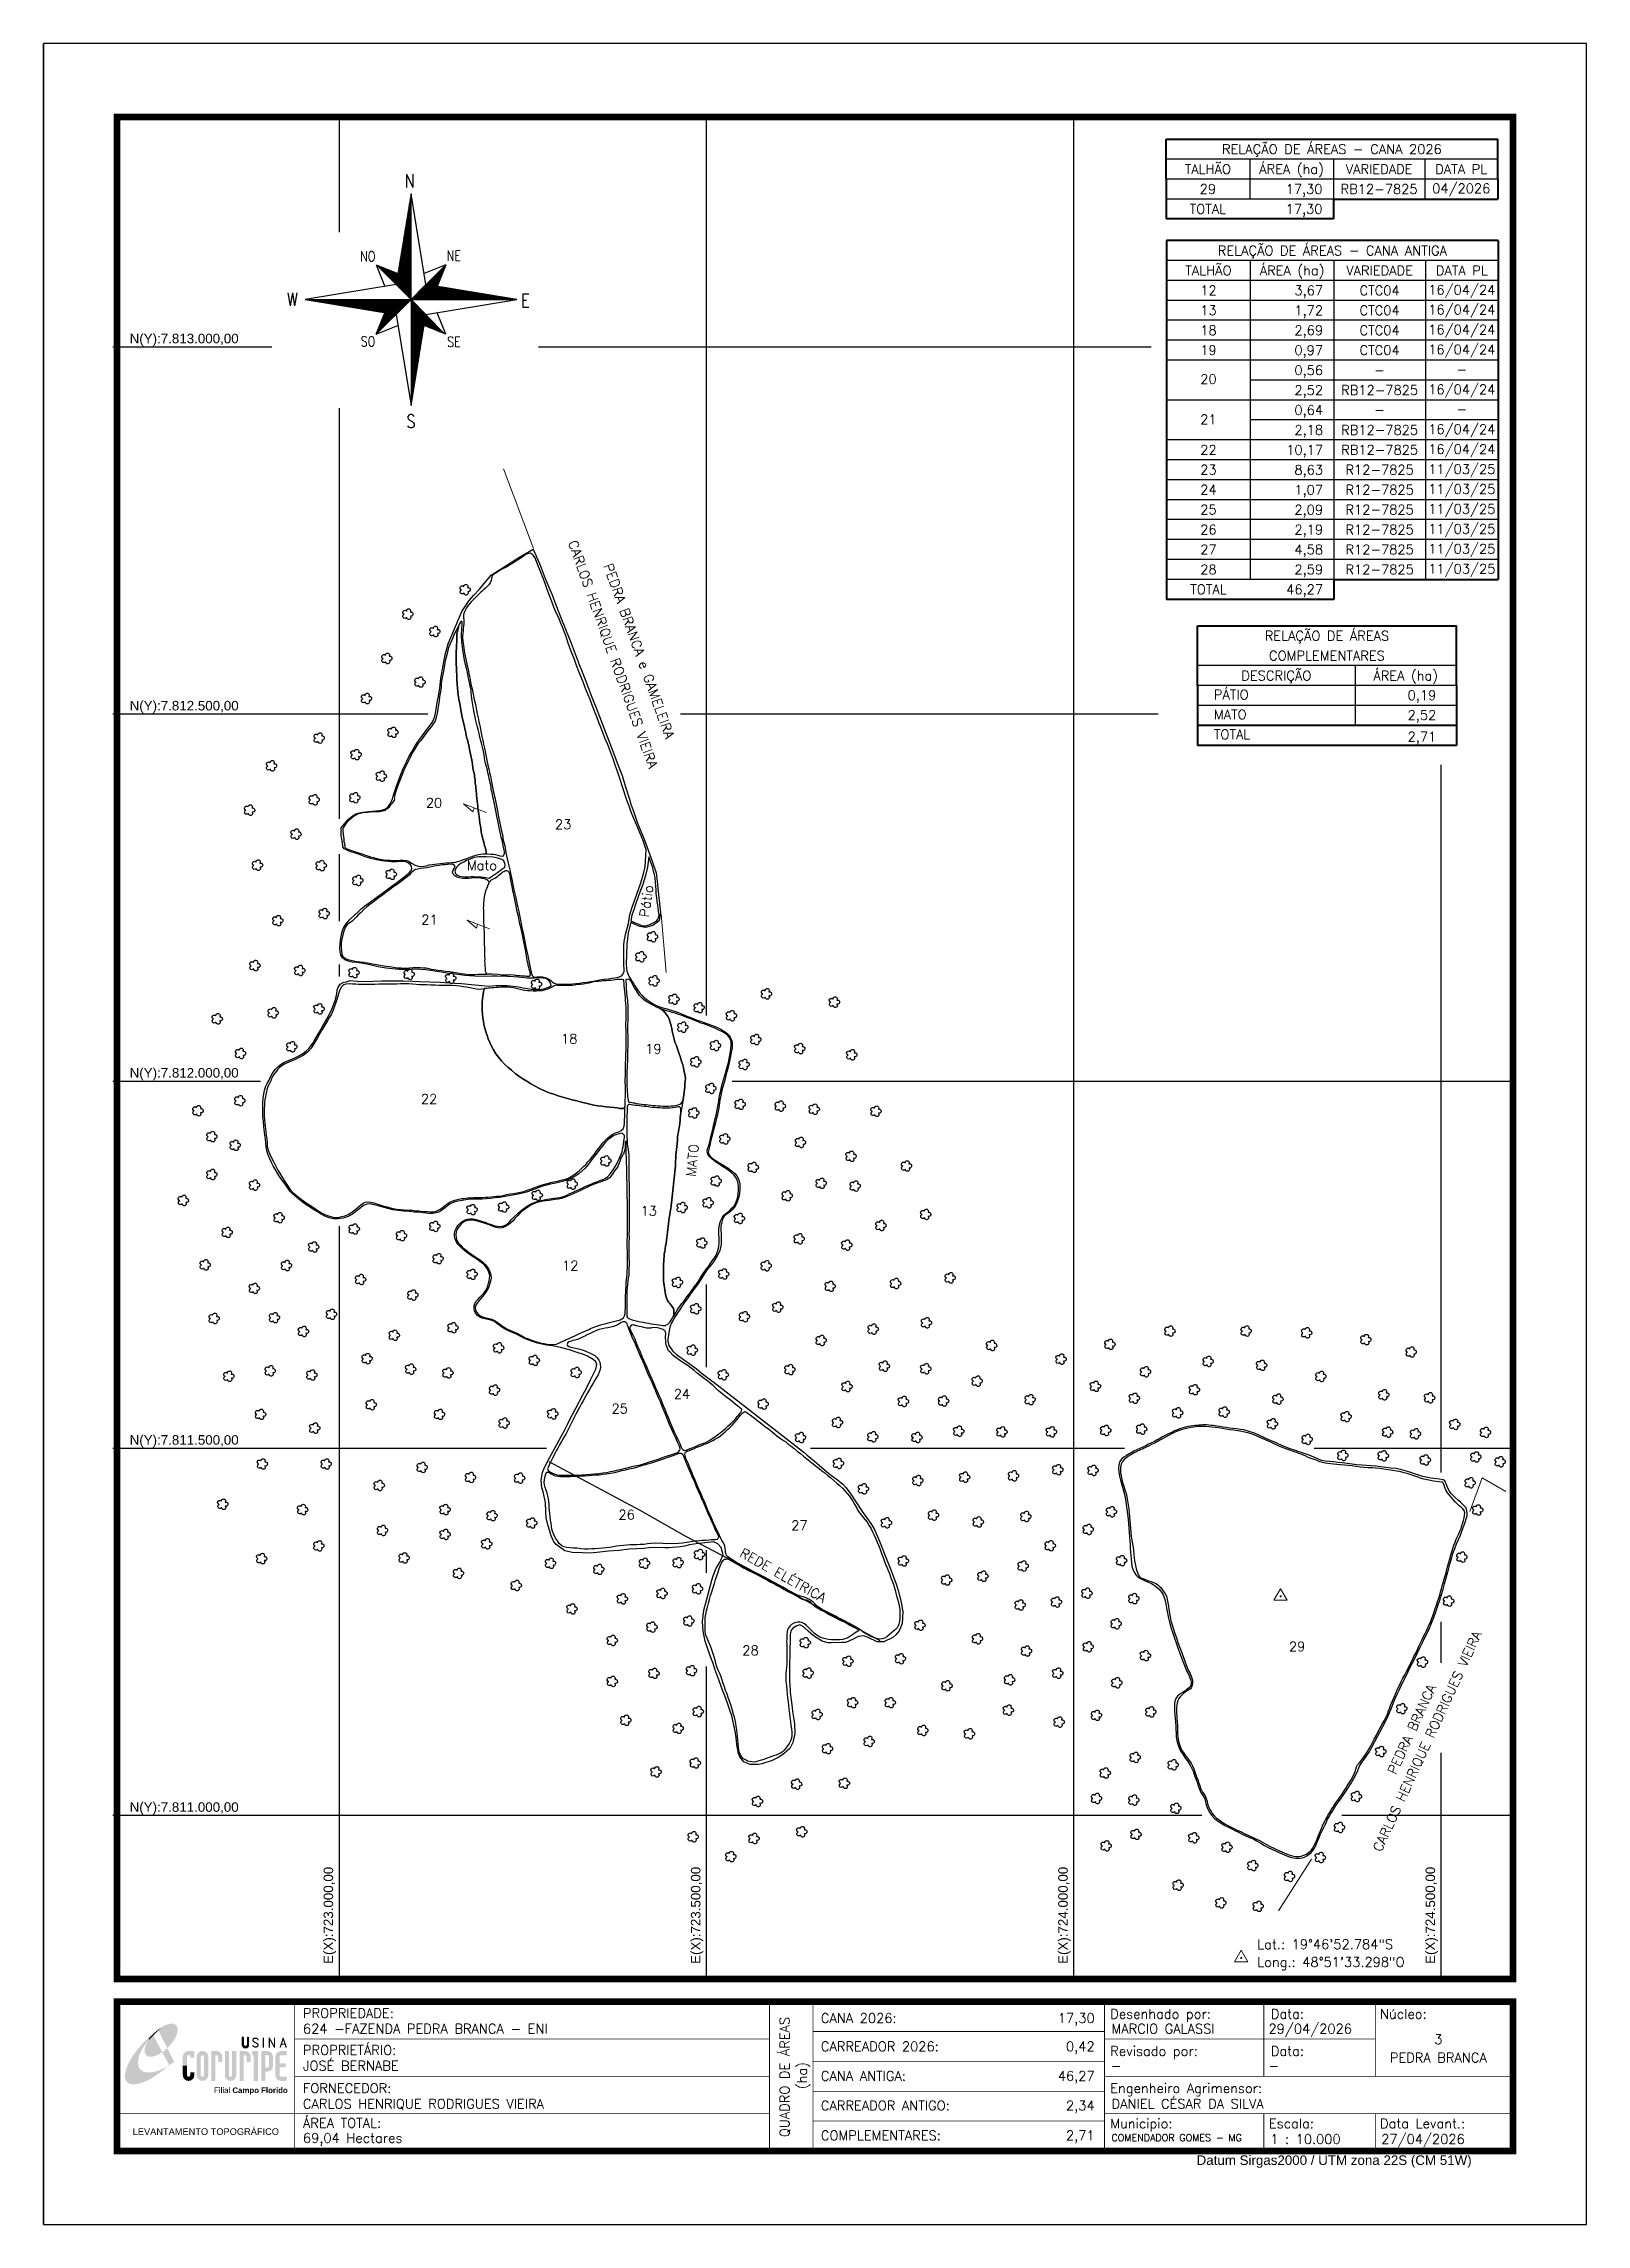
# Model space of a CAD drawing. Header units: inches. Extents: x 722598 to 724698, y 7810443 to 7813413.
import ezdxf
from ezdxf.enums import TextEntityAlignment as Align

# ---------------------------------------------------------------- set-up
doc = ezdxf.new("R2010")
doc.units = ezdxf.units.IN
doc.header["$MEASUREMENT"] = 0
doc.linetypes.add('CONTINUO', pattern=[0])
doc.linetypes.add('LIN0', pattern=[0])
for name, color, linetype in [('0114000624', 1, 'Continuous'), ('0114000624012', 5, 'Continuous'), ('0114000624013', 5, 'Continuous'), ('0114000624018', 5, 'Continuous'), ('0114000624019', 5, 'Continuous'), ('0114000624020', 5, 'Continuous'), ('0114000624021', 5, 'Continuous'), ('0114000624022', 5, 'Continuous'), ('0114000624023', 5, 'Continuous'), ('0114000624024', 5, 'Continuous'), ('0114000624025', 5, 'Continuous'), ('0114000624026', 5, 'Continuous'), ('0114000624027', 5, 'Continuous'), ('0114000624028', 5, 'Continuous'), ('0114000624029', 5, 'Continuous'), ('MALHA', 8, 'Continuous'), ('MARGEM', 5, 'Continuous'), ('MATO', 3, 'Continuous'), ('PATIO', 7, 'Continuous'), ('QUADRO_DE_AREAS_CANA_2026', 7, 'Continuous'), ('QUADRO_DE_AREAS_CANA_ANTIGA', 7, 'Continuous'), ('QUADRO_DE_AREAS_COMPLEMENTARES', 7, 'Continuous'), ('REDE_DE_LUZ', 6, 'Continuous'), ('SETA_NORTE', 3, 'Continuous'), ('TEXTO', 7, 'Continuous'), ('TEXTO CONFORNTANTES', 7, 'Continuous')]:
    doc.layers.add(name, color=color, linetype=linetype)
doc.layers.add('TEXTO_DIVERSOS', color=7, linetype='Continuous', lineweight=5)
doc.styles.add('ARIAL', font='arial.ttf')
doc.styles.add('marcelo', font='arial.ttf')
doc.styles.add('ROMANS', font='romans')
doc.styles.add('Simplex', font='simplex.shx')
doc.styles.get("Standard").update_dxf_attribs({"font": 'arial.ttf'})

msp = doc.modelspace()

# ---------------------------------------------------------------- texts
at = {"layer": 'MALHA'}
for s, p in [('N(Y):7.813.000,00', (722715, 7813000.8)), ('N(Y):7.812.500,00', (722715, 7812500.8)), ('N(Y):7.812.000,00', (722715, 7812000.8)), ('N(Y):7.811.500,00', (722715, 7811500.8)), ('N(Y):7.811.000,00', (722715, 7811000.8))]:
    msp.add_text(s, height=13, dxfattribs=at).set_placement(p, align=Align.BOTTOM_LEFT)
for s, p in [('E(X):723.000,00', (722995.9, 7810797.6)), ('E(X):723.500,00', (723495.9, 7810797.6)), ('E(X):724.000,00', (723995.9, 7810797.6)), ('E(X):724.500,00', (724495.9, 7810797.6))]:
    msp.add_text(s, height=13, rotation=90, dxfattribs=at).set_placement(p, align=Align.BOTTOM_LEFT)
at = {"layer": 'MARGEM', "color": 7, "linetype": 'Continuous', "lineweight": 9}
for s, style, p in [('PROPRIEDADE:', 'Simplex', (722950.9, 7810737)), ('Desenhado por:', 'Simplex', (724049.8, 7810736)), ('Data:', 'Simplex', (724268.5, 7810736)), ('Núcleo:', 'Simplex', (724417, 7810736)), ('PROPRIETÁRIO:', 'Simplex', (722950.9, 7810686.7)), ('Revisado por:', 'Simplex', (724049.8, 7810685.4)), ('Data:', 'Simplex', (724268.5, 7810685.4)), ('FORNECEDOR:', 'Simplex', (722950.9, 7810634.8)), ('Engenheiro Agrimensor:', 'Simplex', (724049.8, 7810634.8)), ('ÁREA TOTAL:', 'Simplex', (722950.9, 7810587.4)), ('Municipio:', 'Simplex', (724049.8, 7810586.7)), ('Escala:', 'Simplex', (724265.9, 7810586.7)), ('Data Levant.:', 'Simplex', (724417, 7810586.7)), ('Datum Sirgas2000 / UTM zona 22S (CM 51W)', 'marcelo', (724167.4, 7810536.8))]:
    msp.add_text(s, height=13, dxfattribs=dict(at, style=style)).set_placement(p, align=Align.TOP_LEFT)
at = {"layer": 'MARGEM', "color": 7, "linetype": 'Continuous', "style": 'Simplex'}
for s, height, p in [('624 -FAZENDA PEDRA BRANCA - ENI', 13, (722950.9, 7810715.8)), ('CANA 2026:', 13, (723655.9, 7810730.3)), ('MARCIO GALASSI', 13, (724051.5, 7810715.8)), ('29/04/2026', 13, (724265.2, 7810715.8)), ('CARREADOR 2026:', 13, (723655.9, 7810691.8)), ('JOSÉ BERNABE', 13, (722950.9, 7810665.4)), ('-', 13, (724050.7, 7810665.4)), ('-', 13, (724265.2, 7810665.4)), ('CANA ANTIGA:', 13, (723655.9, 7810651.5)), ('CARLOS HENRIQUE RODRIGUES VIEIRA', 13, (722950.9, 7810613.6)), ('CARREADOR ANTIGO:', 13, (723655.9, 7810611.2)), ('DANIEL CÉSAR DA SILVA', 13, (724051.5, 7810613.6)), ('69,04 Hectares', 13, (722950.9, 7810567)), ('COMPLEMENTARES:', 13, (723655.9, 7810570.5)), ('COMENDADOR GOMES - MG', 9.5, (724051.5, 7810565.5)), ('1 : 10.000', 13, (724267.6, 7810565.5)), ('27/04/2026', 13, (724418.7, 7810565.5))]:
    msp.add_text(s, height=height, dxfattribs=at).set_placement(p, align=Align.TOP_LEFT)
for s, p in [('QUADRO DE ÁREAS', (723606.6, 7810643.5)), ('(ha)', (723630.3, 7810645.5))]:
    msp.add_text(s, height=13, rotation=90, dxfattribs=at).set_placement(p, align=Align.MIDDLE_CENTER)
for s, p in [('17,30', (724028.6, 7810730.3)), ('0,42', (724028.6, 7810691.8)), ('46,27', (724028.6, 7810651.5)), ('2,34', (724028.6, 7810611.2)), ('2,71', (724028.6, 7810570.5))]:
    msp.add_text(s, height=13, dxfattribs=at).set_placement(p, align=Align.TOP_RIGHT)
for s, p in [('3', (724496.4, 7810694.9)), ('PEDRA BRANCA', (724496.4, 7810670))]:
    msp.add_text(s, height=13, dxfattribs=at).set_placement(p, align=Align.MIDDLE_CENTER)
at = {"layer": 'MARGEM', "color": 7, "linetype": 'ByBlock'}
msp.add_text('LEVANTAMENTO TOPOGRÁFICO', height=9, dxfattribs=at).set_placement((722818.7, 7810569.2), align=Align.MIDDLE_CENTER)
at = {"layer": 'QUADRO_DE_AREAS_CANA_2026', "linetype": 'Continuous', "style": 'Simplex'}
for s, p in [('RELAÇÃO DE ÁREAS - CANA 2026', (724351.5, 7813269.1)), ('TALHÃO', (724182.7, 7813241.9)), ('ÁREA (ha)', (724296.6, 7813241.9)), ('VARIEDADE', (724415.8, 7813241.9)), ('DATA PL', (724527.6, 7813241.9)), ('29', (724182.7, 7813214.8)), ('RB12-7825', (724415.8, 7813214.8)), ('04/2026', (724527.6, 7813215.7)), ('TOTAL', (724182.7, 7813187.6))]:
    msp.add_text(s, height=13, dxfattribs=at).set_placement(p, align=Align.MIDDLE_CENTER)
for p in [(724338.7, 7813208.2), (724338.7, 7813181.1)]:
    msp.add_text('17,30', height=13, dxfattribs=at).set_placement(p, align=Align.RIGHT)
at = {"layer": 'QUADRO_DE_AREAS_CANA_ANTIGA', "linetype": 'Continuous', "style": 'Simplex'}
for s, p in [('RELAÇÃO DE ÁREAS - CANA ANTIGA', (724352.2, 7813131)), ('TALHÃO', (724183.5, 7813103.9)), ('ÁREA (ha)', (724297.3, 7813103.9)), ('VARIEDADE', (724416.5, 7813103.9)), ('DATA PL', (724528.4, 7813103.9)), ('12', (724183.5, 7813076.7)), ('CTC04', (724416.5, 7813076.7)), ('16/04/24', (724528.4, 7813077.6)), ('13', (724183.5, 7813049.6)), ('CTC04', (724416.5, 7813049.6)), ('16/04/24', (724528.4, 7813050.5)), ('16/04/24', (724528.4, 7813023.3)), ('18', (724183.5, 7813022.4)), ('19', (724183.5, 7812995.3)), ('CTC04', (724416.5, 7813022.4)), ('CTC04', (724416.5, 7812995.3)), ('16/04/24', (724528.4, 7812996.2)), ('20', (724183.5, 7812955.9)), ('RB12-7825', (724416.5, 7812941)), ('-', (724416.5, 7812968.2)), ('16/04/24', (724528.4, 7812941.9)), ('-', (724528.4, 7812969)), ('-', (724416.5, 7812913.9)), ('-', (724528.4, 7812914.8)), ('21', (724183.5, 7812901.1)), ('RB12-7825', (724416.5, 7812886.7)), ('16/04/24', (724528.4, 7812887.6)), ('22', (724183.5, 7812859.6)), ('RB12-7825', (724416.5, 7812859.6)), ('16/04/24', (724528.4, 7812860.5)), ('23', (724183.5, 7812832.5)), ('R12-7825', (724416.5, 7812832.5)), ('11/03/25', (724528.4, 7812833.3)), ('24', (724183.5, 7812805.3)), ('R12-7825', (724416.5, 7812805.3)), ('11/03/25', (724528.4, 7812806.2)), ('25', (724183.5, 7812778.2)), ('R12-7825', (724416.5, 7812778.2)), ('11/03/25', (724528.4, 7812779.1)), ('26', (724183.5, 7812751)), ('R12-7825', (724416.5, 7812751)), ('11/03/25', (724528.4, 7812751.9)), ('11/03/25', (724528.4, 7812724.8)), ('27', (724183.5, 7812723.9)), ('R12-7825', (724416.5, 7812723.9)), ('11/03/25', (724528.4, 7812697.6)), ('TOTAL', (724183.5, 7812669.6)), ('28', (724183.5, 7812696.7)), ('R12-7825', (724416.5, 7812696.7))]:
    msp.add_text(s, height=13, dxfattribs=at).set_placement(p, align=Align.MIDDLE_CENTER)
for s, p in [('3,67', (724339.5, 7813070.2)), ('1,72', (724339.5, 7813043)), ('2,69', (724339.5, 7813015.9)), ('0,97', (724339.5, 7812988.7)), ('0,56', (724339.5, 7812961.6)), ('2,52', (724339.5, 7812934.4)), ('0,64', (724339.5, 7812907.3)), ('2,18', (724339.5, 7812880.2)), ('10,17', (724339.5, 7812853)), ('8,63', (724339.5, 7812825.9)), ('1,07', (724339.5, 7812798.7)), ('2,09', (724339.5, 7812771.6)), ('2,19', (724339.5, 7812744.5)), ('4,58', (724339.5, 7812717.3)), ('46,27', (724339.5, 7812663)), ('2,59', (724339.5, 7812690.2))]:
    msp.add_text(s, height=13, dxfattribs=at).set_placement(p, align=Align.RIGHT)
at = {"layer": 'QUADRO_DE_AREAS_COMPLEMENTARES', "linetype": 'Continuous', "style": 'Simplex'}
for s, p in [('RELAÇÃO DE ÁREAS', (724344.8, 7812606.4)), ('COMPLEMENTARES', (724344.8, 7812579.3)), ('DESCRIÇÃO', (724275.9, 7812552.1)), ('ÁREA (ha)', (724452, 7812552.1))]:
    msp.add_text(s, height=13, dxfattribs=at).set_placement(p, align=Align.MIDDLE_CENTER)
for s, p in [('PÁTIO', (724190.9, 7812526.3)), ('MATO', (724190.9, 7812499.2)), ('TOTAL', (724190.9, 7812472.1))]:
    msp.add_text(s, height=13, dxfattribs=at).set_placement(p, align=Align.MIDDLE_LEFT)
for s, p in [('0,19', (724493.6, 7812518.9)), ('2,52', (724493.6, 7812491.8)), ('2,71', (724493.6, 7812462.4))]:
    msp.add_text(s, height=13, dxfattribs=at).set_placement(p, align=Align.RIGHT)
at = {"layer": 'TEXTO', "linetype": 'Continuous', "style": 'Simplex'}
for s, p in [('20', (723129.3, 7812378.9)), ('23', (723305.1, 7812349.6)), ('21', (723123.2, 7812219.7)), ('22', (723122.6, 7811975.6)), ('24', (723466.9, 7811573.8)), ('25', (723382, 7811553.9)), ('26', (723391.5, 7811409.4)), ('27', (723626.7, 7811394.9)), ('28', (723560.1, 7811224.6))]:
    msp.add_text(s, height=13, dxfattribs=at).set_placement(p, align=Align.MIDDLE_CENTER)
at = {"layer": 'TEXTO', "linetype": 'ByBlock', "style": 'Simplex'}
for s, p in [('18', (723302.2, 7812051, -590.7)), ('19', (723416.8, 7812037.2, -590.7)), ('13', (723410.5, 7811816.7, -590.7)), ('12', (723303.7, 7811742.1, -590.7)), ('Lat.: 19°46\'52.784"S', (724249.9, 7810817.8, 656.8)), ('Long.: 48°51\'33.298"O', (724249.9, 7810793.6, 656.8))]:
    msp.add_text(s, height=13, dxfattribs=at).set_placement(p)
at = {"layer": 'TEXTO', "linetype": 'Continuous', "style": 'Simplex'}
msp.add_text('29', height=13, dxfattribs=at).set_placement((724293, 7811223.3, -590.7))
at = {"layer": 'TEXTO CONFORNTANTES', "linetype": 'Continuous', "style": 'Simplex'}
for s, rotation, p in [('CARLOS HENRIQUE RODRIGUES VIEIRA', 289.6436, (723311.7, 7812733.5, -639.6)), ('PEDRA BRANCA e GAMELEIRA', 289.6436, (723359.9, 7812702, -639.6)), ('CARLOS HENRIQUE RODRIGUES VIEIRA', 65.2869, (724418.6, 7810949.1, -639.6)), ('PEDRA BRANCA', 65.2869, (724438.6, 7811054.6, -639.6))]:
    msp.add_text(s, height=13, rotation=rotation, dxfattribs=at).set_placement(p)
at = {"layer": 'TEXTO_DIVERSOS', "linetype": 'Continuous', "style": 'Simplex'}
msp.add_text('Mato', height=13, dxfattribs=at).set_placement((723194.6, 7812293.8), align=Align.MIDDLE_CENTER)
msp.add_text('Pátio', height=13, rotation=81.6912, dxfattribs=at).set_placement((723418.3, 7812245), align=Align.MIDDLE_CENTER)
for s, rotation, p in [('MATO', 84.3193, (723485.3, 7811869.2)), ('REDE ELÉTRICA', 330.6761, (723544.3, 7811353.3, -590.7))]:
    msp.add_text(s, height=13, rotation=rotation, dxfattribs=at).set_placement(p)

# ---------------------------------------------------------------- blocks, each defined once
blk = doc.blocks.new('A$C309442C0')
at = {"layer": 'SETA_NORTE', "linetype": 'Continuous'}
h = blk.add_hatch(dxfattribs=at)
h.set_pattern_fill('ANSI31', color=256, scale=0.1375, angle=-90, style=0)
h.set_pattern_definition([(315, (-215853.3434, 13873.16845), (0.3086963042, 0.3086963042), [])])
h.paths.add_polyline_path([(73.5, 97.4), (74.7, 104.9), (60, 110.8)])
h = blk.add_hatch(dxfattribs=at)
h.set_pattern_fill('ANSI31', color=256, scale=0.1375, angle=180, style=0)
h.set_pattern_definition([(225, (13869.59828, 216024.21475), (0.3086963042, -0.3086963042), [])])
h.paths.add_polyline_path([(93.8, 97.4), (101.4, 96.2), (107.3, 110.8)])
h = blk.add_hatch(dxfattribs=at)
h.set_pattern_fill('ANSI31', color=256, scale=0.1375, style=0)
h.set_pattern_definition([(45, (-13702.2971, -215849.77324), (-0.3086963042, 0.3086963042), [])])
h.paths.add_polyline_path([(73.5, 77), (65.9, 78.3), (60, 63.6)])
h = blk.add_hatch(dxfattribs=at)
h.set_pattern_fill('ANSI31', color=256, scale=0.1375, angle=90, style=0)
h.set_pattern_definition([(135, (216020.6446, -13698.72693), (-0.3086963042, -0.3086963042), [])])
h.paths.add_polyline_path([(93.8, 77), (92.6, 69.5), (107.3, 63.6)])
for p, q in [((81.6, 146.8), (83.7, 148.9)), ((81.7, 147.6), (83.7, 149.5)), ((81.8, 148.3), (83.7, 150.1)), ((82, 149.1), (83.7, 150.8)), ((82.1, 149.9), (83.7, 151.4)), ((82.2, 150.6), (83.7, 152.1)), ((82.3, 151.4), (83.7, 152.7)), ((82.5, 152.2), (83.7, 153.3)), ((82.6, 152.9), (83.7, 154)), ((82.7, 153.7), (83.7, 154.6)), ((82.9, 154.4), (83.7, 155.2)), ((83, 155.2), (83.7, 155.9)), ((83.1, 156), (83.7, 156.5)), ((83.2, 156.7), (83.7, 157.2)), ((83.4, 157.5), (83.7, 157.8)), ((83.5, 158.3), (83.7, 158.4)), ((83.6, 159), (83.7, 159.1)), ((78.7, 129.3), (83.7, 134.2)), ((78.8, 130), (83.7, 134.9)), ((79, 130.8), (83.7, 135.5)), ((79.1, 131.6), (83.7, 136.1)), ((79.2, 132.3), (83.7, 136.8)), ((79.3, 133.1), (83.7, 137.4)), ((79.5, 133.8), (83.7, 138)), ((79.6, 134.6), (83.7, 138.7)), ((79.7, 135.4), (83.7, 139.3)), ((79.8, 136.1), (83.7, 140)), ((80, 136.9), (83.7, 140.6)), ((80.1, 137.7), (83.7, 141.2)), ((80.2, 138.4), (83.7, 141.9)), ((80.3, 139.2), (83.7, 142.5)), ((80.5, 139.9), (83.7, 143.1)), ((80.6, 140.7), (83.7, 143.8)), ((80.7, 141.5), (83.7, 144.4)), ((80.8, 142.2), (83.7, 145)), ((81, 143), (83.7, 145.7)), ((81.1, 143.8), (83.7, 146.3)), ((81.2, 144.5), (83.7, 147)), ((81.3, 145.3), (83.7, 147.6)), ((81.5, 146.1), (83.7, 148.2)), ((75.7, 111), (83.7, 118.9)), ((75.8, 111.7), (83.7, 119.6)), ((75.9, 112.5), (83.7, 120.2)), ((76.1, 113.3), (83.7, 120.8)), ((76.2, 114), (83.7, 121.5)), ((76.3, 114.8), (83.7, 122.1)), ((76.4, 115.5), (83.7, 122.8)), ((76.6, 116.3), (83.7, 123.4)), ((76.7, 117.1), (83.7, 124)), ((76.8, 117.8), (83.7, 124.7)), ((76.9, 118.6), (83.7, 125.3)), ((77.1, 119.4), (83.7, 125.9)), ((77.2, 120.1), (83.7, 126.6)), ((77.3, 120.9), (83.7, 127.2)), ((77.4, 121.6), (83.7, 127.8)), ((77.6, 122.4), (83.7, 128.5)), ((77.7, 123.2), (83.7, 129.1)), ((77.8, 123.9), (83.7, 129.8)), ((78, 124.7), (83.7, 130.4)), ((78.1, 125.5), (83.7, 131)), ((78.2, 126.2), (83.7, 131.7)), ((78.3, 127), (83.7, 132.3)), ((78.5, 127.7), (83.7, 132.9)), ((78.6, 128.5), (83.7, 133.6)), ((60, 110.8), (74.7, 104.9)), ((60, 110.8), (65.9, 96.2)), ((73.5, 97.3), (83.7, 107.5)), ((73.6, 98), (83.7, 108.1)), ((73.7, 98.8), (83.7, 108.7)), ((73.8, 99.5), (83.7, 109.4)), ((73.8, 97), (83.7, 106.8)), ((73.9, 100.3), (83.7, 110)), ((74.1, 101.1), (83.7, 110.6)), ((74.2, 101.8), (83.7, 111.3)), ((74.2, 96.7), (83.7, 106.2)), ((74.3, 102.6), (83.7, 111.9)), ((74.4, 103.3), (83.7, 112.6)), ((74.5, 96.4), (83.7, 105.6)), ((74.6, 104.1), (83.7, 113.2)), ((74.7, 104.9), (83.7, 113.8)), ((74.8, 105.6), (83.7, 114.5)), ((74.8, 96.1), (83.7, 104.9)), ((74.9, 106.4), (83.7, 115.1)), ((75.1, 107.2), (83.7, 115.7)), ((75.1, 95.7), (83.7, 104.3)), ((75.2, 107.9), (83.7, 116.4)), ((75.3, 108.7), (83.7, 117)), ((75.4, 109.4), (83.7, 117.7)), ((75.6, 110.2), (83.7, 118.3)), ((107.3, 110.8), (92.6, 104.9)), ((107.3, 110.8), (101.4, 96.2)), ((75.4, 95.4), (83.7, 103.6)), ((75.8, 95.1), (83.7, 103)), ((76.1, 94.8), (83.7, 102.4)), ((76.4, 94.5), (83.7, 101.7)), ((76.7, 94.2), (83.7, 101.1)), ((77, 93.8), (83.7, 100.5)), ((77.4, 93.5), (83.7, 99.8)), ((77.7, 93.2), (83.7, 99.2)), ((78, 92.9), (83.7, 98.5)), ((78.3, 92.6), (83.7, 97.9)), ((78.6, 92.2), (83.7, 97.3)), ((78.9, 91.9), (83.7, 96.6)), ((79.3, 91.6), (83.7, 96)), ((79.6, 91.3), (83.7, 95.4)), ((79.9, 91), (83.7, 94.7)), ((80.2, 90.7), (83.7, 94.1)), ((80.5, 90.3), (83.7, 93.4)), ((80.9, 90), (83.7, 92.8)), ((81.2, 89.7), (83.7, 92.2)), ((81.5, 89.4), (83.7, 91.5)), ((81.8, 89.1), (83.7, 90.9)), ((82.1, 88.7), (83.7, 90.3)), ((82.4, 88.4), (83.7, 89.6)), ((83.8, 87.2), (94, 97.4)), ((84.4, 87.2), (94.5, 97.3)), ((85.1, 87.2), (95.1, 97.2)), ((85.7, 87.2), (95.6, 97.1)), ((86.3, 87.2), (96.2, 97)), ((87, 87.2), (96.7, 96.9)), ((87.6, 87.2), (97.2, 96.9)), ((88.3, 87.2), (97.8, 96.8)), ((88.9, 87.2), (98.3, 96.7)), ((89.5, 87.2), (98.9, 96.6)), ((90.2, 87.2), (99.4, 96.5)), ((90.8, 87.2), (100, 96.4)), ((91.4, 87.2), (100.5, 96.3)), ((92.1, 87.2), (101.1, 96.2)), ((92.7, 87.2), (101.6, 96.1)), ((93.4, 87.2), (102.2, 96)), ((94, 87.2), (102.7, 96)), ((94.6, 87.2), (103.3, 95.9)), ((95.3, 87.2), (103.8, 95.8)), ((95.9, 87.2), (104.4, 95.7)), ((96.5, 87.2), (104.9, 95.6)), ((97.2, 87.2), (105.5, 95.5)), ((97.8, 87.2), (106, 95.4)), ((98.4, 87.2), (106.5, 95.3)), ((99.1, 87.2), (107.1, 95.2)), ((99.7, 87.2), (107.6, 95.1)), ((100.4, 87.2), (108.2, 95.1)), ((101, 87.2), (108.7, 95)), ((101.6, 87.2), (109.3, 94.9)), ((102.3, 87.2), (109.8, 94.8)), ((102.9, 87.2), (110.4, 94.7)), ((103.5, 87.2), (110.9, 94.6)), ((104.2, 87.2), (111.5, 94.5)), ((104.8, 87.2), (112, 94.4)), ((105.5, 87.2), (112.6, 94.3)), ((106.1, 87.2), (113.1, 94.2)), ((106.7, 87.2), (113.7, 94.1)), ((107.4, 87.2), (114.2, 94.1)), ((108, 87.2), (114.8, 94)), ((108.6, 87.2), (115.3, 93.9)), ((109.3, 87.2), (115.8, 93.8)), ((109.9, 87.2), (116.4, 93.7)), ((110.6, 87.2), (116.9, 93.6)), ((111.2, 87.2), (117.5, 93.5)), ((111.8, 87.2), (118, 93.4)), ((112.5, 87.2), (118.6, 93.3)), ((113.1, 87.2), (119.1, 93.2)), ((113.7, 87.2), (119.7, 93.2)), ((114.4, 87.2), (120.2, 93.1)), ((115, 87.2), (120.8, 93)), ((115.6, 87.2), (121.3, 92.9)), ((116.3, 87.2), (121.9, 92.8)), ((116.9, 87.2), (122.4, 92.7)), ((117.6, 87.2), (123, 92.6)), ((118.2, 87.2), (123.5, 92.5)), ((118.8, 87.2), (124, 92.4)), ((119.5, 87.2), (124.6, 92.3)), ((120.1, 87.2), (125.1, 92.3)), ((120.7, 87.2), (125.7, 92.2)), ((121.4, 87.2), (126.2, 92.1)), ((122, 87.2), (126.8, 92)), ((122.7, 87.2), (127.3, 91.9)), ((123.3, 87.2), (127.9, 91.8)), ((123.9, 87.2), (128.4, 91.7)), ((124.6, 87.2), (129, 91.6)), ((125.2, 87.2), (129.5, 91.5)), ((125.8, 87.2), (130.1, 91.4)), ((126.5, 87.2), (130.6, 91.4)), ((127.1, 87.2), (131.2, 91.3)), ((127.8, 87.2), (131.7, 91.2)), ((128.4, 87.2), (132.3, 91.1)), ((129, 87.2), (132.8, 91)), ((129.7, 87.2), (133.3, 90.9)), ((130.3, 87.2), (133.9, 90.8)), ((130.9, 87.2), (134.4, 90.7)), ((131.6, 87.2), (135, 90.6)), ((132.2, 87.2), (135.5, 90.5)), ((132.8, 87.2), (136.1, 90.5)), ((133.5, 87.2), (136.6, 90.4)), ((134.1, 87.2), (137.2, 90.3)), ((134.8, 87.2), (137.7, 90.2)), ((135.4, 87.2), (138.3, 90.1)), ((136, 87.2), (138.8, 90)), ((136.7, 87.2), (139.4, 89.9)), ((137.3, 87.2), (139.9, 89.8)), ((137.9, 87.2), (140.5, 89.7)), ((138.6, 87.2), (141, 89.6)), ((139.2, 87.2), (141.6, 89.6)), ((139.9, 87.2), (142.1, 89.5)), ((140.5, 87.2), (142.6, 89.4)), ((141.1, 87.2), (143.2, 89.3)), ((141.8, 87.2), (143.7, 89.2)), ((142.4, 87.2), (144.3, 89.1)), ((11.8, 87.2), (11.8, 87.2)), ((12.3, 87.1), (12.4, 87.2)), ((12.9, 87), (13.1, 87.2)), ((13.4, 86.9), (13.7, 87.2)), ((14, 86.8), (14.4, 87.2)), ((14.5, 86.7), (15, 87.2)), ((15.1, 86.6), (15.6, 87.2)), ((15.6, 86.6), (16.3, 87.2)), ((16.2, 86.5), (16.9, 87.2)), ((16.7, 86.4), (17.5, 87.2)), ((17.2, 86.3), (18.2, 87.2)), ((17.8, 86.2), (18.8, 87.2)), ((18.3, 86.1), (19.5, 87.2)), ((18.9, 86), (20.1, 87.2)), ((19.4, 85.9), (20.7, 87.2)), ((20, 85.8), (21.4, 87.2)), ((20.5, 85.7), (22, 87.2)), ((21.1, 85.7), (22.6, 87.2)), ((21.6, 85.6), (23.3, 87.2)), ((22.2, 85.5), (23.9, 87.2)), ((22.7, 85.4), (24.6, 87.2)), ((23.3, 85.3), (25.2, 87.2)), ((23.8, 85.2), (25.8, 87.2)), ((24.4, 85.1), (26.5, 87.2)), ((24.9, 85), (27.1, 87.2)), ((25.5, 84.9), (27.7, 87.2)), ((26, 84.8), (28.4, 87.2)), ((26.5, 84.8), (29, 87.2)), ((27.1, 84.7), (29.6, 87.2)), ((27.6, 84.6), (30.3, 87.2)), ((28.2, 84.5), (30.9, 87.2)), ((28.7, 84.4), (31.6, 87.2)), ((29.3, 84.3), (32.2, 87.2)), ((29.8, 84.2), (32.8, 87.2)), ((30.4, 84.1), (33.5, 87.2)), ((30.9, 84), (34.1, 87.2)), ((31.5, 83.9), (34.7, 87.2)), ((32, 83.9), (35.4, 87.2)), ((32.6, 83.8), (36, 87.2)), ((33.1, 83.7), (36.7, 87.2)), ((33.7, 83.6), (37.3, 87.2)), ((34.2, 83.5), (37.9, 87.2)), ((34.7, 83.4), (38.6, 87.2)), ((35.3, 83.3), (39.2, 87.2)), ((35.8, 83.2), (39.8, 87.2)), ((36.4, 83.1), (40.5, 87.2)), ((36.9, 83), (41.1, 87.2)), ((37.5, 83), (41.8, 87.2)), ((38, 82.9), (42.4, 87.2)), ((38.6, 82.8), (43, 87.2)), ((39.1, 82.7), (43.7, 87.2)), ((39.7, 82.6), (44.3, 87.2)), ((40.2, 82.5), (44.9, 87.2)), ((40.8, 82.4), (45.6, 87.2)), ((41.3, 82.3), (46.2, 87.2)), ((41.9, 82.2), (46.8, 87.2)), ((42.4, 82.1), (47.5, 87.2)), ((43, 82.1), (48.1, 87.2)), ((43.5, 82), (48.8, 87.2)), ((44, 81.9), (49.4, 87.2)), ((44.6, 81.8), (50, 87.2)), ((45.1, 81.7), (50.7, 87.2)), ((45.7, 81.6), (51.3, 87.2)), ((46.2, 81.5), (51.9, 87.2)), ((46.8, 81.4), (52.6, 87.2)), ((47.3, 81.3), (53.2, 87.2)), ((47.9, 81.2), (53.9, 87.2)), ((48.4, 81.2), (54.5, 87.2)), ((49, 81.1), (55.1, 87.2)), ((49.5, 81), (55.8, 87.2)), ((50.1, 80.9), (56.4, 87.2)), ((50.6, 80.8), (57, 87.2)), ((51.2, 80.7), (57.7, 87.2)), ((51.7, 80.6), (58.3, 87.2)), ((52.3, 80.5), (59, 87.2)), ((52.8, 80.4), (59.6, 87.2)), ((53.3, 80.3), (60.2, 87.2)), ((53.9, 80.3), (60.9, 87.2)), ((54.4, 80.2), (61.5, 87.2)), ((55, 80.1), (62.1, 87.2)), ((55.5, 80), (62.8, 87.2)), ((56.1, 79.9), (63.4, 87.2)), ((56.6, 79.8), (64, 87.2)), ((57.2, 79.7), (64.7, 87.2)), ((57.7, 79.6), (65.3, 87.2)), ((58.3, 79.5), (66, 87.2)), ((58.8, 79.4), (66.6, 87.2)), ((59.4, 79.4), (67.2, 87.2)), ((59.9, 79.3), (67.9, 87.2)), ((83.7, 87.2), (60, 63.6)), ((60, 63.6), (65.9, 78.3)), ((60.5, 79.2), (68.5, 87.2)), ((61, 79.1), (69.1, 87.2)), ((61.5, 79), (69.8, 87.2)), ((62.1, 78.9), (70.4, 87.2)), ((62.6, 78.8), (71.1, 87.2)), ((63.2, 78.7), (71.7, 87.2)), ((63.7, 78.6), (72.3, 87.2)), ((64.3, 78.5), (73, 87.2)), ((64.8, 78.4), (73.6, 87.2)), ((65.4, 78.4), (74.2, 87.2)), ((65.9, 78.3), (74.9, 87.2)), ((66.5, 78.2), (75.5, 87.2)), ((67, 78.1), (76.2, 87.2)), ((67.6, 78), (76.8, 87.2)), ((68.1, 77.9), (77.4, 87.2)), ((68.7, 77.8), (78.1, 87.2)), ((69.2, 77.7), (78.7, 87.2)), ((69.8, 77.6), (79.3, 87.2)), ((70.3, 77.5), (80, 87.2)), ((70.8, 77.5), (80.6, 87.2)), ((71.4, 77.4), (81.2, 87.2)), ((71.9, 77.3), (81.9, 87.2)), ((72.5, 77.2), (82.5, 87.2)), ((73, 77.1), (83.2, 87.2)), ((82.8, 88.1), (83.7, 89)), ((83.1, 87.8), (83.7, 88.4)), ((83.4, 87.5), (83.7, 87.7)), ((83.7, 87.1), (83.7, 87.1)), ((83.7, 86.4), (84, 86.8)), ((83.7, 85.8), (84.4, 86.5)), ((83.7, 85.2), (84.7, 86.2)), ((83.7, 84.5), (85, 85.9)), ((83.7, 83.9), (85.3, 85.6)), ((83.7, 83.3), (85.6, 85.2)), ((83.7, 82.6), (86, 84.9)), ((83.7, 82), (86.3, 84.6)), ((83.7, 81.3), (86.6, 84.3)), ((83.7, 80.7), (86.9, 84)), ((83.7, 80.1), (87.2, 83.6)), ((83.7, 79.4), (87.5, 83.3)), ((83.7, 78.8), (87.9, 83)), ((83.7, 78.2), (88.2, 82.7)), ((83.7, 77.5), (88.5, 82.4)), ((83.7, 76.9), (88.8, 82.1)), ((83.7, 76.2), (89.1, 81.7)), ((83.7, 75.6), (89.5, 81.4)), ((83.7, 75), (89.8, 81.1)), ((83.7, 74.3), (90.1, 80.8)), ((83.7, 73.7), (90.4, 80.5)), ((83.7, 73.1), (90.7, 80.1)), ((83.7, 72.4), (91, 79.8)), ((83.7, 71.8), (91.4, 79.5)), ((83.7, 71.2), (91.7, 79.2)), ((83.7, 70.5), (92, 78.9)), ((83.7, 69.9), (92.3, 78.5)), ((83.7, 69.2), (92.6, 78.2)), ((83.7, 68.6), (93, 77.9)), ((83.7, 68), (93.3, 77.6)), ((83.7, 67.3), (93.6, 77.3)), ((83.7, 66.7), (93.8, 76.9)), ((83.7, 66.1), (93.7, 76.1)), ((83.7, 65.4), (93.6, 75.3)), ((83.7, 64.8), (93.4, 74.6)), ((107.3, 63.6), (101.4, 78.3)), ((143, 87.2), (144.8, 89)), ((143.7, 87.2), (145.4, 88.9)), ((144.3, 87.2), (145.9, 88.8)), ((144.9, 87.2), (146.5, 88.7)), ((145.6, 87.2), (147, 88.7)), ((146.2, 87.2), (147.6, 88.6)), ((146.9, 87.2), (148.1, 88.5)), ((147.5, 87.2), (148.7, 88.4)), ((148.1, 87.2), (149.2, 88.3)), ((148.8, 87.2), (149.8, 88.2)), ((149.4, 87.2), (150.3, 88.1)), ((150, 87.2), (150.8, 88)), ((150.7, 87.2), (151.4, 87.9)), ((151.3, 87.2), (151.9, 87.8)), ((152, 87.2), (152.5, 87.8)), ((152.6, 87.2), (153, 87.7)), ((153.2, 87.2), (153.6, 87.6)), ((153.9, 87.2), (154.1, 87.5)), ((154.5, 87.2), (154.7, 87.4)), ((155.1, 87.2), (155.2, 87.3)), ((60, 63.6), (74.7, 69.5)), ((83.7, 64.1), (93.3, 73.8)), ((83.7, 63.5), (93.2, 73)), ((83.7, 62.9), (93.1, 72.3)), ((83.7, 62.2), (92.9, 71.5)), ((83.7, 61.6), (92.8, 70.8)), ((83.7, 61), (92.7, 70)), ((83.7, 60.3), (92.6, 69.2)), ((83.7, 59.7), (92.4, 68.5)), ((83.7, 59), (92.3, 67.7)), ((83.7, 58.4), (92.2, 66.9)), ((83.7, 57.8), (92.1, 66.2)), ((83.7, 57.1), (91.9, 65.4)), ((83.7, 56.5), (91.8, 64.7)), ((83.7, 55.9), (91.7, 63.9)), ((83.7, 55.2), (91.6, 63.1)), ((83.7, 54.6), (91.4, 62.4)), ((83.7, 54), (91.3, 61.6)), ((83.7, 53.3), (91.2, 60.8)), ((83.7, 52.7), (91.1, 60.1)), ((107.3, 63.6), (92.6, 69.5)), ((83.7, 52), (90.9, 59.3)), ((83.7, 51.4), (90.8, 58.6)), ((83.7, 50.8), (90.7, 57.8)), ((83.7, 50.1), (90.5, 57)), ((83.7, 49.5), (90.4, 56.3)), ((83.7, 48.9), (90.3, 55.5)), ((83.7, 48.2), (90.2, 54.7)), ((83.7, 47.6), (90, 54)), ((83.7, 46.9), (89.9, 53.2)), ((83.7, 46.3), (89.8, 52.5)), ((83.7, 45.7), (89.7, 51.7)), ((83.7, 45), (89.5, 50.9)), ((83.7, 44.4), (89.4, 50.2)), ((83.7, 43.8), (89.3, 49.4)), ((83.7, 43.1), (89.2, 48.6)), ((83.7, 42.5), (89, 47.9)), ((83.7, 41.8), (88.9, 47.1)), ((83.7, 41.2), (88.8, 46.3)), ((83.7, 40.6), (88.7, 45.6)), ((83.7, 39.9), (88.5, 44.8)), ((83.7, 39.3), (88.4, 44.1)), ((83.7, 38.7), (88.3, 43.3)), ((83.7, 38), (88.2, 42.5)), ((83.7, 37.4), (88, 41.8)), ((83.7, 36.8), (87.9, 41)), ((83.7, 36.1), (87.8, 40.2)), ((83.7, 35.5), (87.7, 39.5)), ((83.7, 34.8), (87.5, 38.7)), ((83.7, 34.2), (87.4, 38)), ((83.7, 33.6), (87.3, 37.2)), ((83.7, 32.9), (87.2, 36.4)), ((83.7, 32.3), (87, 35.7)), ((83.7, 31.7), (86.9, 34.9)), ((83.7, 31), (86.8, 34.1)), ((83.7, 30.4), (86.7, 33.4)), ((83.7, 29.7), (86.5, 32.6)), ((83.7, 29.1), (86.4, 31.9)), ((83.7, 28.5), (86.3, 31.1)), ((83.7, 27.8), (86.2, 30.3)), ((83.7, 27.2), (86, 29.6)), ((83.7, 26.6), (85.9, 28.8)), ((83.7, 25.9), (85.8, 28)), ((83.7, 25.3), (85.6, 27.3)), ((83.7, 24.6), (85.5, 26.5)), ((83.7, 24), (85.4, 25.8)), ((83.7, 23.4), (85.3, 25)), ((83.7, 22.7), (85.1, 24.2)), ((83.7, 22.1), (85, 23.5)), ((83.7, 21.5), (84.9, 22.7)), ((83.7, 20.8), (84.8, 21.9)), ((83.7, 20.2), (84.6, 21.2)), ((83.7, 19.6), (84.5, 20.4)), ((83.7, 18.9), (84.4, 19.7)), ((83.7, 18.3), (84.3, 18.9)), ((83.7, 17.6), (84.1, 18.1)), ((83.7, 17), (84, 17.4)), ((83.7, 16.4), (83.9, 16.6)), ((83.7, 15.7), (83.8, 15.8))]:
    blk.add_line(p, q, dxfattribs=at)
blk.add_lwpolyline([(93.8, 77), (155.7, 87.2), (93.8, 97.4), (83.7, 159.3), (73.5, 97.4), (11.6, 87.2), (73.5, 77), (83.7, 15.1)], close=True, dxfattribs=at)
for points in [[(83.7, 87.2), (83.7, 159.3)], [(83.7, 87.2), (73.5, 97.4)], [(83.7, 87.2), (93.8, 97.4)], [(11.6, 87.2), (155.7, 87.2)], [(83.7, 87.2), (73.5, 77)], [(83.7, 87.2), (93.8, 77)], [(83.7, 87.2), (83.7, 15.1)]]:
    blk.add_lwpolyline(points, dxfattribs=at)
at = {"layer": 'SETA_NORTE', "color": 7, "lineweight": 30, "style": 'ROMANS', "width": 0.8}
for s, height, p in [('N ', 8.94, (79.5, 163.6)), ('NO', 6.88, (49.1, 113.2)), ('NE', 6.87, (108, 113.7)), ('W', 8.94, (-0.7, 82.9)), ('E', 8.94, (158.6, 82.1)), ('SO', 6.88, (49.5, 55.3)), ('SE', 6.87, (108.3, 55)), ('S', 8.94, (80.6, 0))]:
    blk.add_text(s, height=height, dxfattribs=at).set_placement(p)
blk = doc.blocks.new('A$C78F83FB3')
at = {"layer": 'MARGEM'}
h = blk.add_hatch(color=20, dxfattribs=at)
edge = h.paths.add_edge_path()
edge.add_ellipse((19.49, 23.77), major_axis=(-6.68, -6.67), ratio=0.469426, start_angle=292.73277, end_angle=601.25787)
edge.add_ellipse((22.83, 22.05), major_axis=(12.64, 11.29), ratio=0.457614, start_angle=79.90686, end_angle=107.91393)
edge = h.paths.add_edge_path()
edge.add_ellipse((18.28, 18.7), major_axis=(13.95, 13.59), ratio=0.386848, start_angle=63.96117, end_angle=264.59932)
edge.add_ellipse((22.83, 22.05), major_axis=(12.64, 11.29), ratio=0.457614, start_angle=107.91393, end_angle=245.11815, ccw=False)
edge.add_ellipse((19.49, 23.77), major_axis=(-6.68, -6.67), ratio=0.469426, start_angle=241.25787, end_angle=292.73277, ccw=False)
for color, points in [(20, [(15.46, 26.12), (14.17, 24.81), (14.06, 24.24), (14.39, 23.97), (14.67, 24.54), (19.47, 29.32), (18.48, 28.66), (17.31, 27.78)]), (7, [(58.42, 24.9), (57.9, 24.9), (57.9, 21.73, -0.414214), (57.15, 20.98), (56.84, 20.98, -0.414214), (56.09, 21.73), (56.09, 24.9), (55.57, 24.9), (55.57, 21.73, 0.414214), (56.84, 20.46), (57.15, 20.46, 0.414214), (58.42, 21.73)]), (7, [(61.7, 24.9), (61.23, 24.9, 0.396318), (60.04, 23.78), (60.04, 23.72, 0.151912), (60.39, 22.97), (60.46, 22.92), (62.18, 22), (62.85, 21.83, 0.12407), (62.51, 22.42), (60.75, 23.36, -0.13192), (60.56, 23.77, -0.385578), (61.23, 24.37), (61.7, 24.37, -0.414214), (62.37, 23.7), (62.89, 23.7, 0.414214)]), (7, [(62.37, 23.7), (62.89, 23.7, 0.414214), (61.7, 24.9), (61.23, 24.9, 0.396318), (60.04, 23.78), (60.04, 23.72, 0.151912), (60.39, 22.97), (60.46, 22.92), (62.18, 22), (62.18, 22, -0.131921), (62.37, 21.59, -0.385578), (61.7, 20.98), (61.23, 20.98, -0.414214), (60.56, 21.65), (60.04, 21.65, 0.414214), (61.23, 20.46), (61.7, 20.46, 0.402546), (62.89, 21.61, 0.165292), (62.51, 22.42), (60.75, 23.36, -0.13192), (60.56, 23.77, -0.385578), (61.23, 24.37), (61.7, 24.37, -0.414214)]), (7, [(30.97, 12.46), (29.13, 12.46), (29.13, 8.21, 1), (34.29, 8.21), (34.29, 9.41), (32.45, 9.41), (32.45, 8.21, -1), (30.97, 8.21)])]:
    blk.add_hatch(color=color, dxfattribs=at).paths.add_polyline_path(points)
h = blk.add_hatch(color=7, dxfattribs=at)
h.paths.add_polyline_path([(65.24, 24.9), (64.72, 24.9), (64.72, 20.46), (65.24, 20.46)])
h.paths.add_polyline_path([(67.38, 20.46), (67.9, 20.46), (67.9, 23.74), (69.74, 20.46), (70.23, 20.46), (70.23, 24.9), (69.71, 24.9), (69.71, 21.58), (67.85, 24.9), (67.38, 24.9)])
h.paths.add_polyline_path([(72.17, 20.46), (72.72, 20.46), (73.14, 21.73), (74.49, 21.73), (74.9, 20.46), (75.45, 20.46), (74, 24.9), (73.62, 24.9)])
h.paths.add_polyline_path([(73.81, 23.8), (74.32, 22.25), (73.31, 22.25)], flags=16)
h = blk.add_hatch(color=7, dxfattribs=at)
h.paths.add_polyline_path([(31.71, 18.93, 0.414214), (29.13, 16.35), (29.13, 12.46), (30.97, 12.46), (30.97, 16.35, -0.414214), (31.71, 17.09), (32.45, 17.09), (32.45, 16.02), (34.29, 16.02), (34.29, 18.93)])
h.paths.add_polyline_path([(44.15, 17.09, -0.414214), (44.89, 16.35), (44.89, 14.1), (46.72, 14.1), (46.72, 16.17, 0.433937), (44.15, 18.93), (41.77, 18.93), (41.77, 12.46), (43.61, 12.46), (43.61, 17.09)])
h.paths.add_polyline_path([(43.61, 12.46), (41.77, 12.46), (41.77, 5.62), (43.61, 5.62)])
h.paths.add_polyline_path([(47.92, 12.46), (49.75, 12.46), (49.75, 18.93), (47.92, 18.93)])
h.paths.add_polyline_path([(52.91, 18.93), (51.08, 18.93), (51.08, 12.46), (52.91, 12.46)])
h.paths.add_polyline_path([(51.08, 8.12, -1), (49.75, 8.12), (49.75, 12.46), (47.92, 12.46), (47.92, 8.12, 1), (52.91, 8.12), (52.91, 12.46), (51.08, 12.46)])
h.paths.add_polyline_path([(54.41, 12.46), (56.25, 12.46), (56.25, 17.09), (56.79, 17.09, -0.414214), (57.53, 16.35), (57.53, 14.1), (59.36, 14.1), (59.36, 16.17, 0.433937), (56.79, 18.93), (54.41, 18.93)])
h.paths.add_polyline_path([(56.25, 12.46), (54.41, 12.46), (54.41, 5.62), (56.25, 5.62)])
h.paths.add_polyline_path([(60.73, 12.46), (62.58, 12.46), (62.58, 18.93), (60.02, 18.93), (60.02, 17.08), (60.73, 17.08)])
h.paths.add_polyline_path([(62.58, 12.46), (60.73, 12.46), (60.73, 5.62), (62.58, 5.62)])
h.paths.add_polyline_path([(64.06, 12.46), (65.82, 12.46), (65.82, 17.17), (66.66, 17.17, -0.450417), (67.48, 16.25), (67.48, 12.46), (69.24, 12.46, 0.002307), (69.24, 12.48, 0.005282), (69.23, 12.54, -0.000938), (69.23, 12.53), (69.23, 16.17, 0.433937), (66.66, 18.93), (64.06, 18.93)])
h.paths.add_polyline_path([(64.06, 5.62), (65.82, 5.62), (65.82, 9.77), (66.66, 9.77, 0.426056), (69.24, 12.46), (67.48, 12.46), (67.48, 12.45, -0.450417), (66.66, 11.53), (65.82, 11.53), (65.82, 12.46), (64.06, 12.46)])
h.paths.add_polyline_path([(70.37, 12.46), (74.87, 12.46), (74.87, 13.44), (72.21, 13.44), (72.21, 16.35, -0.414214), (72.95, 17.09), (75.38, 17.09), (75.38, 18.93), (72.95, 18.93, 0.414214), (70.37, 16.35)])
h.paths.add_polyline_path([(72.21, 11.62), (74.87, 11.62), (74.87, 12.46), (70.37, 12.46), (70.37, 8.21, 0.414214), (72.95, 5.62), (75.38, 5.62), (75.38, 7.47), (72.95, 7.47, -0.414214), (72.21, 8.21)])
h = blk.add_hatch(color=7, dxfattribs=at)
h.paths.add_polyline_path([(35.29, 16.35), (35.29, 8.21, 1), (40.46, 8.21, 0.016978), (40.45, 8.38), (40.45, 16.17, 0.433937), (37.88, 18.93), (37.87, 18.93, 0.41391)])
h.paths.add_polyline_path([(38.62, 16.35), (38.62, 8.21, -1), (37.13, 8.21), (37.13, 16.35, -1)], flags=16)
at = {"layer": 'MARGEM', "color": 7}
blk.add_lwpolyline([(58.42, 24.9), (57.9, 24.9), (57.9, 21.73, -0.414214), (57.15, 20.98), (56.84, 20.98, -0.414214), (56.09, 21.73), (56.09, 24.9), (55.57, 24.9), (55.57, 21.73, 0.414214), (56.84, 20.46), (57.15, 20.46, 0.414214), (58.42, 21.73), (58.42, 24.9)], format="xyb", close=True, dxfattribs=at)
at = {"layer": 'MARGEM', "color": 252, "insert": (43.05, 2.72), "char_height": 2.5, "width": 33.0271, "attachment_point": 1, "style": 'ARIAL'}
blk.add_mtext('Filial {\\fArial|b1|i0|c0|p34;Campo Florido}', dxfattribs=at)

# ---------------------------------------------------------------- linework, layer by layer
at = {"layer": '0114000624'}
for points in [[(723148.6, 7812595.5), (723148.6, 7812595.5), (723167.4, 7812639.4), (723177.2, 7812654.4), (723183.1, 7812661.3), (723191.5, 7812670.3), (723199.9, 7812680.5), (723207.2, 7812688.9), (723244.6, 7812713), (723264.2, 7812724.4), (723264.2, 7812724.4), (723271.9, 7812706.6), (723275, 7812699.1), (723280.8, 7812684.4), (723287.1, 7812669.3), (723290, 7812662.1), (723295.3, 7812648.5), (723300, 7812636), (723302.4, 7812629.8), (723307.6, 7812617.5), (723313.2, 7812603.3), (723316, 7812596.1), (723321.6, 7812581.8), (723327.1, 7812567.1), (723329.9, 7812559.7), (723335.8, 7812544.5), (723341.4, 7812530.1), (723344.2, 7812522.9), (723350.1, 7812508.2), (723365.1, 7812469.2), (723372.7, 7812449.4), (723380.2, 7812429.7), (723385.3, 7812416), (723389.6, 7812401.9), (723395.3, 7812384), (723397.4, 7812377.1), (723401.7, 7812364.6), (723406.4, 7812351.1), (723415.3, 7812329.2), (723419.1, 7812319.6), (723419.1, 7812319.6), (723426.4, 7812299.6), (723431.7, 7812283.5), (723433.3, 7812271.5), (723434.8, 7812253.9), (723437.8, 7812229.1), (723435.8, 7812218.1), (723427.2, 7812211.6), (723417.1, 7812209.1), (723409.3, 7812210.5), (723405.1, 7812212.1), (723397.9, 7812215.8), (723397.1, 7812216.3), (723393.7, 7812201.7), (723391.6, 7812186.6), (723391.1, 7812158.9), (723391.6, 7812149.5), (723393, 7812146), (723394.6, 7812142.6), (723398.7, 7812136), (723400.7, 7812132.8), (723402.8, 7812129.6), (723407.4, 7812122.8), (723409.8, 7812119.4), (723412.5, 7812116.3), (723415.6, 7812113.5), (723419, 7812110.8), (723422.5, 7812108.4), (723426.1, 7812106.2), (723429.6, 7812104.1), (723433.1, 7812102.5), (723436.8, 7812101), (723440.7, 7812099.8), (723444.7, 7812098.6), (723449.1, 7812097.3), (723453.5, 7812096), (723458, 7812094.8), (723462.2, 7812093.2), (723466.3, 7812091.4), (723470.5, 7812089.7), (723474.7, 7812087.9), (723478.9, 7812086.3), (723483.1, 7812084.6), (723487.4, 7812083), (723491.9, 7812081.5), (723512.2, 7812074.1), (723515.9, 7812072.3), (723519.8, 7812070.4), (723523.7, 7812068), (723527.3, 7812065.7), (723530.2, 7812062.9), (723532.5, 7812059.9), (723534, 7812056.6), (723535, 7812053.2), (723535.3, 7812049.4), (723535, 7812045.3), (723534.3, 7812040.9), (723533.5, 7812036.4), (723532.6, 7812031.6), (723531.6, 7812026.9), (723530.5, 7812022.4), (723528.2, 7812013.8), (723527.2, 7812009.6), (723526.2, 7812005.3), (723525, 7812001.3), (723522.7, 7811993.3), (723521.7, 7811989.2), (723520.7, 7811985), (723519.8, 7811980.5), (723519, 7811976), (723518.1, 7811971.2), (723517.3, 7811966.2), (723516.5, 7811961.4), (723515.7, 7811956.6), (723514.7, 7811952), (723513.6, 7811947.6), (723512.5, 7811943.2), (723509, 7811929.9), (723508, 7811925.7), (723505.9, 7811917.5), (723505, 7811913.8), (723503.3, 7811906.8), (723502.7, 7811903.3), (723503.2, 7811900.4), (723504.7, 7811898), (723507.1, 7811895.8), (723509.9, 7811893.6), (723513, 7811891.6), (723516.1, 7811889.6), (723519.3, 7811887.7), (723522.6, 7811885.7), (723525.9, 7811883.6), (723529.2, 7811881.6), (723532.6, 7811879.2), (723535.8, 7811876.7), (723538.7, 7811874), (723541.3, 7811871), (723543.3, 7811867.6), (723544.8, 7811864.1), (723545.6, 7811860.1), (723545.8, 7811855.9), (723545.7, 7811851.8), (723545.3, 7811847.7), (723544.5, 7811843.6), (723543.5, 7811839.6), (723542.1, 7811835.6), (723540.1, 7811831.6), (723537.8, 7811827.9), (723535.1, 7811824.6), (723532.4, 7811822), (723529.6, 7811819.9), (723526.8, 7811818), (723524.3, 7811815.8), (723522.5, 7811813), (723521.4, 7811809.7), (723520.5, 7811806.1), (723519.8, 7811802.2), (723520.2, 7811786.1), (723520.2, 7811781.8), (723520, 7811777.5), (723519.4, 7811773.2), (723518.2, 7811769.1), (723516.6, 7811765.1), (723514.5, 7811761.1), (723512.2, 7811757.4), (723509.6, 7811753.7), (723506.9, 7811750.2), (723504.2, 7811746.8), (723501.3, 7811743.1), (723498.5, 7811739.4), (723496, 7811735.6), (723493.7, 7811731.8), (723491.6, 7811728.2), (723487, 7811721.5), (723482.1, 7811715.3), (723480.1, 7811712.5), (723478.2, 7811709.8), (723474.4, 7811704), (723472.1, 7811700.9), (723470, 7811697.9), (723468.1, 7811695.2), (723466.4, 7811692.6), (723464.8, 7811690.2), (723463.3, 7811688), (723461.7, 7811685.6), (723460.3, 7811683.3), (723458.8, 7811681.1), (723457.3, 7811678.8), (723455.9, 7811676.5), (723454.7, 7811674.3), (723452, 7811669.9), (723450.5, 7811664.6), (723449, 7811657.2), (723447.5, 7811648), (723447.7, 7811645.7), (723448.9, 7811639.8), (723454.3, 7811632), (723459.5, 7811627.4), (723467, 7811622.3), (723486.3, 7811608.3), (723493, 7811602.8), (723507.6, 7811591.6), (723510.5, 7811589.4), (723616.3, 7811507.3), (723633.4, 7811493.9), (723637.3, 7811490.6), (723647.4, 7811482.1), (723653.8, 7811476.6), (723663.6, 7811468.1), (723670.4, 7811462.8), (723677.9, 7811457.4), (723686, 7811450.8), (723689.8, 7811446.2), (723695.8, 7811438.6), (723712, 7811413.8), (723724.1, 7811397.2), (723728.5, 7811390), (723735.7, 7811373.4), (723742.3, 7811356.9), (723746.8, 7811345.8), (723752.2, 7811331.8), (723756.7, 7811319.8), (723758.4, 7811315), (723761.3, 7811306.2), (723765.3, 7811290.2), (723767.3, 7811277.1), (723766.7, 7811261), (723762.5, 7811251.4), (723758, 7811245.8), (723753.7, 7811242.3), (723741.8, 7811236.2), (723732.7, 7811236.4), (723720.4, 7811242.1), (723714, 7811244.5), (723706.5, 7811243.3), (723701.6, 7811240.7), (723693.2, 7811236.7), (723689, 7811235.5), (723684, 7811235.1), (723670.6, 7811234.7), (723665.6, 7811235), (723657.5, 7811237.3), (723649.7, 7811241.9), (723645.8, 7811244.6), (723638.7, 7811250.7), (723632.3, 7811256.7), (723627.4, 7811259.3), (723623, 7811257.9), (723617.6, 7811255), (723615.2, 7811251.2), (723614.3, 7811245.8), (723614, 7811237.3), (723613.6, 7811226.8), (723613.6, 7811219.5), (723613.4, 7811204.8), (723613.1, 7811197.5), (723613, 7811194), (723613, 7811182.8), (723614, 7811170.8), (723614.3, 7811167), (723616.3, 7811150.4), (723617.4, 7811141.3), (723618.8, 7811133.2), (723620.1, 7811124.6), (723620.3, 7811111.5), (723619.6, 7811107.2), (723617.7, 7811099.1), (723613.7, 7811091), (723606.6, 7811084.8), (723598.5, 7811079.3), (723589.5, 7811074.4), (723575.6, 7811070), (723570.5, 7811069.1), (723559.7, 7811069), (723551, 7811072.7), (723545.6, 7811079.7), (723543.7, 7811084.3), (723541.3, 7811096.6), (723540.4, 7811105.4), (723539.1, 7811114.7), (723534.7, 7811135.6), (723532.2, 7811143.3), (723529.5, 7811151.3), (723525.1, 7811162.9), (723522.1, 7811170.5), (723517, 7811184.4), (723511.8, 7811199), (723509.2, 7811206.8), (723505.2, 7811217.3), (723498.4, 7811237.3), (723495.5, 7811250.9), (723494.8, 7811264.1), (723496.4, 7811279.5), (723500.5, 7811294.3), (723507.3, 7811320.2), (723509.2, 7811326.1), (723513.5, 7811336.6), (723518.7, 7811345.2), (723520.8, 7811349.5), (723522.9, 7811354.9), (723520.1, 7811364.9), (723515.6, 7811369.9), (723509.7, 7811372.3), (723506, 7811371.9), (723493.7, 7811370.4), (723488.7, 7811370.1), (723483.1, 7811369.4), (723477.2, 7811368.3), (723470.4, 7811366.6), (723464.3, 7811365.7), (723449.1, 7811364.3), (723443.5, 7811364.1), (723438.6, 7811364.7), (723421.8, 7811364.3), (723415.1, 7811363.5), (723395, 7811362.2), (723381.1, 7811360.7), (723367, 7811359.8), (723351.1, 7811358.1), (723345.9, 7811357.6), (723336.4, 7811357.2), (723331.6, 7811357.5), (723317.4, 7811358.1), (723307.3, 7811360.3), (723295.8, 7811368.6), (723292.4, 7811372.5), (723288.9, 7811380.8), (723287.4, 7811385), (723284, 7811397.2), (723282.2, 7811405.4), (723281.4, 7811413.9), (723280.9, 7811426.2), (723277.7, 7811440.6), (723276.2, 7811445.9), (723275.4, 7811456.6), (723277.2, 7811466.7), (723279, 7811471.5), (723280.7, 7811475.4), (723286.8, 7811487.7), (723296.5, 7811505), (723303, 7811516.6), (723306.8, 7811524), (723310.8, 7811532.2), (723312.9, 7811536.5), (723332, 7811572.7), (723337.2, 7811582.5), (723342.5, 7811593.2), (723349.5, 7811607.5), (723351, 7811613.7), (723349.5, 7811617.7), (723345.9, 7811620.7), (723338.4, 7811625.3), (723334.2, 7811627), (723321.4, 7811631.3), (723313.7, 7811633.9), (723301.4, 7811637.1), (723290.7, 7811639.4), (723286.7, 7811639.8), (723282.5, 7811640.3), (723278.3, 7811641.1), (723274.2, 7811642), (723270, 7811643.1), (723266, 7811644.3), (723262.2, 7811645.6), (723258.5, 7811647), (723255, 7811648.4), (723251.5, 7811649.9), (723248.2, 7811651.7), (723245, 7811653.5), (723241.7, 7811655.2), (723238.4, 7811656.7), (723235, 7811658), (723231.7, 7811659.5), (723226.2, 7811662.2), (723224, 7811663.3), (723221.7, 7811664.7), (723219.4, 7811666.4), (723216.8, 7811668.5), (723213.9, 7811670.8), (723210.6, 7811672.8), (723206.8, 7811674.2), (723198.5, 7811676), (723194.9, 7811676.9), (723191.6, 7811678.5), (723188.5, 7811680.6), (723186.2, 7811683.3), (723184.5, 7811686.5), (723183.8, 7811690.1), (723184, 7811693.7), (723185, 7811697.1), (723186.9, 7811700.1), (723189.3, 7811703.1), (723191.9, 7811705.8), (723194.6, 7811708.5), (723197, 7811711.3), (723199.4, 7811714.2), (723201.2, 7811717.5), (723202.6, 7811721), (723203.6, 7811724.5), (723204.4, 7811728), (723204.9, 7811731.3), (723205.2, 7811734.3), (723204.9, 7811737.1), (723204, 7811739.7), (723202.7, 7811742.5), (723201, 7811745.3), (723199.5, 7811747.5), (723198.2, 7811749.1), (723196.8, 7811750.5), (723195.5, 7811751.5), (723194.2, 7811752.5), (723192.3, 7811753.8), (723190.1, 7811755.5), (723187.7, 7811757.2), (723185.1, 7811759), (723180.3, 7811761.9), (723178, 7811763.6), (723173.4, 7811767), (723171.3, 7811768.7), (723167, 7811772.4), (723164.7, 7811774.5), (723162.6, 7811776.8), (723160.6, 7811779.5), (723158.9, 7811782.6), (723157.8, 7811785.9), (723157.3, 7811789.3), (723157.4, 7811792.8), (723158.3, 7811796.5), (723159.9, 7811800.2), (723162.2, 7811803.5), (723164.9, 7811806.3), (723167.8, 7811808.6), (723170.9, 7811810.4), (723174.5, 7811811.7), (723178.4, 7811812.4), (723182.7, 7811812.2), (723186.9, 7811811.4), (723195.1, 7811808.8), (723199.1, 7811807.6), (723202.7, 7811806.1), (723206.1, 7811804.9), (723209.3, 7811803.8), (723212.3, 7811802.9), (723215.6, 7811802.3), (723219.2, 7811802), (723222.8, 7811802.5), (723226.2, 7811803.6), (723229.3, 7811805.6), (723232, 7811808.4), (723234.7, 7811811.3), (723237.7, 7811814.3), (723244.3, 7811820.5), (723247.8, 7811823.5), (723251.4, 7811826.2), (723255.2, 7811828.9), (723258.9, 7811831.3), (723262.7, 7811833.4), (723266.8, 7811835), (723270.9, 7811836.2), (723275.1, 7811837.2), (723279.4, 7811838.1), (723283.9, 7811838.9), (723292.7, 7811840.4), (723296.9, 7811841), (723301.2, 7811841.5), (723305.5, 7811842.7), (723309.9, 7811844.7), (723314.3, 7811846.7), (723318.8, 7811848.7), (723323.2, 7811850.8), (723327.6, 7811852.7), (723335.9, 7811856.6), (723344, 7811860.1), (723348, 7811861.8), (723352.1, 7811863.3), (723355.9, 7811864.8), (723359.6, 7811866), (723362.8, 7811867.5), (723365.5, 7811869.3), (723368.2, 7811872.1), (723370.6, 7811875.4), (723373, 7811879.1), (723375.3, 7811882.8), (723377.5, 7811886.5), (723379.4, 7811890.3), (723381.2, 7811893.8), (723382.9, 7811897.3), (723384.3, 7811900.6), (723385.3, 7811903.7), (723386.1, 7811907.1), (723386.6, 7811910.5), (723387.2, 7811914), (723387.5, 7811917.5), (723388, 7811920.7), (723388.5, 7811922.9), (723388.8, 7811925.7), (723385.3, 7811928.9), (723382, 7811928.2), (723378.1, 7811927.3), (723373.9, 7811925.6), (723366.1, 7811920.1), (723362.3, 7811916.2), (723358.7, 7811911.7), (723355.1, 7811907), (723351.5, 7811902.3), (723347.8, 7811897.7), (723344.3, 7811893), (723341.1, 7811888.5), (723337.8, 7811884.5), (723334.4, 7811880.7), (723330.6, 7811877), (723326.4, 7811873.6), (723321.3, 7811870.2), (723315.6, 7811867.3), (723310, 7811865), (723304.4, 7811863.2), (723298.7, 7811861.7), (723292.9, 7811860.3), (723287.6, 7811859.3), (723282.7, 7811858.2), (723277.6, 7811856.7), (723272.1, 7811854.8), (723266.6, 7811852.9), (723255.1, 7811848.8), (723249.6, 7811847.1), (723244, 7811845.9), (723238.9, 7811845), (723233.9, 7811844.2), (723223.6, 7811842.1), (723218.3, 7811841.3), (723212.5, 7811840.7), (723206.5, 7811840.1), (723194.8, 7811839.1), (723188.9, 7811839.2), (723183.2, 7811839.1), (723177.9, 7811838.9), (723159.6, 7811835.7), (723155.6, 7811834.6), (723151.4, 7811832.8), (723147.7, 7811830.1), (723144.3, 7811827.2), (723136.9, 7811821.7), (723132, 7811820.3), (723127.2, 7811819.4), (723122.2, 7811819.4), (723106.8, 7811821.2), (723102.1, 7811821.6), (723095.7, 7811822.1), (723088.3, 7811822.7), (723080.9, 7811823.5), (723073.4, 7811824.7), (723066.4, 7811826.3), (723059.7, 7811828), (723053.3, 7811829.9), (723047.8, 7811831.6), (723042.9, 7811832.9), (723038.2, 7811832.5), (723033.3, 7811830.5), (723018.3, 7811818.8), (723012.3, 7811815.5), (723005.6, 7811813.3), (722998.9, 7811812.1), (722992.5, 7811812.3), (722986.5, 7811813.6), (722980.9, 7811815.9), (722975.5, 7811818.8), (722970.5, 7811821.9), (722965.4, 7811825.1), (722960.1, 7811828.4), (722954.8, 7811831.8), (722950, 7811835.6), (722945, 7811839.6), (722940.3, 7811843.4), (722936.4, 7811846.9), (722933.1, 7811850.2), (722930.7, 7811853.5), (722928.8, 7811856.2), (722921.1, 7811866.9), (722919.1, 7811870.1), (722910.5, 7811884.3), (722907.9, 7811889.2), (722905.7, 7811894.1), (722903.7, 7811899.5), (722901.9, 7811904.9), (722900.8, 7811910.4), (722900.2, 7811915.5), (722899.8, 7811920.6), (722899.1, 7811926.1), (722897.7, 7811938.2), (722897, 7811944.8), (722896.4, 7811951.6), (722896.2, 7811958.2), (722896.2, 7811964.4), (722896.5, 7811970.6), (722896.9, 7811976.8), (722897.6, 7811982.6), (722898.4, 7811987), (722899.5, 7811990.2), (722900.6, 7811992.9), (722902.4, 7811996.6), (722904.8, 7812001.1), (722906.9, 7812005.8), (722909.6, 7812010.7), (722913.1, 7812015.5), (722917.1, 7812019.6), (722921.4, 7812023), (722926, 7812025.6), (722931.3, 7812028), (722936.7, 7812030.3), (722941.7, 7812032.5), (722946.4, 7812034.9), (722950.9, 7812037.7), (722954.9, 7812040.7), (722958.7, 7812044.2), (722961.8, 7812048), (722964.6, 7812052), (722967.3, 7812056.1), (722972.1, 7812064.5), (722977.3, 7812074.1), (722980.1, 7812079), (722985.2, 7812087.4), (722987.2, 7812091.3), (722989.2, 7812095.5), (722991.1, 7812100), (722993.1, 7812104.8), (722994.7, 7812109.8), (722996, 7812114.6), (722996.9, 7812119.1), (722997.6, 7812123.6), (722998.8, 7812127.9), (723001.6, 7812131.7), (723005.5, 7812134.1), (723009.6, 7812134.9), (723015.4, 7812136.7), (723024.5, 7812136.1), (723036.8, 7812135.6), (723046, 7812136), (723058.2, 7812136.6), (723078.7, 7812136.4), (723086.9, 7812136.4), (723100.2, 7812135.8), (723109.3, 7812135.4), (723137.6, 7812134.5), (723157.1, 7812133.4), (723166.9, 7812132.9), (723180.3, 7812131.5), (723194.6, 7812129.9), (723204, 7812129.3), (723213.6, 7812129.9), (723228.5, 7812130), (723236.4, 7812129.3), (723244.7, 7812128.2), (723250.9, 7812126.8), (723264.6, 7812124.8), (723271.7, 7812124.6), (723278.7, 7812125.5), (723285.1, 7812127.7), (723288.6, 7812129.6), (723288.3, 7812132), (723287.6, 7812134.5), (723285.5, 7812137), (723281.7, 7812139.4), (723273.1, 7812140.4), (723265.6, 7812139.9), (723256.1, 7812139.9), (723248.2, 7812141.1), (723237.8, 7812141.8), (723228.4, 7812142.5), (723215.5, 7812142.8), (723208.2, 7812142.6), (723198.2, 7812142.5), (723184.3, 7812142.7), (723171.4, 7812143.8), (723161.6, 7812145), (723147.1, 7812147), (723139.3, 7812148.1), (723124.6, 7812150.4), (723118.1, 7812151.3), (723112, 7812152), (723099.7, 7812152.5), (723093.6, 7812152.1), (723087.6, 7812151.8), (723081.8, 7812152.1), (723064.2, 7812153.8), (723053.2, 7812155.6), (723042.1, 7812158.4), (723030.1, 7812160.5), (723024.2, 7812161.2), (723018.1, 7812161.7), (723012.4, 7812163.3), (723007.7, 7812165.2), (723004.6, 7812167.9), (723002.7, 7812171.4), (723001.5, 7812175.8), (723001.3, 7812181.1), (723002.1, 7812191.6), (723003, 7812196.9), (723003.9, 7812201.8), (723005.3, 7812206.3), (723007.2, 7812210.6), (723009.7, 7812214.2), (723014.4, 7812219.4), (723021.6, 7812226.2), (723025.9, 7812230.4), (723030.3, 7812234.3), (723034.8, 7812238), (723049.6, 7812249.2), (723073.8, 7812266.8), (723078.7, 7812270.3), (723088.1, 7812277.4), (723092.1, 7812280.7), (723095.5, 7812283.5), (723098, 7812286.5), (723099, 7812289.3), (723098.8, 7812292.1), (723097.3, 7812294.6), (723094.6, 7812296.8), (723091.1, 7812298.4), (723087.1, 7812299), (723083, 7812299), (723078.8, 7812298.7), (723074.9, 7812298.4), (723071, 7812298.5), (723062.3, 7812299.3), (723052.9, 7812300.9), (723043.2, 7812303.1), (723035.6, 7812305.5), (723026.7, 7812309.1), (723021.2, 7812310.7), (723015.8, 7812312.3), (723011, 7812314.2), (723007.1, 7812316.2), (723005.4, 7812318.9), (723005, 7812320.8), (723005, 7812320.8), (723004.7, 7812324.1), (723004.7, 7812324.1), (723003.7, 7812329.7), (723003.7, 7812329.7), (723003.1, 7812334.1), (723002.8, 7812339.8), (723003.1, 7812345), (723012, 7812355.7), (723015.5, 7812359), (723019.3, 7812361.8), (723023, 7812363.8), (723026, 7812365), (723032.2, 7812366.2), (723040.5, 7812367), (723050.3, 7812368.1), (723055, 7812368.4), (723059.2, 7812369.2), (723062.5, 7812370.4), (723065.1, 7812372.1), (723067.4, 7812374.4), (723069.6, 7812377.5), (723071.3, 7812381), (723072.7, 7812384.3), (723073.9, 7812388.1), (723076.9, 7812397.7), (723080.6, 7812408.1), (723082.6, 7812413.6), (723084.6, 7812418.9), (723086.9, 7812424.4), (723092.4, 7812435.8), (723095.2, 7812441.5), (723098, 7812447), (723104.3, 7812457.2), (723107.2, 7812461.8), (723113.6, 7812470.5), (723120.2, 7812479), (723126, 7812486.8), (723128.3, 7812490.7), (723130.2, 7812495.4), (723131.3, 7812500.7), (723132.2, 7812506.4), (723133.2, 7812512.3), (723134.2, 7812518.4), (723135.2, 7812524.3), (723136.3, 7812530), (723137.4, 7812535.2), (723138, 7812544.1), (723138.7, 7812548.5), (723139.6, 7812553.3), (723140.5, 7812558.5), (723144.7, 7812580.2), (723144.7, 7812580.2), (723144.7, 7812580.2), (723148.6, 7812595.5)], [(724534.3, 7811418.8), (724530.9, 7811422.3), (724527.1, 7811425.8), (724523.2, 7811429.2), (724519.5, 7811432.6), (724516.2, 7811436), (724514.1, 7811438.2), (724511.7, 7811441.3), (724509.8, 7811444.4), (724508.5, 7811447.7), (724507.5, 7811450.7), (724506.4, 7811453.4), (724505.3, 7811455.4), (724503.1, 7811456.7), (724498.2, 7811457.6), (724490.2, 7811458.5), (724486.3, 7811459.2), (724482.1, 7811460.1), (724481.6, 7811460.2), (724475.5, 7811461.4), (724469.7, 7811463.1), (724463.9, 7811465), (724457.8, 7811467.1), (724451.5, 7811469.1), (724445.1, 7811471), (724438.5, 7811472.1), (724431.8, 7811472.9), (724425, 7811473.7), (724418.1, 7811474.6), (724411.4, 7811475.3), (724405, 7811476), (724398.7, 7811476.4), (724392.3, 7811476.6), (724385.7, 7811477.2), (724379.1, 7811478.1), (724372.5, 7811478.9), (724365.9, 7811479.8), (724359.5, 7811480.6), (724353.6, 7811481.3), (724348, 7811481.8), (724342.6, 7811482.1), (724337.4, 7811483.3), (724332.5, 7811485.4), (724326.8, 7811487.8), (724320.6, 7811490.3), (724314, 7811492.6), (724307.2, 7811494.9), (724300.6, 7811497.1), (724294.6, 7811499.2), (724288.9, 7811501.4), (724283.3, 7811503.8), (724278.6, 7811505.9), (724274, 7811508), (724269.1, 7811510.1), (724264, 7811512.3), (724258.9, 7811514.7), (724253.9, 7811517), (724249.2, 7811519.1), (724244.8, 7811520.7), (724240.5, 7811522.3), (724236.1, 7811523.7), (724231.5, 7811524.8), (724226.8, 7811525.6), (724221.8, 7811526.3), (724216.9, 7811526.9), (724212.2, 7811527.4), (724207.6, 7811528.1), (724203.1, 7811528.8), (724198.8, 7811529.5), (724195, 7811529.9), (724192.1, 7811530.3), (724189.7, 7811530.7), (724187.7, 7811531), (724183.4, 7811531.4), (724181.5, 7811531.6), (724179.6, 7811531.6), (724177.6, 7811531.6), (724175.7, 7811531.6), (724173.5, 7811531.5), (724171, 7811531.3), (724168.2, 7811531), (724165.2, 7811530.7), (724162.3, 7811530.4), (724159, 7811530.1), (724155.3, 7811529.4), (724152.4, 7811528.8), (724150.5, 7811528.2), (724147.1, 7811527.3), (724144.3, 7811526.3), (724141.2, 7811525.1), (724137.5, 7811523.5), (724133.3, 7811521.5), (724128.9, 7811519.4), (724124.7, 7811517.4), (724120.9, 7811515.4), (724117.2, 7811513.3), (724113.6, 7811511.3), (724109.9, 7811509.2), (724106, 7811507.1), (724102.1, 7811505.2), (724098.2, 7811503.3), (724094.3, 7811501.5), (724090.2, 7811499.6), (724086.1, 7811497.8), (724082.1, 7811495.8), (724078.3, 7811493.8), (724074.8, 7811491.7), (724071.5, 7811489.7), (724068.2, 7811487.8), (724065.3, 7811485.1), (724063.1, 7811481.6), (724061.6, 7811477.5), (724061.1, 7811472.7), (724061.4, 7811467.6), (724062.3, 7811462), (724063.8, 7811456.2), (724065.7, 7811450.1), (724067.6, 7811443.8), (724069.2, 7811437.1), (724070.6, 7811430.2), (724071.7, 7811423.4), (724072.6, 7811416.7), (724073.4, 7811410), (724074.1, 7811403.5), (724074.7, 7811397), (724075.2, 7811390.8), (724075.7, 7811384.9), (724076.1, 7811379.3), (724076.5, 7811374), (724076.8, 7811368.8), (724077.1, 7811363.8), (724077.3, 7811358.8), (724077.7, 7811354), (724078.1, 7811349.1), (724078.6, 7811344.1), (724079.3, 7811339.3), (724080.6, 7811334.8), (724082.4, 7811330.9), (724084.6, 7811327.5), (724087.4, 7811324.7), (724090.9, 7811322.3), (724094.5, 7811320.5), (724098.2, 7811319), (724102, 7811317.6), (724105.8, 7811315.7), (724109.7, 7811313.5), (724113.4, 7811310.9), (724116.8, 7811307.5), (724119.8, 7811303.7), (724122.2, 7811299.3), (724124.1, 7811293.8), (724125.4, 7811288), (724126.6, 7811281.9), (724127.8, 7811275.2), (724129.3, 7811268.3), (724130.9, 7811261.3), (724132.9, 7811254.5), (724135.1, 7811247.9), (724137.4, 7811241.3), (724139.6, 7811234.7), (724141.8, 7811228.2), (724144.1, 7811221.8), (724146.4, 7811215.6), (724148.8, 7811209.7), (724151, 7811204.2), (724152.9, 7811199.3), (724154.7, 7811195.1), (724156.6, 7811191.1), (724158.3, 7811187.1), (724159.5, 7811183.9), (724160.2, 7811181.3), (724160.1, 7811179), (724159.5, 7811176.9), (724158.3, 7811175), (724156.5, 7811173.2), (724154.5, 7811171.6), (724152.5, 7811170.1), (724150.4, 7811168.7), (724147.5, 7811166.9), (724144.4, 7811165), (724141.4, 7811162.4), (724139.2, 7811159.2), (724137.7, 7811155.5), (724137.1, 7811151.3), (724137.2, 7811146.8), (724137.5, 7811142), (724137.9, 7811136.9), (724138.3, 7811131.7), (724138.8, 7811126.7), (724139, 7811121.9), (724139.3, 7811117), (724139.4, 7811112), (724139.7, 7811106.9), (724140.4, 7811101.8), (724141.7, 7811096.8), (724143.7, 7811091.9), (724146.1, 7811087), (724149.1, 7811082.2), (724152.4, 7811077.5), (724155.7, 7811072.8), (724158.7, 7811068.3), (724161.1, 7811063.8), (724163, 7811059.1), (724164.6, 7811054.3), (724166.3, 7811049.8), (724168, 7811045.2), (724169.6, 7811040.6), (724171.1, 7811035.7), (724173.2, 7811031.2), (724175.7, 7811027), (724178, 7811023.1), (724179.3, 7811018.9), (724180.5, 7811014.1), (724182.2, 7811009.4), (724184.5, 7811004.7), (724187.6, 7811000.3), (724191.4, 7810996.3), (724195.6, 7810992.6), (724200.2, 7810989.5), (724204.9, 7810986.7), (724209.7, 7810984.2), (724214.5, 7810981.8), (724219.4, 7810979.3), (724224.3, 7810976.9), (724229.3, 7810974.4), (724234.5, 7810972.1), (724239.7, 7810969.7), (724245.1, 7810967.4), (724250, 7810964.9), (724254.8, 7810961.8), (724259.8, 7810958.9), (724264.7, 7810956.2), (724269.6, 7810953.7), (724274.6, 7810951.6), (724279.6, 7810949.3), (724284.7, 7810947.1), (724285.9, 7810946.7), (724291.2, 7810944.5), (724295.4, 7810943), (724298.9, 7810942), (724302.5, 7810941.5), (724303.1, 7810941.5), (724307.3, 7810941.4), (724311, 7810941.9), (724314.3, 7810943), (724317.5, 7810944.7), (724320.6, 7810946.9), (724323.5, 7810949.4), (724326.1, 7810952.5), (724328.2, 7810956.2), (724330.1, 7810960.4), (724332.1, 7810964.7), (724333.9, 7810969), (724335.7, 7810973.2), (724337.8, 7810977.7), (724340.1, 7810982.6), (724342.8, 7810987.7), (724344, 7810991), (724345.3, 7810993.9), (724346.7, 7810996.5), (724348.1, 7810998.8), (724349.3, 7811000.9), (724350.6, 7811003), (724353.5, 7811008), (724357, 7811013.2), (724361, 7811018.7), (724369.4, 7811031), (724373.6, 7811037.5), (724377.7, 7811043.9), (724381.4, 7811050), (724384.4, 7811055.8), (724386.7, 7811061.1), (724388.6, 7811065.8), (724391.5, 7811070.3), (724395.1, 7811075.6), (724399.2, 7811081.4), (724403.1, 7811087.5), (724406.5, 7811093.7), (724410, 7811100.3), (724413.6, 7811107.3), (724417.2, 7811114.3), (724421.1, 7811121), (724424.6, 7811127.8), (724427.9, 7811134.6), (724430.5, 7811141.1), (724433, 7811147.4), (724435.6, 7811153.7), (724438.2, 7811159.9), (724440.8, 7811165.7), (724443.4, 7811171.4), (724446.1, 7811177.2), (724448.9, 7811183), (724452, 7811189.2), (724455.2, 7811195.6), (724459.2, 7811203.4), (724463.5, 7811211.8), (724467.6, 7811220.4), (724471.7, 7811228.9), (724475.9, 7811237.3), (724479.9, 7811245.6), (724483.8, 7811253.7), (724487.2, 7811261.7), (724490.2, 7811269.5), (724493.1, 7811277.3), (724495.9, 7811285.2), (724498.5, 7811293.1), (724500.7, 7811300.8), (724502.8, 7811308.1), (724504.8, 7811315.1), (724506.7, 7811321.7), (724508.4, 7811328.2), (724510.2, 7811334.9), (724512.2, 7811342.1), (724514.2, 7811349.4), (724516.2, 7811356.5), (724518.7, 7811363.2), (724521.3, 7811369.7), (724523.9, 7811375.7), (724526.4, 7811381.3), (724528.6, 7811386.8), (724530.4, 7811392), (724531.9, 7811396.6), (724533.4, 7811400.6), (724534.5, 7811403.7), (724535.5, 7811408), (724535.7, 7811412.1), (724534.7, 7811416.7)]]:
    msp.add_lwpolyline(points, close=True, dxfattribs=at)
at = {"layer": '0114000624012', "color": 5}
msp.add_lwpolyline([(723387.4, 7811900.6), (723385.9, 7811898.9), (723384.5, 7811896.6), (723383.3, 7811893.7), (723382.3, 7811890.3), (723381.1, 7811887), (723379.5, 7811883.8), (723377.5, 7811880.9), (723375.2, 7811877.5), (723372.9, 7811874.2), (723370.5, 7811871), (723368.1, 7811868.1), (723365.2, 7811865.9), (723362, 7811864.5), (723358.8, 7811863.5), (723355.6, 7811862.4), (723352.3, 7811861.3), (723348.8, 7811859.9), (723345.1, 7811858.4), (723340.9, 7811856.6), (723336.6, 7811854.6), (723332.3, 7811852.6), (723327.9, 7811850.5), (723323.7, 7811848.8), (723319.7, 7811847), (723315.6, 7811845.1), (723311.3, 7811843.1), (723307, 7811841.3), (723302.7, 7811840), (723298.3, 7811839.2), (723293.8, 7811838.6), (723285.9, 7811837.4), (723281.8, 7811836.8), (723277.8, 7811836.2), (723273.8, 7811835.6), (723269.8, 7811834.6), (723265.9, 7811833.2), (723262, 7811831.2), (723258.1, 7811828.8), (723254.2, 7811826.3), (723250.5, 7811823.5), (723246.7, 7811820.4), (723243.2, 7811816.8), (723240, 7811813.1), (723236.9, 7811809.6), (723233.6, 7811806.3), (723229.7, 7811803.7), (723225.8, 7811801.4), (723222, 7811800.1), (723218, 7811799.6), (723213.9, 7811800.3), (723209.8, 7811801.9), (723205.9, 7811803.5), (723201.7, 7811804.9), (723197.4, 7811806.4), (723192.9, 7811807.7), (723188.4, 7811809), (723184.1, 7811810), (723180, 7811810.3), (723175.9, 7811810), (723171.9, 7811809.1), (723168.5, 7811807.3), (723165.6, 7811804.8), (723162.9, 7811801.4), (723160.8, 7811798.1), (723159.3, 7811794.6), (723158.8, 7811790.6), (723159.4, 7811786.6), (723160.6, 7811782.8), (723162.7, 7811779.3), (723165.3, 7811776.3), (723168.1, 7811773.4), (723171.3, 7811770.8), (723174.7, 7811768.3), (723178, 7811765.7), (723181.6, 7811763.3), (723185.2, 7811760.7), (723188.9, 7811758.4), (723192.5, 7811755.8), (723195.7, 7811753.3), (723198.6, 7811750.7), (723201.1, 7811747.6), (723203.3, 7811744.2), (723205.3, 7811740.3), (723206.8, 7811736.1), (723206.9, 7811731.7), (723206.2, 7811727.2), (723205, 7811722.7), (723203.4, 7811718.4), (723201.3, 7811714.4), (723198.7, 7811710.6), (723195.9, 7811707), (723193.2, 7811703.7), (723190.5, 7811700.5), (723188.2, 7811697.6), (723186.2, 7811694.7), (723185.5, 7811691.4), (723185.9, 7811688), (723187.5, 7811684.8), (723189.9, 7811681.9), (723192.9, 7811679.8), (723196.5, 7811678.3), (723200.4, 7811677.3), (723204.2, 7811676.6), (723208, 7811675.6), (723211.7, 7811674), (723215.1, 7811671.7), (723218.3, 7811669.2), (723221.4, 7811666.9), (723224.7, 7811664.7), (723228.4, 7811662.7), (723232.3, 7811660.8), (723236.7, 7811658.9), (723241.2, 7811657), (723245.5, 7811654.8), (723249.6, 7811652.5), (723253.6, 7811650.4), (723257.8, 7811648.7), (723261.9, 7811647), (723266.3, 7811645.5), (723270.7, 7811644.2), (723275, 7811643.1), (723279.1, 7811642.3), (723283.2, 7811641.6), (723287.5, 7811641.1), (723292, 7811641), (723296.2, 7811641.8), (723300.1, 7811643.6), (723303.8, 7811645.2), (723306.8, 7811646.5), (723309.2, 7811647.9), (723311.8, 7811649.1), (723315, 7811650.3), (723318, 7811651.8), (723321.2, 7811653), (723324.5, 7811654.6), (723327.5, 7811656.1), (723330.7, 7811657.5), (723333.7, 7811659), (723336.9, 7811660.4), (723339.9, 7811661.7), (723342.4, 7811662.8), (723344.8, 7811663.8), (723347.1, 7811664.8), (723349.7, 7811665.7), (723352.5, 7811666.7), (723356, 7811667.8), (723359.5, 7811668.8), (723363.1, 7811669.8), (723366.5, 7811670.7), (723370, 7811671.6), (723373.6, 7811672.4), (723377.1, 7811673.3), (723380.2, 7811674), (723382.9, 7811674.7), (723385.2, 7811675.9), (723387.1, 7811677.6), (723388.7, 7811680.1), (723389.5, 7811683.4), (723389.7, 7811687.1), (723389.8, 7811691.1), (723389.8, 7811695.1), (723389.9, 7811699.5), (723390, 7811703.8), (723390.1, 7811708.1), (723390.3, 7811712.2), (723390.5, 7811716.5), (723390.7, 7811720.8), (723391, 7811725.1), (723391.4, 7811729.2), (723391.8, 7811733.3), (723392.2, 7811737.4), (723392.4, 7811741.4), (723392.6, 7811745.5), (723392.6, 7811749.8), (723392.6, 7811754.1), (723392.6, 7811758.6), (723392.6, 7811763.3), (723392.5, 7811768.1), (723392.4, 7811772.8), (723392.3, 7811777.8), (723392.4, 7811782.8), (723392.6, 7811787.8), (723392.6, 7811792.7), (723392.6, 7811797.3), (723392.6, 7811801.9), (723392.6, 7811806.4), (723392.7, 7811810.9), (723392.7, 7811815.3), (723392.7, 7811819.7), (723392.6, 7811824.2), (723392.6, 7811828.6), (723392.6, 7811832.9), (723392.5, 7811837.2), (723392.4, 7811841.3), (723392.4, 7811845.3), (723392.3, 7811849.4), (723392.2, 7811853.7), (723392.2, 7811858), (723392.1, 7811862.1), (723392, 7811866.3), (723391.9, 7811870.5), (723391.8, 7811874.8), (723391.7, 7811879.2), (723391.6, 7811883.4), (723391.5, 7811887.3), (723391.3, 7811891), (723391.3, 7811894.4), (723391.2, 7811897.4), (723390.9, 7811899.8), (723390.7, 7811918.6), (723389.5, 7811917.4), (723389.3, 7811912.5), (723389.3, 7811908.1)], close=True, dxfattribs=at)
at = {"layer": '0114000624013', "color": 5}
msp.add_lwpolyline([(723456.1, 7811680.8), (723455.9, 7811682.4), (723455.9, 7811683.9), (723455.7, 7811685.7), (723455.6, 7811687.8), (723455.2, 7811690), (723454.4, 7811691.7), (723453.1, 7811693.4), (723451.7, 7811695), (723450.1, 7811696.8), (723448.6, 7811698.7), (723447.2, 7811701), (723446.3, 7811703.3), (723445.4, 7811706.3), (723444.6, 7811709.4), (723444, 7811712.5), (723443.6, 7811715.5), (723443, 7811718.7), (723442.5, 7811721.6), (723442.1, 7811724.6), (723441.9, 7811727.8), (723441.7, 7811731.1), (723441.7, 7811734.5), (723441.6, 7811737.8), (723441.6, 7811741), (723441.5, 7811744.1), (723441.6, 7811747.4), (723441.9, 7811750.8), (723442, 7811754.2), (723442.1, 7811757.6), (723442.4, 7811761), (723442.8, 7811764.5), (723443.3, 7811768), (723444, 7811771.6), (723444.6, 7811775.3), (723445.3, 7811779.1), (723445.9, 7811782.9), (723446.4, 7811786.7), (723446.8, 7811790.5), (723447.3, 7811794.3), (723447.7, 7811798.1), (723448.2, 7811802), (723448.6, 7811805.9), (723449.1, 7811809.6), (723449.6, 7811813.6), (723450.2, 7811817.8), (723451, 7811822), (723451.5, 7811826.2), (723452.1, 7811830.2), (723452.5, 7811834.1), (723452.9, 7811838.1), (723453.5, 7811842.3), (723454.1, 7811846.5), (723454.5, 7811850.9), (723454.9, 7811855.2), (723455.3, 7811859.5), (723455.7, 7811863.6), (723456.2, 7811867.8), (723456.8, 7811872), (723457.3, 7811876.2), (723457.7, 7811880.4), (723458.1, 7811884.4), (723458.1, 7811888.1), (723458.2, 7811891.3), (723458.3, 7811894.9), (723458.5, 7811899), (723458.9, 7811902.9), (723459.3, 7811906.7), (723459.8, 7811910.7), (723460.4, 7811914.9), (723460.6, 7811918.9), (723460.9, 7811922.9), (723461.3, 7811927), (723462, 7811931), (723462.7, 7811934.8), (723463.3, 7811938.7), (723463.8, 7811942.7), (723464.2, 7811946.6), (723464.6, 7811950.1), (723465, 7811953.7), (723465.3, 7811957), (723465.4, 7811960), (723465.3, 7811962.3), (723464.8, 7811963.7), (723463.7, 7811964.7), (723462.5, 7811964.9), (723461.4, 7811964.7), (723459.5, 7811964.3), (723457.1, 7811963.9), (723453.9, 7811963.4), (723450.4, 7811963.2), (723446.9, 7811963.2), (723443.4, 7811963.2), (723440, 7811963.2), (723436.5, 7811963.4), (723433, 7811963.6), (723429.5, 7811963.8), (723426.2, 7811964.1), (723423.3, 7811964.5), (723420.8, 7811964.9), (723418.1, 7811965.2), (723415.2, 7811965.4), (723412.2, 7811965.8), (723409.1, 7811966.1), (723406.2, 7811966.5), (723403.6, 7811966.8), (723400.9, 7811967.1), (723398.2, 7811967.4), (723395.7, 7811967.8), (723394.2, 7811968.2), (723392.6, 7811966.8), (723392.4, 7811964.5), (723392.2, 7811961.5), (723392.1, 7811957.8), (723392, 7811953.5), (723391.8, 7811949), (723391.8, 7811944.6), (723391.8, 7811940.3), (723391.8, 7811936.1), (723391.7, 7811931.9), (723391.8, 7811927.8), (723391.9, 7811923.5), (723391.9, 7811923.5), (723392.1, 7811919.3), (723392.4, 7811915.2), (723392.9, 7811911), (723393.4, 7811906.8), (723394, 7811902.5), (723394.3, 7811898), (723394.5, 7811893.2), (723394.6, 7811888.3), (723394.6, 7811883.5), (723394.6, 7811878.7), (723394.6, 7811874.1), (723394.7, 7811869.5), (723394.7, 7811864.9), (723394.8, 7811860.3), (723394.9, 7811855.6), (723395, 7811850.9), (723395, 7811845.9), (723395, 7811840.7), (723395.1, 7811835.5), (723395.1, 7811830.1), (723395.1, 7811824.6), (723395.1, 7811819.1), (723395.1, 7811813.7), (723395, 7811808.3), (723394.9, 7811802.8), (723394.8, 7811797.3), (723394.7, 7811791.7), (723394.8, 7811786), (723394.7, 7811780.5), (723394.6, 7811775.1), (723394.7, 7811769.7), (723394.7, 7811764.5), (723394.7, 7811759.5), (723394.8, 7811754.6), (723394.8, 7811749.7), (723394.7, 7811744.8), (723394.7, 7811740.1), (723394.3, 7811735.6), (723393.8, 7811731.3), (723393.2, 7811727.2), (723392.6, 7811723.1), (723392.1, 7811718.7), (723391.9, 7811714), (723391.8, 7811709.3), (723391.7, 7811704.7), (723391.7, 7811700.3), (723391.7, 7811695.8), (723391.7, 7811691.6), (723391.6, 7811687.7), (723391.6, 7811684.1), (723391.7, 7811681.3), (723391.9, 7811679.5), (723392.8, 7811677.9), (723394.1, 7811676.6), (723399.1, 7811674.7), (723402.6, 7811673.9), (723406.5, 7811673.1), (723410.3, 7811672.2), (723414, 7811671.5), (723417.6, 7811670.8), (723421.4, 7811670.1), (723424.9, 7811669.4), (723428.6, 7811668.9), (723432.1, 7811668.3), (723435.3, 7811667.8), (723438.4, 7811667.4), (723441, 7811667.1), (723444.2, 7811667.2), (723445.4, 7811667.8), (723447, 7811668.4), (723449.1, 7811670.1), (723450.7, 7811672.2), (723452.1, 7811674.4), (723453.4, 7811676.6), (723454.6, 7811678.4)], close=True, dxfattribs=at)
at = {"layer": '0114000624018', "color": 5}
msp.add_lwpolyline([(723389.4, 7811965.3), (723389.4, 7811965.3), (723389.4, 7811966.9), (723389.4, 7811968.5), (723389.4, 7811970.5), (723389.6, 7811972.6), (723389.6, 7811975.3), (723389.8, 7811978.1), (723389.8, 7811981.6), (723389.9, 7811985.2), (723389.8, 7811989.4), (723389.8, 7811993.7), (723389.7, 7811997.9), (723389.7, 7812002.5), (723389.8, 7812007.1), (723389.9, 7812011.8), (723390, 7812016.3), (723390.1, 7812020.5), (723390.2, 7812024.8), (723390.4, 7812028.9), (723390.4, 7812033), (723390.6, 7812037), (723390.7, 7812040.7), (723390.8, 7812044.9), (723390.7, 7812049.1), (723390.9, 7812053.1), (723390.9, 7812057.3), (723390.9, 7812061.4), (723390.9, 7812065.4), (723390.7, 7812069.7), (723390.5, 7812074.3), (723390.5, 7812079), (723390.7, 7812083.7), (723390.9, 7812088.2), (723391, 7812092.4), (723391, 7812096.7), (723390.9, 7812101.1), (723390.6, 7812105.5), (723390.2, 7812109.8), (723389.8, 7812113.9), (723389.3, 7812117.9), (723389.1, 7812121.9), (723388.5, 7812126), (723388.3, 7812129.9), (723388, 7812133.4), (723387.8, 7812136.2), (723387.6, 7812137.9), (723385.6, 7812138.3), (723384.5, 7812138.3), (723382.8, 7812138.3), (723380.8, 7812138.2), (723378.6, 7812138.1), (723376.1, 7812137.7), (723373, 7812137.4), (723369.9, 7812137.1), (723366.7, 7812136.8), (723363.5, 7812136.6), (723360.2, 7812136.3), (723356.7, 7812136), (723353.4, 7812135.7), (723349.9, 7812135.4), (723346.5, 7812134.9), (723343.3, 7812134.1), (723340, 7812133.3), (723336.5, 7812132.6), (723332.6, 7812132), (723328.5, 7812131.6), (723324.5, 7812131.3), (723320.8, 7812130.7), (723317.5, 7812130.3), (723314.5, 7812130), (723311.3, 7812129.9), (723306.4, 7812129.7), (723304.2, 7812129.9), (723300.6, 7812130.1), (723297.3, 7812130.3), (723296.2, 7812130.5), (723293.1, 7812129.6), (723291.6, 7812128.7), (723288.9, 7812127.2), (723286, 7812125.8), (723282.8, 7812124.6), (723279.4, 7812123.6), (723276.1, 7812122.9), (723272.5, 7812122.6), (723268.5, 7812122.3), (723264.3, 7812122.3), (723260.3, 7812122.6), (723256.4, 7812122.9), (723252.7, 7812123.5), (723249, 7812124.2), (723244.9, 7812125.1), (723241, 7812125.9), (723237.3, 7812126.7), (723233.8, 7812127.3), (723230.5, 7812127.7), (723227.3, 7812127.9), (723224, 7812127.8), (723220.6, 7812127.7), (723217.3, 7812127.5), (723214.1, 7812127.2), (723211, 7812126.9), (723208, 7812126.7), (723205.5, 7812126.6), (723203.3, 7812126.3), (723201.4, 7812126.1), (723199.8, 7812126), (723197.9, 7812125.8), (723197.4, 7812124.8), (723197.1, 7812123.7), (723197, 7812123.3), (723196.6, 7812121.3), (723196.2, 7812118.5), (723195.6, 7812115.2), (723195.1, 7812111.6), (723194.7, 7812108), (723194.7, 7812104), (723194.7, 7812099.8), (723195, 7812095.4), (723195.2, 7812090.7), (723195.9, 7812085.8), (723196.5, 7812081.5), (723197.3, 7812077), (723198.3, 7812072.2), (723199.7, 7812067.1), (723201.5, 7812062.1), (723203.2, 7812057.4), (723205.3, 7812052.3), (723207.6, 7812047.3), (723210.3, 7812042.3), (723213.5, 7812037.2), (723217, 7812032.4), (723221.1, 7812027.6), (723225.3, 7812023), (723229.7, 7812018.7), (723234.6, 7812014.6), (723239.6, 7812010.4), (723244.7, 7812006.6), (723250.1, 7812003.2), (723255.5, 7811999.7), (723261, 7811996.2), (723266.9, 7811992.8), (723273, 7811989.6), (723279.5, 7811986.8), (723286, 7811984.1), (723292.3, 7811981.9), (723298.5, 7811979.9), (723304.8, 7811978), (723311.2, 7811976.3), (723317.5, 7811974.5), (723323.9, 7811972.8), (723330.1, 7811971.2), (723335.9, 7811969.7), (723341.5, 7811968.4), (723347, 7811967.3), (723352.3, 7811966.4), (723357.9, 7811965.7), (723363.3, 7811964.9), (723368.8, 7811964.3), (723374.2, 7811963.8), (723378.8, 7811963.4), (723382.4, 7811962.7), (723385.2, 7811962.5), (723386.9, 7811962.7), (723388.2, 7811963), (723389.4, 7811965.3)], close=True, dxfattribs=at)
at = {"layer": '0114000624019', "color": 5}
msp.add_lwpolyline([(723391.7, 7812116.1), (723392.1, 7812113), (723392.5, 7812109.8), (723392.8, 7812106.6), (723393.1, 7812103.3), (723393.1, 7812099.9), (723393.1, 7812096.4), (723393.1, 7812092.8), (723393.1, 7812089.2), (723393.1, 7812085.4), (723393, 7812081.6), (723392.8, 7812077.7), (723392.7, 7812073.7), (723392.8, 7812069.8), (723392.9, 7812066), (723393, 7812063.2), (723393, 7812058.5), (723393, 7812056.2), (723393, 7812054.4), (723393, 7812053.2), (723393, 7812050.3), (723393, 7812046.2), (723392.9, 7812042.3), (723392.7, 7812040.1), (723392.8, 7812037.8), (723392.9, 7812035.8), (723392.8, 7812033.6), (723392.9, 7812031.3), (723392.8, 7812030), (723392.8, 7812028.3), (723392.5, 7812026.3), (723392.4, 7812023.6), (723392.3, 7812019.5), (723392.1, 7812016.3), (723392, 7812014.7), (723392, 7812012.5), (723392, 7812010.7), (723391.9, 7812008.7), (723392, 7812007.2), (723392, 7812004), (723391.9, 7812000.8), (723391.9, 7811997.2), (723392, 7811993.1), (723392.2, 7811989.2), (723392.3, 7811985.5), (723392.6, 7811982), (723392.9, 7811979), (723393.2, 7811976.5), (723393.4, 7811974.6), (723393.4, 7811973.2), (723394.1, 7811971.5), (723395.4, 7811971.3), (723396.9, 7811971), (723400.2, 7811970.3), (723401, 7811970.2), (723402.1, 7811970.2), (723405.2, 7811969.6), (723408.4, 7811968.9), (723411.8, 7811968.7), (723415, 7811968.2), (723417.9, 7811967.9), (723421, 7811967.5), (723424.4, 7811967.1), (723427.6, 7811966.8), (723430.6, 7811966.5), (723433.9, 7811966.2), (723437.4, 7811966), (723441.1, 7811965.8), (723444.8, 7811965.8), (723448.5, 7811965.8), (723452, 7811966), (723455.4, 7811966.2), (723458.6, 7811966.7), (723461.5, 7811967.4), (723464.1, 7811968.3), (723466, 7811969.9), (723467.5, 7811972), (723468.3, 7811974.7), (723468.9, 7811977.8), (723469.3, 7811981.4), (723469.8, 7811984.8), (723470.3, 7811988.5), (723470.6, 7811992.5), (723470.9, 7811996.2), (723471.4, 7812000), (723471.5, 7812003.6), (723471.1, 7812007.3), (723470.4, 7812010.9), (723469.6, 7812014.6), (723468.8, 7812018.3), (723467.8, 7812022), (723466.8, 7812025.9), (723465.5, 7812029.7), (723464.2, 7812033.4), (723463, 7812037.1), (723461.7, 7812041.1), (723460.3, 7812045.2), (723458.8, 7812049.1), (723457.3, 7812052.9), (723456.1, 7812056.8), (723455.3, 7812060.6), (723454.4, 7812064.3), (723453.6, 7812068.1), (723452.9, 7812071.7), (723452.1, 7812075.1), (723451.3, 7812078.3), (723450.4, 7812081.5), (723449.2, 7812084.7), (723447.6, 7812087.7), (723445.8, 7812090.5), (723443.7, 7812093.1), (723441.5, 7812095.5), (723438.9, 7812097.4), (723435.7, 7812099.2), (723432.2, 7812100.7), (723428.9, 7812102.3), (723425.6, 7812104), (723422.1, 7812105.8), (723418.8, 7812107.8), (723415.4, 7812110.3), (723412.2, 7812113.3), (723409.2, 7812116.6), (723406.6, 7812120.1), (723404.3, 7812123.6), (723402.2, 7812127), (723400.4, 7812130.2), (723398.9, 7812132.9), (723397.5, 7812135.4), (723396, 7812137.4), (723394.3, 7812138.2), (723392.7, 7812138.5), (723391.3, 7812138.3), (723390.6, 7812137.6), (723390.5, 7812137.1), (723390.5, 7812135.7), (723390.5, 7812134.1), (723390.7, 7812132.3), (723390.7, 7812132.3), (723390.8, 7812128.5), (723391, 7812124.9), (723391.2, 7812122), (723391.4, 7812119.1)], close=True, dxfattribs=at)
at = {"layer": '0114000624020'}
for points in [[(723190.6, 7812360.4), (723190.3, 7812362.8), (723189.4, 7812369), (723189, 7812372.7), (723188.9, 7812374.2), (723188.4, 7812377.8), (723188, 7812381.4), (723187.7, 7812385.2), (723187.2, 7812389), (723187.1, 7812391.5), (723186.9, 7812394.1), (723186.1, 7812400.7), (723185.8, 7812403.4), (723185.4, 7812406.1), (723185.4, 7812408.9), (723185.2, 7812411.3), (723184.6, 7812414), (723184.3, 7812416.8), (723183.4, 7812420.9), (723182.8, 7812423.3), (723182.1, 7812427.1), (723181.5, 7812430.9), (723181.1, 7812434.6), (723180.7, 7812437.1), (723179.5, 7812443.1), (723178.7, 7812447.4), (723177.8, 7812451.7), (723176.5, 7812457.2), (723175.9, 7812460.2), (723175.2, 7812463.1), (723173.7, 7812468.1), (723173.2, 7812471), (723172.8, 7812473.9), (723172.1, 7812476.5), (723171.4, 7812479), (723170.7, 7812482.8), (723168.3, 7812493.4), (723166.8, 7812500.1), (723164.7, 7812511.4), (723163.6, 7812518.2), (723163.3, 7812519.7), (723162.8, 7812522.6), (723161.9, 7812529.2), (723161.3, 7812536.4), (723161, 7812539.1), (723160.8, 7812541.9), (723160.6, 7812545.9), (723160.3, 7812550.6), (723160, 7812560.4), (723159.7, 7812569.9), (723159.7, 7812572.8), (723159.7, 7812575.3), (723159.6, 7812577.7), (723159.5, 7812580.4), (723159.7, 7812584.9), (723160, 7812590), (723159.9, 7812592.4), (723159.8, 7812593.8), (723160.2, 7812598), (723160.4, 7812600.5), (723160.4, 7812604.3), (723160.5, 7812606.6), (723160.6, 7812609.6), (723161.2, 7812612.3), (723161.7, 7812614.2), (723162.3, 7812616.8), (723162.5, 7812618.1), (723163.1, 7812620.3), (723156.4, 7812607.7), (723154.8, 7812603.7), (723152.9, 7812599.5), (723151.3, 7812595.3), (723149.7, 7812591.1), (723148.2, 7812586.7), (723147, 7812582.1), (723145.9, 7812577.4), (723144.7, 7812572.3), (723143.7, 7812566.7), (723142.8, 7812561.1), (723141.9, 7812555.8), (723141, 7812551.3), (723140.1, 7812547.5), (723139.5, 7812544.1), (723139.2, 7812540.7), (723139, 7812536.9), (723138.4, 7812532.8), (723137.7, 7812528.3), (723137, 7812523.4), (723136.2, 7812518.1), (723135.4, 7812512.5), (723134.4, 7812506.5), (723133.4, 7812500.5), (723132.3, 7812495), (723130.7, 7812490.3), (723128.3, 7812486.3), (723125.7, 7812482.7), (723122.9, 7812479.2), (723120, 7812475.4), (723117, 7812471.4), (723114, 7812467.3), (723110.7, 7812463.2), (723107.5, 7812459), (723104.5, 7812454.6), (723101.7, 7812450.1), (723099.3, 7812445.9), (723097.2, 7812441.4), (723095, 7812437), (723092.8, 7812432.4), (723090.5, 7812427.9), (723088.3, 7812423.2), (723086.3, 7812418.5), (723084.6, 7812413.8), (723083, 7812409.4), (723081.1, 7812404.9), (723079.3, 7812399.9), (723077.7, 7812395.6), (723076.6, 7812392.1), (723075.9, 7812389.2), (723075.2, 7812386.2), (723075.4, 7812385.4), (723075.4, 7812384.4), (723074.9, 7812382.1), (723072.9, 7812379.5), (723071.3, 7812377.5), (723070.3, 7812376.2), (723069.4, 7812374.9), (723067.9, 7812372.6), (723066.6, 7812371.2), (723064.8, 7812370.1), (723062.6, 7812368.2), (723060.8, 7812367.8), (723059, 7812367.5), (723057.3, 7812367.2), (723055.1, 7812366.8), (723053, 7812366.8), (723048.7, 7812366.5), (723046.6, 7812366.5), (723038.6, 7812365.8), (723032.7, 7812365.4), (723030.3, 7812364.7), (723028.8, 7812364.4), (723027.1, 7812364), (723025.3, 7812363.3), (723023.6, 7812362.3), (723022, 7812361.4), (723020.5, 7812360.7), (723018.6, 7812359.3), (723016.5, 7812357.6), (723014.4, 7812355.7), (723012.8, 7812354.3), (723011.6, 7812352.9), (723010.4, 7812351.5), (723009, 7812349.9), (723005.5, 7812344.7), (723005.1, 7812343.3), (723005, 7812341.9), (723005.1, 7812340.4), (723005.1, 7812340.4), (723005.4, 7812339), (723005.6, 7812337.8), (723005.6, 7812336.4), (723005.8, 7812335), (723006, 7812333.6), (723006.2, 7812332.2), (723006.4, 7812330.8), (723006.5, 7812329.4), (723006.6, 7812327.9), (723006.7, 7812326.4), (723007.2, 7812324.9), (723007.5, 7812323.6), (723007.8, 7812321.1), (723007.6, 7812319.8), (723008.1, 7812318.5), (723008.7, 7812317.4), (723009.6, 7812316.5), (723010.8, 7812316.3), (723012.2, 7812315.9), (723013.4, 7812315.4), (723018.5, 7812313.4), (723020.9, 7812312.6), (723023.9, 7812311.7), (723027.2, 7812310.8), (723031.1, 7812309.3), (723034.9, 7812308), (723038.8, 7812306.7), (723042.9, 7812305.5), (723047.1, 7812304.3), (723051.5, 7812303), (723056, 7812302), (723060.7, 7812301.3), (723065.3, 7812300.9), (723069.8, 7812300.6), (723074.2, 7812300.3), (723078.6, 7812300.5), (723083.4, 7812301), (723087.9, 7812301), (723092.1, 7812300.3), (723096, 7812298.7), (723099.6, 7812296.2), (723103.5, 7812294.1), (723107.6, 7812292.6), (723111.6, 7812292), (723115.4, 7812292.4), (723119, 7812293.2), (723122.8, 7812294.3), (723126.7, 7812295), (723130.4, 7812295.5), (723134.2, 7812295.9), (723138.1, 7812296.2), (723141.8, 7812296.6), (723145.6, 7812297), (723149.7, 7812297.3), (723153.2, 7812297.5), (723156.2, 7812297.8), (723158.7, 7812298.2), (723161.5, 7812298.9), (723165, 7812300), (723168.6, 7812301.1), (723172.5, 7812302.4), (723176.3, 7812303.9), (723179.9, 7812305.4), (723183.4, 7812306.8), (723186.9, 7812307.8), (723190, 7812308.6), (723193.1, 7812309.1), (723195.8, 7812309.5), (723198.1, 7812309.5), (723200.5, 7812309.3), (723200.1, 7812312.6), (723199.7, 7812314.8), (723198.9, 7812318.5), (723198.2, 7812320.6), (723197.7, 7812322.8), (723197, 7812325.5), (723195.7, 7812329.4), (723195.1, 7812332.2), (723194.5, 7812335.3), (723193.7, 7812338.9), (723192.9, 7812345), (723191.8, 7812351.3)], [(723182.1, 7812427.1), (723182.8, 7812423.3), (723183.4, 7812420.9), (723184.3, 7812416.8), (723184.6, 7812414), (723185.2, 7812411.3), (723185.4, 7812408.9), (723185.4, 7812406.1), (723185.8, 7812403.4), (723186.1, 7812400.7), (723186.9, 7812394.1), (723187.1, 7812391.5), (723187.2, 7812389), (723187.7, 7812385.2), (723188, 7812381.4), (723188.4, 7812377.8), (723188.9, 7812374.2), (723189, 7812372.7), (723189.4, 7812369), (723189.4, 7812369), (723189.4, 7812369), (723189.4, 7812369), (723189.4, 7812369), (723189.4, 7812369), (723190.3, 7812362.8), (723190.6, 7812360.4), (723190.6, 7812360.4), (723191.8, 7812351.3), (723192.9, 7812345), (723193.7, 7812338.9), (723194.5, 7812335.3), (723195.1, 7812332.2), (723195.1, 7812332.2), (723195.1, 7812332.2), (723195.7, 7812329.4), (723195.7, 7812329.4), (723197, 7812325.5), (723197.7, 7812322.8), (723198.2, 7812320.6), (723198.9, 7812318.5), (723199.7, 7812314.8), (723200.1, 7812312.6), (723200.5, 7812309.3), (723200.5, 7812309.3), (723203.2, 7812309.3), (723206.5, 7812309.1), (723210.2, 7812309), (723213.2, 7812308.5), (723216.1, 7812307.7), (723219, 7812306.9), (723221.9, 7812306), (723223.7, 7812306.8), (723224.8, 7812308.8), (723225.4, 7812309.8), (723225.1, 7812312.7), (723224.1, 7812317.9), (723222.8, 7812323.7), (723222, 7812328), (723220.9, 7812332), (723219.6, 7812336.5), (723218.7, 7812340.9), (723218, 7812345.4), (723216.3, 7812354.4), (723216.3, 7812354.4), (723215.4, 7812358.6), (723214.5, 7812363.1), (723213.7, 7812366), (723213.4, 7812367.5), (723212.8, 7812370.5), (723211.9, 7812375), (723211.2, 7812379.5), (723210.1, 7812383.9), (723209.5, 7812386.9), (723209.1, 7812389.8), (723208.6, 7812392.8), (723207.2, 7812396.9), (723206.9, 7812399.7), (723206.5, 7812402.7), (723205.9, 7812405.7), (723205.3, 7812408.6), (723204.5, 7812411.5), (723203.9, 7812414.3), (723203.5, 7812417.1), (723202.7, 7812419.8), (723202.1, 7812422.5), (723201.9, 7812423.8), (723199.1, 7812434.3), (723199.1, 7812434.3), (723198.2, 7812439.9), (723197.5, 7812444.4), (723196.5, 7812448.8), (723195.3, 7812454.8), (723194, 7812460.1), (723193.1, 7812463.3), (723191.6, 7812468.4), (723190.6, 7812473.5), (723189.4, 7812478.7), (723188.2, 7812483.8), (723186.9, 7812489), (723185.9, 7812493), (723185.3, 7812495.9), (723183.7, 7812504.2), (723182.6, 7812509.5), (723182, 7812512.2), (723181.2, 7812517.6), (723180.4, 7812524.4), (723180, 7812529), (723179.7, 7812532.2), (723178.4, 7812538.2), (723177.2, 7812544.5), (723176, 7812551), (723174.4, 7812558.5), (723172.2, 7812567.2), (723170.9, 7812573.2), (723169.8, 7812579.2), (723168.7, 7812587.1), (723167.6, 7812594.7), (723167.4, 7812597.7), (723167, 7812600.9), (723166.6, 7812603.8), (723166.6, 7812607.3), (723166.7, 7812610.6), (723167.2, 7812614), (723167.4, 7812617.2), (723167.7, 7812621.6), (723167.8, 7812623.4), (723167.7, 7812624.9), (723167.3, 7812625.6), (723166.4, 7812625.7), (723165.5, 7812625.2), (723164.7, 7812624.1), (723164.2, 7812622.8), (723163.7, 7812621.8), (723163.2, 7812620.5), (723162.8, 7812619.3), (723162.5, 7812618.1), (723162.3, 7812616.8), (723161.7, 7812614.2), (723161.7, 7812614.2), (723161.7, 7812614.2), (723161.2, 7812612.3), (723161.2, 7812612.3), (723160.6, 7812609.6), (723160.5, 7812606.6), (723160.4, 7812604.3), (723160.4, 7812600.5), (723160.2, 7812598), (723159.8, 7812593.8), (723159.9, 7812592.4), (723160, 7812590), (723160, 7812590), (723160, 7812590), (723160, 7812590), (723160, 7812590), (723160, 7812590), (723159.7, 7812584.9), (723159.5, 7812580.4), (723159.5, 7812580.4), (723159.6, 7812577.7), (723159.7, 7812575.3), (723159.7, 7812572.8), (723159.7, 7812569.9), (723159.7, 7812569.9), (723159.7, 7812569.9), (723160, 7812560.4), (723160.3, 7812550.6), (723160.3, 7812550.6), (723160.6, 7812545.9), (723160.8, 7812541.9), (723161, 7812539.1), (723161.3, 7812536.4), (723161.9, 7812529.2), (723161.9, 7812529.2), (723161.9, 7812529.2), (723162.8, 7812522.6), (723163.3, 7812519.7), (723163.6, 7812518.2), (723163.6, 7812518.2), (723163.6, 7812518.2), (723164.7, 7812511.4), (723164.7, 7812511.4), (723164.7, 7812511.4), (723164.7, 7812511.4), (723164.7, 7812511.4), (723166.8, 7812500.1), (723166.8, 7812500.1), (723166.8, 7812500.1), (723166.8, 7812500.1), (723168.3, 7812493.4), (723168.3, 7812493.4), (723168.3, 7812493.4), (723170.7, 7812482.8), (723170.7, 7812482.8), (723170.7, 7812482.8), (723171.4, 7812479), (723172.1, 7812476.5), (723172.8, 7812473.9), (723173.2, 7812471), (723173.7, 7812468.1), (723175.2, 7812463.1), (723175.9, 7812460.2), (723176.5, 7812457.2), (723177.8, 7812451.7), (723178.7, 7812447.4), (723179.5, 7812443.1), (723180.7, 7812437.1), (723181.1, 7812434.6), (723181.5, 7812430.9), (723182.1, 7812427.1)]]:
    msp.add_lwpolyline(points, close=True, dxfattribs=at)
at = {"layer": '0114000624021'}
for points in [[(723204.4, 7812271.4), (723203, 7812272.8), (723201.3, 7812274.2), (723198.7, 7812275.3), (723196.2, 7812275.8), (723194.3, 7812276), (723192.7, 7812276.2), (723190.3, 7812276.5), (723187, 7812276.7), (723183.7, 7812276.6), (723180.5, 7812276.1), (723176.4, 7812275.6), (723171.8, 7812275.6), (723168, 7812275.8), (723163.9, 7812276.8), (723160.5, 7812277.7), (723157.5, 7812279.3), (723155.4, 7812281.9), (723154.7, 7812284.6), (723155.4, 7812287.2), (723156.9, 7812289.4), (723157.9, 7812292), (723157.3, 7812293.7), (723155.1, 7812295), (723152, 7812295.4), (723148.3, 7812295), (723144.5, 7812294.6), (723140.6, 7812294.3), (723136.5, 7812293.7), (723132.1, 7812292.9), (723127.5, 7812292.1), (723123.6, 7812291.3), (723119.4, 7812290.5), (723114.9, 7812289.9), (723110.7, 7812289.3), (723107.1, 7812288.7), (723104.2, 7812288.1), (723101.2, 7812286.4), (723098.3, 7812283.5), (723095.5, 7812280.5), (723092.7, 7812278), (723089.8, 7812275.7), (723086.9, 7812273.5), (723083.8, 7812271.1), (723080.3, 7812268.6), (723076.7, 7812266.2), (723072.8, 7812263.5), (723068.9, 7812260.6), (723065.4, 7812258), (723061.9, 7812255.3), (723058.6, 7812252.6), (723054.8, 7812249.8), (723050.6, 7812246.7), (723046.3, 7812243.6), (723042, 7812240.4), (723038, 7812237.1), (723034, 7812233.4), (723030, 7812229.7), (723026.3, 7812226.3), (723023.4, 7812223.3), (723020.8, 7812220.6), (723017.8, 7812217.9), (723014.7, 7812215.6), (723011.2, 7812213.1), (723008.2, 7812209.2), (723006.5, 7812204.3), (723005, 7812198.9), (723003.8, 7812193.3), (723002.9, 7812188.3), (723003.1, 7812182.9), (723003.5, 7812177.5), (723003.8, 7812173.4), (723004.8, 7812170.5), (723006.6, 7812168.5), (723009, 7812166.8), (723012.1, 7812165.5), (723016, 7812164.4), (723020.1, 7812163.5), (723024.4, 7812162.9), (723028.9, 7812162.5), (723033.7, 7812161.8), (723038.6, 7812161), (723043.5, 7812160.2), (723048.5, 7812159.3), (723053.6, 7812158.4), (723058.9, 7812157.5), (723064.1, 7812156.6), (723069, 7812155.8), (723074, 7812155), (723079.1, 7812154.3), (723084.4, 7812154), (723089.9, 7812153.9), (723095.6, 7812154.1), (723100.9, 7812154.4), (723106, 7812154.5), (723110.8, 7812154.6), (723115, 7812154.3), (723118.8, 7812154), (723122.2, 7812153.2), (723125.5, 7812152.4), (723129.6, 7812151.7), (723134.5, 7812151), (723139.8, 7812150.3), (723145, 7812149.7), (723150.4, 7812149.1), (723156, 7812148.3), (723161.2, 7812147.3), (723166.1, 7812146.5), (723170.8, 7812145.8), (723175.6, 7812145.2), (723180.4, 7812144.9), (723185.2, 7812145), (723189.6, 7812145.3), (723193.3, 7812145.3), (723201.1, 7812145.7), (723199.7, 7812148.2), (723199.5, 7812150), (723199.3, 7812152.5), (723199, 7812157.8), (723198.9, 7812160.7), (723198.7, 7812163.3), (723198.8, 7812165.9), (723198.5, 7812170), (723198.4, 7812171.6), (723198.3, 7812175.6), (723198.3, 7812176.9), (723198.3, 7812179.4), (723198.3, 7812182.2), (723198.2, 7812185.9), (723198.2, 7812193), (723198.1, 7812196.9), (723198, 7812199.6), (723197.9, 7812202.3), (723197.7, 7812207.5), (723197.6, 7812210.2), (723197.4, 7812212.8), (723197.3, 7812215.6), (723197.1, 7812218.3), (723197.1, 7812220.9), (723197.1, 7812223.5), (723197.1, 7812229.9), (723197, 7812232.5), (723196.9, 7812235.2), (723197, 7812237.6), (723197, 7812240.4), (723197.1, 7812243.1), (723197.4, 7812245.6), (723197.6, 7812248.1), (723198.5, 7812253.1), (723198.9, 7812255.4), (723199.2, 7812256.6), (723199.5, 7812257.8), (723199.8, 7812259), (723200.3, 7812260.4), (723200.7, 7812261.4), (723201.3, 7812262.8), (723202, 7812264.2), (723202.4, 7812265.3), (723202.8, 7812266.6), (723203.3, 7812267.8), (723203.8, 7812269), (723204.2, 7812270.2)], [(723199.7, 7812148.2), (723199.6, 7812149), (723199.5, 7812150.1), (723199.3, 7812152.5), (723199, 7812157.8), (723199, 7812157.8), (723199, 7812157.8), (723198.9, 7812160.7), (723198.7, 7812163.3), (723198.8, 7812165.9), (723198.5, 7812170), (723198.4, 7812171.6), (723198.4, 7812171.6), (723198.3, 7812175.6), (723198.3, 7812175.6), (723198.3, 7812176.9), (723198.3, 7812179.4), (723198.3, 7812182.2), (723198.2, 7812185), (723198.2, 7812186.3), (723198.2, 7812193), (723198.2, 7812193), (723198.2, 7812193), (723198.2, 7812193), (723198.2, 7812193), (723198.2, 7812193), (723198.1, 7812196.9), (723198.1, 7812196.9), (723198, 7812199.6), (723198, 7812199.6), (723197.9, 7812202.3), (723197.9, 7812202.3), (723197.9, 7812202.3), (723197.7, 7812207.5), (723197.6, 7812210.2), (723197.4, 7812212.8), (723197.3, 7812215.6), (723197.1, 7812218.3), (723197.1, 7812220.9), (723197.1, 7812223.5), (723197.1, 7812229.9), (723197.1, 7812229.9), (723197, 7812232.5), (723196.9, 7812235.2), (723197, 7812237.6), (723197, 7812240.4), (723197.1, 7812243.1), (723197.4, 7812245.6), (723197.6, 7812248.1), (723198.5, 7812253.1), (723198.5, 7812253.1), (723198.9, 7812255.4), (723199.2, 7812256.6), (723199.5, 7812257.8), (723199.8, 7812259), (723200.3, 7812260.4), (723200.7, 7812261.4), (723201.3, 7812262.8), (723202, 7812264.2), (723202.4, 7812265.3), (723202.8, 7812266.6), (723203.3, 7812267.8), (723203.8, 7812269), (723204.2, 7812270.2), (723204.4, 7812271.4), (723206, 7812272.8), (723207.6, 7812273.8), (723210.2, 7812275.3), (723210.2, 7812275.3), (723210.2, 7812275.3), (723212.2, 7812276.4), (723215.6, 7812278.6), (723217.6, 7812280.4), (723219.5, 7812281.9), (723221.2, 7812283.2), (723223.1, 7812284.7), (723224.3, 7812285.5), (723225.6, 7812286.2), (723226.9, 7812286.6), (723228.2, 7812286.6), (723229.5, 7812286.1), (723230.4, 7812285.5), (723231.1, 7812284.7), (723232.1, 7812282.2), (723232.4, 7812280.9), (723233, 7812276.6), (723233.5, 7812273.7), (723233.5, 7812273.7), (723234.9, 7812266.6), (723235.5, 7812262.2), (723236.2, 7812259.3), (723236.9, 7812256.4), (723237.6, 7812253.5), (723237.6, 7812253.5), (723237.6, 7812253.5), (723238.8, 7812247.7), (723239.4, 7812244.7), (723239.4, 7812244.7), (723239.4, 7812244.7), (723240.5, 7812238.8), (723240.5, 7812238.8), (723241.7, 7812232.9), (723241.7, 7812232.9), (723243.8, 7812224.3), (723243.8, 7812224.3), (723244.3, 7812221.4), (723245, 7812218.5), (723245.8, 7812214.2), (723246.5, 7812211.3), (723246.5, 7812211.3), (723246.5, 7812211.3), (723249.1, 7812199.3), (723250.6, 7812191.9), (723252.3, 7812183), (723252.3, 7812183), (723253.7, 7812176.4), (723254.4, 7812173.3), (723254.4, 7812173.3), (723255.3, 7812167.3), (723255.7, 7812164.3), (723256, 7812162.8), (723256.4, 7812161.4), (723257.2, 7812158.2), (723257.9, 7812155), (723259.2, 7812149.9), (723259.8, 7812147.4), (723260.3, 7812145.1), (723259.8, 7812143.8), (723259.1, 7812142.5), (723257.6, 7812142.2), (723254.8, 7812142.4), (723253.4, 7812142.6), (723252, 7812142.7), (723250.8, 7812142.9), (723249.4, 7812143), (723246.7, 7812143.2), (723245.2, 7812143.2), (723243.7, 7812143.2), (723242.4, 7812143.4), (723241.1, 7812143.7), (723239.6, 7812143.9), (723238.1, 7812144.1), (723238.1, 7812144.1), (723233.8, 7812144.4), (723232.2, 7812144.3), (723230.8, 7812144.2), (723229.5, 7812144.2), (723228, 7812144.2), (723226.6, 7812144.3), (723225.2, 7812144.2), (723223.9, 7812144.2), (723222.6, 7812144.2), (723221.2, 7812144.3), (723216, 7812144.9), (723207.8, 7812145.6), (723203.7, 7812145.7), (723201.1, 7812145.7)]]:
    msp.add_lwpolyline(points, close=True, dxfattribs=at)
at = {"layer": '0114000624022', "color": 5}
msp.add_lwpolyline([(723389.1, 7811964.7), (723388.2, 7811963), (723386.9, 7811962.7), (723385.2, 7811962.5), (723382.4, 7811962.7), (723378.8, 7811963.4), (723374.2, 7811963.8), (723368.8, 7811964.3), (723363.3, 7811964.9), (723357.9, 7811965.7), (723352.3, 7811966.4), (723347, 7811967.3), (723341.5, 7811968.4), (723335.9, 7811969.7), (723330.1, 7811971.2), (723323.9, 7811972.8), (723317.5, 7811974.5), (723311.2, 7811976.3), (723304.8, 7811978), (723298.5, 7811979.9), (723292.3, 7811981.9), (723286, 7811984.1), (723279.5, 7811986.8), (723273, 7811989.6), (723266.9, 7811992.8), (723261, 7811996.2), (723255.5, 7811999.7), (723250.1, 7812003.2), (723244.7, 7812006.6), (723239.6, 7812010.4), (723234.6, 7812014.6), (723229.7, 7812018.7), (723225.3, 7812023), (723221.1, 7812027.6), (723217, 7812032.4), (723213.5, 7812037.2), (723210.3, 7812042.3), (723207.6, 7812047.3), (723205.3, 7812052.3), (723203.2, 7812057.4), (723201.5, 7812062.1), (723199.7, 7812067.1), (723198.3, 7812072.2), (723197.3, 7812077), (723196.5, 7812081.5), (723195.9, 7812085.8), (723195.2, 7812090.7), (723195, 7812095.4), (723194.7, 7812099.8), (723194.7, 7812104), (723194.7, 7812108), (723195.1, 7812111.6), (723195.6, 7812115.2), (723196.2, 7812118.5), (723196.6, 7812121.3), (723197, 7812123.3), (723197.1, 7812123.7), (723197.4, 7812124.8), (723197.7, 7812125.4), (723194.4, 7812125), (723190.7, 7812124.8), (723187, 7812124.9), (723173.6, 7812127.6), (723168.8, 7812128.4), (723164.5, 7812129), (723159.8, 7812129.6), (723154.1, 7812130), (723148.2, 7812130.3), (723142.3, 7812130.3), (723136.5, 7812130.3), (723130.7, 7812130.5), (723124.9, 7812130.6), (723119.3, 7812130.8), (723114.3, 7812131), (723109.6, 7812131.2), (723104.9, 7812131.6), (723100, 7812132.1), (723094.7, 7812132.5), (723089.3, 7812132.5), (723083.8, 7812132.3), (723078.5, 7812132.1), (723073.6, 7812132), (723069.1, 7812131.9), (723064.1, 7812131.8), (723059.1, 7812131.7), (723054, 7812131.7), (723048.9, 7812131.5), (723043.9, 7812131.4), (723038.9, 7812131.5), (723034.1, 7812131.5), (723029.8, 7812131.6), (723026.3, 7812131.6), (723022.7, 7812131.9), (723018.4, 7812132.1), (723013.7, 7812132.3), (723009.6, 7812132), (723006.1, 7812130.8), (723003.2, 7812128.1), (723001.1, 7812124.3), (722999.6, 7812119.9), (722998.3, 7812115.5), (722996.9, 7812110.8), (722995.2, 7812105.7), (722993.5, 7812100.7), (722992.1, 7812096.6), (722990.7, 7812093.3), (722989.1, 7812090.3), (722987.1, 7812086.9), (722984.7, 7812082.9), (722982, 7812078.4), (722979.2, 7812073.8), (722976.2, 7812068.8), (722973.6, 7812063.8), (722970.9, 7812058.9), (722968, 7812054.1), (722965, 7812049.2), (722961.9, 7812044.8), (722958.5, 7812040.8), (722954.9, 7812037.6), (722951, 7812034.9), (722946.8, 7812032.6), (722943.1, 7812030.7), (722939.5, 7812028.9), (722935.6, 7812027.3), (722931.8, 7812025.8), (722928.4, 7812024.1), (722925.1, 7812022.4), (722922.1, 7812020.5), (722919.2, 7812018.3), (722916.8, 7812016), (722914.7, 7812013.6), (722912.6, 7812010.8), (722911, 7812008.5), (722909.5, 7812006), (722908.3, 7812003.4), (722907.5, 7812001), (722906.4, 7811998.5), (722904.9, 7811995.9), (722902.5, 7811991.8), (722900.4, 7811981.7), (722899.3, 7811976.8), (722898.7, 7811971.7), (722898.4, 7811966.9), (722898.2, 7811962.2), (722898.1, 7811957.4), (722898.3, 7811952.3), (722898.5, 7811947.1), (722899, 7811942.5), (722899.4, 7811938.6), (722899.9, 7811934.8), (722900.5, 7811930.8), (722900.9, 7811926.2), (722901.6, 7811921), (722902.1, 7811915.8), (722902.4, 7811910.8), (722903.4, 7811905.7), (722905.7, 7811900.5), (722908.3, 7811895.2), (722911.1, 7811889.6), (722914, 7811883.9), (722916.9, 7811878.6), (722920.1, 7811873.4), (722923.1, 7811868.2), (722926.2, 7811863.1), (722929.7, 7811857.5), (722933.5, 7811852.2), (722937.3, 7811848), (722941.4, 7811845), (722945, 7811842), (722948.5, 7811839.2), (722951.7, 7811836.6), (722955.1, 7811834.2), (722959, 7811831.7), (722963.7, 7811828.8), (722967.9, 7811825.8), (722971.8, 7811823), (722976.1, 7811820.4), (722980.9, 7811818.2), (722985.7, 7811816.4), (722990.1, 7811814.9), (722994.6, 7811814.2), (722999.3, 7811814.2), (723003.8, 7811815.3), (723008.1, 7811816.5), (723012.4, 7811818.1), (723016.3, 7811820.4), (723019.7, 7811823.1), (723023.2, 7811826), (723026.6, 7811828.8), (723029.8, 7811831.3), (723033, 7811833.6), (723036.1, 7811835), (723039.5, 7811835.5), (723043.3, 7811835.1), (723047.3, 7811834.1), (723051.5, 7811832.8), (723055.6, 7811831.4), (723059.5, 7811830.2), (723063.7, 7811829.1), (723068.4, 7811827.8), (723073.5, 7811826.6), (723078.5, 7811825.7), (723083.5, 7811825), (723088.7, 7811824.7), (723094.2, 7811824.2), (723099.8, 7811823.9), (723104.6, 7811823.4), (723108.5, 7811823), (723112, 7811822.8), (723115.9, 7811822.5), (723120.4, 7811822.2), (723124.8, 7811821.8), (723128.8, 7811822), (723132.1, 7811822.7), (723135, 7811823.9), (723137.7, 7811825.6), (723140.2, 7811827.4), (723142.7, 7811829.2), (723145.3, 7811831.3), (723148, 7811833.2), (723150.6, 7811834.8), (723153.3, 7811836.1), (723156.3, 7811837.3), (723159.6, 7811838.4), (723163, 7811839.2), (723166.6, 7811839.8), (723169.7, 7811840.2), (723172.5, 7811840.6), (723175.5, 7811840.9), (723179.3, 7811841.1), (723183.4, 7811841.4), (723187.7, 7811841.5), (723191.6, 7811841.4), (723195.3, 7811841.3), (723199.2, 7811841.6), (723203.1, 7811841.9), (723207, 7811842.3), (723210.6, 7811842.8), (723214.4, 7811843.1), (723218.2, 7811843.3), (723221.8, 7811843.7), (723225.1, 7811844.4), (723228.6, 7811845.4), (723233, 7811846.2), (723237.8, 7811847), (723242.7, 7811847.8), (723247.2, 7811848.5), (723251.7, 7811849.7), (723256.2, 7811851.2), (723260.8, 7811852.9), (723265.4, 7811854.6), (723270.1, 7811856.3), (723275, 7811858.1), (723280.1, 7811859.7), (723285.2, 7811861), (723290, 7811862.1), (723294.5, 7811863), (723299, 7811863.9), (723303.8, 7811865.2), (723308.2, 7811866.5), (723312.3, 7811867.8), (723316.1, 7811869.9), (723319.7, 7811872.2), (723323.2, 7811874.8), (723326.7, 7811877.8), (723330.1, 7811880.7), (723332.9, 7811883.5), (723335.9, 7811886.5), (723338.9, 7811889.9), (723342, 7811893.3), (723344.8, 7811896.8), (723347.6, 7811900.5), (723350.6, 7811904.4), (723353.5, 7811908.5), (723356.4, 7811912.3), (723359.1, 7811915.6), (723361.9, 7811918.5), (723364.7, 7811921.4), (723368.1, 7811924.3), (723372, 7811927.1), (723376.4, 7811929.3), (723380.8, 7811931), (723384.3, 7811932.5), (723386.7, 7811935), (723388, 7811938.6), (723388.6, 7811942.8), (723388.7, 7811947.1), (723388.9, 7811951.4), (723388.9, 7811956.2), (723389, 7811960.5)], close=True, dxfattribs=at)
at = {"layer": '0114000624023'}
msp.add_lwpolyline([(723398.7, 7812235.5), (723400.3, 7812240.2), (723405.4, 7812254.4), (723410.5, 7812268.7), (723414.7, 7812282.3), (723416.8, 7812291.9), (723418.3, 7812314.8), (723416.2, 7812320.5), (723414.3, 7812326), (723412.2, 7812331.7), (723410.1, 7812337.1), (723407.8, 7812342.5), (723405.3, 7812348.1), (723402.6, 7812354.3), (723400, 7812360.7), (723397.4, 7812367.4), (723394.8, 7812374.3), (723392.2, 7812381.2), (723390, 7812388.1), (723387.8, 7812395.1), (723385.5, 7812402.2), (723383.3, 7812409.2), (723380.9, 7812416.1), (723378.5, 7812423.1), (723376.1, 7812430.1), (723373.5, 7812437.3), (723370.8, 7812444.5), (723368.1, 7812451.8), (723365.4, 7812459), (723362.5, 7812466), (723359.7, 7812473.1), (723356.8, 7812480.5), (723353.8, 7812488.2), (723350.8, 7812495.9), (723347.7, 7812503.8), (723344.7, 7812511.7), (723341.7, 7812519.4), (723338.7, 7812527), (723335.7, 7812534.6), (723332.8, 7812542.2), (723329.7, 7812550), (723326.6, 7812557.9), (723323.5, 7812566), (723320.4, 7812574), (723317.4, 7812582), (723314.3, 7812590), (723311.5, 7812597.9), (723309, 7812605.2), (723306.6, 7812612), (723304.2, 7812618.2), (723301.7, 7812624.3), (723299, 7812630.6), (723295.8, 7812637.6), (723292.6, 7812645.2), (723289.6, 7812653.1), (723286.6, 7812661.1), (723283.5, 7812669.3), (723280.4, 7812677.5), (723277.3, 7812685.8), (723274.2, 7812693.7), (723271.5, 7812700.3), (723269.6, 7812705.3), (723267.7, 7812709.6), (723266.8, 7812712.6), (723265.2, 7812715), (723264, 7812716.6), (723262.6, 7812717.7), (723261.5, 7812718.4), (723260.7, 7812718.7), (723260, 7812718.7), (723259, 7812718.6), (723257.8, 7812718.4), (723256.5, 7812718), (723255, 7812717.3), (723253.6, 7812716.4), (723252, 7812715.4), (723250.4, 7812714.3), (723248.7, 7812713.1), (723246.5, 7812711.7), (723243.8, 7812709.8), (723240.7, 7812708), (723237.3, 7812705.8), (723233.5, 7812703.4), (723229.4, 7812700.9), (723225, 7812698.5), (723220.5, 7812696), (723216.2, 7812693.5), (723212.4, 7812691.4), (723210.3, 7812689.9), (723209.1, 7812688.3), (723208.2, 7812686.5), (723207.7, 7812684.4), (723206.9, 7812681.6), (723205.8, 7812678.5), (723203.9, 7812675.8), (723201.8, 7812673.6), (723199.8, 7812671.8), (723197.5, 7812669.9), (723195.4, 7812667.8), (723193.2, 7812665.6), (723190.9, 7812663.5), (723189, 7812661.5), (723186.9, 7812659.6), (723184.7, 7812657.5), (723182.4, 7812655.2), (723180, 7812652.5), (723177.7, 7812649.9), (723175.5, 7812647.1), (723173.6, 7812644.3), (723172.1, 7812641.6), (723170.8, 7812639), (723169.9, 7812636.5), (723169.5, 7812634.4), (723169.3, 7812632.5), (723169.4, 7812630.7), (723169.7, 7812628.6), (723169.9, 7812625.9), (723169.9, 7812622.7), (723169.6, 7812619.4), (723169.2, 7812615.9), (723168.8, 7812612.5), (723168.5, 7812609.2), (723168.3, 7812606.2), (723168.3, 7812603.1), (723168.7, 7812599.8), (723169.2, 7812596.4), (723169.5, 7812593), (723169.9, 7812589.6), (723170.4, 7812586.1), (723171, 7812582.5), (723171.8, 7812578.6), (723172.6, 7812574.4), (723173.6, 7812570.2), (723174.5, 7812566), (723175.4, 7812562.4), (723176.2, 7812558.6), (723176.9, 7812554.9), (723177.6, 7812551.1), (723178.4, 7812547.1), (723179.2, 7812542.9), (723180.1, 7812538.6), (723181.1, 7812534), (723182.2, 7812529.3), (723183.2, 7812524.5), (723184.2, 7812519.5), (723185.2, 7812514.7), (723186.1, 7812509.9), (723187.2, 7812504.9), (723188.2, 7812499.9), (723189.2, 7812494.6), (723190.2, 7812489.3), (723191.6, 7812484), (723192.7, 7812479.1), (723193.6, 7812474.1), (723194.6, 7812469.1), (723195.8, 7812463.8), (723196.8, 7812458.6), (723197.9, 7812453.4), (723198.9, 7812448.6), (723200, 7812443.9), (723200.9, 7812439.3), (723201.8, 7812434.7), (723202.8, 7812430), (723203.8, 7812425), (723204.9, 7812420.1), (723206, 7812415.1), (723207.1, 7812410), (723208.1, 7812405.1), (723209, 7812400.2), (723209.9, 7812395.5), (723210.9, 7812390.9), (723212, 7812386.1), (723213, 7812381.4), (723213.9, 7812376.9), (723214.7, 7812372.5), (723215.6, 7812368.1), (723217.3, 7812359.4), (723218.1, 7812355.3), (723219.1, 7812351.2), (723219.8, 7812347.3), (723221.4, 7812340.4), (723222.8, 7812333.5), (723223.2, 7812329.9), (723223.9, 7812326.6), (723225.6, 7812320.1), (723226.1, 7812317), (723227, 7812311.4), (723227.8, 7812306.6), (723229.9, 7812298.6), (723231.7, 7812291.2), (723233, 7812285.6), (723234, 7812280.2), (723235.1, 7812275.4), (723236.2, 7812269.4), (723238.1, 7812260.2), (723240.5, 7812249.3), (723242.5, 7812240.3), (723244.6, 7812230.6), (723245.6, 7812226), (723246.6, 7812221.4), (723249.4, 7812206.9), (723250.6, 7812202), (723252.7, 7812192.1), (723254.5, 7812182.2), (723256.6, 7812172.6), (723257.5, 7812168.2), (723259.2, 7812159.1), (723260.1, 7812154.6), (723261.6, 7812148.1), (723262.3, 7812144.9), (723262.9, 7812143.6), (723264.1, 7812142.3), (723264.8, 7812141.8), (723266, 7812141.6), (723269.5, 7812141.7), (723273, 7812141.8), (723276.8, 7812141.7), (723280.6, 7812141), (723283.8, 7812139.8), (723286.5, 7812138.1), (723288.7, 7812136.3), (723290.8, 7812134.7), (723293.1, 7812133.3), (723295.5, 7812132.4), (723298.4, 7812131.9), (723301.7, 7812131.8), (723305.5, 7812131.8), (723309.2, 7812131.8), (723313.1, 7812132), (723317.8, 7812132.4), (723322.5, 7812132.9), (723327.4, 7812133.4), (723332.5, 7812134), (723337.5, 7812134.6), (723342.9, 7812135.5), (723348.6, 7812136.6), (723354.7, 7812137.7), (723360.8, 7812138.6), (723366.4, 7812139.2), (723371.3, 7812139.9), (723375.3, 7812140.5), (723378.5, 7812141.2), (723381.2, 7812141.9), (723383.6, 7812142.8), (723385.3, 7812144.1), (723386.5, 7812145.5), (723387.5, 7812147.2), (723388.2, 7812149.7), (723388.1, 7812153.3), (723387.7, 7812157.1), (723387.6, 7812161.7), (723387.5, 7812167.3), (723387.6, 7812173.4), (723387.8, 7812179.3), (723387.9, 7812184.8), (723388.2, 7812189.8), (723388.9, 7812194.6), (723390, 7812199.6), (723391.2, 7812204.6), (723392.6, 7812209.5), (723393.9, 7812214.3), (723395.9, 7812226.7), (723397.2, 7812231)], close=True, dxfattribs=at)
at = {"layer": '0114000624024'}
msp.add_lwpolyline([(723482.2, 7811501.1), (723486.1, 7811502.8), (723490, 7811504.3), (723494, 7811505.8), (723497.8, 7811507.3), (723501.4, 7811508.9), (723504.7, 7811510.8), (723508.1, 7811513), (723511.6, 7811515.5), (723515.2, 7811518.1), (723518.9, 7811520.8), (723522.5, 7811523.8), (723525.9, 7811526.7), (723529.4, 7811529.8), (723532.8, 7811533.1), (723536.3, 7811536.5), (723539.5, 7811540), (723542.2, 7811543), (723544.3, 7811545.6), (723546, 7811547.6), (723547.2, 7811549.1), (723548, 7811550.7), (723548.2, 7811552.6), (723548.1, 7811553.1), (723545.8, 7811555), (723542.6, 7811557.6), (723539.3, 7811560.1), (723536, 7811562.7), (723532.6, 7811565.7), (723529.1, 7811568.3), (723525.9, 7811570.5), (723522.7, 7811572.9), (723519.4, 7811575.6), (723516.2, 7811578.7), (723512.7, 7811582), (723509.1, 7811585.1), (723505.7, 7811588.2), (723502.3, 7811590.8), (723498.9, 7811593.3), (723495.4, 7811596), (723491.8, 7811598.8), (723487.6, 7811602), (723483.4, 7811605.6), (723479.2, 7811609), (723475.3, 7811612), (723471.7, 7811614.4), (723468.2, 7811616.8), (723465, 7811618.7), (723462.5, 7811620.3), (723460.2, 7811622.1), (723457.3, 7811624.4), (723454.6, 7811626.7), (723450.6, 7811630.5), (723448.7, 7811632.7), (723447.5, 7811634.8), (723446.5, 7811636.9), (723445.8, 7811639.2), (723445, 7811643.5), (723444.7, 7811646.4), (723444.5, 7811649.7), (723444.6, 7811652.5), (723444.7, 7811654.9), (723444.7, 7811656.6), (723444.5, 7811657.8), (723444.1, 7811658.9), (723443.4, 7811660), (723442.3, 7811660.9), (723441.3, 7811661.5), (723440.1, 7811662), (723437.9, 7811662.7), (723435.6, 7811663.3), (723433.2, 7811663.7), (723426.6, 7811664.1), (723424.3, 7811663.5), (723422.9, 7811663.2), (723421.5, 7811663.2), (723418.6, 7811663.6), (723415.1, 7811664.1), (723411.8, 7811665), (723408.8, 7811665.9), (723405, 7811666.8), (723403.7, 7811667.2), (723402.4, 7811667.6), (723400.9, 7811667.7), (723399.4, 7811667.9), (723397.9, 7811667.3), (723396.7, 7811666), (723396, 7811664.8), (723395.9, 7811663.4), (723396.1, 7811662.3), (723396.3, 7811661.2), (723397.1, 7811659.7), (723398.2, 7811657.4), (723400.3, 7811653.4), (723402.5, 7811648.7), (723404.5, 7811643.5), (723406.7, 7811638.2), (723409.3, 7811632.4), (723411.9, 7811626.3), (723414.7, 7811619.9), (723417.6, 7811613.3), (723420.5, 7811606.8), (723423.3, 7811600.4), (723425.9, 7811594.2), (723428.6, 7811588.2), (723431, 7811582.3), (723433.4, 7811576.8), (723435.9, 7811571.1), (723438.4, 7811565.3), (723441, 7811559.2), (723443.3, 7811553.1), (723445.9, 7811547), (723448.4, 7811540.9), (723450.9, 7811534.8), (723453.5, 7811528.6), (723456.4, 7811522.3), (723459.4, 7811515.9), (723462, 7811510.1), (723464.2, 7811505.4), (723465.5, 7811502.2), (723466.3, 7811500.5), (723466.6, 7811499.7), (723466.9, 7811499.1), (723467.9, 7811498.1), (723469.3, 7811497.4), (723470.9, 7811497), (723472.8, 7811497.3), (723474.9, 7811498.2), (723478.2, 7811499.6)], close=True, dxfattribs=at)
at = {"layer": '0114000624025'}
msp.add_lwpolyline([(723317.5, 7811637.1), (723320.3, 7811636.6), (723324.1, 7811635.9), (723327.7, 7811635), (723330.9, 7811634.1), (723333.8, 7811633), (723337.1, 7811631.6), (723340.8, 7811630), (723344.5, 7811628.1), (723348.3, 7811626), (723351.6, 7811623.2), (723353.9, 7811620), (723355.1, 7811617), (723355.7, 7811613.9), (723355.8, 7811610.6), (723355.3, 7811607.1), (723354.3, 7811603.4), (723352.6, 7811599.7), (723350.4, 7811596.1), (723348.1, 7811592.5), (723345.8, 7811588.5), (723343.3, 7811584.1), (723340.8, 7811579.7), (723338.2, 7811575.3), (723335.6, 7811570.4), (723332.9, 7811565.5), (723330.1, 7811560.9), (723327.6, 7811556.2), (723325, 7811551.4), (723322.4, 7811546.2), (723319.8, 7811540.8), (723316.9, 7811535.3), (723314.1, 7811529.8), (723311.3, 7811524.5), (723308.6, 7811519.1), (723305.8, 7811514), (723303, 7811509.1), (723300.3, 7811504.5), (723297.9, 7811500.1), (723295.7, 7811496.2), (723293.9, 7811492.8), (723292.2, 7811489.6), (723290.4, 7811486.3), (723288.6, 7811482.7), (723286.8, 7811479.1), (723285.5, 7811476.1), (723284.5, 7811473.7), (723284, 7811471.9), (723284.4, 7811470.5), (723285.3, 7811469.2), (723287.1, 7811467.7), (723289.7, 7811466.4), (723292.7, 7811465.2), (723295.8, 7811464.1), (723299, 7811463.3), (723302.6, 7811463), (723306.6, 7811463), (723310.8, 7811463.2), (723314.7, 7811463.1), (723319.6, 7811463.3), (723325.2, 7811463.3), (723331.2, 7811463.6), (723336.9, 7811464.1), (723342.4, 7811464.6), (723348, 7811465.2), (723353.6, 7811465.5), (723358.9, 7811466.2), (723364.1, 7811467), (723369.5, 7811468), (723374.8, 7811469.3), (723380, 7811470.5), (723385.1, 7811471.6), (723390.2, 7811472.8), (723395.4, 7811474.1), (723400.6, 7811475.3), (723405.5, 7811476.4), (723410.4, 7811477.5), (723415.7, 7811479.1), (723421.2, 7811481), (723427, 7811482.7), (723433.1, 7811484.7), (723439.4, 7811486.8), (723445.3, 7811488.9), (723450.3, 7811490.3), (723454.4, 7811491.8), (723457.9, 7811493.1), (723460.8, 7811494.2), (723462.5, 7811495.4), (723463.7, 7811496.8), (723464.4, 7811498.7), (723463.9, 7811501.5), (723462.4, 7811504.7), (723460.5, 7811508.9), (723458.5, 7811513.4), (723456.8, 7811517.2), (723455, 7811521.2), (723452.4, 7811526.3), (723450, 7811532), (723447.8, 7811538), (723445.3, 7811544.2), (723442.7, 7811550.5), (723440.1, 7811556.8), (723437.5, 7811562.9), (723435.1, 7811568.6), (723432.7, 7811573.9), (723430.7, 7811579), (723428.6, 7811584.1), (723426.1, 7811589.5), (723423.5, 7811594.9), (723421, 7811600.6), (723418.6, 7811606.3), (723416.2, 7811611.9), (723413.8, 7811617.5), (723411.4, 7811623), (723409.1, 7811628.5), (723406.7, 7811634), (723404.4, 7811639.5), (723402.1, 7811644.8), (723399.7, 7811649.9), (723397.7, 7811654.6), (723396, 7811658.9), (723394.6, 7811662.5), (723393.7, 7811665.3), (723392.8, 7811667.5), (723392.2, 7811669.1), (723391.7, 7811670), (723391.2, 7811670.6), (723390.5, 7811671.3), (723389.1, 7811672), (723387.5, 7811672.2), (723386.2, 7811672.1), (723384.1, 7811671), (723382.2, 7811669.8), (723379.9, 7811668.4), (723377.1, 7811667.1), (723373.8, 7811665.9), (723370.1, 7811664.9), (723366.1, 7811663.9), (723362.1, 7811663.2), (723358.2, 7811662.4), (723354.2, 7811661.4), (723350.4, 7811660.1), (723346.6, 7811658.3), (723345.5, 7811657.8), (723343, 7811656.6), (723341.8, 7811656.1), (723338.8, 7811654.7), (723336.7, 7811653.7), (723335.4, 7811653), (723331.4, 7811651.1), (723327.7, 7811649.4), (723324.3, 7811648.1), (723321.1, 7811647.1), (723318.3, 7811646.4), (723316.1, 7811645.9), (723314.2, 7811645.4), (723312.7, 7811644.8), (723311.5, 7811643.8), (723310.9, 7811642.5), (723310.6, 7811641.1), (723311.2, 7811639.9), (723312.9, 7811638.4), (723315.1, 7811637.6)], close=True, dxfattribs=at)
at = {"layer": '0114000624026'}
msp.add_lwpolyline([(723310.6, 7811461.5), (723315.3, 7811461.5), (723320, 7811461.7), (723325, 7811462), (723330, 7811462.4), (723334.7, 7811462.5), (723339.4, 7811462.9), (723344.1, 7811463.2), (723349, 7811463.5), (723354, 7811463.8), (723359.1, 7811464.4), (723364.3, 7811465.1), (723369.6, 7811465.9), (723375.3, 7811467), (723380.5, 7811468.3), (723385.2, 7811469.4), (723390, 7811470.4), (723395.1, 7811471.7), (723400.2, 7811472.9), (723405.2, 7811474.3), (723410.4, 7811475.7), (723415.5, 7811477.1), (723420.5, 7811478.6), (723425.5, 7811480.2), (723430.8, 7811481.7), (723436.2, 7811483.5), (723441.6, 7811485.4), (723446.6, 7811487.2), (723451, 7811488.7), (723454.7, 7811490), (723458.4, 7811491.5), (723461.5, 7811492.7), (723463.6, 7811493.2), (723465.6, 7811493.2), (723467.1, 7811492.3), (723468, 7811491.1), (723468.6, 7811489.8), (723469.2, 7811488.2), (723470.1, 7811485.8), (723471.5, 7811482.3), (723473.5, 7811477.9), (723475.8, 7811472.5), (723478.4, 7811466.5), (723480.9, 7811460.3), (723483.7, 7811454.2), (723486.2, 7811447.9), (723489, 7811441.9), (723491.6, 7811436), (723494.1, 7811430.2), (723496.5, 7811424.4), (723498.7, 7811419), (723500.7, 7811414.7), (723502.1, 7811411.3), (723503.8, 7811407.5), (723505.6, 7811403.6), (723507.3, 7811399.8), (723508.7, 7811396.4), (723510, 7811393.6), (723511, 7811391.1), (723512.2, 7811388.8), (723513.5, 7811386.4), (723514.9, 7811383.9), (723516.1, 7811381.1), (723516.5, 7811379.1), (723516.1, 7811377.5), (723515.5, 7811376.3), (723514.9, 7811375.5), (723512.7, 7811375.3), (723509.9, 7811375), (723507, 7811375), (723503.5, 7811374.8), (723499.3, 7811374.4), (723494.9, 7811374.1), (723490.1, 7811373.7), (723484.7, 7811373.1), (723479.1, 7811372.3), (723473.4, 7811371.4), (723467.7, 7811370.7), (723462.1, 7811370.2), (723456.5, 7811369.8), (723440.7, 7811370.2), (723430.3, 7811370.7), (723425, 7811370.3), (723419.8, 7811369.7), (723414.8, 7811368.9), (723410, 7811368.6), (723405.3, 7811368.4), (723400.7, 7811368.4), (723396.4, 7811368.4), (723377.5, 7811366.3), (723373.3, 7811365.6), (723368.7, 7811364.9), (723363.5, 7811364.4), (723358.5, 7811363.8), (723353.5, 7811363.4), (723348.7, 7811363), (723343.9, 7811362.7), (723339.1, 7811362.6), (723334.2, 7811362.6), (723329.2, 7811363.1), (723324, 7811363.6), (723319, 7811363.9), (723314.3, 7811364.2), (723310, 7811364.5), (723306.1, 7811365.6), (723302.7, 7811367.5), (723299.8, 7811370.2), (723297.2, 7811373.6), (723294.8, 7811377.3), (723292.7, 7811381.3), (723291.2, 7811385.5), (723289.9, 7811389.7), (723289.2, 7811393.9), (723288.8, 7811397.9), (723288.1, 7811402.1), (723287.5, 7811406.5), (723286.9, 7811410.8), (723286.3, 7811415.1), (723286, 7811419.3), (723285.9, 7811423.4), (723285.6, 7811427.3), (723285.2, 7811431), (723284.3, 7811434.9), (723283.3, 7811438.7), (723282.1, 7811442.6), (723280.7, 7811446.4), (723279.7, 7811450), (723279.4, 7811453.5), (723279.6, 7811457), (723280.1, 7811460.1), (723281, 7811463.1), (723281.8, 7811465.7), (723282.6, 7811467.1), (723283.6, 7811467.3), (723284.5, 7811467.3), (723285.5, 7811466.9), (723286.6, 7811466.3), (723288.7, 7811465), (723291.3, 7811463.5), (723294.3, 7811462.4), (723297.8, 7811461.8), (723301.6, 7811461.6), (723306, 7811461.5)], close=True, dxfattribs=at)
at = {"layer": '0114000624027'}
msp.add_lwpolyline([(723483, 7811499.2), (723486.3, 7811500.7), (723489.9, 7811502.2), (723493.8, 7811503.7), (723497.7, 7811505.3), (723501.4, 7811507), (723505.1, 7811508.7), (723508.7, 7811510.6), (723512.4, 7811512.5), (723515.9, 7811514.5), (723519.3, 7811516.9), (723522.5, 7811519.5), (723525.6, 7811522.4), (723528.6, 7811525.2), (723531.8, 7811528.3), (723535, 7811531.4), (723538.1, 7811534.7), (723540.9, 7811537.9), (723543.7, 7811541.1), (723546.2, 7811544.3), (723548.3, 7811546.8), (723549.7, 7811548.3), (723550.9, 7811549.2), (723552.2, 7811549.8), (723553.4, 7811549.5), (723555, 7811548.6), (723556.8, 7811547.3), (723559.9, 7811545.2), (723563.9, 7811542.4), (723568, 7811539.2), (723572.1, 7811535.9), (723576.1, 7811532.6), (723580.5, 7811529.2), (723585, 7811525.8), (723589.1, 7811522.5), (723592.7, 7811519.5), (723596.1, 7811516.6), (723599.3, 7811514.4), (723602.1, 7811512.4), (723604.9, 7811510.5), (723608, 7811508.4), (723611.6, 7811505.6), (723615.5, 7811502.6), (723619.4, 7811499.4), (723623.7, 7811496.1), (723628, 7811492.7), (723632.4, 7811489.2), (723636.9, 7811485.6), (723641.5, 7811481.9), (723645.7, 7811478.4), (723649.8, 7811475.1), (723653.6, 7811472.1), (723657.4, 7811469.3), (723661.3, 7811466.2), (723665.3, 7811462.9), (723669.3, 7811459.5), (723673.4, 7811455.9), (723677.5, 7811452.5), (723681.5, 7811449), (723685.2, 7811445.4), (723688.7, 7811442), (723691.9, 7811438.4), (723694.8, 7811434.5), (723697.6, 7811430.6), (723700, 7811426.7), (723702.1, 7811422.9), (723704.2, 7811419.1), (723706.3, 7811415.3), (723708.7, 7811411.8), (723711.1, 7811408.6), (723713.6, 7811405.6), (723716.1, 7811402.6), (723718.8, 7811399.2), (723721.3, 7811395), (723723.8, 7811390.8), (723726.1, 7811386.2), (723728.4, 7811381.4), (723730.6, 7811376.6), (723732.7, 7811372.1), (723734.5, 7811367.8), (723736, 7811363.5), (723737.4, 7811359.4), (723738.8, 7811355.4), (723740.5, 7811351.3), (723742.1, 7811346.8), (723743.9, 7811342.2), (723745.8, 7811337.8), (723747.5, 7811333.5), (723749.3, 7811329.2), (723750.9, 7811324.7), (723752.7, 7811320.2), (723754.3, 7811315.6), (723755.8, 7811311), (723757, 7811306.8), (723757.9, 7811302.7), (723758.9, 7811298.7), (723760.2, 7811294.3), (723761.4, 7811290), (723762.5, 7811285.4), (723763.3, 7811280.9), (723763.6, 7811276.6), (723763.6, 7811272.4), (723763.2, 7811268.3), (723762.9, 7811264.3), (723762.2, 7811260.8), (723761.2, 7811257.8), (723759.6, 7811255.4), (723757.5, 7811253.2), (723755.1, 7811251), (723752, 7811248.3), (723748.8, 7811245.6), (723745.7, 7811243.1), (723742.7, 7811241.2), (723739.5, 7811240.1), (723736.3, 7811239.9), (723732.9, 7811240.4), (723726.6, 7811242.4), (723723.2, 7811244.1), (723719.9, 7811245.9), (723713.5, 7811249.2), (723710.3, 7811251.9), (723707.8, 7811253.8), (723704.7, 7811255.9), (723700.7, 7811258), (723696.6, 7811260.3), (723692.3, 7811262.5), (723687.9, 7811264.8), (723683.7, 7811267), (723679.6, 7811269), (723675.8, 7811271), (723672.1, 7811272.9), (723668.6, 7811274.7), (723664.9, 7811276.6), (723661.3, 7811278.5), (723657.7, 7811280.3), (723654.2, 7811282.5), (723651, 7811284.9), (723648.3, 7811287.3), (723645.7, 7811289.8), (723643.2, 7811292), (723640.6, 7811293.9), (723637.7, 7811295.4), (723634.7, 7811296.6), (723631.7, 7811297.4), (723628.1, 7811298.3), (723624, 7811299.8), (723619.6, 7811302), (723614.8, 7811304.8), (723609.6, 7811307.6), (723604.3, 7811310.5), (723599.1, 7811313.2), (723594.1, 7811316), (723589.1, 7811318.8), (723584.2, 7811321.6), (723579.2, 7811324.2), (723574.7, 7811326.6), (723570, 7811329), (723565.4, 7811331.3), (723560.8, 7811333.7), (723556.4, 7811336.1), (723552, 7811338.4), (723547.8, 7811340.6), (723543.8, 7811343), (723539.6, 7811345.4), (723535.8, 7811347.7), (723532.8, 7811349.5), (723530.7, 7811350.9), (723529, 7811352.3), (723527.6, 7811353.8), (723526.8, 7811355.8), (723526.3, 7811357.9), (723526.1, 7811360.4), (723525.8, 7811363.4), (723525.2, 7811366.9), (723523.8, 7811370.3), (723523.2, 7811371.1), (723522, 7811372.9), (723521, 7811374.4), (723520.2, 7811376.2), (723519.3, 7811378.1), (723517.9, 7811381.2), (723516, 7811385), (723514, 7811389.2), (723512, 7811393.5), (723509.8, 7811398.2), (723507.5, 7811403.6), (723504.8, 7811409.5), (723502.2, 7811415.6), (723499.7, 7811421.5), (723497.4, 7811427.3), (723495, 7811432.9), (723492.6, 7811438.6), (723490, 7811444.3), (723487.3, 7811450.3), (723484.7, 7811456.4), (723482, 7811462.5), (723479.7, 7811468.4), (723477.5, 7811473.8), (723475.7, 7811478.5), (723473.7, 7811482.3), (723472.1, 7811486.1), (723471, 7811489.2), (723470.6, 7811491.3), (723471, 7811493), (723471.7, 7811494.5), (723472.9, 7811495.5), (723473.8, 7811495.9), (723475.3, 7811496.4), (723477.3, 7811497), (723480, 7811498)], close=True, dxfattribs=at)
at = {"layer": '0114000624028'}
msp.add_lwpolyline([(723535.9, 7811345.7), (723539, 7811343.8), (723542.8, 7811341.6), (723547, 7811339.1), (723551.6, 7811336.6), (723556.7, 7811334), (723561.6, 7811331.6), (723566.1, 7811329.2), (723570.4, 7811327), (723574.7, 7811324.7), (723578.8, 7811322.4), (723583.2, 7811320), (723587.8, 7811317.5), (723592.6, 7811315), (723597.3, 7811312.6), (723601.7, 7811310.1), (723605.9, 7811307.6), (723610, 7811305.3), (723613.6, 7811303.4), (723617.8, 7811301.4), (723621.9, 7811299.2), (723625.4, 7811297.4), (723627.5, 7811296.1), (723629.2, 7811295.1), (723630.5, 7811294.5), (723631.9, 7811294), (723633.2, 7811293.7), (723634.7, 7811293.5), (723636.7, 7811293.2), (723638.3, 7811292.6), (723639.6, 7811291.9), (723640.7, 7811291), (723642.1, 7811289.5), (723643.7, 7811287.8), (723645.7, 7811286.4), (723647.8, 7811284.9), (723650.1, 7811283.2), (723653, 7811281.4), (723656.5, 7811279.4), (723660.2, 7811277.4), (723663.7, 7811275.6), (723667.4, 7811273.6), (723671.8, 7811271.3), (723676.2, 7811268.9), (723680.2, 7811266.8), (723684.2, 7811265), (723688.8, 7811263), (723692.8, 7811260.6), (723696.4, 7811258.4), (723699.6, 7811256.8), (723703.2, 7811255.3), (723705.5, 7811254), (723706.6, 7811252.7), (723707.2, 7811251.6), (723707, 7811250.6), (723705.4, 7811250.1), (723703.5, 7811249), (723701.2, 7811247.4), (723699, 7811245.9), (723696.6, 7811244.3), (723694.1, 7811242.7), (723691.5, 7811241.3), (723688.7, 7811240.2), (723685.7, 7811239.5), (723682, 7811239.1), (723678, 7811238.9), (723674.1, 7811238.9), (723670.2, 7811239.1), (723666.2, 7811239.5), (723662.4, 7811240.1), (723659.1, 7811241), (723656, 7811242.3), (723653, 7811243.7), (723650.2, 7811245.5), (723647.4, 7811247.6), (723644.5, 7811250.2), (723641.7, 7811253), (723639.1, 7811255.8), (723636.4, 7811258.5), (723633.8, 7811260.6), (723630.9, 7811262), (723627.9, 7811262.9), (723625, 7811263), (723622, 7811262.6), (723618.9, 7811261.6), (723616, 7811260), (723614.1, 7811258.2), (723612.6, 7811256.4), (723611.5, 7811254.5), (723610.5, 7811252.4), (723609.9, 7811249.8), (723609.4, 7811246.4), (723609.4, 7811242.8), (723609.4, 7811239.5), (723609.3, 7811236.9), (723609.4, 7811233.6), (723609.6, 7811229.4), (723609.7, 7811224.5), (723609.8, 7811219.8), (723609.8, 7811215.1), (723609.6, 7811210.7), (723609.5, 7811206.2), (723609.3, 7811201.7), (723608.8, 7811197.4), (723608.4, 7811192.7), (723608.2, 7811187.7), (723608.4, 7811182.4), (723609, 7811176.7), (723609.5, 7811170.9), (723610.1, 7811165.3), (723610.6, 7811160.1), (723611.2, 7811155), (723612, 7811149.7), (723612.5, 7811144.2), (723613.1, 7811138.7), (723613.8, 7811133.1), (723614.5, 7811127.8), (723615.2, 7811122.5), (723616, 7811117.7), (723616.6, 7811113.2), (723616.5, 7811109.1), (723615.8, 7811105.1), (723614.6, 7811101.3), (723612.9, 7811097.8), (723610.7, 7811094.5), (723608.4, 7811091.4), (723605.9, 7811088.7), (723603.5, 7811086.5), (723600.9, 7811084.7), (723598, 7811083.2), (723594.9, 7811081.9), (723591.4, 7811080.8), (723587.9, 7811079.5), (723584.2, 7811078.2), (723580.5, 7811076.8), (723576.7, 7811075.6), (723573.2, 7811074.6), (723570.1, 7811073.6), (723567.2, 7811072.9), (723564.4, 7811072.5), (723561.6, 7811072.6), (723558.8, 7811073.1), (723555.9, 7811073.9), (723553.1, 7811075.3), (723550.6, 7811077.1), (723548.5, 7811079.5), (723546.7, 7811082.3), (723545.3, 7811085.6), (723544.3, 7811089.3), (723543.7, 7811093.4), (723543.2, 7811097.9), (723542.7, 7811102.5), (723542.3, 7811107.1), (723541.9, 7811111.8), (723541.4, 7811116.5), (723540.8, 7811121.1), (723540, 7811125.3), (723539.2, 7811129.4), (723538.2, 7811133.4), (723537.2, 7811137.4), (723536.1, 7811141.4), (723534.6, 7811145.9), (723533.2, 7811150.6), (723531.6, 7811155.5), (723529.9, 7811160.4), (723528.2, 7811165.3), (723526.2, 7811170.1), (723524.6, 7811174.9), (723523, 7811179.5), (723521.6, 7811184), (723520.1, 7811188.6), (723518.2, 7811193.2), (723516.3, 7811197.7), (723514.5, 7811202.1), (723513.1, 7811206.6), (723511.9, 7811211.1), (723510.5, 7811215.6), (723509.2, 7811219.8), (723507.9, 7811224), (723506.4, 7811228.2), (723504.7, 7811232.5), (723503, 7811236.9), (723501.1, 7811241.1), (723499.5, 7811245.4), (723498.5, 7811249.9), (723498.2, 7811254.7), (723498.2, 7811259.7), (723498.2, 7811264.5), (723498.5, 7811269.1), (723499.2, 7811273.7), (723500.2, 7811278.5), (723501.6, 7811283.5), (723503, 7811288.7), (723504.4, 7811294), (723505.9, 7811299.2), (723507.3, 7811304.5), (723509.2, 7811310.2), (723510.9, 7811315.8), (723512.6, 7811321.2), (723514.1, 7811326.2), (723515.9, 7811331.1), (723517.6, 7811335.9), (723519.2, 7811340.6), (723520.9, 7811344.4), (723522.7, 7811347), (723524.8, 7811348.6), (723526.5, 7811349), (723528.2, 7811349.1), (723529.8, 7811348.9), (723531.5, 7811348.2), (723533.3, 7811347.2)], close=True, dxfattribs=at)
at = {"layer": '0114000624029', "linetype": 'ByBlock'}
msp.add_lwpolyline([(724313.2, 7810945.5), (724316.8, 7810947.1), (724319.9, 7810949.3), (724322.8, 7810951.8), (724325, 7810954.8), (724326.9, 7810958.2), (724328.8, 7810961.7), (724330.6, 7810965.3), (724332.1, 7810969), (724333.4, 7810972.5), (724334.6, 7810975.7), (724335.9, 7810978.9), (724337.3, 7810982.2), (724338.7, 7810985.5), (724340.3, 7810988.9), (724341.9, 7810992), (724343.4, 7810994.9), (724344.9, 7810997.6), (724346.2, 7810999.9), (724347.4, 7811002), (724348.7, 7811004), (724349.9, 7811006), (724351.2, 7811008.3), (724352.8, 7811010.8), (724354.8, 7811013.7), (724357, 7811017.1), (724359.7, 7811020.7), (724362.2, 7811024.5), (724364.9, 7811028.1), (724367.4, 7811031.9), (724370, 7811035.9), (724372.5, 7811040), (724375.1, 7811044.2), (724377.8, 7811048.3), (724380.1, 7811052.5), (724382, 7811056.3), (724383.3, 7811059.7), (724384, 7811062.9), (724384.9, 7811065.9), (724386.5, 7811068.6), (724388.7, 7811071.1), (724390.9, 7811073.8), (724393, 7811076.8), (724395.3, 7811079.9), (724397.8, 7811083.1), (724400.1, 7811086.8), (724402.4, 7811090.6), (724404.5, 7811094.6), (724406.8, 7811099), (724409.3, 7811103.8), (724412.1, 7811109), (724414.7, 7811114), (724417.4, 7811119.1), (724420.1, 7811123.9), (724422.7, 7811128.7), (724425.1, 7811133.3), (724427.1, 7811137.7), (724428.7, 7811142.1), (724430.2, 7811146.4), (724431.9, 7811151), (724434, 7811155.8), (724436.2, 7811161), (724438.4, 7811166.3), (724440.8, 7811171.6), (724443.4, 7811176.8), (724445.8, 7811182), (724448.3, 7811186.8), (724450.6, 7811191.4), (724453, 7811196), (724455.6, 7811200.9), (724458.3, 7811205.8), (724460.8, 7811210.9), (724463.2, 7811216.1), (724465.7, 7811221), (724467.9, 7811225.9), (724470.1, 7811230.5), (724472.2, 7811234.9), (724474.3, 7811239.2), (724476.3, 7811243.4), (724478.3, 7811247.4), (724480.2, 7811251.3), (724482, 7811255.1), (724483.7, 7811258.8), (724485.3, 7811262.3), (724486.7, 7811265.7), (724488, 7811269.2), (724489.3, 7811273), (724490.8, 7811277.2), (724492.3, 7811281.6), (724493.9, 7811286.2), (724495.4, 7811290.8), (724497, 7811295.5), (724498.3, 7811300), (724499.5, 7811304.2), (724500.6, 7811308.3), (724501.8, 7811312.4), (724503.1, 7811316.8), (724504.4, 7811321.4), (724505.7, 7811325.9), (724506.9, 7811330.4), (724508.1, 7811335), (724509.4, 7811339.6), (724510.9, 7811344.5), (724512.3, 7811349.4), (724513.5, 7811354.3), (724514.7, 7811359), (724516.2, 7811363.4), (724517.6, 7811367.7), (724519.2, 7811371.9), (724520.9, 7811375.9), (724522.7, 7811379.6), (724524.3, 7811383.2), (724525.9, 7811386.9), (724527.3, 7811390.7), (724528.6, 7811394.5), (724529.8, 7811398.2), (724530.8, 7811401.6), (724531.6, 7811405), (724532.2, 7811408.3), (724532.3, 7811411.8), (724531.6, 7811415.2), (724529.7, 7811417.5), (724527.4, 7811419.4), (724525, 7811421.4), (724522.5, 7811423.9), (724519.9, 7811426.6), (724517.2, 7811429.7), (724514.4, 7811432.9), (724511.6, 7811436), (724508.9, 7811439.3), (724506.8, 7811442.9), (724505.3, 7811446.5), (724504.3, 7811449.6), (724503.4, 7811451.9), (724502.8, 7811452.9), (724501.9, 7811453.5), (724497.7, 7811454.2), (724489.8, 7811455.2), (724485.7, 7811455.9), (724481.3, 7811456.8), (724476.7, 7811457.9), (724472.2, 7811459.3), (724467.6, 7811460.8), (724462.9, 7811462.5), (724458.3, 7811464.2), (724453.8, 7811465.6), (724449.8, 7811466.6), (724445.2, 7811467.6), (724439.9, 7811468.6), (724434.2, 7811469.5), (724428.3, 7811470.4), (724422.4, 7811471.3), (724416.7, 7811472.2), (724411.5, 7811472.6), (724406.3, 7811473), (724401, 7811473.4), (724395.5, 7811473.8), (724389.8, 7811474.3), (724384.3, 7811475), (724379, 7811475.7), (724373.9, 7811476.3), (724368.7, 7811476.8), (724363.3, 7811477.2), (724358.2, 7811477.9), (724353.8, 7811478.4), (724349.9, 7811478.8), (724346.2, 7811479.1), (724342.6, 7811479.6), (724338.9, 7811480.3), (724335.1, 7811481.5), (724331.3, 7811483), (724327.4, 7811484.4), (724323.3, 7811485.9), (724319.4, 7811487.4), (724316, 7811488.9), (724312.8, 7811490.3), (724309.6, 7811491.6), (724306.6, 7811492.8), (724303.7, 7811493.9), (724300.7, 7811494.9), (724297.9, 7811496), (724294.5, 7811497.3), (724290.2, 7811498.7), (724285.1, 7811500.6), (724279.8, 7811502.8), (724274.8, 7811505.1), (724270.4, 7811507.2), (724266.1, 7811509.1), (724261.2, 7811511.2), (724255.8, 7811513.4), (724250.5, 7811516), (724245.6, 7811518), (724240.3, 7811519.9), (724234.9, 7811521.4), (724229.1, 7811522.5), (724223.3, 7811523.5), (724217.7, 7811524.3), (724212.3, 7811525), (724207.2, 7811525.9), (724202.3, 7811526.9), (724197.5, 7811527.7), (724192.9, 7811528.3), (724188.3, 7811528.8), (724183.8, 7811529.2), (724179.4, 7811529.4), (724174.9, 7811529.6), (724170.7, 7811529.7), (724166.9, 7811529.4), (724163.4, 7811528.8), (724159.6, 7811528.1), (724155.6, 7811527.2), (724151.7, 7811526.3), (724147.7, 7811525.3), (724143.8, 7811524.1), (724140.2, 7811522.8), (724136.8, 7811521.4), (724133.2, 7811519.4), (724129.3, 7811517.2), (724125, 7811515), (724121, 7811512.9), (724117.3, 7811510.8), (724113.8, 7811508.7), (724110.1, 7811506.8), (724106.1, 7811504.9), (724102, 7811502.9), (724097.9, 7811500.9), (724094, 7811499.2), (724090.1, 7811497.3), (724085.9, 7811495.3), (724081.6, 7811493), (724077, 7811490.6), (724072.9, 7811487.9), (724069.2, 7811485), (724066.5, 7811481.7), (724064.9, 7811478), (724064, 7811474.3), (724063.7, 7811470.3), (724063.9, 7811466.3), (724064.7, 7811462.1), (724065.5, 7811457.7), (724066.7, 7811453.1), (724068.3, 7811448.4), (724069.9, 7811443.4), (724071.3, 7811438.3), (724072.3, 7811433.2), (724073.2, 7811428.1), (724074.1, 7811422.7), (724074.9, 7811417.3), (724075.6, 7811411.8), (724076.2, 7811406.3), (724076.7, 7811401), (724077, 7811395.9), (724077.3, 7811390.7), (724077.7, 7811385.3), (724078.3, 7811380), (724079.2, 7811374.8), (724080, 7811369.8), (724080.9, 7811364.7), (724081.5, 7811360), (724081.9, 7811355.5), (724082.2, 7811351), (724082.8, 7811346.6), (724083.7, 7811342.3), (724084.6, 7811338.1), (724085.6, 7811334), (724086.7, 7811330.5), (724087.8, 7811327.5), (724089.1, 7811325.5), (724090.7, 7811324.1), (724092.5, 7811323.1), (724094.4, 7811322.4), (724096.4, 7811321.6), (724098.9, 7811320.6), (724102, 7811319.5), (724105.4, 7811318.3), (724108.7, 7811317.1), (724111.7, 7811315.8), (724114.3, 7811314.2), (724116.6, 7811312.2), (724118.5, 7811310.1), (724120.4, 7811307.6), (724122.5, 7811304.8), (724124.7, 7811301.8), (724126.4, 7811298.2), (724127.5, 7811293.9), (724128.3, 7811289.3), (724128.9, 7811284.8), (724129.5, 7811280.3), (724130.3, 7811275.4), (724131.2, 7811270.2), (724132.3, 7811264.9), (724134, 7811259.4), (724135.9, 7811253.6), (724137.8, 7811247.6), (724139.8, 7811241.6), (724142, 7811235.5), (724144.2, 7811229.2), (724146.6, 7811222.8), (724149.1, 7811216.3), (724151.4, 7811209.8), (724153.7, 7811203.5), (724155.9, 7811197.8), (724158.4, 7811192.9), (724160.4, 7811188.2), (724161.7, 7811184), (724162, 7811180.2), (724161.5, 7811177), (724160.5, 7811174.4), (724158.9, 7811172.4), (724156.9, 7811170.8), (724154.4, 7811169.3), (724152, 7811167.6), (724149.6, 7811165.8), (724147.3, 7811163.7), (724145.1, 7811161.5), (724143.2, 7811158.9), (724141.8, 7811156.3), (724140.9, 7811153.3), (724140.3, 7811150.1), (724140.2, 7811146.5), (724140.2, 7811142.7), (724140.2, 7811138.8), (724140.4, 7811134.9), (724140.6, 7811130.9), (724140.8, 7811127), (724141.2, 7811123.1), (724141.4, 7811119.2), (724141.5, 7811115.3), (724141.5, 7811111.2), (724141.8, 7811107), (724142.3, 7811103), (724143.1, 7811098.9), (724144.4, 7811094.9), (724146, 7811091.1), (724147.9, 7811087.6), (724150.1, 7811084.4), (724152.3, 7811081.1), (724154.8, 7811077.8), (724157.4, 7811074.4), (724159.8, 7811071), (724161.9, 7811067.3), (724163.5, 7811063.3), (724165, 7811059.3), (724166.4, 7811055.3), (724167.8, 7811051.3), (724169.3, 7811047.5), (724170.5, 7811043.9), (724171.7, 7811040.4), (724172.9, 7811037.1), (724174.1, 7811034.3), (724175.6, 7811031.7), (724177.2, 7811029.2), (724178.9, 7811026.3), (724180.4, 7811023), (724181.6, 7811019.4), (724182.4, 7811015.5), (724183.6, 7811011.8), (724185.1, 7811008.3), (724187, 7811005), (724189.2, 7811001.8), (724191.8, 7810998.9), (724194.6, 7810996.2), (724197.9, 7810993.7), (724201.7, 7810991.1), (724206, 7810988.4), (724210.8, 7810985.6), (724216.2, 7810983), (724221.9, 7810980.3), (724227.9, 7810977.4), (724234, 7810974.4), (724240.3, 7810971.5), (724247, 7810968.4), (724253.8, 7810965.2), (724260.4, 7810961.5), (724266.8, 7810958), (724273.3, 7810954.8), (724280.1, 7810951.7), (724286.7, 7810948.8), (724292.1, 7810946.6), (724296.1, 7810945.2), (724299.3, 7810944.2), (724302.6, 7810943.8), (724306, 7810943.8), (724309.6, 7810944.4)], close=True, dxfattribs=at)
at = {"layer": 'MALHA', "color": 8}
for points in [[(723000, 7813312.8), (723000, 7813155.9)], [(723500, 7813312.8), (723500, 7812089.2)], [(724000, 7813312.8), (724000, 7811106), (724000, 7810777.2)], [(722692, 7813000), (722908.5, 7813000)], [(723271.5, 7813000), (724105.5, 7813000)], [(723000, 7812916.3), (723000, 7812357)], [(722692, 7812500), (723121, 7812500)], [(723464.7, 7812500), (724114.9, 7812500)], [(724500, 7812430.4), (724500, 7811466.9)], [(723000, 7812309.1), (723000, 7812217.7)], [(723000, 7812158.7), (723000, 7812142.5)], [(722692, 7812000), (722893, 7812000)], [(723535, 7812000), (724597.9, 7812000)], [(723000, 7811802.2), (723000, 7811106), (723000, 7810777.2)], [(723500, 7811722.8), (723500, 7811610.1)], [(722692, 7811500), (723282.3, 7811500)], [(723641.7, 7811500), (724069.2, 7811500)], [(724327.2, 7811500), (724597.9, 7811500)], [(723500, 7811360.9), (723500, 7811330)], [(724500, 7811263.4), (724500, 7811207.8)], [(723500, 7811202.7), (723500, 7811106), (723500, 7810777.2)], [(724500, 7811085.1), (724500, 7810777.2)], [(722692, 7811000), (724174.4, 7811000)], [(724365.2, 7811000), (724597.9, 7811000)]]:
    msp.add_lwpolyline(points, dxfattribs=at)
at = {"layer": 'MARGEM', "color": 174, "linetype": 'LIN0'}
msp.add_line((722597.9, 7810442.8), (722597.9, 7813412.8), dxfattribs=at)
at = {"layer": 'MARGEM', "color": 174, "linetype": 'LIN0', "flags": 128}
msp.add_lwpolyline([(724697.9, 7810442.8), (724697.9, 7813412.8), (722597.9, 7813412.8), (722597.9, 7810442.8)], close=True, dxfattribs=at)
at = {"layer": 'MARGEM', "color": 174, "linetype": 'LIN0', "const_width": 9.09, "flags": 128}
for points in [[(724597.9, 7810777.2), (724597.9, 7813312.8), (722697.9, 7813312.8), (722697.9, 7810777.2)], [(722697.9, 7810746.1), (724597.9, 7810746.1), (724597.9, 7810542.8), (722697.9, 7810542.8)]]:
    msp.add_lwpolyline(points, close=True, dxfattribs=at)
at = {"layer": 'MARGEM', "color": 174, "linetype": 'LIN0', "flags": 128}
for points, const_width in [([(722939.5, 7810746.1), (722939.5, 7810542.8)], 1.01), ([(722939.5, 7810746.1), (722939.5, 7810544.7)], 1), ([(723586, 7810746.1), (723586, 7810545.3)], 1.01), ([(723645.3, 7810746.1), (723645.3, 7810545.3)], 1.01), ([(724042, 7810746.1), (724042, 7810545.3)], 1.01), ([(724258.9, 7810644.5), (724258.9, 7810746.1)], 1.01), ([(724410.6, 7810644.5), (724410.6, 7810746.1)], 1.01), ([(722939.5, 7810695.3), (723586, 7810695.3)], 1.01), ([(723645.3, 7810705.5), (724042, 7810705.5)], 1.01), ([(724042, 7810695.3), (724410.6, 7810695.3)], 1.01), ([(723645.3, 7810664.8), (724042, 7810664.8)], 1.01), ([(722939.5, 7810644.5), (723586, 7810644.5)], 1.01), ([(724042, 7810644.5), (724598.1, 7810644.5)], 1.01), ([(723645.3, 7810624.2), (724042, 7810624.2)], 1.01), ([(722697.9, 7810593.7), (723586, 7810593.7)], 1.01), ([(723645.3, 7810583.5), (724042, 7810583.5)], 1.01), ([(724042, 7810593.7), (724598, 7810593.7)], 1.01), ([(724258.9, 7810593.7), (724258.9, 7810543.3)], 1.01), ([(724410.6, 7810593.7), (724410.6, 7810543.3)], 1.01)]:
    msp.add_lwpolyline(points, dxfattribs=dict(at, const_width=const_width))
at = {"layer": 'MATO'}
for points in [[(723200.5, 7812305.2), (723196.8, 7812305.5), (723193.3, 7812305.1), (723190, 7812305.1), (723187, 7812304.9), (723184.2, 7812304.3), (723180.8, 7812303.1), (723177.2, 7812301.6), (723173.6, 7812300.1), (723169.8, 7812298.2), (723166.5, 7812296.6), (723163.9, 7812295), (723162.4, 7812293.7), (723161.6, 7812293), (723160.8, 7812292.2), (723160.4, 7812291.6), (723159.6, 7812290.4), (723158.6, 7812288.7), (723158, 7812287.3), (723157.8, 7812285.9), (723158, 7812284.3), (723158.3, 7812283), (723159.3, 7812281.8), (723161.1, 7812280.4), (723164.1, 7812279.2), (723167.5, 7812278.5), (723171.6, 7812278.3), (723175.9, 7812278.3), (723179.8, 7812278.4), (723183.4, 7812278.4), (723187.2, 7812278.3), (723190.6, 7812278.2), (723193.7, 7812277.9), (723196.8, 7812277.7), (723199.8, 7812277.2), (723202.3, 7812276.5), (723204.3, 7812276.4), (723210.5, 7812280.2), (723215.8, 7812284.2), (723221.7, 7812288.5), (723225.9, 7812291.2), (723226, 7812294.9), (723224.4, 7812299.8), (723221.8, 7812301.9), (723216.2, 7812303.5), (723209.8, 7812304.9)], [(723435.7, 7812099.2), (723438.9, 7812097.4), (723441.5, 7812095.5), (723443.7, 7812093.1), (723445.8, 7812090.5), (723447.6, 7812087.7), (723449.2, 7812084.7), (723450.4, 7812081.5), (723451.3, 7812078.3), (723452.1, 7812075.1), (723452.9, 7812071.7), (723453.6, 7812068.1), (723454.4, 7812064.3), (723455.3, 7812060.6), (723456.1, 7812056.8), (723457.3, 7812052.9), (723458.8, 7812049.1), (723460.3, 7812045.2), (723461.7, 7812041.1), (723463, 7812037.1), (723464.2, 7812033.4), (723465.5, 7812029.7), (723466.8, 7812025.9), (723467.8, 7812022), (723468.8, 7812018.3), (723469.6, 7812014.6), (723470.4, 7812010.9), (723471.1, 7812007.3), (723471.5, 7812003.6), (723471.4, 7812000), (723470.9, 7811996.2), (723470.6, 7811992.5), (723470.3, 7811988.5), (723469.8, 7811984.8), (723469.3, 7811981.4), (723468.9, 7811977.8), (723468.3, 7811974.7), (723465.3, 7811957), (723465, 7811953.7), (723464.6, 7811950.1), (723464.2, 7811946.6), (723463.8, 7811942.7), (723463.3, 7811938.7), (723462.7, 7811934.8), (723462, 7811931), (723461.3, 7811927), (723460.9, 7811922.9), (723460.6, 7811918.9), (723460.4, 7811914.9), (723459.8, 7811910.7), (723459.3, 7811906.7), (723458.9, 7811902.9), (723458.5, 7811899), (723458.3, 7811894.9), (723458.2, 7811891.3), (723458.1, 7811888.1), (723458.1, 7811884.4), (723457.7, 7811880.4), (723457.3, 7811876.2), (723456.8, 7811872), (723456.2, 7811867.8), (723455.7, 7811863.6), (723455.3, 7811859.5), (723454.9, 7811855.2), (723454.5, 7811850.9), (723454.1, 7811846.5), (723453.5, 7811842.3), (723452.9, 7811838.1), (723452.5, 7811834.1), (723452.1, 7811830.2), (723451.5, 7811826.2), (723451, 7811822), (723450.2, 7811817.8), (723449.6, 7811813.6), (723449.1, 7811809.6), (723448.6, 7811805.9), (723448.2, 7811802), (723447.7, 7811798.1), (723447.3, 7811794.3), (723446.8, 7811790.5), (723446.4, 7811786.7), (723445.9, 7811782.9), (723445.3, 7811779.1), (723444.6, 7811775.3), (723444, 7811771.6), (723443.3, 7811768), (723442.8, 7811764.5), (723442.4, 7811761), (723442.1, 7811757.6), (723442, 7811754.2), (723441.9, 7811750.8), (723441.6, 7811747.4), (723441.5, 7811744.1), (723441.6, 7811741), (723441.6, 7811737.8), (723441.7, 7811734.5), (723441.7, 7811731.1), (723441.9, 7811727.8), (723442.1, 7811724.6), (723442.5, 7811721.6), (723443, 7811718.7), (723443.6, 7811715.5), (723444, 7811712.5), (723444.6, 7811709.4), (723445.4, 7811706.3), (723446.3, 7811703.3), (723447.2, 7811701), (723448.6, 7811698.7), (723450.1, 7811696.8), (723451.7, 7811695), (723453.1, 7811693.4), (723454.4, 7811691.7), (723455.2, 7811690), (723455.6, 7811687.8), (723455.7, 7811685.7), (723455.9, 7811683.9), (723455.9, 7811682.4), (723456.1, 7811680.8), (723456.6, 7811681.6), (723457.4, 7811683), (723458.8, 7811685.1), (723460.5, 7811687.7), (723462.3, 7811690.6), (723464.3, 7811693.7), (723466.4, 7811696.5), (723468.7, 7811699.4), (723471.1, 7811702.5), (723473.5, 7811705.9), (723476.1, 7811709.4), (723478.7, 7811712.8), (723481.1, 7811716.2), (723483.6, 7811719.6), (723486.4, 7811723.5), (723489.2, 7811727.6), (723491.8, 7811731.7), (723494.4, 7811735.6), (723497.2, 7811739.6), (723500, 7811743.7), (723502.8, 7811747.4), (723505.4, 7811751.1), (723508.1, 7811754.9), (723511, 7811759.2), (723513.7, 7811763.9), (723515.8, 7811769), (723517.2, 7811774.2), (723517.6, 7811779.8), (723517.4, 7811785.8), (723517.1, 7811792), (723517.2, 7811798.3), (723517.9, 7811804), (723519.3, 7811809.1), (723521.4, 7811813.8), (723524.5, 7811817.8), (723528.2, 7811820.9), (723531.8, 7811823.8), (723535.3, 7811827.2), (723538.6, 7811831.1), (723540.7, 7811835.3), (723542.4, 7811840.3), (723543.5, 7811845.8), (723544, 7811851.8), (723543.9, 7811857.5), (723542.9, 7811862.7), (723541, 7811867.4), (723538.1, 7811871.6), (723534, 7811875.4), (723529.1, 7811878.9), (723524.2, 7811882.2), (723519.5, 7811885.2), (723515.1, 7811888.1), (723510.9, 7811891), (723507, 7811894.3), (723503.1, 7811897.9), (723501.5, 7811901.9), (723501.3, 7811906), (723502.5, 7811910), (723503.8, 7811914.2), (723505.1, 7811918.8), (723506.3, 7811923.8), (723507.5, 7811928.9), (723508.7, 7811934.1), (723509.9, 7811939.4), (723511, 7811944.2), (723512.1, 7811948.8), (723513.2, 7811953.3), (723514.3, 7811958), (723515.3, 7811962.8), (723516.1, 7811967.5), (723516.9, 7811972.5), (723517.7, 7811977.4), (723518.6, 7811982.3), (723519.6, 7811987.3), (723520.8, 7811992.2), (723522.1, 7811996.9), (723523.6, 7812001.5), (723524.9, 7812006.2), (723526.2, 7812010.9), (723527.5, 7812015.7), (723528.8, 7812020.5), (723530, 7812025.3), (723531.2, 7812030.3), (723532.2, 7812035.4), (723533, 7812040.3), (723533.5, 7812044.6), (723533.8, 7812048.8), (723533.6, 7812052.8), (723532.7, 7812056.4), (723531.1, 7812059.6), (723529.1, 7812062.1), (723526.5, 7812064.1), (723524.1, 7812065.7), (723521, 7812067.4), (723518, 7812068.9), (723515, 7812070.3), (723511.7, 7812071.8), (723507.9, 7812073.4), (723503.9, 7812075), (723500.1, 7812076.6), (723496.4, 7812078), (723492.6, 7812079), (723488.8, 7812080.7), (723485.2, 7812082.1), (723482, 7812083.3), (723479, 7812084.5), (723475.9, 7812085.6), (723472.6, 7812087), (723469.1, 7812088.3), (723465.6, 7812089.5), (723462.1, 7812090.7), (723458.8, 7812091.8), (723455.8, 7812092.7), (723453.3, 7812093.4), (723451.2, 7812094.1), (723449.2, 7812094.7), (723447.4, 7812095.3), (723444.4, 7812096.2), (723440.9, 7812097.6)]]:
    msp.add_lwpolyline(points, close=True, dxfattribs=at)
at = {"layer": 'MATO', "linetype": 'CONTINUO'}
for points in [[(723170.1, 7812664.6, 0), (723168.8, 7812663.5, 0), (723167.2, 7812663.4, 0), (723166.1, 7812663.8, 0), (723165.3, 7812664.6, 0), (723165, 7812665.5, 0), (723164.9, 7812666.8, 0), (723165.3, 7812667.7, 0), (723165.8, 7812668.3, 0), (723166.7, 7812668.9, 0), (723166.1, 7812669.1, 0), (723165.5, 7812669.6, 0), (723164.9, 7812670.6, 0), (723164.8, 7812671.9, 0), (723165.2, 7812673.2, 0), (723165.7, 7812673.7, 0), (723166.7, 7812674.2, 0), (723167.7, 7812674.4, 0), (723168.4, 7812674.2, 0), (723169.1, 7812674, 0), (723169.7, 7812673.4, 0), (723169.9, 7812674.5, 0), (723170.1, 7812675, 0), (723170.6, 7812675.6, 0), (723171.4, 7812675.9, 0), (723172.1, 7812676.2, 0), (723172.9, 7812676.3, 0), (723173.7, 7812676.2, 0), (723174.3, 7812675.8, 0), (723174.8, 7812675.3, 0), (723175.2, 7812674.5, 0), (723175.4, 7812673.6, 0), (723175, 7812672, 0), (723176.1, 7812672, 0), (723177.1, 7812671.8, 0), (723178, 7812671.1, 0), (723178.4, 7812670.5, 0), (723178.6, 7812668.3, 0), (723178, 7812667.3, 0), (723177.3, 7812666.6, 0), (723176.2, 7812666.3, 0), (723175.2, 7812666.4, 0), (723175.7, 7812664.4, 0), (723175.5, 7812663.5, 0), (723174.9, 7812662.6, 0), (723174.2, 7812662.1, 0), (723173.3, 7812661.9, 0), (723172.3, 7812661.9, 0), (723171.6, 7812662.1, 0), (723170.8, 7812662.9, 0), (723170.3, 7812663.6, 0), (723170.1, 7812664.7, 0)], [(723092.2, 7812631.3, 0), (723091, 7812630.3, 0), (723089.4, 7812630.1, 0), (723088.3, 7812630.5, 0), (723087.5, 7812631.3, 0), (723087.1, 7812632.2, 0), (723087.1, 7812633.6, 0), (723087.5, 7812634.4, 0), (723087.9, 7812635, 0), (723088.9, 7812635.6, 0), (723088.3, 7812635.8, 0), (723087.7, 7812636.3, 0), (723087, 7812637.4, 0), (723086.9, 7812638.6, 0), (723087.4, 7812639.9, 0), (723087.9, 7812640.4, 0), (723088.8, 7812641, 0), (723089.8, 7812641.1, 0), (723090.6, 7812641, 0), (723091.2, 7812640.7, 0), (723091.9, 7812640.1, 0), (723092.1, 7812641.3, 0), (723092.3, 7812641.7, 0), (723092.8, 7812642.4, 0), (723093.5, 7812642.6, 0), (723094.2, 7812643, 0), (723095.1, 7812643, 0), (723095.9, 7812642.9, 0), (723096.5, 7812642.6, 0), (723097, 7812642.1, 0), (723097.4, 7812641.3, 0), (723097.5, 7812640.4, 0), (723097.2, 7812638.7, 0), (723098.3, 7812638.8, 0), (723099.2, 7812638.5, 0), (723100.1, 7812637.8, 0), (723100.6, 7812637.3, 0), (723100.7, 7812635, 0), (723100.2, 7812634.1, 0), (723099.5, 7812633.4, 0), (723098.3, 7812633.1, 0), (723097.3, 7812633.2, 0), (723097.9, 7812631.1, 0), (723097.6, 7812630.2, 0), (723097, 7812629.4, 0), (723096.4, 7812628.8, 0), (723095.4, 7812628.6, 0), (723094.5, 7812628.7, 0), (723093.8, 7812628.9, 0), (723093, 7812629.6, 0), (723092.4, 7812630.4, 0), (723092.3, 7812631.4, 0)], [(723128.9, 7812607.6, 0), (723127.7, 7812606.6, 0), (723126.1, 7812606.4, 0), (723124.9, 7812606.9, 0), (723124.1, 7812607.6, 0), (723123.8, 7812608.5, 0), (723123.7, 7812609.9, 0), (723124.2, 7812610.7, 0), (723124.6, 7812611.3, 0), (723125.5, 7812612, 0), (723124.9, 7812612.1, 0), (723124.4, 7812612.6, 0), (723123.7, 7812613.7, 0), (723123.6, 7812614.9, 0), (723124.1, 7812616.3, 0), (723124.6, 7812616.7, 0), (723125.5, 7812617.3, 0), (723126.5, 7812617.4, 0), (723127.3, 7812617.3, 0), (723127.9, 7812617, 0), (723128.5, 7812616.4, 0), (723128.8, 7812617.6, 0), (723128.9, 7812618, 0), (723129.4, 7812618.7, 0), (723130.2, 7812619, 0), (723130.9, 7812619.3, 0), (723131.7, 7812619.4, 0), (723132.5, 7812619.2, 0), (723133.2, 7812618.9, 0), (723133.6, 7812618.4, 0), (723134, 7812617.6, 0), (723134.2, 7812616.7, 0), (723133.8, 7812615.1, 0), (723135, 7812615.1, 0), (723135.9, 7812614.9, 0), (723136.8, 7812614.2, 0), (723137.3, 7812613.6, 0), (723137.4, 7812611.4, 0), (723136.9, 7812610.4, 0), (723136.1, 7812609.7, 0), (723135, 7812609.4, 0), (723134, 7812609.5, 0), (723134.5, 7812607.4, 0), (723134.3, 7812606.5, 0), (723133.7, 7812605.7, 0), (723133, 7812605.2, 0), (723132.1, 7812604.9, 0), (723131.1, 7812605, 0), (723130.4, 7812605.2, 0), (723129.6, 7812606, 0), (723129.1, 7812606.7, 0), (723128.9, 7812607.8, 0)], [(723063.5, 7812571, 0), (723062.2, 7812570, 0), (723060.6, 7812569.8, 0), (723059.5, 7812570.2, 0), (723058.7, 7812571, 0), (723058.4, 7812571.9, 0), (723058.3, 7812573.2, 0), (723058.7, 7812574.1, 0), (723059.2, 7812574.7, 0), (723060.1, 7812575.3, 0), (723059.5, 7812575.5, 0), (723058.9, 7812576, 0), (723058.3, 7812577, 0), (723058.1, 7812578.3, 0), (723058.6, 7812579.6, 0), (723059.1, 7812580.1, 0), (723060.1, 7812580.6, 0), (723061, 7812580.8, 0), (723061.8, 7812580.7, 0), (723062.4, 7812580.4, 0), (723063.1, 7812579.8, 0), (723063.3, 7812580.9, 0), (723063.5, 7812581.4, 0), (723064, 7812582, 0), (723064.7, 7812582.3, 0), (723065.5, 7812582.6, 0), (723066.3, 7812582.7, 0), (723067.1, 7812582.6, 0), (723067.7, 7812582.3, 0), (723068.2, 7812581.8, 0), (723068.6, 7812580.9, 0), (723068.8, 7812580, 0), (723068.4, 7812578.4, 0), (723069.5, 7812578.4, 0), (723070.5, 7812578.2, 0), (723071.3, 7812577.5, 0), (723071.8, 7812577, 0), (723072, 7812574.7, 0), (723071.4, 7812573.7, 0), (723070.7, 7812573.1, 0), (723069.6, 7812572.8, 0), (723068.6, 7812572.9, 0), (723069.1, 7812570.8, 0), (723068.8, 7812569.9, 0), (723068.2, 7812569, 0), (723067.6, 7812568.5, 0), (723066.6, 7812568.3, 0), (723065.7, 7812568.3, 0), (723065, 7812568.5, 0), (723064.2, 7812569.3, 0), (723063.7, 7812570, 0), (723063.5, 7812571.1, 0)], [(723035.8, 7812516.3, 0), (723034.6, 7812515.3, 0), (723033, 7812515.1, 0), (723031.9, 7812515.5, 0), (723031.1, 7812516.3, 0), (723030.7, 7812517.2, 0), (723030.6, 7812518.6, 0), (723031.1, 7812519.4, 0), (723031.5, 7812520, 0), (723032.4, 7812520.6, 0), (723031.9, 7812520.8, 0), (723031.3, 7812521.3, 0), (723030.6, 7812522.3, 0), (723030.5, 7812523.6, 0), (723031, 7812524.9, 0), (723031.5, 7812525.4, 0), (723032.4, 7812526, 0), (723033.4, 7812526.1, 0), (723034.2, 7812526, 0), (723034.8, 7812525.7, 0), (723035.5, 7812525.1, 0), (723035.7, 7812526.2, 0), (723035.8, 7812526.7, 0), (723036.4, 7812527.3, 0), (723037.1, 7812527.6, 0), (723037.8, 7812528, 0), (723038.7, 7812528, 0), (723039.4, 7812527.9, 0), (723040.1, 7812527.6, 0), (723040.6, 7812527.1, 0), (723041, 7812526.3, 0), (723041.1, 7812525.3, 0), (723040.8, 7812523.7, 0), (723041.9, 7812523.8, 0), (723042.8, 7812523.5, 0), (723043.7, 7812522.8, 0), (723044.2, 7812522.3, 0), (723044.3, 7812520, 0), (723043.8, 7812519, 0), (723043.1, 7812518.4, 0), (723041.9, 7812518.1, 0), (723040.9, 7812518.2, 0), (723041.4, 7812516.1, 0), (723041.2, 7812515.2, 0), (723040.6, 7812514.4, 0), (723039.9, 7812513.8, 0), (723039, 7812513.6, 0), (723038.1, 7812513.7, 0), (723037.4, 7812513.9, 0), (723036.6, 7812514.6, 0), (723036, 7812515.4, 0), (723035.9, 7812516.4, 0)], [(723108.6, 7812538.9, 0), (723107.3, 7812537.8, 0), (723105.8, 7812537.6, 0), (723104.6, 7812538.1, 0), (723103.8, 7812538.9, 0), (723103.5, 7812539.8, 0), (723103.4, 7812541.1, 0), (723103.8, 7812541.9, 0), (723104.3, 7812542.6, 0), (723105.2, 7812543.2, 0), (723104.6, 7812543.4, 0), (723104.1, 7812543.8, 0), (723103.4, 7812544.9, 0), (723103.3, 7812546.2, 0), (723103.8, 7812547.5, 0), (723104.3, 7812547.9, 0), (723105.2, 7812548.5, 0), (723106.2, 7812548.6, 0), (723106.9, 7812548.5, 0), (723107.6, 7812548.2, 0), (723108.2, 7812547.6, 0), (723108.4, 7812548.8, 0), (723108.6, 7812549.3, 0), (723109.1, 7812549.9, 0), (723109.9, 7812550.2, 0), (723110.6, 7812550.5, 0), (723111.4, 7812550.6, 0), (723112.2, 7812550.5, 0), (723112.8, 7812550.1, 0), (723113.3, 7812549.6, 0), (723113.7, 7812548.8, 0), (723113.9, 7812547.9, 0), (723113.5, 7812546.3, 0), (723114.7, 7812546.3, 0), (723115.6, 7812546.1, 0), (723116.5, 7812545.4, 0), (723117, 7812544.8, 0), (723117.1, 7812542.6, 0), (723116.5, 7812541.6, 0), (723115.8, 7812540.9, 0), (723114.7, 7812540.6, 0), (723113.7, 7812540.7, 0), (723114.2, 7812538.6, 0), (723114, 7812537.8, 0), (723113.4, 7812536.9, 0), (723112.7, 7812536.4, 0), (723111.8, 7812536.2, 0), (723110.8, 7812536.2, 0), (723110.1, 7812536.4, 0), (723109.3, 7812537.2, 0), (723108.8, 7812537.9, 0), (723108.6, 7812539, 0)], [(722971.4, 7812462.5, 0), (722970.2, 7812461.5, 0), (722968.6, 7812461.3, 0), (722967.5, 7812461.7, 0), (722966.7, 7812462.5, 0), (722966.4, 7812463.4, 0), (722966.3, 7812464.8, 0), (722966.7, 7812465.6, 0), (722967.2, 7812466.2, 0), (722968.1, 7812466.8, 0), (722967.5, 7812467, 0), (722966.9, 7812467.5, 0), (722966.2, 7812468.5, 0), (722966.1, 7812469.8, 0), (722966.6, 7812471.1, 0), (722967.1, 7812471.6, 0), (722968, 7812472.2, 0), (722969, 7812472.3, 0), (722969.8, 7812472.2, 0), (722970.4, 7812471.9, 0), (722971.1, 7812471.3, 0), (722971.3, 7812472.4, 0), (722971.5, 7812472.9, 0), (722972, 7812473.5, 0), (722972.7, 7812473.8, 0), (722973.5, 7812474.2, 0), (722974.3, 7812474.2, 0), (722975.1, 7812474.1, 0), (722975.7, 7812473.8, 0), (722976.2, 7812473.3, 0), (722976.6, 7812472.5, 0), (722976.8, 7812471.6, 0), (722976.4, 7812469.9, 0), (722977.5, 7812470, 0), (722978.4, 7812469.7, 0), (722979.3, 7812469, 0), (722979.8, 7812468.5, 0), (722979.9, 7812466.2, 0), (722979.4, 7812465.2, 0), (722978.7, 7812464.6, 0), (722977.5, 7812464.3, 0), (722976.5, 7812464.4, 0), (722977.1, 7812462.3, 0), (722976.8, 7812461.4, 0), (722976.2, 7812460.6, 0), (722975.6, 7812460, 0), (722974.6, 7812459.8, 0), (722973.7, 7812459.9, 0), (722973, 7812460.1, 0), (722972.2, 7812460.8, 0), (722971.7, 7812461.6, 0), (722971.5, 7812462.6, 0)], [(723071.9, 7812470.4, 0), (723070.6, 7812469.4, 0), (723069, 7812469.2, 0), (723067.9, 7812469.6, 0), (723067.1, 7812470.4, 0), (723066.8, 7812471.3, 0), (723066.7, 7812472.6, 0), (723067.1, 7812473.5, 0), (723067.6, 7812474.1, 0), (723068.5, 7812474.7, 0), (723067.9, 7812474.9, 0), (723067.3, 7812475.4, 0), (723066.7, 7812476.4, 0), (723066.5, 7812477.7, 0), (723067, 7812479, 0), (723067.5, 7812479.5, 0), (723068.5, 7812480.1, 0), (723069.4, 7812480.2, 0), (723070.2, 7812480.1, 0), (723070.8, 7812479.8, 0), (723071.5, 7812479.2, 0), (723071.7, 7812480.3, 0), (723071.9, 7812480.8, 0), (723072.4, 7812481.4, 0), (723073.1, 7812481.7, 0), (723073.9, 7812482, 0), (723074.7, 7812482.1, 0), (723075.5, 7812482, 0), (723076.1, 7812481.7, 0), (723076.6, 7812481.2, 0), (723077, 7812480.3, 0), (723077.2, 7812479.4, 0), (723076.8, 7812477.8, 0), (723077.9, 7812477.8, 0), (723078.9, 7812477.6, 0), (723079.7, 7812476.9, 0), (723080.2, 7812476.4, 0), (723080.4, 7812474.1, 0), (723079.8, 7812473.1, 0), (723079.1, 7812472.5, 0), (723078, 7812472.2, 0), (723077, 7812472.3, 0), (723077.5, 7812470.2, 0), (723077.2, 7812469.3, 0), (723076.6, 7812468.5, 0), (723076, 7812467.9, 0), (723075, 7812467.7, 0), (723074.1, 7812467.8, 0), (723073.4, 7812468, 0), (723072.6, 7812468.7, 0), (723072.1, 7812469.4, 0), (723071.9, 7812470.5, 0)], [(723021.7, 7812440, 0), (723020.4, 7812438.9, 0), (723018.8, 7812438.7, 0), (723017.7, 7812439.2, 0), (723016.9, 7812440, 0), (723016.6, 7812440.9, 0), (723016.5, 7812442.2, 0), (723016.9, 7812443, 0), (723017.4, 7812443.7, 0), (723018.3, 7812444.3, 0), (723017.7, 7812444.5, 0), (723017.1, 7812444.9, 0), (723016.4, 7812446, 0), (723016.3, 7812447.3, 0), (723016.8, 7812448.6, 0), (723017.3, 7812449, 0), (723018.3, 7812449.6, 0), (723019.2, 7812449.7, 0), (723020, 7812449.6, 0), (723020.6, 7812449.3, 0), (723021.3, 7812448.7, 0), (723021.5, 7812449.9, 0), (723021.7, 7812450.4, 0), (723022.2, 7812451, 0), (723022.9, 7812451.3, 0), (723023.7, 7812451.6, 0), (723024.5, 7812451.7, 0), (723025.3, 7812451.6, 0), (723025.9, 7812451.2, 0), (723026.4, 7812450.7, 0), (723026.8, 7812449.9, 0), (723027, 7812449, 0), (723026.6, 7812447.4, 0), (723027.7, 7812447.4, 0), (723028.7, 7812447.2, 0), (723029.5, 7812446.5, 0), (723030, 7812445.9, 0), (723030.2, 7812443.7, 0), (723029.6, 7812442.7, 0), (723028.9, 7812442, 0), (723027.7, 7812441.7, 0), (723026.7, 7812441.8, 0), (723027.3, 7812439.7, 0), (723027, 7812438.9, 0), (723026.4, 7812438, 0), (723025.8, 7812437.5, 0), (723024.8, 7812437.3, 0), (723023.9, 7812437.3, 0), (723023.2, 7812437.5, 0), (723022.4, 7812438.3, 0), (723021.9, 7812439, 0), (723021.7, 7812440.1, 0)], [(722906.6, 7812424.8, 0), (722905.3, 7812423.7, 0), (722903.7, 7812423.5, 0), (722902.6, 7812424, 0), (722901.8, 7812424.7, 0), (722901.5, 7812425.7, 0), (722901.4, 7812427, 0), (722901.8, 7812427.8, 0), (722902.3, 7812428.4, 0), (722903.2, 7812429.1, 0), (722902.6, 7812429.2, 0), (722902, 7812429.7, 0), (722901.4, 7812430.8, 0), (722901.2, 7812432, 0), (722901.7, 7812433.4, 0), (722902.2, 7812433.8, 0), (722903.2, 7812434.4, 0), (722904.2, 7812434.5, 0), (722904.9, 7812434.4, 0), (722905.5, 7812434.1, 0), (722906.2, 7812433.5, 0), (722906.4, 7812434.7, 0), (722906.6, 7812435.1, 0), (722907.1, 7812435.8, 0), (722907.9, 7812436.1, 0), (722908.6, 7812436.4, 0), (722909.4, 7812436.5, 0), (722910.2, 7812436.3, 0), (722910.8, 7812436, 0), (722911.3, 7812435.5, 0), (722911.7, 7812434.7, 0), (722911.9, 7812433.8, 0), (722911.5, 7812432.2, 0), (722912.6, 7812432.2, 0), (722913.6, 7812432, 0), (722914.5, 7812431.3, 0), (722914.9, 7812430.7, 0), (722915.1, 7812428.5, 0), (722914.5, 7812427.5, 0), (722913.8, 7812426.8, 0), (722912.7, 7812426.5, 0), (722911.7, 7812426.6, 0), (722912.2, 7812424.5, 0), (722912, 7812423.6, 0), (722911.4, 7812422.8, 0), (722910.7, 7812422.3, 0), (722909.8, 7812422, 0), (722908.8, 7812422.1, 0), (722908.1, 7812422.3, 0), (722907.3, 7812423.1, 0), (722906.8, 7812423.8, 0), (722906.6, 7812424.9, 0)], [(723056.1, 7812410.7, 0), (723054.8, 7812409.6, 0), (723053.2, 7812409.4, 0), (723052.1, 7812409.9, 0), (723051.3, 7812410.7, 0), (723051, 7812411.6, 0), (723050.9, 7812412.9, 0), (723051.3, 7812413.7, 0), (723051.8, 7812414.3, 0), (723052.7, 7812415, 0), (723052.1, 7812415.2, 0), (723051.5, 7812415.6, 0), (723050.9, 7812416.7, 0), (723050.7, 7812417.9, 0), (723051.2, 7812419.3, 0), (723051.7, 7812419.7, 0), (723052.7, 7812420.3, 0), (723053.6, 7812420.4, 0), (723054.4, 7812420.3, 0), (723055, 7812420, 0), (723055.7, 7812419.4, 0), (723055.9, 7812420.6, 0), (723056.1, 7812421, 0), (723056.6, 7812421.7, 0), (723057.3, 7812422, 0), (723058.1, 7812422.3, 0), (723058.9, 7812422.4, 0), (723059.7, 7812422.3, 0), (723060.3, 7812421.9, 0), (723060.8, 7812421.4, 0), (723061.2, 7812420.6, 0), (723061.4, 7812419.7, 0), (723061, 7812418.1, 0), (723062.1, 7812418.1, 0), (723063.1, 7812417.9, 0), (723063.9, 7812417.2, 0), (723064.4, 7812416.6, 0), (723064.6, 7812414.4, 0), (723064, 7812413.4, 0), (723063.3, 7812412.7, 0), (723062.2, 7812412.4, 0), (723061.2, 7812412.5, 0), (723061.7, 7812410.4, 0), (723061.4, 7812409.5, 0), (723060.8, 7812408.7, 0), (723060.2, 7812408.2, 0), (723059.2, 7812407.9, 0), (723058.3, 7812408, 0), (723057.6, 7812408.2, 0), (723056.8, 7812409, 0), (723056.3, 7812409.7, 0), (723056.1, 7812410.8, 0)], [(722964.7, 7812378.5, 0), (722963.4, 7812377.5, 0), (722961.8, 7812377.3, 0), (722960.7, 7812377.7, 0), (722959.9, 7812378.5, 0), (722959.6, 7812379.4, 0), (722959.5, 7812380.8, 0), (722959.9, 7812381.6, 0), (722960.4, 7812382.2, 0), (722961.3, 7812382.8, 0), (722960.7, 7812383, 0), (722960.1, 7812383.5, 0), (722959.5, 7812384.6, 0), (722959.4, 7812385.8, 0), (722959.8, 7812387.1, 0), (722960.3, 7812387.6, 0), (722961.3, 7812388.2, 0), (722962.3, 7812388.3, 0), (722963, 7812388.2, 0), (722963.7, 7812387.9, 0), (722964.3, 7812387.3, 0), (722964.5, 7812388.5, 0), (722964.7, 7812388.9, 0), (722965.2, 7812389.6, 0), (722966, 7812389.8, 0), (722966.7, 7812390.2, 0), (722967.5, 7812390.2, 0), (722968.3, 7812390.1, 0), (722968.9, 7812389.8, 0), (722969.4, 7812389.3, 0), (722969.8, 7812388.5, 0), (722970, 7812387.6, 0), (722969.6, 7812385.9, 0), (722970.7, 7812386, 0), (722971.7, 7812385.7, 0), (722972.6, 7812385, 0), (722973, 7812384.5, 0), (722973.2, 7812382.2, 0), (722972.6, 7812381.3, 0), (722971.9, 7812380.6, 0), (722970.8, 7812380.3, 0), (722969.8, 7812380.4, 0), (722970.3, 7812378.3, 0), (722970.1, 7812377.4, 0), (722969.5, 7812376.6, 0), (722968.8, 7812376, 0), (722967.9, 7812375.8, 0), (722966.9, 7812375.9, 0), (722966.2, 7812376.1, 0), (722965.4, 7812376.8, 0), (722964.9, 7812377.6, 0), (722964.7, 7812378.6, 0)], [(723020, 7812381.3, 0), (723018.7, 7812380.3, 0), (723017.1, 7812380.1, 0), (723016, 7812380.6, 0), (723015.2, 7812381.3, 0), (723014.9, 7812382.2, 0), (723014.8, 7812383.6, 0), (723015.2, 7812384.4, 0), (723015.7, 7812385, 0), (723016.6, 7812385.7, 0), (723016, 7812385.8, 0), (723015.4, 7812386.3, 0), (723014.8, 7812387.4, 0), (723014.6, 7812388.6, 0), (723015.1, 7812389.9, 0), (723015.6, 7812390.4, 0), (723016.6, 7812391, 0), (723017.5, 7812391.1, 0), (723018.3, 7812391, 0), (723018.9, 7812390.7, 0), (723019.6, 7812390.1, 0), (723019.8, 7812391.3, 0), (723020, 7812391.7, 0), (723020.5, 7812392.4, 0), (723021.2, 7812392.6, 0), (723022, 7812393, 0), (723022.8, 7812393, 0), (723023.6, 7812392.9, 0), (723024.2, 7812392.6, 0), (723024.7, 7812392.1, 0), (723025.1, 7812391.3, 0), (723025.3, 7812390.4, 0), (723024.9, 7812388.8, 0), (723026, 7812388.8, 0), (723027, 7812388.5, 0), (723027.8, 7812387.9, 0), (723028.3, 7812387.3, 0), (723028.5, 7812385.1, 0), (723027.9, 7812384.1, 0), (723027.2, 7812383.4, 0), (723026.1, 7812383.1, 0), (723025.1, 7812383.2, 0), (723025.6, 7812381.1, 0), (723025.3, 7812380.2, 0), (723024.7, 7812379.4, 0), (723024.1, 7812378.9, 0), (723023.1, 7812378.6, 0), (723022.2, 7812378.7, 0), (723021.5, 7812378.9, 0), (723020.7, 7812379.7, 0), (723020.2, 7812380.4, 0), (723020, 7812381.5, 0)], [(722876.7, 7812364.4, 0), (722875.4, 7812363.4, 0), (722873.8, 7812363.2, 0), (722872.7, 7812363.6, 0), (722871.9, 7812364.4, 0), (722871.6, 7812365.3, 0), (722871.5, 7812366.7, 0), (722871.9, 7812367.5, 0), (722872.4, 7812368.1, 0), (722873.3, 7812368.7, 0), (722872.7, 7812368.9, 0), (722872.1, 7812369.4, 0), (722871.5, 7812370.5, 0), (722871.4, 7812371.7, 0), (722871.8, 7812373, 0), (722872.3, 7812373.5, 0), (722873.3, 7812374.1, 0), (722874.3, 7812374.2, 0), (722875, 7812374.1, 0), (722875.7, 7812373.8, 0), (722876.3, 7812373.2, 0), (722876.5, 7812374.4, 0), (722876.7, 7812374.8, 0), (722877.2, 7812375.5, 0), (722878, 7812375.7, 0), (722878.7, 7812376.1, 0), (722879.5, 7812376.1, 0), (722880.3, 7812376, 0), (722880.9, 7812375.7, 0), (722881.4, 7812375.2, 0), (722881.8, 7812374.4, 0), (722882, 7812373.5, 0), (722881.6, 7812371.8, 0), (722882.7, 7812371.9, 0), (722883.7, 7812371.6, 0), (722884.6, 7812370.9, 0), (722885, 7812370.4, 0), (722885.2, 7812368.2, 0), (722884.6, 7812367.2, 0), (722883.9, 7812366.5, 0), (722882.8, 7812366.2, 0), (722881.8, 7812366.3, 0), (722882.3, 7812364.2, 0), (722882.1, 7812363.3, 0), (722881.5, 7812362.5, 0), (722880.8, 7812361.9, 0), (722879.9, 7812361.7, 0), (722878.9, 7812361.8, 0), (722878.2, 7812362, 0), (722877.4, 7812362.8, 0), (722876.9, 7812363.5, 0), (722876.7, 7812364.5, 0)], [(722939.9, 7812331.7, 0), (722938.6, 7812330.7, 0), (722937, 7812330.5, 0), (722935.9, 7812330.9, 0), (722935.1, 7812331.7, 0), (722934.8, 7812332.6, 0), (722934.7, 7812334, 0), (722935.1, 7812334.8, 0), (722935.6, 7812335.4, 0), (722936.5, 7812336, 0), (722935.9, 7812336.2, 0), (722935.3, 7812336.7, 0), (722934.7, 7812337.8, 0), (722934.5, 7812339, 0), (722935, 7812340.3, 0), (722935.5, 7812340.8, 0), (722936.5, 7812341.4, 0), (722937.4, 7812341.5, 0), (722938.2, 7812341.4, 0), (722938.8, 7812341.1, 0), (722939.5, 7812340.5, 0), (722939.7, 7812341.7, 0), (722939.9, 7812342.1, 0), (722940.4, 7812342.8, 0), (722941.1, 7812343, 0), (722941.9, 7812343.4, 0), (722942.7, 7812343.4, 0), (722943.5, 7812343.3, 0), (722944.1, 7812343, 0), (722944.6, 7812342.5, 0), (722945, 7812341.7, 0), (722945.2, 7812340.8, 0), (722944.8, 7812339.1, 0), (722945.9, 7812339.2, 0), (722946.9, 7812338.9, 0), (722947.7, 7812338.2, 0), (722948.2, 7812337.7, 0), (722948.4, 7812335.5, 0), (722947.8, 7812334.5, 0), (722947.1, 7812333.8, 0), (722945.9, 7812333.5, 0), (722944.9, 7812333.6, 0), (722945.5, 7812331.5, 0), (722945.2, 7812330.6, 0), (722944.6, 7812329.8, 0), (722944, 7812329.2, 0), (722943, 7812329, 0), (722942.1, 7812329.1, 0), (722941.4, 7812329.3, 0), (722940.6, 7812330.1, 0), (722940.1, 7812330.8, 0), (722939.9, 7812331.8, 0)], [(722887.4, 7812289.5, 0), (722886.2, 7812288.4, 0), (722884.6, 7812288.2, 0), (722883.4, 7812288.7, 0), (722882.6, 7812289.5, 0), (722882.3, 7812290.4, 0), (722882.2, 7812291.7, 0), (722882.6, 7812292.5, 0), (722883.1, 7812293.1, 0), (722884, 7812293.8, 0), (722883.4, 7812293.9, 0), (722882.9, 7812294.4, 0), (722882.2, 7812295.5, 0), (722882.1, 7812296.7, 0), (722882.6, 7812298.1, 0), (722883.1, 7812298.5, 0), (722884, 7812299.1, 0), (722885, 7812299.2, 0), (722885.8, 7812299.1, 0), (722886.4, 7812298.8, 0), (722887, 7812298.2, 0), (722887.2, 7812299.4, 0), (722887.4, 7812299.8, 0), (722887.9, 7812300.5, 0), (722888.7, 7812300.8, 0), (722889.4, 7812301.1, 0), (722890.2, 7812301.2, 0), (722891, 7812301, 0), (722891.7, 7812300.7, 0), (722892.1, 7812300.2, 0), (722892.5, 7812299.4, 0), (722892.7, 7812298.5, 0), (722892.3, 7812296.9, 0), (722893.5, 7812296.9, 0), (722894.4, 7812296.7, 0), (722895.3, 7812296, 0), (722895.8, 7812295.4, 0), (722895.9, 7812293.2, 0), (722895.4, 7812292.2, 0), (722894.6, 7812291.5, 0), (722893.5, 7812291.2, 0), (722892.5, 7812291.3, 0), (722893, 7812289.2, 0), (722892.8, 7812288.3, 0), (722892.2, 7812287.5, 0), (722891.5, 7812287, 0), (722890.6, 7812286.7, 0), (722889.6, 7812286.8, 0), (722888.9, 7812287, 0), (722888.1, 7812287.8, 0), (722887.6, 7812288.5, 0), (722887.4, 7812289.6, 0)], [(722974.3, 7812288.9, 0), (722973, 7812287.8, 0), (722971.4, 7812287.7, 0), (722970.3, 7812288.1, 0), (722969.5, 7812288.9, 0), (722969.2, 7812289.8, 0), (722969.1, 7812291.1, 0), (722969.5, 7812292, 0), (722970, 7812292.6, 0), (722970.9, 7812293.2, 0), (722970.3, 7812293.4, 0), (722969.7, 7812293.9, 0), (722969.1, 7812294.9, 0), (722968.9, 7812296.2, 0), (722969.4, 7812297.5, 0), (722969.9, 7812298, 0), (722970.9, 7812298.5, 0), (722971.8, 7812298.7, 0), (722972.6, 7812298.6, 0), (722973.2, 7812298.3, 0), (722973.9, 7812297.7, 0), (722974.1, 7812298.8, 0), (722974.3, 7812299.3, 0), (722974.8, 7812299.9, 0), (722975.6, 7812300.2, 0), (722976.3, 7812300.5, 0), (722977.1, 7812300.6, 0), (722977.9, 7812300.5, 0), (722978.5, 7812300.1, 0), (722979, 7812299.6, 0), (722979.4, 7812298.8, 0), (722979.6, 7812297.9, 0), (722979.2, 7812296.3, 0), (722980.3, 7812296.3, 0), (722981.3, 7812296.1, 0), (722982.1, 7812295.4, 0), (722982.6, 7812294.8, 0), (722982.8, 7812292.6, 0), (722982.2, 7812291.6, 0), (722981.5, 7812291, 0), (722980.4, 7812290.7, 0), (722979.4, 7812290.7, 0), (722979.9, 7812288.7, 0), (722979.6, 7812287.8, 0), (722979, 7812286.9, 0), (722978.4, 7812286.4, 0), (722977.4, 7812286.2, 0), (722976.5, 7812286.2, 0), (722975.8, 7812286.4, 0), (722975, 7812287.2, 0), (722974.5, 7812287.9, 0), (722974.3, 7812289, 0)], [(723069.6, 7812277.1, 0), (723068.4, 7812276, 0), (723066.8, 7812275.8, 0), (723065.6, 7812276.3, 0), (723064.8, 7812277.1, 0), (723064.5, 7812278, 0), (723064.4, 7812279.3, 0), (723064.9, 7812280.1, 0), (723065.3, 7812280.7, 0), (723066.2, 7812281.4, 0), (723065.6, 7812281.5, 0), (723065.1, 7812282, 0), (723064.4, 7812283.1, 0), (723064.3, 7812284.3, 0), (723064.8, 7812285.7, 0), (723065.3, 7812286.1, 0), (723066.2, 7812286.7, 0), (723067.2, 7812286.8, 0), (723068, 7812286.7, 0), (723068.6, 7812286.4, 0), (723069.3, 7812285.8, 0), (723069.5, 7812287, 0), (723069.6, 7812287.4, 0), (723070.1, 7812288.1, 0), (723070.9, 7812288.4, 0), (723071.6, 7812288.7, 0), (723072.4, 7812288.8, 0), (723073.2, 7812288.6, 0), (723073.9, 7812288.3, 0), (723074.3, 7812287.8, 0), (723074.7, 7812287, 0), (723074.9, 7812286.1, 0), (723074.5, 7812284.5, 0), (723075.7, 7812284.5, 0), (723076.6, 7812284.3, 0), (723077.5, 7812283.6, 0), (723078, 7812283, 0), (723078.1, 7812280.8, 0), (723077.6, 7812279.8, 0), (723076.8, 7812279.1, 0), (723075.7, 7812278.8, 0), (723074.7, 7812278.9, 0), (723075.2, 7812276.8, 0), (723075, 7812275.9, 0), (723074.4, 7812275.1, 0), (723073.7, 7812274.6, 0), (723072.8, 7812274.3, 0), (723071.9, 7812274.4, 0), (723071.2, 7812274.6, 0), (723070.4, 7812275.4, 0), (723069.8, 7812276.1, 0), (723069.6, 7812277.2, 0)], [(723023.9, 7812268.6, 0), (723022.7, 7812267.6, 0), (723021.1, 7812267.4, 0), (723020, 7812267.8, 0), (723019.2, 7812268.6, 0), (723018.8, 7812269.5, 0), (723018.7, 7812270.8, 0), (723019.2, 7812271.7, 0), (723019.6, 7812272.3, 0), (723020.5, 7812272.9, 0), (723020, 7812273.1, 0), (723019.4, 7812273.6, 0), (723018.7, 7812274.6, 0), (723018.6, 7812275.9, 0), (723019.1, 7812277.2, 0), (723019.6, 7812277.7, 0), (723020.5, 7812278.2, 0), (723021.5, 7812278.4, 0), (723022.3, 7812278.3, 0), (723022.9, 7812278, 0), (723023.6, 7812277.4, 0), (723023.8, 7812278.5, 0), (723023.9, 7812279, 0), (723024.4, 7812279.6, 0), (723025.2, 7812279.9, 0), (723025.9, 7812280.2, 0), (723026.8, 7812280.3, 0), (723027.5, 7812280.2, 0), (723028.2, 7812279.9, 0), (723028.6, 7812279.3, 0), (723029.1, 7812278.5, 0), (723029.2, 7812277.6, 0), (723028.8, 7812276, 0), (723030, 7812276, 0), (723030.9, 7812275.8, 0), (723031.8, 7812275.1, 0), (723032.3, 7812274.5, 0), (723032.4, 7812272.3, 0), (723031.9, 7812271.3, 0), (723031.1, 7812270.7, 0), (723030, 7812270.4, 0), (723029, 7812270.4, 0), (723029.5, 7812268.4, 0), (723029.3, 7812267.5, 0), (723028.7, 7812266.6, 0), (723028, 7812266.1, 0), (723027.1, 7812265.9, 0), (723026.2, 7812265.9, 0), (723025.5, 7812266.1, 0), (723024.7, 7812266.9, 0), (723024.1, 7812267.6, 0), (723023.9, 7812268.7, 0)], [(722978.2, 7812223.5, 0), (722977, 7812222.5, 0), (722975.4, 7812222.3, 0), (722974.3, 7812222.7, 0), (722973.5, 7812223.5, 0), (722973.1, 7812224.4, 0), (722973, 7812225.7, 0), (722973.5, 7812226.6, 0), (722973.9, 7812227.2, 0), (722974.8, 7812227.8, 0), (722974.3, 7812228, 0), (722973.7, 7812228.5, 0), (722973, 7812229.5, 0), (722972.9, 7812230.8, 0), (722973.4, 7812232.1, 0), (722973.9, 7812232.6, 0), (722974.8, 7812233.1, 0), (722975.8, 7812233.3, 0), (722976.6, 7812233.2, 0), (722977.2, 7812232.9, 0), (722977.9, 7812232.3, 0), (722978.1, 7812233.4, 0), (722978.2, 7812233.9, 0), (722978.7, 7812234.5, 0), (722979.5, 7812234.8, 0), (722980.2, 7812235.1, 0), (722981.1, 7812235.2, 0), (722981.8, 7812235.1, 0), (722982.5, 7812234.8, 0), (722982.9, 7812234.2, 0), (722983.4, 7812233.4, 0), (722983.5, 7812232.5, 0), (722983.1, 7812230.9, 0), (722984.3, 7812230.9, 0), (722985.2, 7812230.7, 0), (722986.1, 7812230, 0), (722986.6, 7812229.4, 0), (722986.7, 7812227.2, 0), (722986.2, 7812226.2, 0), (722985.4, 7812225.6, 0), (722984.3, 7812225.3, 0), (722983.3, 7812225.3, 0), (722983.8, 7812223.3, 0), (722983.6, 7812222.4, 0), (722983, 7812221.5, 0), (722982.3, 7812221, 0), (722981.4, 7812220.8, 0), (722980.5, 7812220.8, 0), (722979.8, 7812221, 0), (722979, 7812221.8, 0), (722978.4, 7812222.5, 0), (722978.3, 7812223.6, 0)], [(722915, 7812213.9, 0), (722913.8, 7812212.9, 0), (722912.2, 7812212.7, 0), (722911.1, 7812213.1, 0), (722910.3, 7812213.9, 0), (722909.9, 7812214.8, 0), (722909.9, 7812216.1, 0), (722910.3, 7812217, 0), (722910.7, 7812217.6, 0), (722911.7, 7812218.2, 0), (722911.1, 7812218.4, 0), (722910.5, 7812218.9, 0), (722909.8, 7812219.9, 0), (722909.7, 7812221.2, 0), (722910.2, 7812222.5, 0), (722910.7, 7812223, 0), (722911.6, 7812223.6, 0), (722912.6, 7812223.7, 0), (722913.4, 7812223.6, 0), (722914, 7812223.3, 0), (722914.7, 7812222.7, 0), (722914.9, 7812223.8, 0), (722915.1, 7812224.3, 0), (722915.6, 7812224.9, 0), (722916.3, 7812225.2, 0), (722917.1, 7812225.5, 0), (722917.9, 7812225.6, 0), (722918.7, 7812225.5, 0), (722919.3, 7812225.2, 0), (722919.8, 7812224.7, 0), (722920.2, 7812223.8, 0), (722920.3, 7812222.9, 0), (722920, 7812221.3, 0), (722921.1, 7812221.3, 0), (722922, 7812221.1, 0), (722922.9, 7812220.4, 0), (722923.4, 7812219.9, 0), (722923.5, 7812217.6, 0), (722923, 7812216.6, 0), (722922.3, 7812216, 0), (722921.1, 7812215.7, 0), (722920.1, 7812215.8, 0), (722920.7, 7812213.7, 0), (722920.4, 7812212.8, 0), (722919.8, 7812212, 0), (722919.2, 7812211.4, 0), (722918.2, 7812211.2, 0), (722917.3, 7812211.3, 0), (722916.6, 7812211.5, 0), (722915.8, 7812212.2, 0), (722915.2, 7812212.9, 0), (722915.1, 7812214, 0)], [(723425.2, 7812192, 0), (723424, 7812190.9, 0), (723422.4, 7812190.7, 0), (723421.3, 7812191.2, 0), (723420.5, 7812192, 0), (723420.1, 7812192.9, 0), (723420, 7812194.2, 0), (723420.5, 7812195, 0), (723420.9, 7812195.7, 0), (723421.8, 7812196.3, 0), (723421.3, 7812196.5, 0), (723420.7, 7812196.9, 0), (723420, 7812198, 0), (723419.9, 7812199.3, 0), (723420.4, 7812200.6, 0), (723420.9, 7812201, 0), (723421.8, 7812201.6, 0), (723422.8, 7812201.7, 0), (723423.6, 7812201.6, 0), (723424.2, 7812201.3, 0), (723424.9, 7812200.7, 0), (723425.1, 7812201.9, 0), (723425.2, 7812202.4, 0), (723425.8, 7812203, 0), (723426.5, 7812203.3, 0), (723427.2, 7812203.6, 0), (723428.1, 7812203.7, 0), (723428.8, 7812203.6, 0), (723429.5, 7812203.2, 0), (723430, 7812202.7, 0), (723430.4, 7812201.9, 0), (723430.5, 7812201, 0), (723430.2, 7812199.4, 0), (723431.3, 7812199.4, 0), (723432.2, 7812199.2, 0), (723433.1, 7812198.5, 0), (723433.6, 7812197.9, 0), (723433.7, 7812195.7, 0), (723433.2, 7812194.7, 0), (723432.5, 7812194, 0), (723431.3, 7812193.7, 0), (723430.3, 7812193.8, 0), (723430.8, 7812191.7, 0), (723430.6, 7812190.9, 0), (723430, 7812190, 0), (723429.3, 7812189.5, 0), (723428.4, 7812189.2, 0), (723427.5, 7812189.3, 0), (723426.8, 7812189.5, 0), (723426, 7812190.3, 0), (723425.4, 7812191, 0), (723425.3, 7812192.1, 0)], [(723409.4, 7812164.7, 0), (723408.1, 7812163.7, 0), (723406.5, 7812163.5, 0), (723405.4, 7812163.9, 0), (723404.6, 7812164.7, 0), (723404.3, 7812165.6, 0), (723404.2, 7812166.9, 0), (723404.6, 7812167.8, 0), (723405.1, 7812168.4, 0), (723406, 7812169, 0), (723405.4, 7812169.2, 0), (723404.8, 7812169.7, 0), (723404.2, 7812170.7, 0), (723404, 7812172, 0), (723404.5, 7812173.3, 0), (723405, 7812173.8, 0), (723406, 7812174.3, 0), (723406.9, 7812174.5, 0), (723407.7, 7812174.4, 0), (723408.3, 7812174.1, 0), (723409, 7812173.5, 0), (723409.2, 7812174.6, 0), (723409.4, 7812175.1, 0), (723409.9, 7812175.7, 0), (723410.6, 7812176, 0), (723411.4, 7812176.3, 0), (723412.2, 7812176.4, 0), (723413, 7812176.3, 0), (723413.6, 7812176, 0), (723414.1, 7812175.4, 0), (723414.5, 7812174.6, 0), (723414.7, 7812173.7, 0), (723414.3, 7812172.1, 0), (723415.4, 7812172.1, 0), (723416.4, 7812171.9, 0), (723417.2, 7812171.2, 0), (723417.7, 7812170.6, 0), (723417.9, 7812168.4, 0), (723417.3, 7812167.4, 0), (723416.6, 7812166.8, 0), (723415.5, 7812166.5, 0), (723414.5, 7812166.5, 0), (723415, 7812164.5, 0), (723414.7, 7812163.6, 0), (723414.1, 7812162.7, 0), (723413.5, 7812162.2, 0), (723412.5, 7812162, 0), (723411.6, 7812162, 0), (723410.9, 7812162.2, 0), (723410.1, 7812163, 0), (723409.6, 7812163.7, 0), (723409.4, 7812164.8, 0)], [(722884, 7812152.7, 0), (722882.7, 7812151.7, 0), (722881.2, 7812151.5, 0), (722880, 7812151.9, 0), (722879.2, 7812152.7, 0), (722878.9, 7812153.6, 0), (722878.8, 7812155, 0), (722879.2, 7812155.8, 0), (722879.7, 7812156.4, 0), (722880.6, 7812157, 0), (722880, 7812157.2, 0), (722879.5, 7812157.7, 0), (722878.8, 7812158.7, 0), (722878.7, 7812160, 0), (722879.1, 7812161.3, 0), (722879.7, 7812161.8, 0), (722880.6, 7812162.4, 0), (722881.6, 7812162.5, 0), (722882.3, 7812162.4, 0), (722883, 7812162.1, 0), (722883.6, 7812161.5, 0), (722883.8, 7812162.6, 0), (722884, 7812163.1, 0), (722884.5, 7812163.8, 0), (722885.3, 7812164, 0), (722886, 7812164.4, 0), (722886.8, 7812164.4, 0), (722887.6, 7812164.3, 0), (722888.2, 7812164, 0), (722888.7, 7812163.5, 0), (722889.1, 7812162.7, 0), (722889.3, 7812161.8, 0), (722888.9, 7812160.1, 0), (722890, 7812160.2, 0), (722891, 7812159.9, 0), (722891.9, 7812159.2, 0), (722892.4, 7812158.7, 0), (722892.5, 7812156.4, 0), (722891.9, 7812155.5, 0), (722891.2, 7812154.8, 0), (722890.1, 7812154.5, 0), (722889.1, 7812154.6, 0), (722889.6, 7812152.5, 0), (722889.4, 7812151.6, 0), (722888.8, 7812150.8, 0), (722888.1, 7812150.2, 0), (722887.2, 7812150, 0), (722886.2, 7812150.1, 0), (722885.5, 7812150.3, 0), (722884.7, 7812151, 0), (722884.2, 7812151.8, 0), (722884, 7812152.8, 0)], [(722944.9, 7812146, 0), (722943.7, 7812144.9, 0), (722942.1, 7812144.7, 0), (722940.9, 7812145.2, 0), (722940.1, 7812146, 0), (722939.8, 7812146.9, 0), (722939.7, 7812148.2, 0), (722940.2, 7812149, 0), (722940.6, 7812149.6, 0), (722941.5, 7812150.3, 0), (722940.9, 7812150.5, 0), (722940.4, 7812150.9, 0), (722939.7, 7812152, 0), (722939.6, 7812153.2, 0), (722940.1, 7812154.6, 0), (722940.6, 7812155, 0), (722941.5, 7812155.6, 0), (722942.5, 7812155.7, 0), (722943.3, 7812155.6, 0), (722943.9, 7812155.3, 0), (722944.6, 7812154.7, 0), (722944.8, 7812155.9, 0), (722944.9, 7812156.3, 0), (722945.4, 7812157, 0), (722946.2, 7812157.3, 0), (722946.9, 7812157.6, 0), (722947.7, 7812157.7, 0), (722948.5, 7812157.6, 0), (722949.2, 7812157.2, 0), (722949.6, 7812156.7, 0), (722950, 7812155.9, 0), (722950.2, 7812155, 0), (722949.8, 7812153.4, 0), (722951, 7812153.4, 0), (722951.9, 7812153.2, 0), (722952.8, 7812152.5, 0), (722953.3, 7812151.9, 0), (722953.4, 7812149.7, 0), (722952.9, 7812148.7, 0), (722952.1, 7812148, 0), (722951, 7812147.7, 0), (722950, 7812147.8, 0), (722950.5, 7812145.7, 0), (722950.3, 7812144.8, 0), (722949.7, 7812144, 0), (722949, 7812143.5, 0), (722948.1, 7812143.2, 0), (722947.2, 7812143.3, 0), (722946.5, 7812143.5, 0), (722945.7, 7812144.3, 0), (722945.1, 7812145, 0), (722944.9, 7812146.1, 0)], [(723018.8, 7812143.1, 0), (723017.6, 7812142.1, 0), (723016, 7812141.9, 0), (723014.8, 7812142.4, 0), (723014, 7812143.1, 0), (723013.7, 7812144, 0), (723013.6, 7812145.4, 0), (723014.1, 7812146.2, 0), (723014.5, 7812146.8, 0), (723015.4, 7812147.4, 0), (723014.8, 7812147.6, 0), (723014.3, 7812148.1, 0), (723013.6, 7812149.2, 0), (723013.5, 7812150.4, 0), (723014, 7812151.7, 0), (723014.5, 7812152.2, 0), (723015.4, 7812152.8, 0), (723016.4, 7812152.9, 0), (723017.2, 7812152.8, 0), (723017.8, 7812152.5, 0), (723018.5, 7812151.9, 0), (723018.7, 7812153.1, 0), (723018.8, 7812153.5, 0), (723019.3, 7812154.2, 0), (723020.1, 7812154.4, 0), (723020.8, 7812154.8, 0), (723021.6, 7812154.8, 0), (723022.4, 7812154.7, 0), (723023.1, 7812154.4, 0), (723023.5, 7812153.9, 0), (723023.9, 7812153.1, 0), (723024.1, 7812152.2, 0), (723023.7, 7812150.6, 0), (723024.9, 7812150.6, 0), (723025.8, 7812150.3, 0), (723026.7, 7812149.6, 0), (723027.2, 7812149.1, 0), (723027.3, 7812146.9, 0), (723026.8, 7812145.9, 0), (723026, 7812145.2, 0), (723024.9, 7812144.9, 0), (723023.9, 7812145, 0), (723024.4, 7812142.9, 0), (723024.2, 7812142, 0), (723023.6, 7812141.2, 0), (723022.9, 7812140.7, 0), (723022, 7812140.4, 0), (723021.1, 7812140.5, 0), (723020.4, 7812140.7, 0), (723019.6, 7812141.5, 0), (723019, 7812142.2, 0), (723018.8, 7812143.2, 0)], [(723094, 7812140.7, 0), (723092.8, 7812139.7, 0), (723091.2, 7812139.5, 0), (723090.1, 7812139.9, 0), (723089.3, 7812140.7, 0), (723089, 7812141.6, 0), (723088.9, 7812143, 0), (723089.3, 7812143.8, 0), (723089.8, 7812144.4, 0), (723090.7, 7812145, 0), (723090.1, 7812145.2, 0), (723089.5, 7812145.7, 0), (723088.8, 7812146.8, 0), (723088.7, 7812148, 0), (723089.2, 7812149.3, 0), (723089.7, 7812149.8, 0), (723090.6, 7812150.4, 0), (723091.6, 7812150.5, 0), (723092.4, 7812150.4, 0), (723093, 7812150.1, 0), (723093.7, 7812149.5, 0), (723093.9, 7812150.7, 0), (723094.1, 7812151.1, 0), (723094.6, 7812151.8, 0), (723095.3, 7812152, 0), (723096.1, 7812152.4, 0), (723096.9, 7812152.4, 0), (723097.7, 7812152.3, 0), (723098.3, 7812152, 0), (723098.8, 7812151.5, 0), (723099.2, 7812150.7, 0), (723099.3, 7812149.8, 0), (723099, 7812148.1, 0), (723100.1, 7812148.2, 0), (723101, 7812147.9, 0), (723101.9, 7812147.2, 0), (723102.4, 7812146.7, 0), (723102.5, 7812144.5, 0), (723102, 7812143.5, 0), (723101.3, 7812142.8, 0), (723100.1, 7812142.5, 0), (723099.1, 7812142.6, 0), (723099.7, 7812140.5, 0), (723099.4, 7812139.6, 0), (723098.8, 7812138.8, 0), (723098.2, 7812138.2, 0), (723097.2, 7812138, 0), (723096.3, 7812138.1, 0), (723095.6, 7812138.3, 0), (723094.8, 7812139.1, 0), (723094.2, 7812139.8, 0), (723094.1, 7812140.8, 0)], [(723150.5, 7812135.4, 0), (723149.2, 7812134.4, 0), (723147.6, 7812134.2, 0), (723146.5, 7812134.6, 0), (723145.7, 7812135.4, 0), (723145.4, 7812136.3, 0), (723145.3, 7812137.7, 0), (723145.7, 7812138.5, 0), (723146.2, 7812139.1, 0), (723147.1, 7812139.7, 0), (723146.5, 7812139.9, 0), (723145.9, 7812140.4, 0), (723145.3, 7812141.5, 0), (723145.1, 7812142.7, 0), (723145.6, 7812144, 0), (723146.1, 7812144.5, 0), (723147.1, 7812145.1, 0), (723148, 7812145.2, 0), (723148.8, 7812145.1, 0), (723149.4, 7812144.8, 0), (723150.1, 7812144.2, 0), (723150.3, 7812145.4, 0), (723150.5, 7812145.8, 0), (723151, 7812146.5, 0), (723151.7, 7812146.7, 0), (723152.5, 7812147.1, 0), (723153.3, 7812147.1, 0), (723154.1, 7812147, 0), (723154.7, 7812146.7, 0), (723155.2, 7812146.2, 0), (723155.6, 7812145.4, 0), (723155.8, 7812144.5, 0), (723155.4, 7812142.8, 0), (723156.5, 7812142.9, 0), (723157.5, 7812142.6, 0), (723158.3, 7812141.9, 0), (723158.8, 7812141.4, 0), (723159, 7812139.1, 0), (723158.4, 7812138.2, 0), (723157.7, 7812137.5, 0), (723156.6, 7812137.2, 0), (723155.6, 7812137.3, 0), (723156.1, 7812135.2, 0), (723155.8, 7812134.3, 0), (723155.2, 7812133.5, 0), (723154.6, 7812132.9, 0), (723153.6, 7812132.7, 0), (723152.7, 7812132.8, 0), (723152, 7812133, 0), (723151.2, 7812133.7, 0), (723150.7, 7812134.5, 0), (723150.5, 7812135.5, 0)], [(723427.4, 7812131.9, 0), (723426.2, 7812130.9, 0), (723424.6, 7812130.7, 0), (723423.5, 7812131.1, 0), (723422.7, 7812131.9, 0), (723422.3, 7812132.8, 0), (723422.3, 7812134.1, 0), (723422.7, 7812135, 0), (723423.1, 7812135.6, 0), (723424.1, 7812136.2, 0), (723423.5, 7812136.4, 0), (723422.9, 7812136.9, 0), (723422.2, 7812137.9, 0), (723422.1, 7812139.2, 0), (723422.6, 7812140.5, 0), (723423.1, 7812141, 0), (723424, 7812141.5, 0), (723425, 7812141.7, 0), (723425.8, 7812141.6, 0), (723426.4, 7812141.3, 0), (723427.1, 7812140.7, 0), (723427.3, 7812141.8, 0), (723427.5, 7812142.3, 0), (723428, 7812142.9, 0), (723428.7, 7812143.2, 0), (723429.5, 7812143.5, 0), (723430.3, 7812143.6, 0), (723431.1, 7812143.5, 0), (723431.7, 7812143.2, 0), (723432.2, 7812142.6, 0), (723432.6, 7812141.8, 0), (723432.7, 7812140.9, 0), (723432.4, 7812139.3, 0), (723433.5, 7812139.3, 0), (723434.4, 7812139.1, 0), (723435.3, 7812138.4, 0), (723435.8, 7812137.8, 0), (723435.9, 7812135.6, 0), (723435.4, 7812134.6, 0), (723434.7, 7812134, 0), (723433.5, 7812133.7, 0), (723432.5, 7812133.7, 0), (723433.1, 7812131.7, 0), (723432.8, 7812130.8, 0), (723432.2, 7812129.9, 0), (723431.6, 7812129.4, 0), (723430.6, 7812129.2, 0), (723429.7, 7812129.2, 0), (723429, 7812129.4, 0), (723428.2, 7812130.2, 0), (723427.6, 7812130.9, 0), (723427.5, 7812132, 0)], [(723267.2, 7812127.2, 0), (723265.9, 7812126.2, 0), (723264.3, 7812126, 0), (723263.2, 7812126.4, 0), (723262.4, 7812127.2, 0), (723262.1, 7812128.1, 0), (723262, 7812129.4, 0), (723262.4, 7812130.3, 0), (723262.9, 7812130.9, 0), (723263.8, 7812131.5, 0), (723263.2, 7812131.7, 0), (723262.6, 7812132.2, 0), (723262, 7812133.2, 0), (723261.8, 7812134.5, 0), (723262.3, 7812135.8, 0), (723262.8, 7812136.3, 0), (723263.8, 7812136.8, 0), (723264.8, 7812137, 0), (723265.5, 7812136.9, 0), (723266.1, 7812136.6, 0), (723266.8, 7812136, 0), (723267, 7812137.1, 0), (723267.2, 7812137.6, 0), (723267.7, 7812138.2, 0), (723268.5, 7812138.5, 0), (723269.2, 7812138.8, 0), (723270, 7812138.9, 0), (723270.8, 7812138.8, 0), (723271.4, 7812138.5, 0), (723271.9, 7812138, 0), (723272.3, 7812137.1, 0), (723272.5, 7812136.2, 0), (723272.1, 7812134.6, 0), (723273.2, 7812134.6, 0), (723274.2, 7812134.4, 0), (723275.1, 7812133.7, 0), (723275.5, 7812133.2, 0), (723275.7, 7812130.9, 0), (723275.1, 7812129.9, 0), (723274.4, 7812129.3, 0), (723273.3, 7812129, 0), (723272.3, 7812129.1, 0), (723272.8, 7812127, 0), (723272.6, 7812126.1, 0), (723272, 7812125.2, 0), (723271.3, 7812124.7, 0), (723270.4, 7812124.5, 0), (723269.4, 7812124.5, 0), (723268.7, 7812124.7, 0), (723267.9, 7812125.5, 0), (723267.4, 7812126.2, 0), (723267.2, 7812127.3, 0)], [(723454.4, 7812106.8, 0), (723453.1, 7812105.8, 0), (723451.5, 7812105.6, 0), (723450.4, 7812106, 0), (723449.6, 7812106.8, 0), (723449.3, 7812107.7, 0), (723449.2, 7812109.1, 0), (723449.6, 7812109.9, 0), (723450.1, 7812110.5, 0), (723451, 7812111.1, 0), (723450.4, 7812111.3, 0), (723449.8, 7812111.8, 0), (723449.2, 7812112.9, 0), (723449, 7812114.1, 0), (723449.5, 7812115.4, 0), (723450, 7812115.9, 0), (723451, 7812116.5, 0), (723451.9, 7812116.6, 0), (723452.7, 7812116.5, 0), (723453.3, 7812116.2, 0), (723454, 7812115.6, 0), (723454.2, 7812116.8, 0), (723454.4, 7812117.2, 0), (723454.9, 7812117.9, 0), (723455.6, 7812118.1, 0), (723456.4, 7812118.5, 0), (723457.2, 7812118.5, 0), (723458, 7812118.4, 0), (723458.6, 7812118.1, 0), (723459.1, 7812117.6, 0), (723459.5, 7812116.8, 0), (723459.7, 7812115.9, 0), (723459.3, 7812114.2, 0), (723460.4, 7812114.3, 0), (723461.4, 7812114, 0), (723462.2, 7812113.3, 0), (723462.7, 7812112.8, 0), (723462.9, 7812110.6, 0), (723462.3, 7812109.6, 0), (723461.6, 7812108.9, 0), (723460.4, 7812108.6, 0), (723459.4, 7812108.7, 0), (723460, 7812106.6, 0), (723459.7, 7812105.7, 0), (723459.1, 7812104.9, 0), (723458.5, 7812104.3, 0), (723457.5, 7812104.1, 0), (723456.6, 7812104.2, 0), (723455.9, 7812104.4, 0), (723455.1, 7812105.2, 0), (723454.6, 7812105.9, 0), (723454.4, 7812106.9, 0)], [(723580.2, 7812114.2, 0), (723579, 7812113.1, 0), (723577.4, 7812112.9, 0), (723576.3, 7812113.4, 0), (723575.5, 7812114.2, 0), (723575.1, 7812115.1, 0), (723575.1, 7812116.4, 0), (723575.5, 7812117.2, 0), (723575.9, 7812117.9, 0), (723576.8, 7812118.5, 0), (723576.3, 7812118.7, 0), (723575.7, 7812119.1, 0), (723575, 7812120.2, 0), (723574.9, 7812121.5, 0), (723575.4, 7812122.8, 0), (723575.9, 7812123.2, 0), (723576.8, 7812123.8, 0), (723577.8, 7812123.9, 0), (723578.6, 7812123.8, 0), (723579.2, 7812123.5, 0), (723579.9, 7812122.9, 0), (723580.1, 7812124.1, 0), (723580.3, 7812124.6, 0), (723580.8, 7812125.2, 0), (723581.5, 7812125.5, 0), (723582.2, 7812125.8, 0), (723583.1, 7812125.9, 0), (723583.9, 7812125.8, 0), (723584.5, 7812125.4, 0), (723585, 7812124.9, 0), (723585.4, 7812124.1, 0), (723585.5, 7812123.2, 0), (723585.2, 7812121.6, 0), (723586.3, 7812121.6, 0), (723587.2, 7812121.4, 0), (723588.1, 7812120.7, 0), (723588.6, 7812120.1, 0), (723588.7, 7812117.9, 0), (723588.2, 7812116.9, 0), (723587.5, 7812116.2, 0), (723586.3, 7812115.9, 0), (723585.3, 7812116, 0), (723585.9, 7812113.9, 0), (723585.6, 7812113.1, 0), (723585, 7812112.2, 0), (723584.3, 7812111.7, 0), (723583.4, 7812111.5, 0), (723582.5, 7812111.5, 0), (723581.8, 7812111.7, 0), (723581, 7812112.5, 0), (723580.4, 7812113.2, 0), (723580.3, 7812114.3, 0)], [(723672.7, 7812102.9, 0), (723671.5, 7812101.8, 0), (723669.9, 7812101.6, 0), (723668.8, 7812102.1, 0), (723668, 7812102.9, 0), (723667.6, 7812103.8, 0), (723667.5, 7812105.1, 0), (723668, 7812105.9, 0), (723668.4, 7812106.5, 0), (723669.3, 7812107.2, 0), (723668.8, 7812107.3, 0), (723668.2, 7812107.8, 0), (723667.5, 7812108.9, 0), (723667.4, 7812110.1, 0), (723667.9, 7812111.5, 0), (723668.4, 7812111.9, 0), (723669.3, 7812112.5, 0), (723670.3, 7812112.6, 0), (723671.1, 7812112.5, 0), (723671.7, 7812112.2, 0), (723672.4, 7812111.6, 0), (723672.6, 7812112.8, 0), (723672.7, 7812113.2, 0), (723673.3, 7812113.9, 0), (723674, 7812114.2, 0), (723674.7, 7812114.5, 0), (723675.6, 7812114.6, 0), (723676.3, 7812114.4, 0), (723677, 7812114.1, 0), (723677.5, 7812113.6, 0), (723677.9, 7812112.8, 0), (723678, 7812111.9, 0), (723677.6, 7812110.3, 0), (723678.8, 7812110.3, 0), (723679.7, 7812110.1, 0), (723680.6, 7812109.4, 0), (723681.1, 7812108.8, 0), (723681.2, 7812106.6, 0), (723680.7, 7812105.6, 0), (723680, 7812104.9, 0), (723678.8, 7812104.6, 0), (723677.8, 7812104.7, 0), (723678.3, 7812102.6, 0), (723678.1, 7812101.7, 0), (723677.5, 7812100.9, 0), (723676.8, 7812100.4, 0), (723675.9, 7812100.1, 0), (723675, 7812100.2, 0), (723674.3, 7812100.4, 0), (723673.5, 7812101.2, 0), (723672.9, 7812101.9, 0), (723672.8, 7812103, 0)], [(722832.7, 7812080.1, 0), (722831.4, 7812079.1, 0), (722829.8, 7812078.9, 0), (722828.7, 7812079.3, 0), (722827.9, 7812080.1, 0), (722827.6, 7812081, 0), (722827.5, 7812082.4, 0), (722827.9, 7812083.2, 0), (722828.4, 7812083.8, 0), (722829.3, 7812084.4, 0), (722828.7, 7812084.6, 0), (722828.1, 7812085.1, 0), (722827.5, 7812086.2, 0), (722827.3, 7812087.4, 0), (722827.8, 7812088.7, 0), (722828.3, 7812089.2, 0), (722829.3, 7812089.8, 0), (722830.2, 7812089.9, 0), (722831, 7812089.8, 0), (722831.6, 7812089.5, 0), (722832.3, 7812088.9, 0), (722832.5, 7812090.1, 0), (722832.7, 7812090.5, 0), (722833.2, 7812091.2, 0), (722833.9, 7812091.4, 0), (722834.7, 7812091.8, 0), (722835.5, 7812091.8, 0), (722836.3, 7812091.7, 0), (722836.9, 7812091.4, 0), (722837.4, 7812090.9, 0), (722837.8, 7812090.1, 0), (722838, 7812089.2, 0), (722837.6, 7812087.5, 0), (722838.7, 7812087.6, 0), (722839.7, 7812087.3, 0), (722840.5, 7812086.6, 0), (722841, 7812086.1, 0), (722841.2, 7812083.9, 0), (722840.6, 7812082.9, 0), (722839.9, 7812082.2, 0), (722838.8, 7812081.9, 0), (722837.8, 7812082, 0), (722838.3, 7812079.9, 0), (722838, 7812079, 0), (722837.4, 7812078.2, 0), (722836.8, 7812077.6, 0), (722835.8, 7812077.4, 0), (722834.9, 7812077.5, 0), (722834.2, 7812077.7, 0), (722833.4, 7812078.5, 0), (722832.9, 7812079.2, 0), (722832.7, 7812080.2, 0)], [(722908.8, 7812088.3, 0), (722907.5, 7812087.2, 0), (722905.9, 7812087, 0), (722904.8, 7812087.5, 0), (722904, 7812088.3, 0), (722903.7, 7812089.2, 0), (722903.6, 7812090.5, 0), (722904, 7812091.3, 0), (722904.5, 7812092, 0), (722905.4, 7812092.6, 0), (722904.8, 7812092.8, 0), (722904.2, 7812093.2, 0), (722903.5, 7812094.3, 0), (722903.4, 7812095.6, 0), (722903.9, 7812096.9, 0), (722904.4, 7812097.4, 0), (722905.4, 7812097.9, 0), (722906.3, 7812098.1, 0), (722907.1, 7812097.9, 0), (722907.7, 7812097.7, 0), (722908.4, 7812097, 0), (722908.6, 7812098.2, 0), (722908.8, 7812098.7, 0), (722909.3, 7812099.3, 0), (722910, 7812099.6, 0), (722910.8, 7812099.9, 0), (722911.6, 7812100, 0), (722912.4, 7812099.9, 0), (722913, 7812099.5, 0), (722913.5, 7812099, 0), (722913.9, 7812098.2, 0), (722914.1, 7812097.3, 0), (722913.7, 7812095.7, 0), (722914.8, 7812095.7, 0), (722915.8, 7812095.5, 0), (722916.6, 7812094.8, 0), (722917.1, 7812094.2, 0), (722917.3, 7812092, 0), (722916.7, 7812091, 0), (722916, 7812090.3, 0), (722914.8, 7812090, 0), (722913.8, 7812090.1, 0), (722914.4, 7812088, 0), (722914.1, 7812087.2, 0), (722913.5, 7812086.3, 0), (722912.9, 7812085.8, 0), (722911.9, 7812085.6, 0), (722911, 7812085.6, 0), (722910.3, 7812085.8, 0), (722909.5, 7812086.6, 0), (722909, 7812087.3, 0), (722908.8, 7812088.4, 0)], [(722971.3, 7812093.7, 0), (722970, 7812092.7, 0), (722968.4, 7812092.5, 0), (722967.3, 7812092.9, 0), (722966.5, 7812093.7, 0), (722966.2, 7812094.6, 0), (722966.1, 7812095.9, 0), (722966.5, 7812096.8, 0), (722967, 7812097.4, 0), (722967.9, 7812098, 0), (722967.3, 7812098.2, 0), (722966.7, 7812098.7, 0), (722966.1, 7812099.7, 0), (722965.9, 7812101, 0), (722966.4, 7812102.3, 0), (722966.9, 7812102.8, 0), (722967.9, 7812103.4, 0), (722968.8, 7812103.5, 0), (722969.6, 7812103.4, 0), (722970.2, 7812103.1, 0), (722970.9, 7812102.5, 0), (722971.1, 7812103.6, 0), (722971.3, 7812104.1, 0), (722971.8, 7812104.7, 0), (722972.5, 7812105, 0), (722973.3, 7812105.3, 0), (722974.1, 7812105.4, 0), (722974.9, 7812105.3, 0), (722975.5, 7812105, 0), (722976, 7812104.5, 0), (722976.4, 7812103.6, 0), (722976.6, 7812102.7, 0), (722976.2, 7812101.1, 0), (722977.3, 7812101.1, 0), (722978.3, 7812100.9, 0), (722979.1, 7812100.2, 0), (722979.6, 7812099.7, 0), (722979.8, 7812097.4, 0), (722979.2, 7812096.4, 0), (722978.5, 7812095.8, 0), (722977.3, 7812095.5, 0), (722976.3, 7812095.6, 0), (722976.9, 7812093.5, 0), (722976.6, 7812092.6, 0), (722976, 7812091.7, 0), (722975.4, 7812091.2, 0), (722974.4, 7812091, 0), (722973.5, 7812091, 0), (722972.8, 7812091.2, 0), (722972, 7812092, 0), (722971.5, 7812092.7, 0), (722971.3, 7812093.8, 0)], [(723466.5, 7812068.8, 0), (723465.2, 7812067.8, 0), (723463.6, 7812067.6, 0), (723462.5, 7812068, 0), (723461.7, 7812068.8, 0), (723461.4, 7812069.7, 0), (723461.3, 7812071, 0), (723461.7, 7812071.9, 0), (723462.2, 7812072.5, 0), (723463.1, 7812073.1, 0), (723462.5, 7812073.3, 0), (723461.9, 7812073.8, 0), (723461.3, 7812074.8, 0), (723461.1, 7812076.1, 0), (723461.6, 7812077.4, 0), (723462.1, 7812077.9, 0), (723463.1, 7812078.5, 0), (723464, 7812078.6, 0), (723464.8, 7812078.5, 0), (723465.4, 7812078.2, 0), (723466.1, 7812077.6, 0), (723466.3, 7812078.7, 0), (723466.5, 7812079.2, 0), (723467, 7812079.8, 0), (723467.7, 7812080.1, 0), (723468.5, 7812080.4, 0), (723469.3, 7812080.5, 0), (723470.1, 7812080.4, 0), (723470.7, 7812080.1, 0), (723471.2, 7812079.6, 0), (723471.6, 7812078.7, 0), (723471.8, 7812077.8, 0), (723471.4, 7812076.2, 0), (723472.5, 7812076.2, 0), (723473.5, 7812076, 0), (723474.3, 7812075.3, 0), (723474.8, 7812074.8, 0), (723475, 7812072.5, 0), (723474.4, 7812071.5, 0), (723473.7, 7812070.9, 0), (723472.5, 7812070.6, 0), (723471.5, 7812070.7, 0), (723472.1, 7812068.6, 0), (723471.8, 7812067.7, 0), (723471.2, 7812066.9, 0), (723470.6, 7812066.3, 0), (723469.6, 7812066.1, 0), (723468.7, 7812066.2, 0), (723468, 7812066.3, 0), (723467.2, 7812067.1, 0), (723466.7, 7812067.8, 0), (723466.5, 7812068.9, 0)], [(723488.7, 7812095.4, 0), (723487.4, 7812094.4, 0), (723485.8, 7812094.2, 0), (723484.7, 7812094.6, 0), (723483.9, 7812095.4, 0), (723483.6, 7812096.3, 0), (723483.5, 7812097.6, 0), (723483.9, 7812098.5, 0), (723484.4, 7812099.1, 0), (723485.3, 7812099.7, 0), (723484.7, 7812099.9, 0), (723484.1, 7812100.4, 0), (723483.4, 7812101.4, 0), (723483.3, 7812102.7, 0), (723483.8, 7812104, 0), (723484.3, 7812104.5, 0), (723485.3, 7812105.1, 0), (723486.2, 7812105.2, 0), (723487, 7812105.1, 0), (723487.6, 7812104.8, 0), (723488.3, 7812104.2, 0), (723488.5, 7812105.3, 0), (723488.7, 7812105.8, 0), (723489.2, 7812106.4, 0), (723489.9, 7812106.7, 0), (723490.7, 7812107, 0), (723491.5, 7812107.1, 0), (723492.3, 7812107, 0), (723492.9, 7812106.7, 0), (723493.4, 7812106.2, 0), (723493.8, 7812105.3, 0), (723494, 7812104.4, 0), (723493.6, 7812102.8, 0), (723494.7, 7812102.8, 0), (723495.6, 7812102.6, 0), (723496.5, 7812101.9, 0), (723497, 7812101.4, 0), (723497.2, 7812099.1, 0), (723496.6, 7812098.1, 0), (723495.9, 7812097.5, 0), (723494.7, 7812097.2, 0), (723493.7, 7812097.3, 0), (723494.3, 7812095.2, 0), (723494, 7812094.3, 0), (723493.4, 7812093.4, 0), (723492.8, 7812092.9, 0), (723491.8, 7812092.7, 0), (723490.9, 7812092.7, 0), (723490.2, 7812092.9, 0), (723489.4, 7812093.7, 0), (723488.9, 7812094.4, 0), (723488.7, 7812095.5, 0)], [(723532.5, 7812084.4, 0), (723531.3, 7812083.3, 0), (723529.7, 7812083.1, 0), (723528.6, 7812083.6, 0), (723527.8, 7812084.4, 0), (723527.4, 7812085.3, 0), (723527.4, 7812086.6, 0), (723527.8, 7812087.4, 0), (723528.2, 7812088, 0), (723529.2, 7812088.7, 0), (723528.6, 7812088.8, 0), (723528, 7812089.3, 0), (723527.3, 7812090.4, 0), (723527.2, 7812091.6, 0), (723527.7, 7812093, 0), (723528.2, 7812093.4, 0), (723529.1, 7812094, 0), (723530.1, 7812094.1, 0), (723530.9, 7812094, 0), (723531.5, 7812093.7, 0), (723532.2, 7812093.1, 0), (723532.4, 7812094.3, 0), (723532.6, 7812094.7, 0), (723533.1, 7812095.4, 0), (723533.8, 7812095.7, 0), (723534.6, 7812096, 0), (723535.4, 7812096.1, 0), (723536.2, 7812095.9, 0), (723536.8, 7812095.6, 0), (723537.3, 7812095.1, 0), (723537.7, 7812094.3, 0), (723537.8, 7812093.4, 0), (723537.5, 7812091.8, 0), (723538.6, 7812091.8, 0), (723539.5, 7812091.6, 0), (723540.4, 7812090.9, 0), (723540.9, 7812090.3, 0), (723541, 7812088.1, 0), (723540.5, 7812087.1, 0), (723539.8, 7812086.4, 0), (723538.6, 7812086.1, 0), (723537.6, 7812086.2, 0), (723538.2, 7812084.1, 0), (723537.9, 7812083.2, 0), (723537.3, 7812082.4, 0), (723536.7, 7812081.9, 0), (723535.7, 7812081.6, 0), (723534.8, 7812081.7, 0), (723534.1, 7812081.9, 0), (723533.3, 7812082.7, 0), (723532.7, 7812083.4, 0), (723532.6, 7812084.5, 0)], [(722934.1, 7812042.1, 0), (722932.9, 7812041.1, 0), (722931.3, 7812040.9, 0), (722930.2, 7812041.3, 0), (722929.4, 7812042.1, 0), (722929, 7812043, 0), (722928.9, 7812044.3, 0), (722929.4, 7812045.2, 0), (722929.8, 7812045.8, 0), (722930.7, 7812046.4, 0), (722930.2, 7812046.6, 0), (722929.6, 7812047.1, 0), (722928.9, 7812048.1, 0), (722928.8, 7812049.4, 0), (722929.3, 7812050.7, 0), (722929.8, 7812051.2, 0), (722930.7, 7812051.8, 0), (722931.7, 7812051.9, 0), (722932.5, 7812051.8, 0), (722933.1, 7812051.5, 0), (722933.8, 7812050.9, 0), (722934, 7812052, 0), (722934.1, 7812052.5, 0), (722934.6, 7812053.1, 0), (722935.4, 7812053.4, 0), (722936.1, 7812053.7, 0), (722937, 7812053.8, 0), (722937.7, 7812053.7, 0), (722938.4, 7812053.4, 0), (722938.8, 7812052.9, 0), (722939.3, 7812052, 0), (722939.4, 7812051.1, 0), (722939, 7812049.5, 0), (722940.2, 7812049.5, 0), (722941.1, 7812049.3, 0), (722942, 7812048.6, 0), (722942.5, 7812048.1, 0), (722942.6, 7812045.8, 0), (722942.1, 7812044.8, 0), (722941.3, 7812044.2, 0), (722940.2, 7812043.9, 0), (722939.2, 7812044, 0), (722939.7, 7812041.9, 0), (722939.5, 7812041, 0), (722938.9, 7812040.2, 0), (722938.2, 7812039.6, 0), (722937.3, 7812039.4, 0), (722936.4, 7812039.4, 0), (722935.7, 7812039.6, 0), (722934.9, 7812040.4, 0), (722934.3, 7812041.1, 0), (722934.2, 7812042.2, 0)], [(723511, 7812043.8, 0), (723509.7, 7812042.7, 0), (723508.2, 7812042.6, 0), (723507, 7812043, 0), (723506.2, 7812043.8, 0), (723505.9, 7812044.7, 0), (723505.8, 7812046, 0), (723506.2, 7812046.9, 0), (723506.7, 7812047.5, 0), (723507.6, 7812048.1, 0), (723507, 7812048.3, 0), (723506.5, 7812048.7, 0), (723505.8, 7812049.8, 0), (723505.7, 7812051.1, 0), (723506.1, 7812052.4, 0), (723506.7, 7812052.9, 0), (723507.6, 7812053.4, 0), (723508.6, 7812053.6, 0), (723509.3, 7812053.4, 0), (723510, 7812053.2, 0), (723510.6, 7812052.6, 0), (723510.8, 7812053.7, 0), (723511, 7812054.2, 0), (723511.5, 7812054.8, 0), (723512.3, 7812055.1, 0), (723513, 7812055.4, 0), (723513.8, 7812055.5, 0), (723514.6, 7812055.4, 0), (723515.2, 7812055, 0), (723515.7, 7812054.5, 0), (723516.1, 7812053.7, 0), (723516.3, 7812052.8, 0), (723515.9, 7812051.2, 0), (723517, 7812051.2, 0), (723518, 7812051, 0), (723518.9, 7812050.3, 0), (723519.4, 7812049.7, 0), (723519.5, 7812047.5, 0), (723518.9, 7812046.5, 0), (723518.2, 7812045.8, 0), (723517.1, 7812045.5, 0), (723516.1, 7812045.6, 0), (723516.6, 7812043.6, 0), (723516.4, 7812042.7, 0), (723515.8, 7812041.8, 0), (723515.1, 7812041.3, 0), (723514.2, 7812041.1, 0), (723513.2, 7812041.1, 0), (723512.5, 7812041.3, 0), (723511.7, 7812042.1, 0), (723511.2, 7812042.8, 0), (723511, 7812043.9, 0)], [(723565.7, 7812051.9, 0), (723564.5, 7812050.9, 0), (723562.9, 7812050.7, 0), (723561.8, 7812051.1, 0), (723561, 7812051.9, 0), (723560.6, 7812052.8, 0), (723560.5, 7812054.2, 0), (723561, 7812055, 0), (723561.4, 7812055.6, 0), (723562.3, 7812056.2, 0), (723561.8, 7812056.4, 0), (723561.2, 7812056.9, 0), (723560.5, 7812057.9, 0), (723560.4, 7812059.2, 0), (723560.9, 7812060.5, 0), (723561.4, 7812061, 0), (723562.3, 7812061.6, 0), (723563.3, 7812061.7, 0), (723564.1, 7812061.6, 0), (723564.7, 7812061.3, 0), (723565.4, 7812060.7, 0), (723565.6, 7812061.8, 0), (723565.8, 7812062.3, 0), (723566.3, 7812062.9, 0), (723567, 7812063.2, 0), (723567.7, 7812063.6, 0), (723568.6, 7812063.6, 0), (723569.4, 7812063.5, 0), (723570, 7812063.2, 0), (723570.5, 7812062.7, 0), (723570.9, 7812061.9, 0), (723571, 7812061, 0), (723570.7, 7812059.3, 0), (723571.8, 7812059.4, 0), (723572.7, 7812059.1, 0), (723573.6, 7812058.4, 0), (723574.1, 7812057.9, 0), (723574.2, 7812055.6, 0), (723573.7, 7812054.6, 0), (723573, 7812054, 0), (723571.8, 7812053.7, 0), (723570.8, 7812053.8, 0), (723571.4, 7812051.7, 0), (723571.1, 7812050.8, 0), (723570.5, 7812050, 0), (723569.8, 7812049.4, 0), (723568.9, 7812049.2, 0), (723568, 7812049.3, 0), (723567.3, 7812049.5, 0), (723566.5, 7812050.2, 0), (723565.9, 7812051, 0), (723565.8, 7812052, 0)], [(723625.5, 7812039.7, 0), (723624.3, 7812038.6, 0), (723622.7, 7812038.4, 0), (723621.6, 7812038.9, 0), (723620.8, 7812039.7, 0), (723620.4, 7812040.6, 0), (723620.4, 7812041.9, 0), (723620.8, 7812042.7, 0), (723621.2, 7812043.4, 0), (723622.2, 7812044, 0), (723621.6, 7812044.2, 0), (723621, 7812044.6, 0), (723620.3, 7812045.7, 0), (723620.2, 7812047, 0), (723620.7, 7812048.3, 0), (723621.2, 7812048.7, 0), (723622.1, 7812049.3, 0), (723623.1, 7812049.4, 0), (723623.9, 7812049.3, 0), (723624.5, 7812049, 0), (723625.2, 7812048.4, 0), (723625.4, 7812049.6, 0), (723625.6, 7812050.1, 0), (723626.1, 7812050.7, 0), (723626.8, 7812051, 0), (723627.5, 7812051.3, 0), (723628.4, 7812051.4, 0), (723629.2, 7812051.3, 0), (723629.8, 7812050.9, 0), (723630.3, 7812050.4, 0), (723630.7, 7812049.6, 0), (723630.8, 7812048.7, 0), (723630.5, 7812047.1, 0), (723631.6, 7812047.1, 0), (723632.5, 7812046.9, 0), (723633.4, 7812046.2, 0), (723633.9, 7812045.6, 0), (723634, 7812043.4, 0), (723633.5, 7812042.4, 0), (723632.8, 7812041.7, 0), (723631.6, 7812041.4, 0), (723630.6, 7812041.5, 0), (723631.2, 7812039.4, 0), (723630.9, 7812038.5, 0), (723630.3, 7812037.7, 0), (723629.7, 7812037.2, 0), (723628.7, 7812036.9, 0), (723627.8, 7812037, 0), (723627.1, 7812037.2, 0), (723626.3, 7812038, 0), (723625.7, 7812038.7, 0), (723625.6, 7812039.8, 0)], [(722864.4, 7812033.1, 0), (722863.1, 7812032, 0), (722861.5, 7812031.8, 0), (722860.4, 7812032.3, 0), (722859.6, 7812033.1, 0), (722859.3, 7812034, 0), (722859.2, 7812035.3, 0), (722859.6, 7812036.1, 0), (722860.1, 7812036.7, 0), (722861, 7812037.4, 0), (722860.4, 7812037.6, 0), (722859.8, 7812038, 0), (722859.2, 7812039.1, 0), (722859, 7812040.3, 0), (722859.5, 7812041.7, 0), (722860, 7812042.1, 0), (722861, 7812042.7, 0), (722861.9, 7812042.8, 0), (722862.7, 7812042.7, 0), (722863.3, 7812042.4, 0), (722864, 7812041.8, 0), (722864.2, 7812043, 0), (722864.4, 7812043.4, 0), (722864.9, 7812044.1, 0), (722865.7, 7812044.4, 0), (722866.4, 7812044.7, 0), (722867.2, 7812044.8, 0), (722868, 7812044.7, 0), (722868.6, 7812044.3, 0), (722869.1, 7812043.8, 0), (722869.5, 7812043, 0), (722869.7, 7812042.1, 0), (722869.3, 7812040.5, 0), (722870.4, 7812040.5, 0), (722871.4, 7812040.3, 0), (722872.2, 7812039.6, 0), (722872.7, 7812039, 0), (722872.9, 7812036.8, 0), (722872.3, 7812035.8, 0), (722871.6, 7812035.1, 0), (722870.5, 7812034.8, 0), (722869.5, 7812034.9, 0), (722870, 7812032.8, 0), (722869.8, 7812031.9, 0), (722869.2, 7812031.1, 0), (722868.5, 7812030.6, 0), (722867.5, 7812030.3, 0), (722866.6, 7812030.4, 0), (722865.9, 7812030.6, 0), (722865.1, 7812031.4, 0), (722864.6, 7812032.1, 0), (722864.4, 7812033.2, 0)], [(723484.1, 7812021.5, 0), (723482.8, 7812020.5, 0), (723481.3, 7812020.3, 0), (723480.1, 7812020.7, 0), (723479.3, 7812021.5, 0), (723479, 7812022.4, 0), (723478.9, 7812023.8, 0), (723479.3, 7812024.6, 0), (723479.8, 7812025.2, 0), (723480.7, 7812025.8, 0), (723480.1, 7812026, 0), (723479.5, 7812026.5, 0), (723478.9, 7812027.6, 0), (723478.8, 7812028.8, 0), (723479.2, 7812030.1, 0), (723479.8, 7812030.6, 0), (723480.7, 7812031.2, 0), (723481.7, 7812031.3, 0), (723482.4, 7812031.2, 0), (723483.1, 7812030.9, 0), (723483.7, 7812030.3, 0), (723483.9, 7812031.5, 0), (723484.1, 7812031.9, 0), (723484.6, 7812032.6, 0), (723485.4, 7812032.8, 0), (723486.1, 7812033.2, 0), (723486.9, 7812033.2, 0), (723487.7, 7812033.1, 0), (723488.3, 7812032.8, 0), (723488.8, 7812032.3, 0), (723489.2, 7812031.5, 0), (723489.4, 7812030.6, 0), (723489, 7812028.9, 0), (723490.1, 7812029, 0), (723491.1, 7812028.7, 0), (723492, 7812028, 0), (723492.5, 7812027.5, 0), (723492.6, 7812025.3, 0), (723492, 7812024.3, 0), (723491.3, 7812023.6, 0), (723490.2, 7812023.3, 0), (723489.2, 7812023.4, 0), (723489.7, 7812021.3, 0), (723489.5, 7812020.4, 0), (723488.9, 7812019.6, 0), (723488.2, 7812019, 0), (723487.3, 7812018.8, 0), (723486.3, 7812018.9, 0), (723485.6, 7812019.1, 0), (723484.8, 7812019.9, 0), (723484.3, 7812020.6, 0), (723484.1, 7812021.6, 0)], [(723549.9, 7812018, 0), (723548.6, 7812017, 0), (723547, 7812016.8, 0), (723545.9, 7812017.2, 0), (723545.1, 7812018, 0), (723544.8, 7812018.9, 0), (723544.7, 7812020.2, 0), (723545.1, 7812021.1, 0), (723545.6, 7812021.7, 0), (723546.5, 7812022.3, 0), (723545.9, 7812022.5, 0), (723545.3, 7812023, 0), (723544.7, 7812024, 0), (723544.5, 7812025.3, 0), (723545, 7812026.6, 0), (723545.5, 7812027.1, 0), (723546.5, 7812027.7, 0), (723547.4, 7812027.8, 0), (723548.2, 7812027.7, 0), (723548.8, 7812027.4, 0), (723549.5, 7812026.8, 0), (723549.7, 7812027.9, 0), (723549.9, 7812028.4, 0), (723550.4, 7812029, 0), (723551.2, 7812029.3, 0), (723551.9, 7812029.6, 0), (723552.7, 7812029.7, 0), (723553.5, 7812029.6, 0), (723554.1, 7812029.3, 0), (723554.6, 7812028.8, 0), (723555, 7812028, 0), (723555.2, 7812027, 0), (723554.8, 7812025.4, 0), (723555.9, 7812025.4, 0), (723556.9, 7812025.2, 0), (723557.7, 7812024.5, 0), (723558.2, 7812024, 0), (723558.4, 7812021.7, 0), (723557.8, 7812020.7, 0), (723557.1, 7812020.1, 0), (723556, 7812019.8, 0), (723555, 7812019.9, 0), (723555.5, 7812017.8, 0), (723555.3, 7812016.9, 0), (723554.7, 7812016.1, 0), (723554, 7812015.5, 0), (723553.1, 7812015.3, 0), (723552.1, 7812015.4, 0), (723551.4, 7812015.6, 0), (723550.6, 7812016.3, 0), (723550.1, 7812017, 0), (723549.9, 7812018.1, 0)], [(723696.3, 7812031.2, 0), (723695.1, 7812030.1, 0), (723693.5, 7812029.9, 0), (723692.4, 7812030.4, 0), (723691.6, 7812031.2, 0), (723691.2, 7812032.1, 0), (723691.1, 7812033.4, 0), (723691.6, 7812034.2, 0), (723692, 7812034.9, 0), (723692.9, 7812035.5, 0), (723692.4, 7812035.7, 0), (723691.8, 7812036.1, 0), (723691.1, 7812037.2, 0), (723691, 7812038.5, 0), (723691.5, 7812039.8, 0), (723692, 7812040.2, 0), (723692.9, 7812040.8, 0), (723693.9, 7812040.9, 0), (723694.7, 7812040.8, 0), (723695.3, 7812040.6, 0), (723696, 7812039.9, 0), (723696.2, 7812041.1, 0), (723696.3, 7812041.6, 0), (723696.8, 7812042.2, 0), (723697.6, 7812042.5, 0), (723698.3, 7812042.8, 0), (723699.2, 7812042.9, 0), (723699.9, 7812042.8, 0), (723700.6, 7812042.4, 0), (723701, 7812041.9, 0), (723701.5, 7812041.1, 0), (723701.6, 7812040.2, 0), (723701.2, 7812038.6, 0), (723702.4, 7812038.6, 0), (723703.3, 7812038.4, 0), (723704.2, 7812037.7, 0), (723704.7, 7812037.1, 0), (723704.8, 7812034.9, 0), (723704.3, 7812033.9, 0), (723703.5, 7812033.2, 0), (723702.4, 7812032.9, 0), (723701.4, 7812033, 0), (723701.9, 7812030.9, 0), (723701.7, 7812030.1, 0), (723701.1, 7812029.2, 0), (723700.4, 7812028.7, 0), (723699.5, 7812028.5, 0), (723698.6, 7812028.5, 0), (723697.9, 7812028.7, 0), (723697.1, 7812029.5, 0), (723696.5, 7812030.2, 0), (723696.4, 7812031.3, 0)], [(723504.5, 7811985.4, 0), (723503.2, 7811984.3, 0), (723501.7, 7811984.2, 0), (723500.5, 7811984.6, 0), (723499.7, 7811985.4, 0), (723499.4, 7811986.3, 0), (723499.3, 7811987.6, 0), (723499.7, 7811988.4, 0), (723500.2, 7811989.1, 0), (723501.1, 7811989.7, 0), (723500.5, 7811989.9, 0), (723500, 7811990.3, 0), (723499.3, 7811991.4, 0), (723499.2, 7811992.7, 0), (723499.6, 7811994, 0), (723500.2, 7811994.5, 0), (723501.1, 7811995, 0), (723502.1, 7811995.2, 0), (723502.8, 7811995, 0), (723503.5, 7811994.8, 0), (723504.1, 7811994.2, 0), (723504.3, 7811995.3, 0), (723504.5, 7811995.8, 0), (723505, 7811996.4, 0), (723505.8, 7811996.7, 0), (723506.5, 7811997, 0), (723507.3, 7811997.1, 0), (723508.1, 7811997, 0), (723508.7, 7811996.6, 0), (723509.2, 7811996.1, 0), (723509.6, 7811995.3, 0), (723509.8, 7811994.4, 0), (723509.4, 7811992.8, 0), (723510.6, 7811992.8, 0), (723511.5, 7811992.6, 0), (723512.4, 7811991.9, 0), (723512.9, 7811991.3, 0), (723513, 7811989.1, 0), (723512.4, 7811988.1, 0), (723511.7, 7811987.4, 0), (723510.6, 7811987.1, 0), (723509.6, 7811987.2, 0), (723510.1, 7811985.1, 0), (723509.9, 7811984.3, 0), (723509.3, 7811983.4, 0), (723508.6, 7811982.9, 0), (723507.7, 7811982.7, 0), (723506.7, 7811982.7, 0), (723506, 7811982.9, 0), (723505.2, 7811983.7, 0), (723504.7, 7811984.4, 0), (723504.5, 7811985.5, 0)], [(722806.4, 7811955.1, 0), (722805.1, 7811954, 0), (722803.5, 7811953.8, 0), (722802.4, 7811954.3, 0), (722801.6, 7811955.1, 0), (722801.3, 7811956, 0), (722801.2, 7811957.3, 0), (722801.6, 7811958.1, 0), (722802.1, 7811958.8, 0), (722803, 7811959.4, 0), (722802.4, 7811959.6, 0), (722801.8, 7811960, 0), (722801.2, 7811961.1, 0), (722801, 7811962.3, 0), (722801.5, 7811963.7, 0), (722802, 7811964.1, 0), (722803, 7811964.7, 0), (722803.9, 7811964.8, 0), (722804.7, 7811964.7, 0), (722805.3, 7811964.4, 0), (722806, 7811963.8, 0), (722806.2, 7811965, 0), (722806.4, 7811965.4, 0), (722806.9, 7811966.1, 0), (722807.6, 7811966.4, 0), (722808.4, 7811966.7, 0), (722809.2, 7811966.8, 0), (722810, 7811966.7, 0), (722810.6, 7811966.3, 0), (722811.1, 7811965.8, 0), (722811.5, 7811965, 0), (722811.7, 7811964.1, 0), (722811.3, 7811962.5, 0), (722812.4, 7811962.5, 0), (722813.4, 7811962.3, 0), (722814.2, 7811961.6, 0), (722814.7, 7811961, 0), (722814.9, 7811958.8, 0), (722814.3, 7811957.8, 0), (722813.6, 7811957.1, 0), (722812.4, 7811956.8, 0), (722811.5, 7811956.9, 0), (722812, 7811954.8, 0), (722811.7, 7811953.9, 0), (722811.1, 7811953.1, 0), (722810.5, 7811952.6, 0), (722809.5, 7811952.3, 0), (722808.6, 7811952.4, 0), (722807.9, 7811952.6, 0), (722807.1, 7811953.4, 0), (722806.6, 7811954.1, 0), (722806.4, 7811955.2, 0)], [(722863.4, 7811968.6, 0), (722862.2, 7811967.6, 0), (722860.6, 7811967.4, 0), (722859.5, 7811967.8, 0), (722858.7, 7811968.6, 0), (722858.3, 7811969.5, 0), (722858.2, 7811970.9, 0), (722858.7, 7811971.7, 0), (722859.1, 7811972.3, 0), (722860, 7811972.9, 0), (722859.5, 7811973.1, 0), (722858.9, 7811973.6, 0), (722858.2, 7811974.7, 0), (722858.1, 7811975.9, 0), (722858.6, 7811977.2, 0), (722859.1, 7811977.7, 0), (722860, 7811978.3, 0), (722861, 7811978.4, 0), (722861.8, 7811978.3, 0), (722862.4, 7811978, 0), (722863.1, 7811977.4, 0), (722863.3, 7811978.6, 0), (722863.4, 7811979, 0), (722864, 7811979.7, 0), (722864.7, 7811979.9, 0), (722865.4, 7811980.3, 0), (722866.3, 7811980.3, 0), (722867, 7811980.2, 0), (722867.7, 7811979.9, 0), (722868.2, 7811979.4, 0), (722868.6, 7811978.6, 0), (722868.7, 7811977.7, 0), (722868.4, 7811976.1, 0), (722869.5, 7811976.1, 0), (722870.4, 7811975.8, 0), (722871.3, 7811975.1, 0), (722871.8, 7811974.6, 0), (722871.9, 7811972.4, 0), (722871.4, 7811971.4, 0), (722870.7, 7811970.7, 0), (722869.5, 7811970.4, 0), (722868.5, 7811970.5, 0), (722869.1, 7811968.4, 0), (722868.8, 7811967.5, 0), (722868.2, 7811966.7, 0), (722867.5, 7811966.2, 0), (722866.6, 7811965.9, 0), (722865.7, 7811966, 0), (722865, 7811966.2, 0), (722864.2, 7811967, 0), (722863.6, 7811967.7, 0), (722863.5, 7811968.7, 0)], [(723481.3, 7811952, 0), (723480.1, 7811951, 0), (723478.5, 7811950.8, 0), (723477.3, 7811951.2, 0), (723476.5, 7811952, 0), (723476.2, 7811952.9, 0), (723476.1, 7811954.2, 0), (723476.6, 7811955.1, 0), (723477, 7811955.7, 0), (723477.9, 7811956.3, 0), (723477.3, 7811956.5, 0), (723476.8, 7811957, 0), (723476.1, 7811958, 0), (723476, 7811959.3, 0), (723476.5, 7811960.6, 0), (723477, 7811961.1, 0), (723477.9, 7811961.6, 0), (723478.9, 7811961.8, 0), (723479.7, 7811961.7, 0), (723480.3, 7811961.4, 0), (723480.9, 7811960.8, 0), (723481.2, 7811961.9, 0), (723481.3, 7811962.4, 0), (723481.8, 7811963, 0), (723482.6, 7811963.3, 0), (723483.3, 7811963.6, 0), (723484.1, 7811963.7, 0), (723484.9, 7811963.6, 0), (723485.6, 7811963.3, 0), (723486, 7811962.8, 0), (723486.4, 7811961.9, 0), (723486.6, 7811961, 0), (723486.2, 7811959.4, 0), (723487.4, 7811959.4, 0), (723488.3, 7811959.2, 0), (723489.2, 7811958.5, 0), (723489.7, 7811958, 0), (723489.8, 7811955.7, 0), (723489.3, 7811954.7, 0), (723488.5, 7811954.1, 0), (723487.4, 7811953.8, 0), (723486.4, 7811953.9, 0), (723486.9, 7811951.8, 0), (723486.7, 7811950.9, 0), (723486.1, 7811950, 0), (723485.4, 7811949.5, 0), (723484.5, 7811949.3, 0), (723483.5, 7811949.3, 0), (723482.8, 7811949.5, 0), (723482, 7811950.3, 0), (723481.5, 7811951, 0), (723481.3, 7811952.1, 0)], [(723544.4, 7811963.7, 0), (723543.1, 7811962.7, 0), (723541.5, 7811962.5, 0), (723540.4, 7811962.9, 0), (723539.6, 7811963.7, 0), (723539.3, 7811964.6, 0), (723539.2, 7811965.9, 0), (723539.6, 7811966.8, 0), (723540.1, 7811967.4, 0), (723541, 7811968, 0), (723540.4, 7811968.2, 0), (723539.8, 7811968.7, 0), (723539.2, 7811969.7, 0), (723539, 7811971, 0), (723539.5, 7811972.3, 0), (723540, 7811972.8, 0), (723541, 7811973.4, 0), (723541.9, 7811973.5, 0), (723542.7, 7811973.4, 0), (723543.3, 7811973.1, 0), (723544, 7811972.5, 0), (723544.2, 7811973.6, 0), (723544.4, 7811974.1, 0), (723544.9, 7811974.7, 0), (723545.7, 7811975, 0), (723546.4, 7811975.3, 0), (723547.2, 7811975.4, 0), (723548, 7811975.3, 0), (723548.6, 7811975, 0), (723549.1, 7811974.5, 0), (723549.5, 7811973.6, 0), (723549.7, 7811972.7, 0), (723549.3, 7811971.1, 0), (723550.4, 7811971.1, 0), (723551.4, 7811970.9, 0), (723552.2, 7811970.2, 0), (723552.7, 7811969.7, 0), (723552.9, 7811967.4, 0), (723552.3, 7811966.4, 0), (723551.6, 7811965.8, 0), (723550.5, 7811965.5, 0), (723549.5, 7811965.6, 0), (723550, 7811963.5, 0), (723549.7, 7811962.6, 0), (723549.1, 7811961.7, 0), (723548.5, 7811961.2, 0), (723547.5, 7811961, 0), (723546.6, 7811961, 0), (723545.9, 7811961.2, 0), (723545.1, 7811962, 0), (723544.6, 7811962.7, 0), (723544.4, 7811963.8, 0)], [(723599.1, 7811961.4, 0), (723597.9, 7811960.3, 0), (723596.3, 7811960.2, 0), (723595.1, 7811960.6, 0), (723594.3, 7811961.4, 0), (723594, 7811962.3, 0), (723593.9, 7811963.6, 0), (723594.4, 7811964.4, 0), (723594.8, 7811965.1, 0), (723595.7, 7811965.7, 0), (723595.1, 7811965.9, 0), (723594.6, 7811966.3, 0), (723593.9, 7811967.4, 0), (723593.8, 7811968.7, 0), (723594.3, 7811970, 0), (723594.8, 7811970.5, 0), (723595.7, 7811971, 0), (723596.7, 7811971.2, 0), (723597.5, 7811971, 0), (723598.1, 7811970.8, 0), (723598.8, 7811970.2, 0), (723599, 7811971.3, 0), (723599.1, 7811971.8, 0), (723599.6, 7811972.4, 0), (723600.4, 7811972.7, 0), (723601.1, 7811973, 0), (723601.9, 7811973.1, 0), (723602.7, 7811973, 0), (723603.4, 7811972.6, 0), (723603.8, 7811972.1, 0), (723604.2, 7811971.3, 0), (723604.4, 7811970.4, 0), (723604, 7811968.8, 0), (723605.2, 7811968.8, 0), (723606.1, 7811968.6, 0), (723607, 7811967.9, 0), (723607.5, 7811967.3, 0), (723607.6, 7811965.1, 0), (723607.1, 7811964.1, 0), (723606.3, 7811963.4, 0), (723605.2, 7811963.1, 0), (723604.2, 7811963.2, 0), (723604.7, 7811961.1, 0), (723604.5, 7811960.3, 0), (723603.9, 7811959.4, 0), (723603.2, 7811958.9, 0), (723602.3, 7811958.7, 0), (723601.4, 7811958.7, 0), (723600.7, 7811958.9, 0), (723599.9, 7811959.7, 0), (723599.3, 7811960.4, 0), (723599.1, 7811961.5, 0)], [(723645.4, 7811957.1, 0), (723644.1, 7811956.1, 0), (723642.5, 7811955.9, 0), (723641.4, 7811956.3, 0), (723640.6, 7811957.1, 0), (723640.3, 7811958, 0), (723640.2, 7811959.3, 0), (723640.6, 7811960.2, 0), (723641.1, 7811960.8, 0), (723642, 7811961.4, 0), (723641.4, 7811961.6, 0), (723640.8, 7811962.1, 0), (723640.1, 7811963.1, 0), (723640, 7811964.4, 0), (723640.5, 7811965.7, 0), (723641, 7811966.2, 0), (723642, 7811966.8, 0), (723642.9, 7811966.9, 0), (723643.7, 7811966.8, 0), (723644.3, 7811966.5, 0), (723645, 7811965.9, 0), (723645.2, 7811967, 0), (723645.4, 7811967.5, 0), (723645.9, 7811968.1, 0), (723646.6, 7811968.4, 0), (723647.4, 7811968.7, 0), (723648.2, 7811968.8, 0), (723649, 7811968.7, 0), (723649.6, 7811968.4, 0), (723650.1, 7811967.9, 0), (723650.5, 7811967, 0), (723650.7, 7811966.1, 0), (723650.3, 7811964.5, 0), (723651.4, 7811964.5, 0), (723652.4, 7811964.3, 0), (723653.2, 7811963.6, 0), (723653.7, 7811963.1, 0), (723653.9, 7811960.8, 0), (723653.3, 7811959.8, 0), (723652.6, 7811959.2, 0), (723651.4, 7811958.9, 0), (723650.4, 7811959, 0), (723651, 7811956.9, 0), (723650.7, 7811956, 0), (723650.1, 7811955.1, 0), (723649.5, 7811954.6, 0), (723648.5, 7811954.4, 0), (723647.6, 7811954.4, 0), (723646.9, 7811954.6, 0), (723646.1, 7811955.4, 0), (723645.6, 7811956.1, 0), (723645.4, 7811957.2, 0)], [(723729.4, 7811954.3, 0), (723728.1, 7811953.2, 0), (723726.5, 7811953.1, 0), (723725.4, 7811953.5, 0), (723724.6, 7811954.3, 0), (723724.3, 7811955.2, 0), (723724.2, 7811956.5, 0), (723724.6, 7811957.3, 0), (723725.1, 7811958, 0), (723726, 7811958.6, 0), (723725.4, 7811958.8, 0), (723724.8, 7811959.2, 0), (723724.1, 7811960.3, 0), (723724, 7811961.6, 0), (723724.5, 7811962.9, 0), (723725, 7811963.4, 0), (723726, 7811963.9, 0), (723726.9, 7811964.1, 0), (723727.7, 7811963.9, 0), (723728.3, 7811963.7, 0), (723729, 7811963.1, 0), (723729.2, 7811964.2, 0), (723729.4, 7811964.7, 0), (723729.9, 7811965.3, 0), (723730.6, 7811965.6, 0), (723731.4, 7811965.9, 0), (723732.2, 7811966, 0), (723733, 7811965.9, 0), (723733.6, 7811965.5, 0), (723734.1, 7811965, 0), (723734.5, 7811964.2, 0), (723734.7, 7811963.3, 0), (723734.3, 7811961.7, 0), (723735.4, 7811961.7, 0), (723736.3, 7811961.5, 0), (723737.2, 7811960.8, 0), (723737.7, 7811960.2, 0), (723737.9, 7811958, 0), (723737.3, 7811957, 0), (723736.6, 7811956.3, 0), (723735.4, 7811956, 0), (723734.4, 7811956.1, 0), (723735, 7811954, 0), (723734.7, 7811953.2, 0), (723734.1, 7811952.3, 0), (723733.5, 7811951.8, 0), (723732.5, 7811951.6, 0), (723731.6, 7811951.6, 0), (723730.9, 7811951.8, 0), (723730.1, 7811952.6, 0), (723729.6, 7811953.3, 0), (723729.4, 7811954.4, 0)], [(722825.4, 7811919.8, 0), (722824.1, 7811918.7, 0), (722822.6, 7811918.5, 0), (722821.4, 7811919, 0), (722820.6, 7811919.8, 0), (722820.3, 7811920.7, 0), (722820.2, 7811922, 0), (722820.6, 7811922.8, 0), (722821.1, 7811923.4, 0), (722822, 7811924.1, 0), (722821.4, 7811924.3, 0), (722820.8, 7811924.7, 0), (722820.2, 7811925.8, 0), (722820.1, 7811927, 0), (722820.5, 7811928.4, 0), (722821.1, 7811928.8, 0), (722822, 7811929.4, 0), (722823, 7811929.5, 0), (722823.7, 7811929.4, 0), (722824.4, 7811929.1, 0), (722825, 7811928.5, 0), (722825.2, 7811929.7, 0), (722825.4, 7811930.1, 0), (722825.9, 7811930.8, 0), (722826.7, 7811931.1, 0), (722827.4, 7811931.4, 0), (722828.2, 7811931.5, 0), (722829, 7811931.3, 0), (722829.6, 7811931, 0), (722830.1, 7811930.5, 0), (722830.5, 7811929.7, 0), (722830.7, 7811928.8, 0), (722830.3, 7811927.2, 0), (722831.4, 7811927.2, 0), (722832.4, 7811927, 0), (722833.3, 7811926.3, 0), (722833.7, 7811925.7, 0), (722833.9, 7811923.5, 0), (722833.3, 7811922.5, 0), (722832.6, 7811921.8, 0), (722831.5, 7811921.5, 0), (722830.5, 7811921.6, 0), (722831, 7811919.5, 0), (722830.8, 7811918.6, 0), (722830.2, 7811917.8, 0), (722829.5, 7811917.3, 0), (722828.6, 7811917, 0), (722827.6, 7811917.1, 0), (722826.9, 7811917.3, 0), (722826.1, 7811918.1, 0), (722825.6, 7811918.8, 0), (722825.4, 7811919.9, 0)], [(722857.1, 7811908, 0), (722855.8, 7811906.9, 0), (722854.3, 7811906.8, 0), (722853.1, 7811907.2, 0), (722852.3, 7811908, 0), (722852, 7811908.9, 0), (722851.9, 7811910.2, 0), (722852.3, 7811911.1, 0), (722852.8, 7811911.7, 0), (722853.7, 7811912.3, 0), (722853.1, 7811912.5, 0), (722852.6, 7811913, 0), (722851.9, 7811914, 0), (722851.8, 7811915.3, 0), (722852.2, 7811916.6, 0), (722852.8, 7811917.1, 0), (722853.7, 7811917.6, 0), (722854.7, 7811917.8, 0), (722855.4, 7811917.7, 0), (722856.1, 7811917.4, 0), (722856.7, 7811916.8, 0), (722856.9, 7811917.9, 0), (722857.1, 7811918.4, 0), (722857.6, 7811919, 0), (722858.4, 7811919.3, 0), (722859.1, 7811919.6, 0), (722859.9, 7811919.7, 0), (722860.7, 7811919.6, 0), (722861.3, 7811919.2, 0), (722861.8, 7811918.7, 0), (722862.2, 7811917.9, 0), (722862.4, 7811917, 0), (722862, 7811915.4, 0), (722863.1, 7811915.4, 0), (722864.1, 7811915.2, 0), (722865, 7811914.5, 0), (722865.5, 7811913.9, 0), (722865.6, 7811911.7, 0), (722865, 7811910.7, 0), (722864.3, 7811910.1, 0), (722863.2, 7811909.7, 0), (722862.2, 7811909.8, 0), (722862.7, 7811907.8, 0), (722862.5, 7811906.9, 0), (722861.9, 7811906, 0), (722861.2, 7811905.5, 0), (722860.3, 7811905.3, 0), (722859.3, 7811905.3, 0), (722858.6, 7811905.5, 0), (722857.8, 7811906.3, 0), (722857.3, 7811907, 0), (722857.1, 7811908.1, 0)], [(723523.6, 7811916.6, 0), (723522.4, 7811915.5, 0), (723520.8, 7811915.3, 0), (723519.6, 7811915.8, 0), (723518.8, 7811916.5, 0), (723518.5, 7811917.5, 0), (723518.4, 7811918.8, 0), (723518.9, 7811919.6, 0), (723519.3, 7811920.2, 0), (723520.2, 7811920.9, 0), (723519.6, 7811921, 0), (723519.1, 7811921.5, 0), (723518.4, 7811922.6, 0), (723518.3, 7811923.8, 0), (723518.8, 7811925.2, 0), (723519.3, 7811925.6, 0), (723520.2, 7811926.2, 0), (723521.2, 7811926.3, 0), (723522, 7811926.2, 0), (723522.6, 7811925.9, 0), (723523.3, 7811925.3, 0), (723523.5, 7811926.5, 0), (723523.6, 7811926.9, 0), (723524.1, 7811927.6, 0), (723524.9, 7811927.9, 0), (723525.6, 7811928.2, 0), (723526.4, 7811928.3, 0), (723527.2, 7811928.1, 0), (723527.9, 7811927.8, 0), (723528.3, 7811927.3, 0), (723528.7, 7811926.5, 0), (723528.9, 7811925.6, 0), (723528.5, 7811924, 0), (723529.7, 7811924, 0), (723530.6, 7811923.8, 0), (723531.5, 7811923.1, 0), (723532, 7811922.5, 0), (723532.1, 7811920.3, 0), (723531.6, 7811919.3, 0), (723530.8, 7811918.6, 0), (723529.7, 7811918.3, 0), (723528.7, 7811918.4, 0), (723529.2, 7811916.3, 0), (723529, 7811915.4, 0), (723528.4, 7811914.6, 0), (723527.7, 7811914.1, 0), (723526.8, 7811913.8, 0), (723525.9, 7811913.9, 0), (723525.2, 7811914.1, 0), (723524.4, 7811914.9, 0), (723523.8, 7811915.6, 0), (723523.6, 7811916.7, 0)], [(723626.5, 7811911.8, 0), (723625.2, 7811910.8, 0), (723623.6, 7811910.6, 0), (723622.5, 7811911, 0), (723621.7, 7811911.8, 0), (723621.4, 7811912.7, 0), (723621.3, 7811914.1, 0), (723621.7, 7811914.9, 0), (723622.2, 7811915.5, 0), (723623.1, 7811916.1, 0), (723622.5, 7811916.3, 0), (723621.9, 7811916.8, 0), (723621.3, 7811917.9, 0), (723621.2, 7811919.1, 0), (723621.6, 7811920.4, 0), (723622.1, 7811920.9, 0), (723623.1, 7811921.5, 0), (723624.1, 7811921.6, 0), (723624.8, 7811921.5, 0), (723625.5, 7811921.2, 0), (723626.1, 7811920.6, 0), (723626.3, 7811921.8, 0), (723626.5, 7811922.2, 0), (723627, 7811922.9, 0), (723627.8, 7811923.1, 0), (723628.5, 7811923.5, 0), (723629.3, 7811923.5, 0), (723630.1, 7811923.4, 0), (723630.7, 7811923.1, 0), (723631.2, 7811922.6, 0), (723631.6, 7811921.8, 0), (723631.8, 7811920.9, 0), (723631.4, 7811919.2, 0), (723632.5, 7811919.3, 0), (723633.5, 7811919, 0), (723634.4, 7811918.3, 0), (723634.8, 7811917.8, 0), (723635, 7811915.6, 0), (723634.4, 7811914.6, 0), (723633.7, 7811913.9, 0), (723632.6, 7811913.6, 0), (723631.6, 7811913.7, 0), (723632.1, 7811911.6, 0), (723631.9, 7811910.7, 0), (723631.3, 7811909.9, 0), (723630.6, 7811909.3, 0), (723629.7, 7811909.1, 0), (723628.7, 7811909.2, 0), (723628, 7811909.4, 0), (723627.2, 7811910.2, 0), (723626.7, 7811910.9, 0), (723626.5, 7811911.9, 0)], [(723695.4, 7811893, 0), (723694.1, 7811891.9, 0), (723692.5, 7811891.7, 0), (723691.4, 7811892.2, 0), (723690.6, 7811893, 0), (723690.3, 7811893.9, 0), (723690.2, 7811895.2, 0), (723690.6, 7811896, 0), (723691.1, 7811896.7, 0), (723692, 7811897.3, 0), (723691.4, 7811897.5, 0), (723690.8, 7811897.9, 0), (723690.2, 7811899, 0), (723690, 7811900.3, 0), (723690.5, 7811901.6, 0), (723691, 7811902, 0), (723692, 7811902.6, 0), (723693, 7811902.7, 0), (723693.7, 7811902.6, 0), (723694.3, 7811902.3, 0), (723695, 7811901.7, 0), (723695.2, 7811902.9, 0), (723695.4, 7811903.4, 0), (723695.9, 7811904, 0), (723696.7, 7811904.3, 0), (723697.4, 7811904.6, 0), (723698.2, 7811904.7, 0), (723699, 7811904.6, 0), (723699.6, 7811904.2, 0), (723700.1, 7811903.7, 0), (723700.5, 7811902.9, 0), (723700.7, 7811902, 0), (723700.3, 7811900.4, 0), (723701.4, 7811900.4, 0), (723702.4, 7811900.2, 0), (723703.3, 7811899.5, 0), (723703.7, 7811898.9, 0), (723703.9, 7811896.7, 0), (723703.3, 7811895.7, 0), (723702.6, 7811895, 0), (723701.5, 7811894.7, 0), (723700.5, 7811894.8, 0), (723701, 7811892.7, 0), (723700.8, 7811891.9, 0), (723700.2, 7811891, 0), (723699.5, 7811890.5, 0), (723698.6, 7811890.3, 0), (723697.6, 7811890.3, 0), (723696.9, 7811890.5, 0), (723696.1, 7811891.3, 0), (723695.6, 7811892, 0), (723695.4, 7811893.1, 0)], [(722825.4, 7811868.2, 0), (722824.1, 7811867.1, 0), (722822.6, 7811866.9, 0), (722821.4, 7811867.4, 0), (722820.6, 7811868.2, 0), (722820.3, 7811869.1, 0), (722820.2, 7811870.4, 0), (722820.6, 7811871.2, 0), (722821.1, 7811871.8, 0), (722822, 7811872.5, 0), (722821.4, 7811872.7, 0), (722820.8, 7811873.1, 0), (722820.2, 7811874.2, 0), (722820.1, 7811875.4, 0), (722820.5, 7811876.8, 0), (722821.1, 7811877.2, 0), (722822, 7811877.8, 0), (722823, 7811877.9, 0), (722823.7, 7811877.8, 0), (722824.4, 7811877.5, 0), (722825, 7811876.9, 0), (722825.2, 7811878.1, 0), (722825.4, 7811878.5, 0), (722825.9, 7811879.2, 0), (722826.7, 7811879.5, 0), (722827.4, 7811879.8, 0), (722828.2, 7811879.9, 0), (722829, 7811879.8, 0), (722829.6, 7811879.4, 0), (722830.1, 7811878.9, 0), (722830.5, 7811878.1, 0), (722830.7, 7811877.2, 0), (722830.3, 7811875.6, 0), (722831.4, 7811875.6, 0), (722832.4, 7811875.4, 0), (722833.3, 7811874.7, 0), (722833.7, 7811874.1, 0), (722833.9, 7811871.9, 0), (722833.3, 7811870.9, 0), (722832.6, 7811870.2, 0), (722831.5, 7811869.9, 0), (722830.5, 7811870, 0), (722831, 7811867.9, 0), (722830.8, 7811867, 0), (722830.2, 7811866.2, 0), (722829.5, 7811865.7, 0), (722828.6, 7811865.4, 0), (722827.6, 7811865.5, 0), (722826.9, 7811865.7, 0), (722826.1, 7811866.5, 0), (722825.6, 7811867.2, 0), (722825.4, 7811868.3, 0)], [(723361.8, 7811886.7, 0), (723360.5, 7811885.6, 0), (723358.9, 7811885.4, 0), (723357.8, 7811885.9, 0), (723357, 7811886.7, 0), (723356.7, 7811887.6, 0), (723356.6, 7811888.9, 0), (723357, 7811889.7, 0), (723357.5, 7811890.4, 0), (723358.4, 7811891, 0), (723357.8, 7811891.2, 0), (723357.2, 7811891.6, 0), (723356.6, 7811892.7, 0), (723356.4, 7811894, 0), (723356.9, 7811895.3, 0), (723357.4, 7811895.8, 0), (723358.4, 7811896.3, 0), (723359.3, 7811896.5, 0), (723360.1, 7811896.3, 0), (723360.7, 7811896.1, 0), (723361.4, 7811895.4, 0), (723361.6, 7811896.6, 0), (723361.8, 7811897.1, 0), (723362.3, 7811897.7, 0), (723363.1, 7811898, 0), (723363.8, 7811898.3, 0), (723364.6, 7811898.4, 0), (723365.4, 7811898.3, 0), (723366, 7811897.9, 0), (723366.5, 7811897.4, 0), (723366.9, 7811896.6, 0), (723367.1, 7811895.7, 0), (723366.7, 7811894.1, 0), (723367.8, 7811894.1, 0), (723368.8, 7811893.9, 0), (723369.6, 7811893.2, 0), (723370.1, 7811892.6, 0), (723370.3, 7811890.4, 0), (723369.7, 7811889.4, 0), (723369, 7811888.7, 0), (723367.9, 7811888.4, 0), (723366.9, 7811888.5, 0), (723367.4, 7811886.4, 0), (723367.2, 7811885.6, 0), (723366.6, 7811884.7, 0), (723365.9, 7811884.2, 0), (723364.9, 7811884, 0), (723364, 7811884, 0), (723363.3, 7811884.2, 0), (723362.5, 7811885, 0), (723362, 7811885.7, 0), (723361.8, 7811886.8, 0)], [(723562.3, 7811877.9, 0), (723561.1, 7811876.8, 0), (723559.5, 7811876.7, 0), (723558.3, 7811877.1, 0), (723557.5, 7811877.9, 0), (723557.2, 7811878.8, 0), (723557.1, 7811880.1, 0), (723557.6, 7811881, 0), (723558, 7811881.6, 0), (723558.9, 7811882.2, 0), (723558.3, 7811882.4, 0), (723557.8, 7811882.8, 0), (723557.1, 7811883.9, 0), (723557, 7811885.2, 0), (723557.5, 7811886.5, 0), (723558, 7811887, 0), (723558.9, 7811887.5, 0), (723559.9, 7811887.7, 0), (723560.7, 7811887.5, 0), (723561.3, 7811887.3, 0), (723562, 7811886.7, 0), (723562.2, 7811887.8, 0), (723562.3, 7811888.3, 0), (723562.8, 7811888.9, 0), (723563.6, 7811889.2, 0), (723564.3, 7811889.5, 0), (723565.1, 7811889.6, 0), (723565.9, 7811889.5, 0), (723566.6, 7811889.1, 0), (723567, 7811888.6, 0), (723567.4, 7811887.8, 0), (723567.6, 7811886.9, 0), (723567.2, 7811885.3, 0), (723568.4, 7811885.3, 0), (723569.3, 7811885.1, 0), (723570.2, 7811884.4, 0), (723570.7, 7811883.8, 0), (723570.8, 7811881.6, 0), (723570.3, 7811880.6, 0), (723569.5, 7811879.9, 0), (723568.4, 7811879.6, 0), (723567.4, 7811879.7, 0), (723567.9, 7811877.7, 0), (723567.7, 7811876.8, 0), (723567.1, 7811875.9, 0), (723566.4, 7811875.4, 0), (723565.5, 7811875.2, 0), (723564.5, 7811875.2, 0), (723563.9, 7811875.4, 0), (723563.1, 7811876.2, 0), (723562.5, 7811876.9, 0), (723562.3, 7811878, 0)], [(723770.9, 7811879.8, 0), (723769.6, 7811878.7, 0), (723768, 7811878.5, 0), (723766.9, 7811879, 0), (723766.1, 7811879.8, 0), (723765.8, 7811880.7, 0), (723765.7, 7811882, 0), (723766.1, 7811882.8, 0), (723766.6, 7811883.5, 0), (723767.5, 7811884.1, 0), (723766.9, 7811884.3, 0), (723766.3, 7811884.7, 0), (723765.7, 7811885.8, 0), (723765.6, 7811887.1, 0), (723766, 7811888.4, 0), (723766.5, 7811888.8, 0), (723767.5, 7811889.4, 0), (723768.5, 7811889.5, 0), (723769.2, 7811889.4, 0), (723769.9, 7811889.1, 0), (723770.5, 7811888.5, 0), (723770.7, 7811889.7, 0), (723770.9, 7811890.2, 0), (723771.4, 7811890.8, 0), (723772.2, 7811891.1, 0), (723772.9, 7811891.4, 0), (723773.7, 7811891.5, 0), (723774.5, 7811891.4, 0), (723775.1, 7811891, 0), (723775.6, 7811890.5, 0), (723776, 7811889.7, 0), (723776.2, 7811888.8, 0), (723775.8, 7811887.2, 0), (723776.9, 7811887.2, 0), (723777.9, 7811887, 0), (723778.8, 7811886.3, 0), (723779.2, 7811885.7, 0), (723779.4, 7811883.5, 0), (723778.8, 7811882.5, 0), (723778.1, 7811881.8, 0), (723777, 7811881.5, 0), (723776, 7811881.6, 0), (723776.5, 7811879.5, 0), (723776.3, 7811878.7, 0), (723775.7, 7811877.8, 0), (723775, 7811877.3, 0), (723774.1, 7811877.1, 0), (723773.1, 7811877.1, 0), (723772.4, 7811877.3, 0), (723771.6, 7811878.1, 0), (723771.1, 7811878.8, 0), (723770.9, 7811879.9, 0)], [(722786.4, 7811832.9, 0), (722785.2, 7811831.8, 0), (722783.6, 7811831.6, 0), (722782.5, 7811832.1, 0), (722781.7, 7811832.9, 0), (722781.3, 7811833.8, 0), (722781.3, 7811835.1, 0), (722781.7, 7811835.9, 0), (722782.1, 7811836.5, 0), (722783.1, 7811837.2, 0), (722782.5, 7811837.3, 0), (722781.9, 7811837.8, 0), (722781.2, 7811838.9, 0), (722781.1, 7811840.1, 0), (722781.6, 7811841.5, 0), (722782.1, 7811841.9, 0), (722783, 7811842.5, 0), (722784, 7811842.6, 0), (722784.8, 7811842.5, 0), (722785.4, 7811842.2, 0), (722786.1, 7811841.6, 0), (722786.3, 7811842.8, 0), (722786.5, 7811843.2, 0), (722787, 7811843.9, 0), (722787.7, 7811844.2, 0), (722788.4, 7811844.5, 0), (722789.3, 7811844.6, 0), (722790.1, 7811844.4, 0), (722790.7, 7811844.1, 0), (722791.2, 7811843.6, 0), (722791.6, 7811842.8, 0), (722791.7, 7811841.9, 0), (722791.4, 7811840.3, 0), (722792.5, 7811840.3, 0), (722793.4, 7811840.1, 0), (722794.3, 7811839.4, 0), (722794.8, 7811838.8, 0), (722794.9, 7811836.6, 0), (722794.4, 7811835.6, 0), (722793.7, 7811834.9, 0), (722792.5, 7811834.6, 0), (722791.5, 7811834.7, 0), (722792.1, 7811832.6, 0), (722791.8, 7811831.7, 0), (722791.2, 7811830.9, 0), (722790.6, 7811830.4, 0), (722789.6, 7811830.1, 0), (722788.7, 7811830.2, 0), (722788, 7811830.4, 0), (722787.2, 7811831.2, 0), (722786.6, 7811831.9, 0), (722786.5, 7811833, 0)], [(722883.4, 7811853.7, 0), (722882.1, 7811852.6, 0), (722880.5, 7811852.4, 0), (722879.4, 7811852.9, 0), (722878.6, 7811853.7, 0), (722878.3, 7811854.6, 0), (722878.2, 7811855.9, 0), (722878.6, 7811856.7, 0), (722879.1, 7811857.4, 0), (722880, 7811858, 0), (722879.4, 7811858.2, 0), (722878.8, 7811858.6, 0), (722878.1, 7811859.7, 0), (722878, 7811861, 0), (722878.5, 7811862.3, 0), (722879, 7811862.7, 0), (722880, 7811863.3, 0), (722880.9, 7811863.4, 0), (722881.7, 7811863.3, 0), (722882.3, 7811863.1, 0), (722883, 7811862.4, 0), (722883.2, 7811863.6, 0), (722883.4, 7811864.1, 0), (722883.9, 7811864.7, 0), (722884.6, 7811865, 0), (722885.4, 7811865.3, 0), (722886.2, 7811865.4, 0), (722887, 7811865.3, 0), (722887.6, 7811864.9, 0), (722888.1, 7811864.4, 0), (722888.5, 7811863.6, 0), (722888.7, 7811862.7, 0), (722888.3, 7811861.1, 0), (722889.4, 7811861.1, 0), (722890.3, 7811860.9, 0), (722891.2, 7811860.2, 0), (722891.7, 7811859.6, 0), (722891.9, 7811857.4, 0), (722891.3, 7811856.4, 0), (722890.6, 7811855.7, 0), (722889.4, 7811855.4, 0), (722888.4, 7811855.5, 0), (722889, 7811853.4, 0), (722888.7, 7811852.6, 0), (722888.1, 7811851.7, 0), (722887.5, 7811851.2, 0), (722886.5, 7811851, 0), (722885.6, 7811851, 0), (722884.9, 7811851.2, 0), (722884.1, 7811852, 0), (722883.6, 7811852.7, 0), (722883.4, 7811853.8, 0)], [(723268.3, 7811839.8, 0), (723267.1, 7811838.8, 0), (723265.5, 7811838.6, 0), (723264.4, 7811839, 0), (723263.6, 7811839.8, 0), (723263.2, 7811840.7, 0), (723263.2, 7811842, 0), (723263.6, 7811842.9, 0), (723264, 7811843.5, 0), (723265, 7811844.1, 0), (723264.4, 7811844.3, 0), (723263.8, 7811844.8, 0), (723263.1, 7811845.8, 0), (723263, 7811847.1, 0), (723263.5, 7811848.4, 0), (723264, 7811848.9, 0), (723264.9, 7811849.5, 0), (723265.9, 7811849.6, 0), (723266.7, 7811849.5, 0), (723267.3, 7811849.2, 0), (723268, 7811848.6, 0), (723268.2, 7811849.7, 0), (723268.4, 7811850.2, 0), (723268.9, 7811850.8, 0), (723269.6, 7811851.1, 0), (723270.4, 7811851.4, 0), (723271.2, 7811851.5, 0), (723272, 7811851.4, 0), (723272.6, 7811851.1, 0), (723273.1, 7811850.6, 0), (723273.5, 7811849.7, 0), (723273.6, 7811848.8, 0), (723273.3, 7811847.2, 0), (723274.4, 7811847.2, 0), (723275.3, 7811847, 0), (723276.2, 7811846.3, 0), (723276.7, 7811845.8, 0), (723276.8, 7811843.5, 0), (723276.3, 7811842.5, 0), (723275.6, 7811841.9, 0), (723274.4, 7811841.6, 0), (723273.4, 7811841.7, 0), (723274, 7811839.6, 0), (723273.7, 7811838.7, 0), (723273.1, 7811837.9, 0), (723272.5, 7811837.3, 0), (723271.5, 7811837.1, 0), (723270.6, 7811837.2, 0), (723269.9, 7811837.3, 0), (723269.1, 7811838.1, 0), (723268.5, 7811838.8, 0), (723268.4, 7811839.9, 0)], [(723315.9, 7811855.1, 0), (723314.7, 7811854, 0), (723313.1, 7811853.9, 0), (723312, 7811854.3, 0), (723311.2, 7811855.1, 0), (723310.9, 7811856, 0), (723310.8, 7811857.3, 0), (723311.2, 7811858.1, 0), (723311.6, 7811858.8, 0), (723312.6, 7811859.4, 0), (723312, 7811859.6, 0), (723311.4, 7811860, 0), (723310.7, 7811861.1, 0), (723310.6, 7811862.4, 0), (723311.1, 7811863.7, 0), (723311.6, 7811864.2, 0), (723312.5, 7811864.7, 0), (723313.5, 7811864.9, 0), (723314.3, 7811864.7, 0), (723314.9, 7811864.5, 0), (723315.6, 7811863.9, 0), (723315.8, 7811865, 0), (723316, 7811865.5, 0), (723316.5, 7811866.1, 0), (723317.2, 7811866.4, 0), (723318, 7811866.7, 0), (723318.8, 7811866.8, 0), (723319.6, 7811866.7, 0), (723320.2, 7811866.3, 0), (723320.7, 7811865.8, 0), (723321.1, 7811865, 0), (723321.2, 7811864.1, 0), (723320.9, 7811862.5, 0), (723322, 7811862.5, 0), (723322.9, 7811862.3, 0), (723323.8, 7811861.6, 0), (723324.3, 7811861, 0), (723324.4, 7811858.8, 0), (723323.9, 7811857.8, 0), (723323.2, 7811857.1, 0), (723322, 7811856.8, 0), (723321, 7811856.9, 0), (723321.6, 7811854.8, 0), (723321.3, 7811854, 0), (723320.7, 7811853.1, 0), (723320.1, 7811852.6, 0), (723319.1, 7811852.4, 0), (723318.2, 7811852.4, 0), (723317.5, 7811852.6, 0), (723316.7, 7811853.4, 0), (723316.1, 7811854.1, 0), (723316, 7811855.2, 0)], [(723511.9, 7811859.3, 0), (723510.7, 7811858.3, 0), (723509.1, 7811858.1, 0), (723508, 7811858.5, 0), (723507.2, 7811859.3, 0), (723506.8, 7811860.2, 0), (723506.7, 7811861.5, 0), (723507.2, 7811862.4, 0), (723507.6, 7811863, 0), (723508.5, 7811863.6, 0), (723508, 7811863.8, 0), (723507.4, 7811864.3, 0), (723506.7, 7811865.3, 0), (723506.6, 7811866.6, 0), (723507.1, 7811867.9, 0), (723507.6, 7811868.4, 0), (723508.5, 7811868.9, 0), (723509.5, 7811869.1, 0), (723510.3, 7811869, 0), (723510.9, 7811868.7, 0), (723511.6, 7811868.1, 0), (723511.8, 7811869.2, 0), (723511.9, 7811869.7, 0), (723512.4, 7811870.3, 0), (723513.2, 7811870.6, 0), (723513.9, 7811870.9, 0), (723514.8, 7811871, 0), (723515.5, 7811870.9, 0), (723516.2, 7811870.6, 0), (723516.6, 7811870, 0), (723517.1, 7811869.2, 0), (723517.2, 7811868.3, 0), (723516.8, 7811866.7, 0), (723518, 7811866.7, 0), (723518.9, 7811866.5, 0), (723519.8, 7811865.8, 0), (723520.3, 7811865.2, 0), (723520.4, 7811863, 0), (723519.9, 7811862, 0), (723519.1, 7811861.4, 0), (723518, 7811861.1, 0), (723517, 7811861.1, 0), (723517.5, 7811859.1, 0), (723517.3, 7811858.2, 0), (723516.7, 7811857.3, 0), (723516, 7811856.8, 0), (723515.1, 7811856.6, 0), (723514.2, 7811856.6, 0), (723513.5, 7811856.8, 0), (723512.7, 7811857.6, 0), (723512.1, 7811858.3, 0), (723511.9, 7811859.4, 0)], [(723608.5, 7811839.2, 0), (723607.3, 7811838.2, 0), (723605.7, 7811838, 0), (723604.6, 7811838.4, 0), (723603.8, 7811839.2, 0), (723603.5, 7811840.1, 0), (723603.4, 7811841.4, 0), (723603.8, 7811842.3, 0), (723604.3, 7811842.9, 0), (723605.2, 7811843.5, 0), (723604.6, 7811843.7, 0), (723604, 7811844.2, 0), (723603.3, 7811845.2, 0), (723603.2, 7811846.5, 0), (723603.7, 7811847.8, 0), (723604.2, 7811848.3, 0), (723605.1, 7811848.9, 0), (723606.1, 7811849, 0), (723606.9, 7811848.9, 0), (723607.5, 7811848.6, 0), (723608.2, 7811848, 0), (723608.4, 7811849.1, 0), (723608.6, 7811849.6, 0), (723609.1, 7811850.2, 0), (723609.8, 7811850.5, 0), (723610.6, 7811850.8, 0), (723611.4, 7811850.9, 0), (723612.2, 7811850.8, 0), (723612.8, 7811850.5, 0), (723613.3, 7811850, 0), (723613.7, 7811849.1, 0), (723613.9, 7811848.2, 0), (723613.5, 7811846.6, 0), (723614.6, 7811846.6, 0), (723615.5, 7811846.4, 0), (723616.4, 7811845.7, 0), (723616.9, 7811845.2, 0), (723617, 7811842.9, 0), (723616.5, 7811841.9, 0), (723615.8, 7811841.3, 0), (723614.6, 7811841, 0), (723613.6, 7811841.1, 0), (723614.2, 7811839, 0), (723613.9, 7811838.1, 0), (723613.3, 7811837.3, 0), (723612.7, 7811836.7, 0), (723611.7, 7811836.5, 0), (723610.8, 7811836.6, 0), (723610.1, 7811836.7, 0), (723609.3, 7811837.5, 0), (723608.8, 7811838.2, 0), (723608.6, 7811839.3, 0)], [(723654.8, 7811856.2, 0), (723653.5, 7811855.1, 0), (723652, 7811855, 0), (723650.8, 7811855.4, 0), (723650, 7811856.2, 0), (723649.7, 7811857.1, 0), (723649.6, 7811858.4, 0), (723650, 7811859.3, 0), (723650.5, 7811859.9, 0), (723651.4, 7811860.5, 0), (723650.8, 7811860.7, 0), (723650.3, 7811861.2, 0), (723649.6, 7811862.2, 0), (723649.5, 7811863.5, 0), (723650, 7811864.8, 0), (723650.5, 7811865.3, 0), (723651.4, 7811865.8, 0), (723652.4, 7811866, 0), (723653.1, 7811865.9, 0), (723653.8, 7811865.6, 0), (723654.4, 7811865, 0), (723654.6, 7811866.1, 0), (723654.8, 7811866.6, 0), (723655.3, 7811867.2, 0), (723656.1, 7811867.5, 0), (723656.8, 7811867.8, 0), (723657.6, 7811867.9, 0), (723658.4, 7811867.8, 0), (723659.1, 7811867.4, 0), (723659.5, 7811866.9, 0), (723659.9, 7811866.1, 0), (723660.1, 7811865.2, 0), (723659.7, 7811863.6, 0), (723660.9, 7811863.6, 0), (723661.8, 7811863.4, 0), (723662.7, 7811862.7, 0), (723663.2, 7811862.1, 0), (723663.3, 7811859.9, 0), (723662.7, 7811858.9, 0), (723662, 7811858.3, 0), (723660.9, 7811857.9, 0), (723659.9, 7811858, 0), (723660.4, 7811856, 0), (723660.2, 7811855.1, 0), (723659.6, 7811854.2, 0), (723658.9, 7811853.7, 0), (723658, 7811853.5, 0), (723657, 7811853.5, 0), (723656.3, 7811853.7, 0), (723655.5, 7811854.5, 0), (723655, 7811855.2, 0), (723654.8, 7811856.3, 0)], [(723701, 7811852.4, 0), (723699.8, 7811851.4, 0), (723698.2, 7811851.2, 0), (723697.1, 7811851.6, 0), (723696.3, 7811852.4, 0), (723695.9, 7811853.3, 0), (723695.9, 7811854.6, 0), (723696.3, 7811855.5, 0), (723696.7, 7811856.1, 0), (723697.7, 7811856.7, 0), (723697.1, 7811856.9, 0), (723696.5, 7811857.4, 0), (723695.8, 7811858.4, 0), (723695.7, 7811859.7, 0), (723696.2, 7811861, 0), (723696.7, 7811861.5, 0), (723697.6, 7811862.1, 0), (723698.6, 7811862.2, 0), (723699.4, 7811862.1, 0), (723700, 7811861.8, 0), (723700.7, 7811861.2, 0), (723700.9, 7811862.3, 0), (723701.1, 7811862.8, 0), (723701.6, 7811863.4, 0), (723702.3, 7811863.7, 0), (723703.1, 7811864, 0), (723703.9, 7811864.1, 0), (723704.7, 7811864, 0), (723705.3, 7811863.7, 0), (723705.8, 7811863.2, 0), (723706.2, 7811862.4, 0), (723706.3, 7811861.4, 0), (723706, 7811859.8, 0), (723707.1, 7811859.8, 0), (723708, 7811859.6, 0), (723708.9, 7811858.9, 0), (723709.4, 7811858.4, 0), (723709.5, 7811856.1, 0), (723709, 7811855.1, 0), (723708.3, 7811854.5, 0), (723707.1, 7811854.2, 0), (723706.1, 7811854.3, 0), (723706.7, 7811852.2, 0), (723706.4, 7811851.3, 0), (723705.8, 7811850.5, 0), (723705.2, 7811849.9, 0), (723704.2, 7811849.7, 0), (723703.3, 7811849.8, 0), (723702.6, 7811850, 0), (723701.8, 7811850.7, 0), (723701.2, 7811851.4, 0), (723701.1, 7811852.5, 0)], [(722916.9, 7811809.3, 0), (722915.6, 7811808.3, 0), (722914, 7811808.1, 0), (722912.9, 7811808.5, 0), (722912.1, 7811809.3, 0), (722911.8, 7811810.2, 0), (722911.7, 7811811.5, 0), (722912.1, 7811812.4, 0), (722912.6, 7811813, 0), (722913.5, 7811813.6, 0), (722912.9, 7811813.8, 0), (722912.3, 7811814.3, 0), (722911.7, 7811815.3, 0), (722911.5, 7811816.6, 0), (722912, 7811817.9, 0), (722912.5, 7811818.4, 0), (722913.5, 7811819, 0), (722914.4, 7811819.1, 0), (722915.2, 7811819, 0), (722915.8, 7811818.7, 0), (722916.5, 7811818.1, 0), (722916.7, 7811819.2, 0), (722916.9, 7811819.7, 0), (722917.4, 7811820.3, 0), (722918.2, 7811820.6, 0), (722918.9, 7811820.9, 0), (722919.7, 7811821, 0), (722920.5, 7811820.9, 0), (722921.1, 7811820.6, 0), (722921.6, 7811820.1, 0), (722922, 7811819.3, 0), (722922.2, 7811818.3, 0), (722921.8, 7811816.7, 0), (722922.9, 7811816.7, 0), (722923.9, 7811816.5, 0), (722924.7, 7811815.8, 0), (722925.2, 7811815.3, 0), (722925.4, 7811813, 0), (722924.8, 7811812, 0), (722924.1, 7811811.4, 0), (722923, 7811811.1, 0), (722922, 7811811.2, 0), (722922.5, 7811809.1, 0), (722922.2, 7811808.2, 0), (722921.6, 7811807.4, 0), (722921, 7811806.8, 0), (722920, 7811806.6, 0), (722919.1, 7811806.7, 0), (722918.4, 7811806.9, 0), (722917.6, 7811807.6, 0), (722917.1, 7811808.4, 0), (722916.9, 7811809.4, 0)], [(723179.5, 7811820.3, 0), (723178.3, 7811819.2, 0), (723176.7, 7811819.1, 0), (723175.6, 7811819.5, 0), (723174.8, 7811820.3, 0), (723174.4, 7811821.2, 0), (723174.3, 7811822.5, 0), (723174.8, 7811823.4, 0), (723175.2, 7811824, 0), (723176.1, 7811824.6, 0), (723175.6, 7811824.8, 0), (723175, 7811825.3, 0), (723174.3, 7811826.3, 0), (723174.2, 7811827.6, 0), (723174.7, 7811828.9, 0), (723175.2, 7811829.4, 0), (723176.1, 7811829.9, 0), (723177.1, 7811830.1, 0), (723177.9, 7811829.9, 0), (723178.5, 7811829.7, 0), (723179.2, 7811829.1, 0), (723179.4, 7811830.2, 0), (723179.5, 7811830.7, 0), (723180.1, 7811831.3, 0), (723180.8, 7811831.6, 0), (723181.5, 7811831.9, 0), (723182.4, 7811832, 0), (723183.1, 7811831.9, 0), (723183.8, 7811831.5, 0), (723184.2, 7811831, 0), (723184.7, 7811830.2, 0), (723184.8, 7811829.3, 0), (723184.4, 7811827.7, 0), (723185.6, 7811827.7, 0), (723186.5, 7811827.5, 0), (723187.4, 7811826.8, 0), (723187.9, 7811826.2, 0), (723188, 7811824, 0), (723187.5, 7811823, 0), (723186.8, 7811822.4, 0), (723185.6, 7811822, 0), (723184.6, 7811822.1, 0), (723185.1, 7811820.1, 0), (723184.9, 7811819.2, 0), (723184.3, 7811818.3, 0), (723183.6, 7811817.8, 0), (723182.7, 7811817.6, 0), (723181.8, 7811817.6, 0), (723181.1, 7811817.8, 0), (723180.3, 7811818.6, 0), (723179.7, 7811819.3, 0), (723179.6, 7811820.4, 0)], [(723222.5, 7811823.8, 0), (723221.3, 7811822.8, 0), (723219.7, 7811822.6, 0), (723218.5, 7811823, 0), (723217.7, 7811823.8, 0), (723217.4, 7811824.7, 0), (723217.3, 7811826.1, 0), (723217.8, 7811826.9, 0), (723218.2, 7811827.5, 0), (723219.1, 7811828.1, 0), (723218.5, 7811828.3, 0), (723218, 7811828.8, 0), (723217.3, 7811829.9, 0), (723217.2, 7811831.1, 0), (723217.7, 7811832.4, 0), (723218.2, 7811832.9, 0), (723219.1, 7811833.5, 0), (723220.1, 7811833.6, 0), (723220.9, 7811833.5, 0), (723221.5, 7811833.2, 0), (723222.2, 7811832.6, 0), (723222.4, 7811833.8, 0), (723222.5, 7811834.2, 0), (723223, 7811834.9, 0), (723223.8, 7811835.1, 0), (723224.5, 7811835.5, 0), (723225.3, 7811835.5, 0), (723226.1, 7811835.4, 0), (723226.8, 7811835.1, 0), (723227.2, 7811834.6, 0), (723227.6, 7811833.8, 0), (723227.8, 7811832.9, 0), (723227.4, 7811831.2, 0), (723228.6, 7811831.3, 0), (723229.5, 7811831, 0), (723230.4, 7811830.3, 0), (723230.9, 7811829.8, 0), (723231, 7811827.6, 0), (723230.5, 7811826.6, 0), (723229.7, 7811825.9, 0), (723228.6, 7811825.6, 0), (723227.6, 7811825.7, 0), (723228.1, 7811823.6, 0), (723227.9, 7811822.7, 0), (723227.3, 7811821.9, 0), (723226.6, 7811821.4, 0), (723225.7, 7811821.1, 0), (723224.8, 7811821.2, 0), (723224.1, 7811821.4, 0), (723223.3, 7811822.2, 0), (723222.7, 7811822.9, 0), (723222.5, 7811823.9, 0)], [(723465.5, 7811823.1, 0), (723464.3, 7811822.1, 0), (723462.7, 7811821.9, 0), (723461.6, 7811822.4, 0), (723460.8, 7811823.1, 0), (723460.4, 7811824, 0), (723460.3, 7811825.4, 0), (723460.8, 7811826.2, 0), (723461.2, 7811826.8, 0), (723462.1, 7811827.5, 0), (723461.6, 7811827.6, 0), (723461, 7811828.1, 0), (723460.3, 7811829.2, 0), (723460.2, 7811830.4, 0), (723460.7, 7811831.7, 0), (723461.2, 7811832.2, 0), (723462.1, 7811832.8, 0), (723463.1, 7811832.9, 0), (723463.9, 7811832.8, 0), (723464.5, 7811832.5, 0), (723465.2, 7811831.9, 0), (723465.4, 7811833.1, 0), (723465.6, 7811833.5, 0), (723466.1, 7811834.2, 0), (723466.8, 7811834.4, 0), (723467.5, 7811834.8, 0), (723468.4, 7811834.9, 0), (723469.2, 7811834.7, 0), (723469.8, 7811834.4, 0), (723470.3, 7811833.9, 0), (723470.7, 7811833.1, 0), (723470.8, 7811832.2, 0), (723470.5, 7811830.6, 0), (723471.6, 7811830.6, 0), (723472.5, 7811830.4, 0), (723473.4, 7811829.7, 0), (723473.9, 7811829.1, 0), (723474, 7811826.9, 0), (723473.5, 7811825.9, 0), (723472.8, 7811825.2, 0), (723471.6, 7811824.9, 0), (723470.6, 7811825, 0), (723471.2, 7811822.9, 0), (723470.9, 7811822, 0), (723470.3, 7811821.2, 0), (723469.6, 7811820.7, 0), (723468.7, 7811820.4, 0), (723467.8, 7811820.5, 0), (723467.1, 7811820.7, 0), (723466.3, 7811821.5, 0), (723465.7, 7811822.2, 0), (723465.6, 7811823.3, 0)], [(723500.8, 7811829.6, 0), (723499.5, 7811828.6, 0), (723497.9, 7811828.4, 0), (723496.8, 7811828.8, 0), (723496, 7811829.6, 0), (723495.7, 7811830.5, 0), (723495.6, 7811831.9, 0), (723496, 7811832.7, 0), (723496.5, 7811833.3, 0), (723497.4, 7811833.9, 0), (723496.8, 7811834.1, 0), (723496.2, 7811834.6, 0), (723495.6, 7811835.7, 0), (723495.5, 7811836.9, 0), (723495.9, 7811838.2, 0), (723496.4, 7811838.7, 0), (723497.4, 7811839.3, 0), (723498.4, 7811839.4, 0), (723499.1, 7811839.3, 0), (723499.8, 7811839, 0), (723500.4, 7811838.4, 0), (723500.6, 7811839.6, 0), (723500.8, 7811840, 0), (723501.3, 7811840.7, 0), (723502.1, 7811840.9, 0), (723502.8, 7811841.3, 0), (723503.6, 7811841.3, 0), (723504.4, 7811841.2, 0), (723505, 7811840.9, 0), (723505.5, 7811840.4, 0), (723505.9, 7811839.6, 0), (723506.1, 7811838.7, 0), (723505.7, 7811837, 0), (723506.8, 7811837.1, 0), (723507.8, 7811836.8, 0), (723508.7, 7811836.1, 0), (723509.1, 7811835.6, 0), (723509.3, 7811833.4, 0), (723508.7, 7811832.4, 0), (723508, 7811831.7, 0), (723506.9, 7811831.4, 0), (723505.9, 7811831.5, 0), (723506.4, 7811829.4, 0), (723506.2, 7811828.5, 0), (723505.6, 7811827.7, 0), (723504.9, 7811827.1, 0), (723504, 7811826.9, 0), (723503, 7811827, 0), (723502.3, 7811827.2, 0), (723501.5, 7811828, 0), (723501, 7811828.7, 0), (723500.8, 7811829.7, 0)], [(723543.5, 7811808.3, 0), (723542.2, 7811807.3, 0), (723540.6, 7811807.1, 0), (723539.5, 7811807.5, 0), (723538.7, 7811808.3, 0), (723538.4, 7811809.2, 0), (723538.3, 7811810.5, 0), (723538.7, 7811811.4, 0), (723539.2, 7811812, 0), (723540.1, 7811812.6, 0), (723539.5, 7811812.8, 0), (723538.9, 7811813.3, 0), (723538.2, 7811814.3, 0), (723538.1, 7811815.6, 0), (723538.6, 7811816.9, 0), (723539.1, 7811817.4, 0), (723540.1, 7811818, 0), (723541, 7811818.1, 0), (723541.8, 7811818, 0), (723542.4, 7811817.7, 0), (723543.1, 7811817.1, 0), (723543.3, 7811818.2, 0), (723543.5, 7811818.7, 0), (723544, 7811819.3, 0), (723544.7, 7811819.6, 0), (723545.5, 7811819.9, 0), (723546.3, 7811820, 0), (723547.1, 7811819.9, 0), (723547.7, 7811819.6, 0), (723548.2, 7811819.1, 0), (723548.6, 7811818.2, 0), (723548.8, 7811817.3, 0), (723548.4, 7811815.7, 0), (723549.5, 7811815.7, 0), (723550.4, 7811815.5, 0), (723551.3, 7811814.8, 0), (723551.8, 7811814.3, 0), (723552, 7811812, 0), (723551.4, 7811811, 0), (723550.7, 7811810.4, 0), (723549.5, 7811810.1, 0), (723548.5, 7811810.2, 0), (723549.1, 7811808.1, 0), (723548.8, 7811807.2, 0), (723548.2, 7811806.4, 0), (723547.6, 7811805.8, 0), (723546.6, 7811805.6, 0), (723545.7, 7811805.7, 0), (723545, 7811805.9, 0), (723544.2, 7811806.6, 0), (723543.7, 7811807.3, 0), (723543.5, 7811808.4, 0)], [(723797, 7811813.9, 0), (723795.7, 7811812.8, 0), (723794.1, 7811812.6, 0), (723793, 7811813.1, 0), (723792.2, 7811813.9, 0), (723791.9, 7811814.8, 0), (723791.8, 7811816.1, 0), (723792.2, 7811816.9, 0), (723792.7, 7811817.6, 0), (723793.6, 7811818.2, 0), (723793, 7811818.4, 0), (723792.4, 7811818.8, 0), (723791.8, 7811819.9, 0), (723791.6, 7811821.2, 0), (723792.1, 7811822.5, 0), (723792.6, 7811822.9, 0), (723793.6, 7811823.5, 0), (723794.5, 7811823.6, 0), (723795.3, 7811823.5, 0), (723795.9, 7811823.2, 0), (723796.6, 7811822.6, 0), (723796.8, 7811823.8, 0), (723797, 7811824.2, 0), (723797.5, 7811824.9, 0), (723798.2, 7811825.2, 0), (723799, 7811825.5, 0), (723799.8, 7811825.6, 0), (723800.6, 7811825.5, 0), (723801.2, 7811825.1, 0), (723801.7, 7811824.6, 0), (723802.1, 7811823.8, 0), (723802.3, 7811822.9, 0), (723801.9, 7811821.3, 0), (723803, 7811821.3, 0), (723804, 7811821.1, 0), (723804.8, 7811820.4, 0), (723805.3, 7811819.8, 0), (723805.5, 7811817.6, 0), (723804.9, 7811816.6, 0), (723804.2, 7811815.9, 0), (723803, 7811815.6, 0), (723802, 7811815.7, 0), (723802.6, 7811813.6, 0), (723802.3, 7811812.7, 0), (723801.7, 7811811.9, 0), (723801.1, 7811811.4, 0), (723800.1, 7811811.1, 0), (723799.2, 7811811.2, 0), (723798.5, 7811811.4, 0), (723797.7, 7811812.2, 0), (723797.2, 7811812.9, 0), (723797, 7811814, 0)], [(722846.2, 7811789.4, 0), (722845, 7811788.4, 0), (722843.4, 7811788.2, 0), (722842.3, 7811788.6, 0), (722841.5, 7811789.4, 0), (722841.1, 7811790.3, 0), (722841, 7811791.6, 0), (722841.5, 7811792.5, 0), (722841.9, 7811793.1, 0), (722842.8, 7811793.7, 0), (722842.3, 7811793.9, 0), (722841.7, 7811794.4, 0), (722841, 7811795.4, 0), (722840.9, 7811796.7, 0), (722841.4, 7811798, 0), (722841.9, 7811798.5, 0), (722842.8, 7811799, 0), (722843.8, 7811799.2, 0), (722844.6, 7811799.1, 0), (722845.2, 7811798.8, 0), (722845.9, 7811798.2, 0), (722846.1, 7811799.3, 0), (722846.2, 7811799.8, 0), (722846.7, 7811800.4, 0), (722847.5, 7811800.7, 0), (722848.2, 7811801, 0), (722849.1, 7811801.1, 0), (722849.8, 7811801, 0), (722850.5, 7811800.7, 0), (722850.9, 7811800.2, 0), (722851.4, 7811799.3, 0), (722851.5, 7811798.4, 0), (722851.1, 7811796.8, 0), (722852.3, 7811796.8, 0), (722853.2, 7811796.6, 0), (722854.1, 7811795.9, 0), (722854.6, 7811795.4, 0), (722854.7, 7811793.1, 0), (722854.2, 7811792.1, 0), (722853.4, 7811791.5, 0), (722852.3, 7811791.2, 0), (722851.3, 7811791.3, 0), (722851.8, 7811789.2, 0), (722851.6, 7811788.3, 0), (722851, 7811787.4, 0), (722850.3, 7811786.9, 0), (722849.4, 7811786.7, 0), (722848.5, 7811786.7, 0), (722847.8, 7811786.9, 0), (722847, 7811787.7, 0), (722846.4, 7811788.4, 0), (722846.3, 7811789.5, 0)], [(723019.2, 7811793.9, 0), (723018, 7811792.9, 0), (723016.4, 7811792.7, 0), (723015.3, 7811793.1, 0), (723014.5, 7811793.9, 0), (723014.1, 7811794.8, 0), (723014, 7811796.2, 0), (723014.5, 7811797, 0), (723014.9, 7811797.6, 0), (723015.8, 7811798.2, 0), (723015.3, 7811798.4, 0), (723014.7, 7811798.9, 0), (723014, 7811800, 0), (723013.9, 7811801.2, 0), (723014.4, 7811802.5, 0), (723014.9, 7811803, 0), (723015.8, 7811803.6, 0), (723016.8, 7811803.7, 0), (723017.6, 7811803.6, 0), (723018.2, 7811803.3, 0), (723018.9, 7811802.7, 0), (723019.1, 7811803.9, 0), (723019.2, 7811804.3, 0), (723019.8, 7811805, 0), (723020.5, 7811805.2, 0), (723021.2, 7811805.6, 0), (723022.1, 7811805.6, 0), (723022.8, 7811805.5, 0), (723023.5, 7811805.2, 0), (723024, 7811804.7, 0), (723024.4, 7811803.9, 0), (723024.5, 7811803, 0), (723024.2, 7811801.3, 0), (723025.3, 7811801.4, 0), (723026.2, 7811801.1, 0), (723027.1, 7811800.4, 0), (723027.6, 7811799.9, 0), (723027.7, 7811797.7, 0), (723027.2, 7811796.7, 0), (723026.5, 7811796, 0), (723025.3, 7811795.7, 0), (723024.3, 7811795.8, 0), (723024.8, 7811793.7, 0), (723024.6, 7811792.8, 0), (723024, 7811792, 0), (723023.3, 7811791.4, 0), (723022.4, 7811791.2, 0), (723021.5, 7811791.3, 0), (723020.8, 7811791.5, 0), (723020, 7811792.3, 0), (723019.4, 7811793, 0), (723019.3, 7811794, 0)], [(723083.5, 7811784.9, 0), (723082.3, 7811783.8, 0), (723080.7, 7811783.7, 0), (723079.6, 7811784.1, 0), (723078.8, 7811784.9, 0), (723078.4, 7811785.8, 0), (723078.4, 7811787.1, 0), (723078.8, 7811787.9, 0), (723079.2, 7811788.6, 0), (723080.2, 7811789.2, 0), (723079.6, 7811789.4, 0), (723079, 7811789.8, 0), (723078.3, 7811790.9, 0), (723078.2, 7811792.2, 0), (723078.7, 7811793.5, 0), (723079.2, 7811794, 0), (723080.1, 7811794.5, 0), (723081.1, 7811794.7, 0), (723081.9, 7811794.5, 0), (723082.5, 7811794.3, 0), (723083.2, 7811793.7, 0), (723083.4, 7811794.8, 0), (723083.6, 7811795.3, 0), (723084.1, 7811795.9, 0), (723084.8, 7811796.2, 0), (723085.6, 7811796.5, 0), (723086.4, 7811796.6, 0), (723087.2, 7811796.5, 0), (723087.8, 7811796.1, 0), (723088.3, 7811795.6, 0), (723088.7, 7811794.8, 0), (723088.8, 7811793.9, 0), (723088.5, 7811792.3, 0), (723089.6, 7811792.3, 0), (723090.5, 7811792.1, 0), (723091.4, 7811791.4, 0), (723091.9, 7811790.8, 0), (723092, 7811788.6, 0), (723091.5, 7811787.6, 0), (723090.8, 7811786.9, 0), (723089.6, 7811786.6, 0), (723088.6, 7811786.7, 0), (723089.2, 7811784.6, 0), (723088.9, 7811783.8, 0), (723088.3, 7811782.9, 0), (723087.7, 7811782.4, 0), (723086.7, 7811782.2, 0), (723085.8, 7811782.2, 0), (723085.1, 7811782.4, 0), (723084.3, 7811783.2, 0), (723083.7, 7811783.9, 0), (723083.6, 7811785, 0)], [(723128.8, 7811797.6, 0), (723127.6, 7811796.5, 0), (723126, 7811796.3, 0), (723124.9, 7811796.8, 0), (723124.1, 7811797.5, 0), (723123.7, 7811798.5, 0), (723123.6, 7811799.8, 0), (723124.1, 7811800.6, 0), (723124.5, 7811801.2, 0), (723125.4, 7811801.9, 0), (723124.9, 7811802, 0), (723124.3, 7811802.5, 0), (723123.6, 7811803.6, 0), (723123.5, 7811804.8, 0), (723124, 7811806.2, 0), (723124.5, 7811806.6, 0), (723125.4, 7811807.2, 0), (723126.4, 7811807.3, 0), (723127.2, 7811807.2, 0), (723127.8, 7811806.9, 0), (723128.5, 7811806.3, 0), (723128.7, 7811807.5, 0), (723128.9, 7811807.9, 0), (723129.4, 7811808.6, 0), (723130.1, 7811808.9, 0), (723130.8, 7811809.2, 0), (723131.7, 7811809.3, 0), (723132.5, 7811809.1, 0), (723133.1, 7811808.8, 0), (723133.6, 7811808.3, 0), (723134, 7811807.5, 0), (723134.1, 7811806.6, 0), (723133.8, 7811805, 0), (723134.9, 7811805, 0), (723135.8, 7811804.8, 0), (723136.7, 7811804.1, 0), (723137.2, 7811803.5, 0), (723137.3, 7811801.3, 0), (723136.8, 7811800.3, 0), (723136.1, 7811799.6, 0), (723134.9, 7811799.3, 0), (723133.9, 7811799.4, 0), (723134.5, 7811797.3, 0), (723134.2, 7811796.4, 0), (723133.6, 7811795.6, 0), (723132.9, 7811795.1, 0), (723132, 7811794.8, 0), (723131.1, 7811794.9, 0), (723130.4, 7811795.1, 0), (723129.6, 7811795.9, 0), (723129, 7811796.6, 0), (723128.9, 7811797.7, 0)], [(723492.4, 7811774.9, 0), (723491.2, 7811773.9, 0), (723489.6, 7811773.7, 0), (723488.5, 7811774.2, 0), (723487.7, 7811774.9, 0), (723487.3, 7811775.8, 0), (723487.3, 7811777.2, 0), (723487.7, 7811778, 0), (723488.1, 7811778.6, 0), (723489.1, 7811779.2, 0), (723488.5, 7811779.4, 0), (723487.9, 7811779.9, 0), (723487.2, 7811781, 0), (723487.1, 7811782.2, 0), (723487.6, 7811783.5, 0), (723488.1, 7811784, 0), (723489, 7811784.6, 0), (723490, 7811784.7, 0), (723490.8, 7811784.6, 0), (723491.4, 7811784.3, 0), (723492.1, 7811783.7, 0), (723492.3, 7811784.9, 0), (723492.5, 7811785.3, 0), (723493, 7811786, 0), (723493.7, 7811786.2, 0), (723494.4, 7811786.6, 0), (723495.3, 7811786.6, 0), (723496.1, 7811786.5, 0), (723496.7, 7811786.2, 0), (723497.2, 7811785.7, 0), (723497.6, 7811784.9, 0), (723497.7, 7811784, 0), (723497.4, 7811782.4, 0), (723498.5, 7811782.4, 0), (723499.4, 7811782.1, 0), (723500.3, 7811781.4, 0), (723500.8, 7811780.9, 0), (723500.9, 7811778.7, 0), (723500.4, 7811777.7, 0), (723499.7, 7811777, 0), (723498.5, 7811776.7, 0), (723497.5, 7811776.8, 0), (723498.1, 7811774.7, 0), (723497.8, 7811773.8, 0), (723497.2, 7811773, 0), (723496.5, 7811772.5, 0), (723495.6, 7811772.2, 0), (723494.7, 7811772.3, 0), (723494, 7811772.5, 0), (723493.2, 7811773.3, 0), (723492.6, 7811774, 0), (723492.5, 7811775, 0)], [(723624.9, 7811780.6, 0), (723623.7, 7811779.5, 0), (723622.1, 7811779.4, 0), (723621, 7811779.8, 0), (723620.2, 7811780.6, 0), (723619.9, 7811781.5, 0), (723619.8, 7811782.8, 0), (723620.2, 7811783.7, 0), (723620.7, 7811784.3, 0), (723621.6, 7811784.9, 0), (723621, 7811785.1, 0), (723620.4, 7811785.6, 0), (723619.7, 7811786.6, 0), (723619.6, 7811787.9, 0), (723620.1, 7811789.2, 0), (723620.6, 7811789.7, 0), (723621.5, 7811790.2, 0), (723622.5, 7811790.4, 0), (723623.3, 7811790.3, 0), (723623.9, 7811790, 0), (723624.6, 7811789.4, 0), (723624.8, 7811790.5, 0), (723625, 7811791, 0), (723625.5, 7811791.6, 0), (723626.2, 7811791.9, 0), (723627, 7811792.2, 0), (723627.8, 7811792.3, 0), (723628.6, 7811792.2, 0), (723629.2, 7811791.8, 0), (723629.7, 7811791.3, 0), (723630.1, 7811790.5, 0), (723630.2, 7811789.6, 0), (723629.9, 7811788, 0), (723631, 7811788, 0), (723631.9, 7811787.8, 0), (723632.8, 7811787.1, 0), (723633.3, 7811786.5, 0), (723633.4, 7811784.3, 0), (723632.9, 7811783.3, 0), (723632.2, 7811782.7, 0), (723631, 7811782.3, 0), (723630, 7811782.4, 0), (723630.6, 7811780.4, 0), (723630.3, 7811779.5, 0), (723629.7, 7811778.6, 0), (723629.1, 7811778.1, 0), (723628.1, 7811777.9, 0), (723627.2, 7811777.9, 0), (723626.5, 7811778.1, 0), (723625.7, 7811778.9, 0), (723625.1, 7811779.6, 0), (723625, 7811780.7, 0)], [(723689.5, 7811772.1, 0), (723688.3, 7811771, 0), (723686.7, 7811770.8, 0), (723685.6, 7811771.3, 0), (723684.8, 7811772, 0), (723684.4, 7811772.9, 0), (723684.3, 7811774.3, 0), (723684.8, 7811775.1, 0), (723685.2, 7811775.7, 0), (723686.1, 7811776.4, 0), (723685.5, 7811776.5, 0), (723685, 7811777, 0), (723684.3, 7811778.1, 0), (723684.2, 7811779.3, 0), (723684.7, 7811780.7, 0), (723685.2, 7811781.1, 0), (723686.1, 7811781.7, 0), (723687.1, 7811781.8, 0), (723687.9, 7811781.7, 0), (723688.5, 7811781.4, 0), (723689.2, 7811780.8, 0), (723689.4, 7811782, 0), (723689.5, 7811782.4, 0), (723690, 7811783.1, 0), (723690.8, 7811783.4, 0), (723691.5, 7811783.7, 0), (723692.4, 7811783.8, 0), (723693.1, 7811783.6, 0), (723693.8, 7811783.3, 0), (723694.2, 7811782.8, 0), (723694.7, 7811782, 0), (723694.8, 7811781.1, 0), (723694.4, 7811779.5, 0), (723695.6, 7811779.5, 0), (723696.5, 7811779.3, 0), (723697.4, 7811778.6, 0), (723697.9, 7811778, 0), (723698, 7811775.8, 0), (723697.5, 7811774.8, 0), (723696.7, 7811774.1, 0), (723695.6, 7811773.8, 0), (723694.6, 7811773.9, 0), (723695.1, 7811771.8, 0), (723694.9, 7811770.9, 0), (723694.3, 7811770.1, 0), (723693.6, 7811769.6, 0), (723692.7, 7811769.3, 0), (723691.8, 7811769.4, 0), (723691.1, 7811769.6, 0), (723690.3, 7811770.4, 0), (723689.7, 7811771.1, 0), (723689.5, 7811772.2, 0)], [(723736.1, 7811798.7, 0), (723734.9, 7811797.6, 0), (723733.3, 7811797.4, 0), (723732.1, 7811797.9, 0), (723731.3, 7811798.7, 0), (723731, 7811799.6, 0), (723730.9, 7811800.9, 0), (723731.4, 7811801.7, 0), (723731.8, 7811802.3, 0), (723732.7, 7811803, 0), (723732.1, 7811803.2, 0), (723731.6, 7811803.6, 0), (723730.9, 7811804.7, 0), (723730.8, 7811805.9, 0), (723731.3, 7811807.3, 0), (723731.8, 7811807.7, 0), (723732.7, 7811808.3, 0), (723733.7, 7811808.4, 0), (723734.5, 7811808.3, 0), (723735.1, 7811808, 0), (723735.8, 7811807.4, 0), (723736, 7811808.6, 0), (723736.1, 7811809, 0), (723736.6, 7811809.7, 0), (723737.4, 7811810, 0), (723738.1, 7811810.3, 0), (723738.9, 7811810.4, 0), (723739.7, 7811810.3, 0), (723740.4, 7811809.9, 0), (723740.8, 7811809.4, 0), (723741.2, 7811808.6, 0), (723741.4, 7811807.7, 0), (723741, 7811806.1, 0), (723742.2, 7811806.1, 0), (723743.1, 7811805.9, 0), (723744, 7811805.2, 0), (723744.5, 7811804.6, 0), (723744.6, 7811802.4, 0), (723744.1, 7811801.4, 0), (723743.3, 7811800.7, 0), (723742.2, 7811800.4, 0), (723741.2, 7811800.5, 0), (723741.7, 7811798.4, 0), (723741.5, 7811797.5, 0), (723740.9, 7811796.7, 0), (723740.2, 7811796.2, 0), (723739.3, 7811795.9, 0), (723738.4, 7811796, 0), (723737.7, 7811796.2, 0), (723736.9, 7811797, 0), (723736.3, 7811797.7, 0), (723736.1, 7811798.8, 0)], [(722816.3, 7811745.1, 0), (722815.1, 7811744, 0), (722813.5, 7811743.8, 0), (722812.4, 7811744.3, 0), (722811.6, 7811745, 0), (722811.2, 7811745.9, 0), (722811.1, 7811747.3, 0), (722811.6, 7811748.1, 0), (722812, 7811748.7, 0), (722812.9, 7811749.4, 0), (722812.4, 7811749.5, 0), (722811.8, 7811750, 0), (722811.1, 7811751.1, 0), (722811, 7811752.3, 0), (722811.5, 7811753.7, 0), (722812, 7811754.1, 0), (722812.9, 7811754.7, 0), (722813.9, 7811754.8, 0), (722814.7, 7811754.7, 0), (722815.3, 7811754.4, 0), (722816, 7811753.8, 0), (722816.2, 7811755, 0), (722816.3, 7811755.4, 0), (722816.9, 7811756.1, 0), (722817.6, 7811756.4, 0), (722818.3, 7811756.7, 0), (722819.2, 7811756.8, 0), (722819.9, 7811756.6, 0), (722820.6, 7811756.3, 0), (722821.1, 7811755.8, 0), (722821.5, 7811755, 0), (722821.6, 7811754.1, 0), (722821.3, 7811752.5, 0), (722822.4, 7811752.5, 0), (722823.3, 7811752.3, 0), (722824.2, 7811751.6, 0), (722824.7, 7811751, 0), (722824.8, 7811748.8, 0), (722824.3, 7811747.8, 0), (722823.6, 7811747.1, 0), (722822.4, 7811746.8, 0), (722821.4, 7811746.9, 0), (722821.9, 7811744.8, 0), (722821.7, 7811743.9, 0), (722821.1, 7811743.1, 0), (722820.4, 7811742.6, 0), (722819.5, 7811742.3, 0), (722818.6, 7811742.4, 0), (722817.9, 7811742.6, 0), (722817.1, 7811743.4, 0), (722816.5, 7811744.1, 0), (722816.4, 7811745.2, 0)], [(722926.8, 7811744.1, 0), (722925.6, 7811743.1, 0), (722924, 7811742.9, 0), (722922.9, 7811743.4, 0), (722922.1, 7811744.1, 0), (722921.7, 7811745, 0), (722921.7, 7811746.4, 0), (722922.1, 7811747.2, 0), (722922.5, 7811747.8, 0), (722923.5, 7811748.5, 0), (722922.9, 7811748.6, 0), (722922.3, 7811749.1, 0), (722921.6, 7811750.2, 0), (722921.5, 7811751.4, 0), (722922, 7811752.7, 0), (722922.5, 7811753.2, 0), (722923.4, 7811753.8, 0), (722924.4, 7811753.9, 0), (722925.2, 7811753.8, 0), (722925.8, 7811753.5, 0), (722926.5, 7811752.9, 0), (722926.7, 7811754.1, 0), (722926.9, 7811754.5, 0), (722927.4, 7811755.2, 0), (722928.1, 7811755.4, 0), (722928.8, 7811755.8, 0), (722929.7, 7811755.8, 0), (722930.5, 7811755.7, 0), (722931.1, 7811755.4, 0), (722931.6, 7811754.9, 0), (722932, 7811754.1, 0), (722932.1, 7811753.2, 0), (722931.8, 7811751.6, 0), (722932.9, 7811751.6, 0), (722933.8, 7811751.3, 0), (722934.7, 7811750.6, 0), (722935.2, 7811750.1, 0), (722935.3, 7811747.9, 0), (722934.8, 7811746.9, 0), (722934.1, 7811746.2, 0), (722932.9, 7811745.9, 0), (722931.9, 7811746, 0), (722932.5, 7811743.9, 0), (722932.2, 7811743, 0), (722931.6, 7811742.2, 0), (722931, 7811741.7, 0), (722930, 7811741.4, 0), (722929.1, 7811741.5, 0), (722928.4, 7811741.7, 0), (722927.6, 7811742.5, 0), (722927, 7811743.2, 0), (722926.9, 7811744.3, 0)], [(722964, 7811769.5, 0), (722962.7, 7811768.4, 0), (722961.1, 7811768.3, 0), (722960, 7811768.7, 0), (722959.2, 7811769.5, 0), (722958.9, 7811770.4, 0), (722958.8, 7811771.7, 0), (722959.2, 7811772.6, 0), (722959.7, 7811773.2, 0), (722960.6, 7811773.8, 0), (722960, 7811774, 0), (722959.4, 7811774.5, 0), (722958.8, 7811775.5, 0), (722958.6, 7811776.8, 0), (722959.1, 7811778.1, 0), (722959.6, 7811778.6, 0), (722960.6, 7811779.1, 0), (722961.5, 7811779.3, 0), (722962.3, 7811779.2, 0), (722962.9, 7811778.9, 0), (722963.6, 7811778.3, 0), (722963.8, 7811779.4, 0), (722964, 7811779.9, 0), (722964.5, 7811780.5, 0), (722965.3, 7811780.8, 0), (722966, 7811781.1, 0), (722966.8, 7811781.2, 0), (722967.6, 7811781.1, 0), (722968.2, 7811780.7, 0), (722968.7, 7811780.2, 0), (722969.1, 7811779.4, 0), (722969.3, 7811778.5, 0), (722968.9, 7811776.9, 0), (722970, 7811776.9, 0), (722971, 7811776.7, 0), (722971.8, 7811776, 0), (722972.3, 7811775.4, 0), (722972.5, 7811773.2, 0), (722971.9, 7811772.2, 0), (722971.2, 7811771.6, 0), (722970.1, 7811771.2, 0), (722969.1, 7811771.3, 0), (722969.6, 7811769.3, 0), (722969.4, 7811768.4, 0), (722968.8, 7811767.5, 0), (722968.1, 7811767, 0), (722967.1, 7811766.8, 0), (722966.2, 7811766.8, 0), (722965.5, 7811767, 0), (722964.7, 7811767.8, 0), (722964.2, 7811768.5, 0), (722964, 7811769.6, 0)], [(723133.3, 7811753.5, 0), (723132.1, 7811752.5, 0), (723130.5, 7811752.3, 0), (723129.4, 7811752.8, 0), (723128.6, 7811753.5, 0), (723128.2, 7811754.4, 0), (723128.2, 7811755.8, 0), (723128.6, 7811756.6, 0), (723129, 7811757.2, 0), (723130, 7811757.9, 0), (723129.4, 7811758, 0), (723128.8, 7811758.5, 0), (723128.1, 7811759.6, 0), (723128, 7811760.8, 0), (723128.5, 7811762.1, 0), (723129, 7811762.6, 0), (723129.9, 7811763.2, 0), (723130.9, 7811763.3, 0), (723131.7, 7811763.2, 0), (723132.3, 7811762.9, 0), (723133, 7811762.3, 0), (723133.2, 7811763.5, 0), (723133.4, 7811763.9, 0), (723133.9, 7811764.6, 0), (723134.6, 7811764.8, 0), (723135.4, 7811765.2, 0), (723136.2, 7811765.2, 0), (723137, 7811765.1, 0), (723137.6, 7811764.8, 0), (723138.1, 7811764.3, 0), (723138.5, 7811763.5, 0), (723138.6, 7811762.6, 0), (723138.3, 7811761, 0), (723139.4, 7811761, 0), (723140.3, 7811760.7, 0), (723141.2, 7811760, 0), (723141.7, 7811759.5, 0), (723141.8, 7811757.3, 0), (723141.3, 7811756.3, 0), (723140.6, 7811755.6, 0), (723139.4, 7811755.3, 0), (723138.4, 7811755.4, 0), (723139, 7811753.3, 0), (723138.7, 7811752.4, 0), (723138.1, 7811751.6, 0), (723137.5, 7811751.1, 0), (723136.5, 7811750.8, 0), (723135.6, 7811750.9, 0), (723134.9, 7811751.1, 0), (723134.1, 7811751.9, 0), (723133.5, 7811752.6, 0), (723133.4, 7811753.6, 0)], [(723579.9, 7811743.8, 0), (723578.6, 7811742.8, 0), (723577, 7811742.6, 0), (723575.9, 7811743.1, 0), (723575.1, 7811743.8, 0), (723574.8, 7811744.7, 0), (723574.7, 7811746.1, 0), (723575.1, 7811746.9, 0), (723575.6, 7811747.5, 0), (723576.5, 7811748.2, 0), (723575.9, 7811748.3, 0), (723575.3, 7811748.8, 0), (723574.7, 7811749.9, 0), (723574.6, 7811751.1, 0), (723575, 7811752.4, 0), (723575.5, 7811752.9, 0), (723576.5, 7811753.5, 0), (723577.5, 7811753.6, 0), (723578.2, 7811753.5, 0), (723578.9, 7811753.2, 0), (723579.5, 7811752.6, 0), (723579.7, 7811753.8, 0), (723579.9, 7811754.2, 0), (723580.4, 7811754.9, 0), (723581.2, 7811755.1, 0), (723581.9, 7811755.5, 0), (723582.7, 7811755.6, 0), (723583.5, 7811755.4, 0), (723584.1, 7811755.1, 0), (723584.6, 7811754.6, 0), (723585, 7811753.8, 0), (723585.2, 7811752.9, 0), (723584.8, 7811751.3, 0), (723585.9, 7811751.3, 0), (723586.9, 7811751.1, 0), (723587.8, 7811750.4, 0), (723588.2, 7811749.8, 0), (723588.4, 7811747.6, 0), (723587.8, 7811746.6, 0), (723587.1, 7811745.9, 0), (723586, 7811745.6, 0), (723585, 7811745.7, 0), (723585.5, 7811743.6, 0), (723585.3, 7811742.7, 0), (723584.7, 7811741.9, 0), (723584, 7811741.4, 0), (723583.1, 7811741.1, 0), (723582.1, 7811741.2, 0), (723581.4, 7811741.4, 0), (723580.6, 7811742.2, 0), (723580.1, 7811742.9, 0), (723579.9, 7811744, 0)], [(722883.2, 7811713.1, 0), (722881.9, 7811712.1, 0), (722880.3, 7811711.9, 0), (722879.2, 7811712.3, 0), (722878.4, 7811713.1, 0), (722878.1, 7811714, 0), (722878, 7811715.4, 0), (722878.4, 7811716.2, 0), (722878.9, 7811716.8, 0), (722879.8, 7811717.4, 0), (722879.2, 7811717.6, 0), (722878.6, 7811718.1, 0), (722878, 7811719.2, 0), (722877.8, 7811720.4, 0), (722878.3, 7811721.7, 0), (722878.8, 7811722.2, 0), (722879.8, 7811722.8, 0), (722880.7, 7811722.9, 0), (722881.5, 7811722.8, 0), (722882.1, 7811722.5, 0), (722882.8, 7811721.9, 0), (722883, 7811723.1, 0), (722883.2, 7811723.5, 0), (722883.7, 7811724.2, 0), (722884.4, 7811724.4, 0), (722885.2, 7811724.8, 0), (722886, 7811724.8, 0), (722886.8, 7811724.7, 0), (722887.4, 7811724.4, 0), (722887.9, 7811723.9, 0), (722888.3, 7811723.1, 0), (722888.5, 7811722.2, 0), (722888.1, 7811720.5, 0), (722889.2, 7811720.6, 0), (722890.2, 7811720.3, 0), (722891, 7811719.6, 0), (722891.5, 7811719.1, 0), (722891.7, 7811716.9, 0), (722891.1, 7811715.9, 0), (722890.4, 7811715.2, 0), (722889.3, 7811714.9, 0), (722888.3, 7811715, 0), (722888.8, 7811712.9, 0), (722888.5, 7811712, 0), (722887.9, 7811711.2, 0), (722887.3, 7811710.6, 0), (722886.3, 7811710.4, 0), (722885.4, 7811710.5, 0), (722884.7, 7811710.7, 0), (722883.9, 7811711.5, 0), (722883.4, 7811712.2, 0), (722883.2, 7811713.2, 0)], [(723027.8, 7811725.1, 0), (723026.6, 7811724.1, 0), (723025, 7811723.9, 0), (723023.9, 7811724.3, 0), (723023.1, 7811725.1, 0), (723022.7, 7811726, 0), (723022.6, 7811727.4, 0), (723023.1, 7811728.2, 0), (723023.5, 7811728.8, 0), (723024.4, 7811729.4, 0), (723023.9, 7811729.6, 0), (723023.3, 7811730.1, 0), (723022.6, 7811731.2, 0), (723022.5, 7811732.4, 0), (723023, 7811733.7, 0), (723023.5, 7811734.2, 0), (723024.4, 7811734.8, 0), (723025.4, 7811734.9, 0), (723026.2, 7811734.8, 0), (723026.8, 7811734.5, 0), (723027.5, 7811733.9, 0), (723027.7, 7811735.1, 0), (723027.8, 7811735.5, 0), (723028.4, 7811736.2, 0), (723029.1, 7811736.4, 0), (723029.8, 7811736.8, 0), (723030.7, 7811736.8, 0), (723031.4, 7811736.7, 0), (723032.1, 7811736.4, 0), (723032.6, 7811735.9, 0), (723033, 7811735.1, 0), (723033.1, 7811734.2, 0), (723032.8, 7811732.6, 0), (723033.9, 7811732.6, 0), (723034.8, 7811732.3, 0), (723035.7, 7811731.6, 0), (723036.2, 7811731.1, 0), (723036.3, 7811728.9, 0), (723035.8, 7811727.9, 0), (723035.1, 7811727.2, 0), (723033.9, 7811726.9, 0), (723032.9, 7811727, 0), (723033.4, 7811724.9, 0), (723033.2, 7811724, 0), (723032.6, 7811723.2, 0), (723031.9, 7811722.7, 0), (723031, 7811722.4, 0), (723030.1, 7811722.5, 0), (723029.4, 7811722.7, 0), (723028.6, 7811723.5, 0), (723028, 7811724.2, 0), (723027.9, 7811725.2, 0)], [(723179.5, 7811732.2, 0), (723178.3, 7811731.2, 0), (723176.7, 7811731, 0), (723175.6, 7811731.5, 0), (723174.8, 7811732.2, 0), (723174.4, 7811733.1, 0), (723174.3, 7811734.5, 0), (723174.8, 7811735.3, 0), (723175.2, 7811735.9, 0), (723176.1, 7811736.5, 0), (723175.6, 7811736.7, 0), (723175, 7811737.2, 0), (723174.3, 7811738.3, 0), (723174.2, 7811739.5, 0), (723174.7, 7811740.8, 0), (723175.2, 7811741.3, 0), (723176.1, 7811741.9, 0), (723177.1, 7811742, 0), (723177.9, 7811741.9, 0), (723178.5, 7811741.6, 0), (723179.2, 7811741, 0), (723179.4, 7811742.2, 0), (723179.5, 7811742.6, 0), (723180.1, 7811743.3, 0), (723180.8, 7811743.5, 0), (723181.5, 7811743.9, 0), (723182.4, 7811743.9, 0), (723183.1, 7811743.8, 0), (723183.8, 7811743.5, 0), (723184.2, 7811743, 0), (723184.7, 7811742.2, 0), (723184.8, 7811741.3, 0), (723184.4, 7811739.7, 0), (723185.6, 7811739.7, 0), (723186.5, 7811739.4, 0), (723187.4, 7811738.7, 0), (723187.9, 7811738.2, 0), (723188, 7811736, 0), (723187.5, 7811735, 0), (723186.8, 7811734.3, 0), (723185.6, 7811734, 0), (723184.6, 7811734.1, 0), (723185.1, 7811732, 0), (723184.9, 7811731.1, 0), (723184.3, 7811730.3, 0), (723183.6, 7811729.8, 0), (723182.7, 7811729.5, 0), (723181.8, 7811729.6, 0), (723181.1, 7811729.8, 0), (723180.3, 7811730.6, 0), (723179.7, 7811731.3, 0), (723179.6, 7811732.3, 0)], [(723459, 7811721.2, 0), (723457.8, 7811720.1, 0), (723456.2, 7811719.9, 0), (723455.1, 7811720.4, 0), (723454.3, 7811721.2, 0), (723453.9, 7811722.1, 0), (723453.9, 7811723.4, 0), (723454.3, 7811724.2, 0), (723454.7, 7811724.9, 0), (723455.7, 7811725.5, 0), (723455.1, 7811725.7, 0), (723454.5, 7811726.1, 0), (723453.8, 7811727.2, 0), (723453.7, 7811728.5, 0), (723454.2, 7811729.8, 0), (723454.7, 7811730.2, 0), (723455.6, 7811730.8, 0), (723456.6, 7811730.9, 0), (723457.4, 7811730.8, 0), (723458, 7811730.5, 0), (723458.7, 7811729.9, 0), (723458.9, 7811731.1, 0), (723459.1, 7811731.6, 0), (723459.6, 7811732.2, 0), (723460.3, 7811732.5, 0), (723461.1, 7811732.8, 0), (723461.9, 7811732.9, 0), (723462.7, 7811732.8, 0), (723463.3, 7811732.4, 0), (723463.8, 7811731.9, 0), (723464.2, 7811731.1, 0), (723464.3, 7811730.2, 0), (723464, 7811728.6, 0), (723465.1, 7811728.6, 0), (723466, 7811728.4, 0), (723466.9, 7811727.7, 0), (723467.4, 7811727.1, 0), (723467.5, 7811724.9, 0), (723467, 7811723.9, 0), (723466.3, 7811723.2, 0), (723465.1, 7811722.9, 0), (723464.1, 7811723, 0), (723464.7, 7811720.9, 0), (723464.4, 7811720.1, 0), (723463.8, 7811719.2, 0), (723463.2, 7811718.7, 0), (723462.2, 7811718.5, 0), (723461.3, 7811718.5, 0), (723460.6, 7811718.7, 0), (723459.8, 7811719.5, 0), (723459.2, 7811720.2, 0), (723459.1, 7811721.3, 0)], [(723522.1, 7811732.7, 0), (723520.8, 7811731.6, 0), (723519.2, 7811731.4, 0), (723518.1, 7811731.9, 0), (723517.3, 7811732.6, 0), (723517, 7811733.5, 0), (723516.9, 7811734.9, 0), (723517.3, 7811735.7, 0), (723517.8, 7811736.3, 0), (723518.7, 7811737, 0), (723518.1, 7811737.1, 0), (723517.5, 7811737.6, 0), (723516.9, 7811738.7, 0), (723516.7, 7811739.9, 0), (723517.2, 7811741.3, 0), (723517.7, 7811741.7, 0), (723518.7, 7811742.3, 0), (723519.6, 7811742.4, 0), (723520.4, 7811742.3, 0), (723521, 7811742, 0), (723521.7, 7811741.4, 0), (723521.9, 7811742.6, 0), (723522.1, 7811743, 0), (723522.6, 7811743.7, 0), (723523.3, 7811744, 0), (723524.1, 7811744.3, 0), (723524.9, 7811744.4, 0), (723525.7, 7811744.2, 0), (723526.3, 7811743.9, 0), (723526.8, 7811743.4, 0), (723527.2, 7811742.6, 0), (723527.4, 7811741.7, 0), (723527, 7811740.1, 0), (723528.1, 7811740.1, 0), (723529.1, 7811739.9, 0), (723529.9, 7811739.2, 0), (723530.4, 7811738.6, 0), (723530.6, 7811736.4, 0), (723530, 7811735.4, 0), (723529.3, 7811734.7, 0), (723528.2, 7811734.4, 0), (723527.2, 7811734.5, 0), (723527.7, 7811732.4, 0), (723527.4, 7811731.5, 0), (723526.8, 7811730.7, 0), (723526.2, 7811730.2, 0), (723525.2, 7811729.9, 0), (723524.3, 7811730, 0), (723523.6, 7811730.2, 0), (723522.8, 7811731, 0), (723522.3, 7811731.7, 0), (723522.1, 7811732.8, 0)], [(723667.1, 7811715.9, 0), (723665.9, 7811714.9, 0), (723664.3, 7811714.7, 0), (723663.2, 7811715.1, 0), (723662.4, 7811715.9, 0), (723662, 7811716.8, 0), (723662, 7811718.1, 0), (723662.4, 7811719, 0), (723662.8, 7811719.6, 0), (723663.8, 7811720.2, 0), (723663.2, 7811720.4, 0), (723662.6, 7811720.9, 0), (723661.9, 7811721.9, 0), (723661.8, 7811723.2, 0), (723662.3, 7811724.5, 0), (723662.8, 7811725, 0), (723663.7, 7811725.5, 0), (723664.7, 7811725.7, 0), (723665.5, 7811725.6, 0), (723666.1, 7811725.3, 0), (723666.8, 7811724.7, 0), (723667, 7811725.8, 0), (723667.2, 7811726.3, 0), (723667.7, 7811726.9, 0), (723668.4, 7811727.2, 0), (723669.2, 7811727.5, 0), (723670, 7811727.6, 0), (723670.8, 7811727.5, 0), (723671.4, 7811727.2, 0), (723671.9, 7811726.6, 0), (723672.3, 7811725.8, 0), (723672.4, 7811724.9, 0), (723672.1, 7811723.3, 0), (723673.2, 7811723.3, 0), (723674.1, 7811723.1, 0), (723675, 7811722.4, 0), (723675.5, 7811721.8, 0), (723675.6, 7811719.6, 0), (723675.1, 7811718.6, 0), (723674.4, 7811718, 0), (723673.2, 7811717.7, 0), (723672.2, 7811717.7, 0), (723672.8, 7811715.7, 0), (723672.5, 7811714.8, 0), (723671.9, 7811713.9, 0), (723671.3, 7811713.4, 0), (723670.3, 7811713.2, 0), (723669.4, 7811713.2, 0), (723668.7, 7811713.4, 0), (723667.9, 7811714.2, 0), (723667.3, 7811714.9, 0), (723667.2, 7811716, 0)], [(723756.1, 7811719.8, 0), (723754.8, 7811718.7, 0), (723753.2, 7811718.6, 0), (723752.1, 7811719, 0), (723751.3, 7811719.8, 0), (723751, 7811720.7, 0), (723750.9, 7811722, 0), (723751.3, 7811722.9, 0), (723751.8, 7811723.5, 0), (723752.7, 7811724.1, 0), (723752.1, 7811724.3, 0), (723751.5, 7811724.8, 0), (723750.9, 7811725.8, 0), (723750.7, 7811727.1, 0), (723751.2, 7811728.4, 0), (723751.7, 7811728.9, 0), (723752.7, 7811729.4, 0), (723753.6, 7811729.6, 0), (723754.4, 7811729.4, 0), (723755, 7811729.2, 0), (723755.7, 7811728.6, 0), (723755.9, 7811729.7, 0), (723756.1, 7811730.2, 0), (723756.6, 7811730.8, 0), (723757.4, 7811731.1, 0), (723758.1, 7811731.4, 0), (723758.9, 7811731.5, 0), (723759.7, 7811731.4, 0), (723760.3, 7811731, 0), (723760.8, 7811730.5, 0), (723761.2, 7811729.7, 0), (723761.4, 7811728.8, 0), (723761, 7811727.2, 0), (723762.1, 7811727.2, 0), (723763.1, 7811727, 0), (723763.9, 7811726.3, 0), (723764.4, 7811725.7, 0), (723764.6, 7811723.5, 0), (723764, 7811722.5, 0), (723763.3, 7811721.9, 0), (723762.2, 7811721.5, 0), (723761.2, 7811721.6, 0), (723761.7, 7811719.6, 0), (723761.5, 7811718.7, 0), (723760.9, 7811717.8, 0), (723760.2, 7811717.3, 0), (723759.3, 7811717.1, 0), (723758.3, 7811717.1, 0), (723757.6, 7811717.3, 0), (723756.8, 7811718.1, 0), (723756.3, 7811718.8, 0), (723756.1, 7811719.9, 0)], [(723830.2, 7811727.4, 0), (723829, 7811726.3, 0), (723827.4, 7811726.2, 0), (723826.3, 7811726.6, 0), (723825.5, 7811727.4, 0), (723825.1, 7811728.3, 0), (723825.1, 7811729.6, 0), (723825.5, 7811730.5, 0), (723825.9, 7811731.1, 0), (723826.9, 7811731.7, 0), (723826.3, 7811731.9, 0), (723825.7, 7811732.4, 0), (723825, 7811733.4, 0), (723824.9, 7811734.7, 0), (723825.4, 7811736, 0), (723825.9, 7811736.5, 0), (723826.8, 7811737, 0), (723827.8, 7811737.2, 0), (723828.6, 7811737.1, 0), (723829.2, 7811736.8, 0), (723829.9, 7811736.2, 0), (723830.1, 7811737.3, 0), (723830.3, 7811737.8, 0), (723830.8, 7811738.4, 0), (723831.5, 7811738.7, 0), (723832.3, 7811739, 0), (723833.1, 7811739.1, 0), (723833.9, 7811739, 0), (723834.5, 7811738.6, 0), (723835, 7811738.1, 0), (723835.4, 7811737.3, 0), (723835.5, 7811736.4, 0), (723835.2, 7811734.8, 0), (723836.3, 7811734.8, 0), (723837.2, 7811734.6, 0), (723838.1, 7811733.9, 0), (723838.6, 7811733.3, 0), (723838.7, 7811731.1, 0), (723838.2, 7811730.1, 0), (723837.5, 7811729.5, 0), (723836.3, 7811729.1, 0), (723835.3, 7811729.2, 0), (723835.9, 7811727.2, 0), (723835.6, 7811726.3, 0), (723835, 7811725.4, 0), (723834.4, 7811724.9, 0), (723833.4, 7811724.7, 0), (723832.5, 7811724.7, 0), (723831.8, 7811724.9, 0), (723831, 7811725.7, 0), (723830.4, 7811726.4, 0), (723830.3, 7811727.5, 0)], [(723098.8, 7811704, 0), (723097.5, 7811703, 0), (723096, 7811702.8, 0), (723094.8, 7811703.2, 0), (723094, 7811704, 0), (723093.7, 7811704.9, 0), (723093.6, 7811706.2, 0), (723094, 7811707.1, 0), (723094.5, 7811707.7, 0), (723095.4, 7811708.3, 0), (723094.8, 7811708.5, 0), (723094.3, 7811709, 0), (723093.6, 7811710, 0), (723093.5, 7811711.3, 0), (723094, 7811712.6, 0), (723094.5, 7811713.1, 0), (723095.4, 7811713.7, 0), (723096.4, 7811713.8, 0), (723097.2, 7811713.7, 0), (723097.8, 7811713.4, 0), (723098.4, 7811712.8, 0), (723098.6, 7811713.9, 0), (723098.8, 7811714.4, 0), (723099.3, 7811715, 0), (723100.1, 7811715.3, 0), (723100.8, 7811715.6, 0), (723101.6, 7811715.7, 0), (723102.4, 7811715.6, 0), (723103.1, 7811715.3, 0), (723103.5, 7811714.8, 0), (723103.9, 7811713.9, 0), (723104.1, 7811713, 0), (723103.7, 7811711.4, 0), (723104.9, 7811711.4, 0), (723105.8, 7811711.2, 0), (723106.7, 7811710.5, 0), (723107.2, 7811710, 0), (723107.3, 7811707.7, 0), (723106.8, 7811706.7, 0), (723106, 7811706.1, 0), (723104.9, 7811705.8, 0), (723103.9, 7811705.9, 0), (723104.4, 7811703.8, 0), (723104.2, 7811702.9, 0), (723103.6, 7811702, 0), (723102.9, 7811701.5, 0), (723102, 7811701.3, 0), (723101, 7811701.3, 0), (723100.3, 7811701.5, 0), (723099.5, 7811702.3, 0), (723099, 7811703, 0), (723098.8, 7811704.1, 0)], [(723483.9, 7811685.3, 0), (723482.7, 7811684.2, 0), (723481.1, 7811684.1, 0), (723480, 7811684.5, 0), (723479.2, 7811685.3, 0), (723478.8, 7811686.2, 0), (723478.7, 7811687.5, 0), (723479.2, 7811688.4, 0), (723479.6, 7811689, 0), (723480.5, 7811689.6, 0), (723480, 7811689.8, 0), (723479.4, 7811690.3, 0), (723478.7, 7811691.3, 0), (723478.6, 7811692.6, 0), (723479.1, 7811693.9, 0), (723479.6, 7811694.4, 0), (723480.5, 7811694.9, 0), (723481.5, 7811695.1, 0), (723482.3, 7811694.9, 0), (723482.9, 7811694.7, 0), (723483.6, 7811694.1, 0), (723483.8, 7811695.2, 0), (723483.9, 7811695.7, 0), (723484.5, 7811696.3, 0), (723485.2, 7811696.6, 0), (723485.9, 7811696.9, 0), (723486.8, 7811697, 0), (723487.5, 7811696.9, 0), (723488.2, 7811696.5, 0), (723488.7, 7811696, 0), (723489.1, 7811695.2, 0), (723489.2, 7811694.3, 0), (723488.8, 7811692.7, 0), (723490, 7811692.7, 0), (723490.9, 7811692.5, 0), (723491.8, 7811691.8, 0), (723492.3, 7811691.2, 0), (723492.4, 7811689, 0), (723491.9, 7811688, 0), (723491.2, 7811687.4, 0), (723490, 7811687, 0), (723489, 7811687.1, 0), (723489.5, 7811685.1, 0), (723489.3, 7811684.2, 0), (723488.7, 7811683.3, 0), (723488, 7811682.8, 0), (723487.1, 7811682.6, 0), (723486.2, 7811682.6, 0), (723485.5, 7811682.8, 0), (723484.7, 7811683.6, 0), (723484.1, 7811684.3, 0), (723484, 7811685.4, 0)], [(723595.6, 7811687.5, 0), (723594.3, 7811686.4, 0), (723592.8, 7811686.3, 0), (723591.6, 7811686.7, 0), (723590.8, 7811687.5, 0), (723590.5, 7811688.4, 0), (723590.4, 7811689.7, 0), (723590.8, 7811690.6, 0), (723591.3, 7811691.2, 0), (723592.2, 7811691.8, 0), (723591.6, 7811692, 0), (723591.1, 7811692.4, 0), (723590.4, 7811693.5, 0), (723590.3, 7811694.8, 0), (723590.8, 7811696.1, 0), (723591.3, 7811696.6, 0), (723592.2, 7811697.1, 0), (723593.2, 7811697.3, 0), (723594, 7811697.1, 0), (723594.6, 7811696.9, 0), (723595.2, 7811696.3, 0), (723595.4, 7811697.4, 0), (723595.6, 7811697.9, 0), (723596.1, 7811698.5, 0), (723596.9, 7811698.8, 0), (723597.6, 7811699.1, 0), (723598.4, 7811699.2, 0), (723599.2, 7811699.1, 0), (723599.9, 7811698.7, 0), (723600.3, 7811698.2, 0), (723600.7, 7811697.4, 0), (723600.9, 7811696.5, 0), (723600.5, 7811694.9, 0), (723601.7, 7811694.9, 0), (723602.6, 7811694.7, 0), (723603.5, 7811694, 0), (723604, 7811693.4, 0), (723604.1, 7811691.2, 0), (723603.6, 7811690.2, 0), (723602.8, 7811689.5, 0), (723601.7, 7811689.2, 0), (723600.7, 7811689.3, 0), (723601.2, 7811687.3, 0), (723601, 7811686.4, 0), (723600.4, 7811685.5, 0), (723599.7, 7811685, 0), (723598.8, 7811684.8, 0), (723597.8, 7811684.8, 0), (723597.1, 7811685, 0), (723596.3, 7811685.8, 0), (723595.8, 7811686.5, 0), (723595.6, 7811687.6, 0)], [(722828.4, 7811672.1, 0), (722827.2, 7811671, 0), (722825.6, 7811670.9, 0), (722824.4, 7811671.3, 0), (722823.6, 7811672.1, 0), (722823.3, 7811673, 0), (722823.2, 7811674.3, 0), (722823.7, 7811675.2, 0), (722824.1, 7811675.8, 0), (722825, 7811676.4, 0), (722824.4, 7811676.6, 0), (722823.9, 7811677.1, 0), (722823.2, 7811678.1, 0), (722823.1, 7811679.4, 0), (722823.6, 7811680.7, 0), (722824.1, 7811681.2, 0), (722825, 7811681.7, 0), (722826, 7811681.9, 0), (722826.8, 7811681.7, 0), (722827.4, 7811681.5, 0), (722828, 7811680.9, 0), (722828.2, 7811682, 0), (722828.4, 7811682.5, 0), (722828.9, 7811683.1, 0), (722829.7, 7811683.4, 0), (722830.4, 7811683.7, 0), (722831.2, 7811683.8, 0), (722832, 7811683.7, 0), (722832.7, 7811683.3, 0), (722833.1, 7811682.8, 0), (722833.5, 7811682, 0), (722833.7, 7811681.1, 0), (722833.3, 7811679.5, 0), (722834.5, 7811679.5, 0), (722835.4, 7811679.3, 0), (722836.3, 7811678.6, 0), (722836.8, 7811678, 0), (722836.9, 7811675.8, 0), (722836.4, 7811674.8, 0), (722835.6, 7811674.1, 0), (722834.5, 7811673.8, 0), (722833.5, 7811673.9, 0), (722834, 7811671.9, 0), (722833.8, 7811671, 0), (722833.2, 7811670.1, 0), (722832.5, 7811669.6, 0), (722831.6, 7811669.4, 0), (722830.6, 7811669.4, 0), (722829.9, 7811669.6, 0), (722829.1, 7811670.4, 0), (722828.6, 7811671.1, 0), (722828.4, 7811672.2, 0)], [(722910.5, 7811673.2, 0), (722909.3, 7811672.2, 0), (722907.7, 7811672, 0), (722906.6, 7811672.4, 0), (722905.8, 7811673.2, 0), (722905.5, 7811674.1, 0), (722905.4, 7811675.5, 0), (722905.8, 7811676.3, 0), (722906.3, 7811676.9, 0), (722907.2, 7811677.5, 0), (722906.6, 7811677.7, 0), (722906, 7811678.2, 0), (722905.3, 7811679.3, 0), (722905.2, 7811680.5, 0), (722905.7, 7811681.8, 0), (722906.2, 7811682.3, 0), (722907.1, 7811682.9, 0), (722908.1, 7811683, 0), (722908.9, 7811682.9, 0), (722909.5, 7811682.6, 0), (722910.2, 7811682, 0), (722910.4, 7811683.1, 0), (722910.6, 7811683.6, 0), (722911.1, 7811684.3, 0), (722911.8, 7811684.5, 0), (722912.6, 7811684.9, 0), (722913.4, 7811684.9, 0), (722914.2, 7811684.8, 0), (722914.8, 7811684.5, 0), (722915.3, 7811684, 0), (722915.7, 7811683.2, 0), (722915.8, 7811682.3, 0), (722915.5, 7811680.6, 0), (722916.6, 7811680.7, 0), (722917.5, 7811680.4, 0), (722918.4, 7811679.7, 0), (722918.9, 7811679.2, 0), (722919, 7811676.9, 0), (722918.5, 7811676, 0), (722917.8, 7811675.3, 0), (722916.6, 7811675, 0), (722915.6, 7811675.1, 0), (722916.2, 7811673, 0), (722915.9, 7811672.1, 0), (722915.3, 7811671.3, 0), (722914.7, 7811670.7, 0), (722913.7, 7811670.5, 0), (722912.8, 7811670.6, 0), (722912.1, 7811670.8, 0), (722911.3, 7811671.5, 0), (722910.7, 7811672.3, 0), (722910.6, 7811673.3, 0)], [(722949.9, 7811654.4, 0), (722948.7, 7811653.4, 0), (722947.1, 7811653.2, 0), (722945.9, 7811653.6, 0), (722945.1, 7811654.4, 0), (722944.8, 7811655.3, 0), (722944.7, 7811656.6, 0), (722945.2, 7811657.5, 0), (722945.6, 7811658.1, 0), (722946.5, 7811658.7, 0), (722945.9, 7811658.9, 0), (722945.4, 7811659.4, 0), (722944.7, 7811660.4, 0), (722944.6, 7811661.7, 0), (722945.1, 7811663, 0), (722945.6, 7811663.5, 0), (722946.5, 7811664.1, 0), (722947.5, 7811664.2, 0), (722948.3, 7811664.1, 0), (722948.9, 7811663.8, 0), (722949.6, 7811663.2, 0), (722949.8, 7811664.3, 0), (722949.9, 7811664.8, 0), (722950.4, 7811665.4, 0), (722951.2, 7811665.7, 0), (722951.9, 7811666, 0), (722952.7, 7811666.1, 0), (722953.5, 7811666, 0), (722954.2, 7811665.7, 0), (722954.6, 7811665.2, 0), (722955, 7811664.3, 0), (722955.2, 7811663.4, 0), (722954.8, 7811661.8, 0), (722956, 7811661.8, 0), (722956.9, 7811661.6, 0), (722957.8, 7811660.9, 0), (722958.3, 7811660.4, 0), (722958.4, 7811658.1, 0), (722957.9, 7811657.1, 0), (722957.1, 7811656.5, 0), (722956, 7811656.2, 0), (722955, 7811656.3, 0), (722955.5, 7811654.2, 0), (722955.3, 7811653.3, 0), (722954.7, 7811652.5, 0), (722954, 7811651.9, 0), (722953.1, 7811651.7, 0), (722952.2, 7811651.7, 0), (722951.5, 7811651.9, 0), (722950.7, 7811652.7, 0), (722950.1, 7811653.4, 0), (722949.9, 7811654.5, 0)], [(722988.1, 7811677.8, 0), (722986.9, 7811676.7, 0), (722985.3, 7811676.6, 0), (722984.2, 7811677, 0), (722983.4, 7811677.8, 0), (722983, 7811678.7, 0), (722982.9, 7811680, 0), (722983.4, 7811680.9, 0), (722983.8, 7811681.5, 0), (722984.7, 7811682.1, 0), (722984.2, 7811682.3, 0), (722983.6, 7811682.8, 0), (722982.9, 7811683.8, 0), (722982.8, 7811685.1, 0), (722983.3, 7811686.4, 0), (722983.8, 7811686.9, 0), (722984.7, 7811687.4, 0), (722985.7, 7811687.6, 0), (722986.5, 7811687.4, 0), (722987.1, 7811687.2, 0), (722987.8, 7811686.6, 0), (722988, 7811687.7, 0), (722988.2, 7811688.2, 0), (722988.7, 7811688.8, 0), (722989.4, 7811689.1, 0), (722990.1, 7811689.4, 0), (722991, 7811689.5, 0), (722991.8, 7811689.4, 0), (722992.4, 7811689, 0), (722992.9, 7811688.5, 0), (722993.3, 7811687.7, 0), (722993.4, 7811686.8, 0), (722993.1, 7811685.2, 0), (722994.2, 7811685.2, 0), (722995.1, 7811685, 0), (722996, 7811684.3, 0), (722996.5, 7811683.7, 0), (722996.6, 7811681.5, 0), (722996.1, 7811680.5, 0), (722995.4, 7811679.8, 0), (722994.2, 7811679.5, 0), (722993.2, 7811679.6, 0), (722993.8, 7811677.6, 0), (722993.5, 7811676.7, 0), (722992.9, 7811675.8, 0), (722992.2, 7811675.3, 0), (722991.3, 7811675.1, 0), (722990.4, 7811675.1, 0), (722989.7, 7811675.3, 0), (722988.9, 7811676.1, 0), (722988.3, 7811676.8, 0), (722988.2, 7811677.9, 0)], [(723153.6, 7811659.5, 0), (723152.3, 7811658.5, 0), (723150.7, 7811658.3, 0), (723149.6, 7811658.8, 0), (723148.8, 7811659.5, 0), (723148.5, 7811660.4, 0), (723148.4, 7811661.8, 0), (723148.8, 7811662.6, 0), (723149.3, 7811663.2, 0), (723150.2, 7811663.9, 0), (723149.6, 7811664, 0), (723149, 7811664.5, 0), (723148.4, 7811665.6, 0), (723148.2, 7811666.8, 0), (723148.7, 7811668.1, 0), (723149.2, 7811668.6, 0), (723150.2, 7811669.2, 0), (723151.1, 7811669.3, 0), (723151.9, 7811669.2, 0), (723152.5, 7811668.9, 0), (723153.2, 7811668.3, 0), (723153.4, 7811669.5, 0), (723153.6, 7811669.9, 0), (723154.1, 7811670.6, 0), (723154.8, 7811670.8, 0), (723155.6, 7811671.2, 0), (723156.4, 7811671.2, 0), (723157.2, 7811671.1, 0), (723157.8, 7811670.8, 0), (723158.3, 7811670.3, 0), (723158.7, 7811669.5, 0), (723158.9, 7811668.6, 0), (723158.5, 7811667, 0), (723159.6, 7811667, 0), (723160.6, 7811666.7, 0), (723161.4, 7811666, 0), (723161.9, 7811665.5, 0), (723162.1, 7811663.3, 0), (723161.5, 7811662.3, 0), (723160.8, 7811661.6, 0), (723159.7, 7811661.3, 0), (723158.7, 7811661.4, 0), (723159.2, 7811659.3, 0), (723158.9, 7811658.4, 0), (723158.3, 7811657.6, 0), (723157.7, 7811657.1, 0), (723156.7, 7811656.8, 0), (723155.8, 7811656.9, 0), (723155.1, 7811657.1, 0), (723154.3, 7811657.9, 0), (723153.8, 7811658.6, 0), (723153.6, 7811659.6, 0)], [(723550.3, 7811674.5, 0), (723549, 7811673.5, 0), (723547.5, 7811673.3, 0), (723546.3, 7811673.8, 0), (723545.5, 7811674.5, 0), (723545.2, 7811675.4, 0), (723545.1, 7811676.8, 0), (723545.5, 7811677.6, 0), (723546, 7811678.2, 0), (723546.9, 7811678.9, 0), (723546.3, 7811679, 0), (723545.8, 7811679.5, 0), (723545.1, 7811680.6, 0), (723545, 7811681.8, 0), (723545.4, 7811683.1, 0), (723546, 7811683.6, 0), (723546.9, 7811684.2, 0), (723547.9, 7811684.3, 0), (723548.6, 7811684.2, 0), (723549.3, 7811683.9, 0), (723549.9, 7811683.3, 0), (723550.1, 7811684.5, 0), (723550.3, 7811684.9, 0), (723550.8, 7811685.6, 0), (723551.6, 7811685.8, 0), (723552.3, 7811686.2, 0), (723553.1, 7811686.3, 0), (723553.9, 7811686.1, 0), (723554.5, 7811685.8, 0), (723555, 7811685.3, 0), (723555.4, 7811684.5, 0), (723555.6, 7811683.6, 0), (723555.2, 7811682, 0), (723556.4, 7811682, 0), (723557.3, 7811681.8, 0), (723558.2, 7811681.1, 0), (723558.7, 7811680.5, 0), (723558.8, 7811678.3, 0), (723558.2, 7811677.3, 0), (723557.5, 7811676.6, 0), (723556.4, 7811676.3, 0), (723555.4, 7811676.4, 0), (723555.9, 7811674.3, 0), (723555.7, 7811673.4, 0), (723555.1, 7811672.6, 0), (723554.4, 7811672.1, 0), (723553.5, 7811671.8, 0), (723552.5, 7811671.9, 0), (723551.8, 7811672.1, 0), (723551, 7811672.9, 0), (723550.5, 7811673.6, 0), (723550.3, 7811674.7, 0)], [(723725.5, 7811657.6, 0), (723724.3, 7811656.5, 0), (723722.7, 7811656.3, 0), (723721.6, 7811656.8, 0), (723720.8, 7811657.6, 0), (723720.4, 7811658.5, 0), (723720.3, 7811659.8, 0), (723720.8, 7811660.6, 0), (723721.2, 7811661.3, 0), (723722.1, 7811661.9, 0), (723721.6, 7811662.1, 0), (723721, 7811662.5, 0), (723720.3, 7811663.6, 0), (723720.2, 7811664.9, 0), (723720.7, 7811666.2, 0), (723721.2, 7811666.6, 0), (723722.1, 7811667.2, 0), (723723.1, 7811667.3, 0), (723723.9, 7811667.2, 0), (723724.5, 7811666.9, 0), (723725.2, 7811666.3, 0), (723725.4, 7811667.5, 0), (723725.5, 7811668, 0), (723726, 7811668.6, 0), (723726.8, 7811668.9, 0), (723727.5, 7811669.2, 0), (723728.4, 7811669.3, 0), (723729.1, 7811669.2, 0), (723729.8, 7811668.8, 0), (723730.2, 7811668.3, 0), (723730.7, 7811667.5, 0), (723730.8, 7811666.6, 0), (723730.4, 7811665, 0), (723731.6, 7811665, 0), (723732.5, 7811664.8, 0), (723733.4, 7811664.1, 0), (723733.9, 7811663.5, 0), (723734, 7811661.3, 0), (723733.5, 7811660.3, 0), (723732.7, 7811659.6, 0), (723731.6, 7811659.3, 0), (723730.6, 7811659.4, 0), (723731.1, 7811657.3, 0), (723730.9, 7811656.4, 0), (723730.3, 7811655.6, 0), (723729.6, 7811655.1, 0), (723728.7, 7811654.8, 0), (723727.8, 7811654.9, 0), (723727.1, 7811655.1, 0), (723726.3, 7811655.9, 0), (723725.7, 7811656.6, 0), (723725.5, 7811657.7, 0)], [(723798, 7811666.2, 0), (723796.7, 7811665.1, 0), (723795.2, 7811665, 0), (723794, 7811665.4, 0), (723793.2, 7811666.2, 0), (723792.9, 7811667.1, 0), (723792.8, 7811668.4, 0), (723793.2, 7811669.3, 0), (723793.7, 7811669.9, 0), (723794.6, 7811670.5, 0), (723794, 7811670.7, 0), (723793.5, 7811671.2, 0), (723792.8, 7811672.2, 0), (723792.7, 7811673.5, 0), (723793.1, 7811674.8, 0), (723793.7, 7811675.3, 0), (723794.6, 7811675.8, 0), (723795.6, 7811676, 0), (723796.3, 7811675.9, 0), (723797, 7811675.6, 0), (723797.6, 7811675, 0), (723797.8, 7811676.1, 0), (723798, 7811676.6, 0), (723798.5, 7811677.2, 0), (723799.3, 7811677.5, 0), (723800, 7811677.8, 0), (723800.8, 7811677.9, 0), (723801.6, 7811677.8, 0), (723802.2, 7811677.4, 0), (723802.7, 7811676.9, 0), (723803.1, 7811676.1, 0), (723803.3, 7811675.2, 0), (723802.9, 7811673.6, 0), (723804, 7811673.6, 0), (723805, 7811673.4, 0), (723805.9, 7811672.7, 0), (723806.4, 7811672.1, 0), (723806.5, 7811669.9, 0), (723805.9, 7811668.9, 0), (723805.2, 7811668.3, 0), (723804.1, 7811667.9, 0), (723803.1, 7811668, 0), (723803.6, 7811666, 0), (723803.4, 7811665.1, 0), (723802.8, 7811664.2, 0), (723802.1, 7811663.7, 0), (723801.2, 7811663.5, 0), (723800.2, 7811663.5, 0), (723799.5, 7811663.7, 0), (723798.7, 7811664.5, 0), (723798.2, 7811665.2, 0), (723798, 7811666.3, 0)], [(724129.5, 7811654.9, 0), (724128.2, 7811653.9, 0), (724126.7, 7811653.7, 0), (724125.5, 7811654.2, 0), (724124.7, 7811654.9, 0), (724124.4, 7811655.8, 0), (724124.3, 7811657.2, 0), (724124.7, 7811658, 0), (724125.2, 7811658.6, 0), (724126.1, 7811659.3, 0), (724125.5, 7811659.4, 0), (724125, 7811659.9, 0), (724124.3, 7811661, 0), (724124.2, 7811662.2, 0), (724124.7, 7811663.5, 0), (724125.2, 7811664, 0), (724126.1, 7811664.6, 0), (724127.1, 7811664.7, 0), (724127.9, 7811664.6, 0), (724128.5, 7811664.3, 0), (724129.1, 7811663.7, 0), (724129.3, 7811664.9, 0), (724129.5, 7811665.3, 0), (724130, 7811666, 0), (724130.8, 7811666.2, 0), (724131.5, 7811666.6, 0), (724132.3, 7811666.6, 0), (724133.1, 7811666.5, 0), (724133.8, 7811666.2, 0), (724134.2, 7811665.7, 0), (724134.6, 7811664.9, 0), (724134.8, 7811664, 0), (724134.4, 7811662.4, 0), (724135.6, 7811662.4, 0), (724136.5, 7811662.1, 0), (724137.4, 7811661.4, 0), (724137.9, 7811660.9, 0), (724138, 7811658.7, 0), (724137.5, 7811657.7, 0), (724136.7, 7811657, 0), (724135.6, 7811656.7, 0), (724134.6, 7811656.8, 0), (724135.1, 7811654.7, 0), (724134.9, 7811653.8, 0), (724134.3, 7811653, 0), (724133.6, 7811652.5, 0), (724132.7, 7811652.2, 0), (724131.7, 7811652.3, 0), (724131, 7811652.5, 0), (724130.2, 7811653.3, 0), (724129.7, 7811654, 0), (724129.5, 7811655.1, 0)], [(724233.3, 7811654.9, 0), (724232.1, 7811653.9, 0), (724230.5, 7811653.7, 0), (724229.4, 7811654.2, 0), (724228.6, 7811654.9, 0), (724228.2, 7811655.8, 0), (724228.2, 7811657.2, 0), (724228.6, 7811658, 0), (724229, 7811658.6, 0), (724230, 7811659.3, 0), (724229.4, 7811659.4, 0), (724228.8, 7811659.9, 0), (724228.1, 7811661, 0), (724228, 7811662.2, 0), (724228.5, 7811663.5, 0), (724229, 7811664, 0), (724229.9, 7811664.6, 0), (724230.9, 7811664.7, 0), (724231.7, 7811664.6, 0), (724232.3, 7811664.3, 0), (724233, 7811663.7, 0), (724233.2, 7811664.9, 0), (724233.4, 7811665.3, 0), (724233.9, 7811666, 0), (724234.6, 7811666.2, 0), (724235.4, 7811666.6, 0), (724236.2, 7811666.6, 0), (724237, 7811666.5, 0), (724237.6, 7811666.2, 0), (724238.1, 7811665.7, 0), (724238.5, 7811664.9, 0), (724238.6, 7811664, 0), (724238.3, 7811662.4, 0), (724239.4, 7811662.4, 0), (724240.3, 7811662.1, 0), (724241.2, 7811661.4, 0), (724241.7, 7811660.9, 0), (724241.8, 7811658.7, 0), (724241.3, 7811657.7, 0), (724240.6, 7811657, 0), (724239.4, 7811656.7, 0), (724238.4, 7811656.8, 0), (724239, 7811654.7, 0), (724238.7, 7811653.8, 0), (724238.1, 7811653, 0), (724237.5, 7811652.5, 0), (724236.5, 7811652.2, 0), (724235.6, 7811652.3, 0), (724234.9, 7811652.5, 0), (724234.1, 7811653.3, 0), (724233.5, 7811654, 0), (724233.4, 7811655.1, 0)], [(724315.6, 7811652.6, 0), (724314.3, 7811651.6, 0), (724312.8, 7811651.4, 0), (724311.6, 7811651.8, 0), (724310.8, 7811652.6, 0), (724310.5, 7811653.5, 0), (724310.4, 7811654.8, 0), (724310.8, 7811655.7, 0), (724311.3, 7811656.3, 0), (724312.2, 7811656.9, 0), (724311.6, 7811657.1, 0), (724311.1, 7811657.6, 0), (724310.4, 7811658.6, 0), (724310.3, 7811659.9, 0), (724310.8, 7811661.2, 0), (724311.3, 7811661.7, 0), (724312.2, 7811662.3, 0), (724313.2, 7811662.4, 0), (724314, 7811662.3, 0), (724314.6, 7811662, 0), (724315.2, 7811661.4, 0), (724315.4, 7811662.5, 0), (724315.6, 7811663, 0), (724316.1, 7811663.6, 0), (724316.9, 7811663.9, 0), (724317.6, 7811664.2, 0), (724318.4, 7811664.3, 0), (724319.2, 7811664.2, 0), (724319.9, 7811663.9, 0), (724320.3, 7811663.4, 0), (724320.7, 7811662.5, 0), (724320.9, 7811661.6, 0), (724320.5, 7811660, 0), (724321.7, 7811660, 0), (724322.6, 7811659.8, 0), (724323.5, 7811659.1, 0), (724324, 7811658.6, 0), (724324.1, 7811656.3, 0), (724323.6, 7811655.3, 0), (724322.8, 7811654.7, 0), (724321.7, 7811654.4, 0), (724320.7, 7811654.5, 0), (724321.2, 7811652.4, 0), (724321, 7811651.5, 0), (724320.4, 7811650.6, 0), (724319.7, 7811650.1, 0), (724318.8, 7811649.9, 0), (724317.8, 7811649.9, 0), (724317.1, 7811650.1, 0), (724316.3, 7811650.9, 0), (724315.8, 7811651.6, 0), (724315.6, 7811652.7, 0)], [(723073.7, 7811649.3, 0), (723072.4, 7811648.2, 0), (723070.9, 7811648.1, 0), (723069.7, 7811648.5, 0), (723068.9, 7811649.3, 0), (723068.6, 7811650.2, 0), (723068.5, 7811651.5, 0), (723068.9, 7811652.3, 0), (723069.4, 7811653, 0), (723070.3, 7811653.6, 0), (723069.7, 7811653.8, 0), (723069.2, 7811654.2, 0), (723068.5, 7811655.3, 0), (723068.4, 7811656.6, 0), (723068.9, 7811657.9, 0), (723069.4, 7811658.4, 0), (723070.3, 7811658.9, 0), (723071.3, 7811659.1, 0), (723072.1, 7811658.9, 0), (723072.7, 7811658.7, 0), (723073.3, 7811658.1, 0), (723073.5, 7811659.2, 0), (723073.7, 7811659.7, 0), (723074.2, 7811660.3, 0), (723075, 7811660.6, 0), (723075.7, 7811660.9, 0), (723076.5, 7811661, 0), (723077.3, 7811660.9, 0), (723078, 7811660.5, 0), (723078.4, 7811660, 0), (723078.8, 7811659.2, 0), (723079, 7811658.3, 0), (723078.6, 7811656.7, 0), (723079.8, 7811656.7, 0), (723080.7, 7811656.5, 0), (723081.6, 7811655.8, 0), (723082.1, 7811655.2, 0), (723082.2, 7811653, 0), (723081.7, 7811652, 0), (723080.9, 7811651.3, 0), (723079.8, 7811651, 0), (723078.8, 7811651.1, 0), (723079.3, 7811649.1, 0), (723079.1, 7811648.2, 0), (723078.5, 7811647.3, 0), (723077.8, 7811646.8, 0), (723076.9, 7811646.6, 0), (723075.9, 7811646.6, 0), (723075.2, 7811646.8, 0), (723074.4, 7811647.6, 0), (723073.9, 7811648.3, 0), (723073.7, 7811649.4, 0)], [(723215.7, 7811632.2, 0), (723214.5, 7811631.1, 0), (723212.9, 7811630.9, 0), (723211.8, 7811631.4, 0), (723211, 7811632.2, 0), (723210.7, 7811633.1, 0), (723210.6, 7811634.4, 0), (723211, 7811635.2, 0), (723211.4, 7811635.9, 0), (723212.4, 7811636.5, 0), (723211.8, 7811636.7, 0), (723211.2, 7811637.1, 0), (723210.5, 7811638.2, 0), (723210.4, 7811639.5, 0), (723210.9, 7811640.8, 0), (723211.4, 7811641.3, 0), (723212.3, 7811641.8, 0), (723213.3, 7811642, 0), (723214.1, 7811641.8, 0), (723214.7, 7811641.6, 0), (723215.4, 7811641, 0), (723215.6, 7811642.1, 0), (723215.8, 7811642.6, 0), (723216.3, 7811643.2, 0), (723217, 7811643.5, 0), (723217.8, 7811643.8, 0), (723218.6, 7811643.9, 0), (723219.4, 7811643.8, 0), (723220, 7811643.4, 0), (723220.5, 7811642.9, 0), (723220.9, 7811642.1, 0), (723221, 7811641.2, 0), (723220.7, 7811639.6, 0), (723221.8, 7811639.6, 0), (723222.7, 7811639.4, 0), (723223.6, 7811638.7, 0), (723224.1, 7811638.1, 0), (723224.2, 7811635.9, 0), (723223.7, 7811634.9, 0), (723223, 7811634.2, 0), (723221.8, 7811633.9, 0), (723220.8, 7811634, 0), (723221.4, 7811631.9, 0), (723221.1, 7811631.1, 0), (723220.5, 7811630.2, 0), (723219.9, 7811629.7, 0), (723218.9, 7811629.5, 0), (723218, 7811629.5, 0), (723217.3, 7811629.7, 0), (723216.5, 7811630.5, 0), (723215.9, 7811631.2, 0), (723215.8, 7811632.3, 0)], [(723479.4, 7811628.9, 0), (723478.1, 7811627.9, 0), (723476.5, 7811627.7, 0), (723475.4, 7811628.1, 0), (723474.6, 7811628.9, 0), (723474.3, 7811629.8, 0), (723474.2, 7811631.1, 0), (723474.6, 7811632, 0), (723475.1, 7811632.6, 0), (723476, 7811633.2, 0), (723475.4, 7811633.4, 0), (723474.8, 7811633.9, 0), (723474.2, 7811634.9, 0), (723474, 7811636.2, 0), (723474.5, 7811637.5, 0), (723475, 7811638, 0), (723476, 7811638.6, 0), (723476.9, 7811638.7, 0), (723477.7, 7811638.6, 0), (723478.3, 7811638.3, 0), (723479, 7811637.7, 0), (723479.2, 7811638.8, 0), (723479.4, 7811639.3, 0), (723479.9, 7811639.9, 0), (723480.6, 7811640.2, 0), (723481.4, 7811640.5, 0), (723482.2, 7811640.6, 0), (723483, 7811640.5, 0), (723483.6, 7811640.2, 0), (723484.1, 7811639.7, 0), (723484.5, 7811638.8, 0), (723484.7, 7811637.9, 0), (723484.3, 7811636.3, 0), (723485.4, 7811636.3, 0), (723486.4, 7811636.1, 0), (723487.2, 7811635.4, 0), (723487.7, 7811634.9, 0), (723487.9, 7811632.6, 0), (723487.3, 7811631.6, 0), (723486.6, 7811631, 0), (723485.5, 7811630.7, 0), (723484.5, 7811630.8, 0), (723485, 7811628.7, 0), (723484.7, 7811627.8, 0), (723484.1, 7811627, 0), (723483.5, 7811626.4, 0), (723482.5, 7811626.2, 0), (723481.6, 7811626.3, 0), (723480.9, 7811626.5, 0), (723480.1, 7811627.2, 0), (723479.6, 7811627.9, 0), (723479.4, 7811629, 0)], [(723654.8, 7811642.2, 0), (723653.5, 7811641.2, 0), (723651.9, 7811641, 0), (723650.8, 7811641.4, 0), (723650, 7811642.2, 0), (723649.7, 7811643.1, 0), (723649.6, 7811644.4, 0), (723650, 7811645.3, 0), (723650.5, 7811645.9, 0), (723651.4, 7811646.5, 0), (723650.8, 7811646.7, 0), (723650.2, 7811647.2, 0), (723649.6, 7811648.2, 0), (723649.4, 7811649.5, 0), (723649.9, 7811650.8, 0), (723650.4, 7811651.3, 0), (723651.4, 7811651.8, 0), (723652.3, 7811652, 0), (723653.1, 7811651.9, 0), (723653.7, 7811651.6, 0), (723654.4, 7811651, 0), (723654.6, 7811652.1, 0), (723654.8, 7811652.6, 0), (723655.3, 7811653.2, 0), (723656.1, 7811653.5, 0), (723656.8, 7811653.8, 0), (723657.6, 7811653.9, 0), (723658.4, 7811653.8, 0), (723659, 7811653.5, 0), (723659.5, 7811653, 0), (723659.9, 7811652.1, 0), (723660.1, 7811651.2, 0), (723659.7, 7811649.6, 0), (723660.8, 7811649.6, 0), (723661.8, 7811649.4, 0), (723662.6, 7811648.7, 0), (723663.1, 7811648.2, 0), (723663.3, 7811645.9, 0), (723662.7, 7811644.9, 0), (723662, 7811644.3, 0), (723660.9, 7811644, 0), (723659.9, 7811644.1, 0), (723660.4, 7811642, 0), (723660.2, 7811641.1, 0), (723659.6, 7811640.2, 0), (723658.9, 7811639.7, 0), (723658, 7811639.5, 0), (723657, 7811639.5, 0), (723656.3, 7811639.7, 0), (723655.5, 7811640.5, 0), (723655, 7811641.2, 0), (723654.8, 7811642.3, 0)], [(723886.8, 7811635.4, 0), (723885.6, 7811634.3, 0), (723884, 7811634.1, 0), (723882.9, 7811634.6, 0), (723882.1, 7811635.4, 0), (723881.7, 7811636.3, 0), (723881.6, 7811637.6, 0), (723882.1, 7811638.4, 0), (723882.5, 7811639, 0), (723883.4, 7811639.7, 0), (723882.9, 7811639.8, 0), (723882.3, 7811640.3, 0), (723881.6, 7811641.4, 0), (723881.5, 7811642.6, 0), (723882, 7811644, 0), (723882.5, 7811644.4, 0), (723883.4, 7811645, 0), (723884.4, 7811645.1, 0), (723885.2, 7811645, 0), (723885.8, 7811644.7, 0), (723886.5, 7811644.1, 0), (723886.7, 7811645.3, 0), (723886.8, 7811645.7, 0), (723887.3, 7811646.4, 0), (723888.1, 7811646.7, 0), (723888.8, 7811647, 0), (723889.7, 7811647.1, 0), (723890.4, 7811646.9, 0), (723891.1, 7811646.6, 0), (723891.5, 7811646.1, 0), (723892, 7811645.3, 0), (723892.1, 7811644.4, 0), (723891.7, 7811642.8, 0), (723892.9, 7811642.8, 0), (723893.8, 7811642.6, 0), (723894.7, 7811641.9, 0), (723895.2, 7811641.3, 0), (723895.3, 7811639.1, 0), (723894.8, 7811638.1, 0), (723894, 7811637.4, 0), (723892.9, 7811637.1, 0), (723891.9, 7811637.2, 0), (723892.4, 7811635.1, 0), (723892.2, 7811634.2, 0), (723891.6, 7811633.4, 0), (723890.9, 7811632.9, 0), (723890, 7811632.6, 0), (723889.1, 7811632.7, 0), (723888.4, 7811632.9, 0), (723887.6, 7811633.7, 0), (723887, 7811634.4, 0), (723886.8, 7811635.5, 0)], [(724047.8, 7811636.9, 0), (724046.6, 7811635.8, 0), (724045, 7811635.6, 0), (724043.9, 7811636.1, 0), (724043.1, 7811636.9, 0), (724042.7, 7811637.8, 0), (724042.6, 7811639.1, 0), (724043.1, 7811639.9, 0), (724043.5, 7811640.6, 0), (724044.4, 7811641.2, 0), (724043.9, 7811641.4, 0), (724043.3, 7811641.8, 0), (724042.6, 7811642.9, 0), (724042.5, 7811644.2, 0), (724043, 7811645.5, 0), (724043.5, 7811645.9, 0), (724044.4, 7811646.5, 0), (724045.4, 7811646.6, 0), (724046.2, 7811646.5, 0), (724046.8, 7811646.2, 0), (724047.5, 7811645.6, 0), (724047.7, 7811646.8, 0), (724047.8, 7811647.3, 0), (724048.4, 7811647.9, 0), (724049.1, 7811648.2, 0), (724049.8, 7811648.5, 0), (724050.7, 7811648.6, 0), (724051.4, 7811648.5, 0), (724052.1, 7811648.1, 0), (724052.6, 7811647.6, 0), (724053, 7811646.8, 0), (724053.1, 7811645.9, 0), (724052.7, 7811644.3, 0), (724053.9, 7811644.3, 0), (724054.8, 7811644.1, 0), (724055.7, 7811643.4, 0), (724056.2, 7811642.8, 0), (724056.3, 7811640.6, 0), (724055.8, 7811639.6, 0), (724055.1, 7811638.9, 0), (724053.9, 7811638.6, 0), (724052.9, 7811638.7, 0), (724053.4, 7811636.6, 0), (724053.2, 7811635.8, 0), (724052.6, 7811634.9, 0), (724051.9, 7811634.4, 0), (724051, 7811634.2, 0), (724050.1, 7811634.2, 0), (724049.4, 7811634.4, 0), (724048.6, 7811635.2, 0), (724048, 7811635.9, 0), (724047.9, 7811637, 0)], [(724396.1, 7811643.3, 0), (724394.9, 7811642.2, 0), (724393.3, 7811642.1, 0), (724392.1, 7811642.5, 0), (724391.3, 7811643.3, 0), (724391, 7811644.2, 0), (724390.9, 7811645.5, 0), (724391.4, 7811646.4, 0), (724391.8, 7811647, 0), (724392.7, 7811647.6, 0), (724392.1, 7811647.8, 0), (724391.6, 7811648.2, 0), (724390.9, 7811649.3, 0), (724390.8, 7811650.6, 0), (724391.3, 7811651.9, 0), (724391.8, 7811652.4, 0), (724392.7, 7811652.9, 0), (724393.7, 7811653.1, 0), (724394.5, 7811652.9, 0), (724395.1, 7811652.7, 0), (724395.8, 7811652.1, 0), (724396, 7811653.2, 0), (724396.1, 7811653.7, 0), (724396.6, 7811654.3, 0), (724397.4, 7811654.6, 0), (724398.1, 7811654.9, 0), (724398.9, 7811655, 0), (724399.7, 7811654.9, 0), (724400.4, 7811654.5, 0), (724400.8, 7811654, 0), (724401.2, 7811653.2, 0), (724401.4, 7811652.3, 0), (724401, 7811650.7, 0), (724402.2, 7811650.7, 0), (724403.1, 7811650.5, 0), (724404, 7811649.8, 0), (724404.5, 7811649.2, 0), (724404.6, 7811647, 0), (724404.1, 7811646, 0), (724403.3, 7811645.3, 0), (724402.2, 7811645, 0), (724401.2, 7811645.1, 0), (724401.7, 7811643.1, 0), (724401.5, 7811642.2, 0), (724400.9, 7811641.3, 0), (724400.2, 7811640.8, 0), (724399.3, 7811640.6, 0), (724398.4, 7811640.6, 0), (724397.7, 7811640.8, 0), (724396.9, 7811641.6, 0), (724396.3, 7811642.3, 0), (724396.1, 7811643.4, 0)], [(724457.9, 7811626.4, 0), (724456.7, 7811625.3, 0), (724455.1, 7811625.1, 0), (724454, 7811625.6, 0), (724453.2, 7811626.4, 0), (724452.9, 7811627.3, 0), (724452.8, 7811628.6, 0), (724453.2, 7811629.4, 0), (724453.6, 7811630.1, 0), (724454.6, 7811630.7, 0), (724454, 7811630.9, 0), (724453.4, 7811631.3, 0), (724452.7, 7811632.4, 0), (724452.6, 7811633.7, 0), (724453.1, 7811635, 0), (724453.6, 7811635.4, 0), (724454.5, 7811636, 0), (724455.5, 7811636.1, 0), (724456.3, 7811636, 0), (724456.9, 7811635.8, 0), (724457.6, 7811635.1, 0), (724457.8, 7811636.3, 0), (724458, 7811636.8, 0), (724458.5, 7811637.4, 0), (724459.2, 7811637.7, 0), (724460, 7811638, 0), (724460.8, 7811638.1, 0), (724461.6, 7811638, 0), (724462.2, 7811637.6, 0), (724462.7, 7811637.1, 0), (724463.1, 7811636.3, 0), (724463.2, 7811635.4, 0), (724462.9, 7811633.8, 0), (724464, 7811633.8, 0), (724464.9, 7811633.6, 0), (724465.8, 7811632.9, 0), (724466.3, 7811632.3, 0), (724466.4, 7811630.1, 0), (724465.9, 7811629.1, 0), (724465.2, 7811628.4, 0), (724464, 7811628.1, 0), (724463, 7811628.2, 0), (724463.6, 7811626.1, 0), (724463.3, 7811625.3, 0), (724462.7, 7811624.4, 0), (724462.1, 7811623.9, 0), (724461.1, 7811623.7, 0), (724460.2, 7811623.7, 0), (724459.5, 7811623.9, 0), (724458.7, 7811624.7, 0), (724458.1, 7811625.4, 0), (724458, 7811626.5, 0)], [(722848.4, 7811593.4, 0), (722847.1, 7811592.4, 0), (722845.5, 7811592.2, 0), (722844.4, 7811592.6, 0), (722843.6, 7811593.4, 0), (722843.3, 7811594.3, 0), (722843.2, 7811595.6, 0), (722843.6, 7811596.5, 0), (722844.1, 7811597.1, 0), (722845, 7811597.7, 0), (722844.4, 7811597.9, 0), (722843.8, 7811598.4, 0), (722843.2, 7811599.4, 0), (722843, 7811600.7, 0), (722843.5, 7811602, 0), (722844, 7811602.5, 0), (722845, 7811603.1, 0), (722845.9, 7811603.2, 0), (722846.7, 7811603.1, 0), (722847.3, 7811602.8, 0), (722848, 7811602.2, 0), (722848.2, 7811603.3, 0), (722848.4, 7811603.8, 0), (722848.9, 7811604.4, 0), (722849.6, 7811604.7, 0), (722850.4, 7811605, 0), (722851.2, 7811605.1, 0), (722852, 7811605, 0), (722852.6, 7811604.7, 0), (722853.1, 7811604.2, 0), (722853.5, 7811603.3, 0), (722853.7, 7811602.4, 0), (722853.3, 7811600.8, 0), (722854.4, 7811600.8, 0), (722855.4, 7811600.6, 0), (722856.2, 7811599.9, 0), (722856.7, 7811599.4, 0), (722856.9, 7811597.1, 0), (722856.3, 7811596.1, 0), (722855.6, 7811595.5, 0), (722854.5, 7811595.2, 0), (722853.5, 7811595.3, 0), (722854, 7811593.2, 0), (722853.7, 7811592.3, 0), (722853.1, 7811591.5, 0), (722852.5, 7811590.9, 0), (722851.5, 7811590.7, 0), (722850.6, 7811590.8, 0), (722849.9, 7811590.9, 0), (722849.1, 7811591.7, 0), (722848.6, 7811592.4, 0), (722848.4, 7811593.5, 0)], [(722904.8, 7811600.8, 0), (722903.6, 7811599.8, 0), (722902, 7811599.6, 0), (722900.9, 7811600, 0), (722900.1, 7811600.8, 0), (722899.8, 7811601.7, 0), (722899.7, 7811603.1, 0), (722900.1, 7811603.9, 0), (722900.5, 7811604.5, 0), (722901.5, 7811605.1, 0), (722900.9, 7811605.3, 0), (722900.3, 7811605.8, 0), (722899.6, 7811606.8, 0), (722899.5, 7811608.1, 0), (722900, 7811609.4, 0), (722900.5, 7811609.9, 0), (722901.4, 7811610.5, 0), (722902.4, 7811610.6, 0), (722903.2, 7811610.5, 0), (722903.8, 7811610.2, 0), (722904.5, 7811609.6, 0), (722904.7, 7811610.7, 0), (722904.9, 7811611.2, 0), (722905.4, 7811611.9, 0), (722906.1, 7811612.1, 0), (722906.9, 7811612.5, 0), (722907.7, 7811612.5, 0), (722908.5, 7811612.4, 0), (722909.1, 7811612.1, 0), (722909.6, 7811611.6, 0), (722910, 7811610.8, 0), (722910.1, 7811609.9, 0), (722909.8, 7811608.2, 0), (722910.9, 7811608.3, 0), (722911.8, 7811608, 0), (722912.7, 7811607.3, 0), (722913.2, 7811606.8, 0), (722913.3, 7811604.5, 0), (722912.8, 7811603.5, 0), (722912.1, 7811602.9, 0), (722910.9, 7811602.6, 0), (722909.9, 7811602.7, 0), (722910.5, 7811600.6, 0), (722910.2, 7811599.7, 0), (722909.6, 7811598.9, 0), (722909, 7811598.3, 0), (722908, 7811598.1, 0), (722907.1, 7811598.2, 0), (722906.4, 7811598.4, 0), (722905.6, 7811599.1, 0), (722905, 7811599.9, 0), (722904.9, 7811600.9, 0)], [(722961.3, 7811595.1, 0), (722960.1, 7811594.1, 0), (722958.5, 7811593.9, 0), (722957.4, 7811594.3, 0), (722956.6, 7811595.1, 0), (722956.2, 7811596, 0), (722956.1, 7811597.4, 0), (722956.6, 7811598.2, 0), (722957, 7811598.8, 0), (722957.9, 7811599.4, 0), (722957.4, 7811599.6, 0), (722956.8, 7811600.1, 0), (722956.1, 7811601.1, 0), (722956, 7811602.4, 0), (722956.5, 7811603.7, 0), (722957, 7811604.2, 0), (722957.9, 7811604.8, 0), (722958.9, 7811604.9, 0), (722959.7, 7811604.8, 0), (722960.3, 7811604.5, 0), (722961, 7811603.9, 0), (722961.2, 7811605, 0), (722961.3, 7811605.5, 0), (722961.8, 7811606.1, 0), (722962.6, 7811606.4, 0), (722963.3, 7811606.8, 0), (722964.2, 7811606.8, 0), (722964.9, 7811606.7, 0), (722965.6, 7811606.4, 0), (722966, 7811605.9, 0), (722966.5, 7811605.1, 0), (722966.6, 7811604.1, 0), (722966.2, 7811602.5, 0), (722967.4, 7811602.6, 0), (722968.3, 7811602.3, 0), (722969.2, 7811601.6, 0), (722969.7, 7811601.1, 0), (722969.8, 7811598.8, 0), (722969.3, 7811597.8, 0), (722968.5, 7811597.2, 0), (722967.4, 7811596.9, 0), (722966.4, 7811597, 0), (722966.9, 7811594.9, 0), (722966.7, 7811594, 0), (722966.1, 7811593.2, 0), (722965.4, 7811592.6, 0), (722964.5, 7811592.4, 0), (722963.6, 7811592.5, 0), (722962.9, 7811592.7, 0), (722962.1, 7811593.4, 0), (722961.5, 7811594.2, 0), (722961.4, 7811595.2, 0)], [(723036.6, 7811617.4, 0), (723035.4, 7811616.3, 0), (723033.8, 7811616.1, 0), (723032.7, 7811616.6, 0), (723031.9, 7811617.4, 0), (723031.5, 7811618.3, 0), (723031.4, 7811619.6, 0), (723031.9, 7811620.4, 0), (723032.3, 7811621, 0), (723033.2, 7811621.7, 0), (723032.7, 7811621.8, 0), (723032.1, 7811622.3, 0), (723031.4, 7811623.4, 0), (723031.3, 7811624.6, 0), (723031.8, 7811626, 0), (723032.3, 7811626.4, 0), (723033.2, 7811627, 0), (723034.2, 7811627.1, 0), (723035, 7811627, 0), (723035.6, 7811626.7, 0), (723036.3, 7811626.1, 0), (723036.5, 7811627.3, 0), (723036.6, 7811627.7, 0), (723037.1, 7811628.4, 0), (723037.9, 7811628.7, 0), (723038.6, 7811629, 0), (723039.5, 7811629.1, 0), (723040.2, 7811628.9, 0), (723040.9, 7811628.6, 0), (723041.3, 7811628.1, 0), (723041.8, 7811627.3, 0), (723041.9, 7811626.4, 0), (723041.5, 7811624.8, 0), (723042.7, 7811624.8, 0), (723043.6, 7811624.6, 0), (723044.5, 7811623.9, 0), (723045, 7811623.3, 0), (723045.1, 7811621.1, 0), (723044.6, 7811620.1, 0), (723043.8, 7811619.4, 0), (723042.7, 7811619.1, 0), (723041.7, 7811619.2, 0), (723042.2, 7811617.1, 0), (723042, 7811616.2, 0), (723041.4, 7811615.4, 0), (723040.7, 7811614.9, 0), (723039.8, 7811614.6, 0), (723038.9, 7811614.7, 0), (723038.2, 7811614.9, 0), (723037.4, 7811615.7, 0), (723036.8, 7811616.4, 0), (723036.7, 7811617.5, 0)], [(723095.9, 7811603.1, 0), (723094.7, 7811602.1, 0), (723093.1, 7811601.9, 0), (723092, 7811602.3, 0), (723091.2, 7811603.1, 0), (723090.9, 7811604, 0), (723090.8, 7811605.3, 0), (723091.2, 7811606.2, 0), (723091.7, 7811606.8, 0), (723092.6, 7811607.4, 0), (723092, 7811607.6, 0), (723091.4, 7811608.1, 0), (723090.7, 7811609.1, 0), (723090.6, 7811610.4, 0), (723091.1, 7811611.7, 0), (723091.6, 7811612.2, 0), (723092.5, 7811612.7, 0), (723093.5, 7811612.9, 0), (723094.3, 7811612.8, 0), (723094.9, 7811612.5, 0), (723095.6, 7811611.9, 0), (723095.8, 7811613, 0), (723096, 7811613.5, 0), (723096.5, 7811614.1, 0), (723097.2, 7811614.4, 0), (723098, 7811614.7, 0), (723098.8, 7811614.8, 0), (723099.6, 7811614.7, 0), (723100.2, 7811614.4, 0), (723100.7, 7811613.9, 0), (723101.1, 7811613, 0), (723101.2, 7811612.1, 0), (723100.9, 7811610.5, 0), (723102, 7811610.5, 0), (723102.9, 7811610.3, 0), (723103.8, 7811609.6, 0), (723104.3, 7811609, 0), (723104.4, 7811606.8, 0), (723103.9, 7811605.8, 0), (723103.2, 7811605.2, 0), (723102, 7811604.9, 0), (723101, 7811605, 0), (723101.6, 7811602.9, 0), (723101.3, 7811602, 0), (723100.7, 7811601.1, 0), (723100.1, 7811600.6, 0), (723099.1, 7811600.4, 0), (723098.2, 7811600.4, 0), (723097.5, 7811600.6, 0), (723096.7, 7811601.4, 0), (723096.1, 7811602.1, 0), (723096, 7811603.2, 0)], [(723146.7, 7811598, 0), (723145.5, 7811596.9, 0), (723143.9, 7811596.7, 0), (723142.8, 7811597.2, 0), (723142, 7811598, 0), (723141.6, 7811598.9, 0), (723141.5, 7811600.2, 0), (723142, 7811601, 0), (723142.4, 7811601.7, 0), (723143.3, 7811602.3, 0), (723142.8, 7811602.5, 0), (723142.2, 7811602.9, 0), (723141.5, 7811604, 0), (723141.4, 7811605.3, 0), (723141.9, 7811606.6, 0), (723142.4, 7811607, 0), (723143.3, 7811607.6, 0), (723144.3, 7811607.7, 0), (723145.1, 7811607.6, 0), (723145.7, 7811607.3, 0), (723146.4, 7811606.7, 0), (723146.6, 7811607.9, 0), (723146.7, 7811608.4, 0), (723147.2, 7811609, 0), (723148, 7811609.3, 0), (723148.7, 7811609.6, 0), (723149.6, 7811609.7, 0), (723150.3, 7811609.6, 0), (723151, 7811609.2, 0), (723151.4, 7811608.7, 0), (723151.9, 7811607.9, 0), (723152, 7811607, 0), (723151.6, 7811605.4, 0), (723152.8, 7811605.4, 0), (723153.7, 7811605.2, 0), (723154.6, 7811604.5, 0), (723155.1, 7811603.9, 0), (723155.2, 7811601.7, 0), (723154.7, 7811600.7, 0), (723153.9, 7811600, 0), (723152.8, 7811599.7, 0), (723151.8, 7811599.8, 0), (723152.3, 7811597.7, 0), (723152.1, 7811596.9, 0), (723151.5, 7811596, 0), (723150.8, 7811595.5, 0), (723149.9, 7811595.3, 0), (723149, 7811595.3, 0), (723148.3, 7811595.5, 0), (723147.5, 7811596.3, 0), (723146.9, 7811597, 0), (723146.8, 7811598.1, 0)], [(723264.2, 7811615.1, 0), (723263, 7811614, 0), (723261.4, 7811613.8, 0), (723260.3, 7811614.3, 0), (723259.5, 7811615.1, 0), (723259.1, 7811616, 0), (723259.1, 7811617.3, 0), (723259.5, 7811618.1, 0), (723259.9, 7811618.8, 0), (723260.8, 7811619.4, 0), (723260.3, 7811619.6, 0), (723259.7, 7811620, 0), (723259, 7811621.1, 0), (723258.9, 7811622.4, 0), (723259.4, 7811623.7, 0), (723259.9, 7811624.1, 0), (723260.8, 7811624.7, 0), (723261.8, 7811624.8, 0), (723262.6, 7811624.7, 0), (723263.2, 7811624.5, 0), (723263.9, 7811623.8, 0), (723264.1, 7811625, 0), (723264.3, 7811625.5, 0), (723264.8, 7811626.1, 0), (723265.5, 7811626.4, 0), (723266.2, 7811626.7, 0), (723267.1, 7811626.8, 0), (723267.9, 7811626.7, 0), (723268.5, 7811626.3, 0), (723269, 7811625.8, 0), (723269.4, 7811625, 0), (723269.5, 7811624.1, 0), (723269.2, 7811622.5, 0), (723270.3, 7811622.5, 0), (723271.2, 7811622.3, 0), (723272.1, 7811621.6, 0), (723272.6, 7811621, 0), (723272.7, 7811618.8, 0), (723272.2, 7811617.8, 0), (723271.5, 7811617.1, 0), (723270.3, 7811616.8, 0), (723269.3, 7811616.9, 0), (723269.9, 7811614.8, 0), (723269.6, 7811614, 0), (723269, 7811613.1, 0), (723268.3, 7811612.6, 0), (723267.4, 7811612.4, 0), (723266.5, 7811612.4, 0), (723265.8, 7811612.6, 0), (723265, 7811613.4, 0), (723264.4, 7811614.1, 0), (723264.3, 7811615.2, 0)], [(723321.3, 7811598.5, 0), (723320, 7811597.5, 0), (723318.4, 7811597.3, 0), (723317.3, 7811597.8, 0), (723316.5, 7811598.5, 0), (723316.2, 7811599.4, 0), (723316.1, 7811600.8, 0), (723316.5, 7811601.6, 0), (723317, 7811602.2, 0), (723317.9, 7811602.9, 0), (723317.3, 7811603, 0), (723316.7, 7811603.5, 0), (723316.1, 7811604.6, 0), (723315.9, 7811605.8, 0), (723316.4, 7811607.1, 0), (723316.9, 7811607.6, 0), (723317.9, 7811608.2, 0), (723318.9, 7811608.3, 0), (723319.6, 7811608.2, 0), (723320.2, 7811607.9, 0), (723320.9, 7811607.3, 0), (723321.1, 7811608.5, 0), (723321.3, 7811608.9, 0), (723321.8, 7811609.6, 0), (723322.6, 7811609.8, 0), (723323.3, 7811610.2, 0), (723324.1, 7811610.2, 0), (723324.9, 7811610.1, 0), (723325.5, 7811609.8, 0), (723326, 7811609.3, 0), (723326.4, 7811608.5, 0), (723326.6, 7811607.6, 0), (723326.2, 7811606, 0), (723327.3, 7811606, 0), (723328.3, 7811605.7, 0), (723329.2, 7811605, 0), (723329.6, 7811604.5, 0), (723329.8, 7811602.3, 0), (723329.2, 7811601.3, 0), (723328.5, 7811600.6, 0), (723327.4, 7811600.3, 0), (723326.4, 7811600.4, 0), (723326.9, 7811598.3, 0), (723326.7, 7811597.4, 0), (723326.1, 7811596.6, 0), (723325.4, 7811596.1, 0), (723324.5, 7811595.8, 0), (723323.5, 7811595.9, 0), (723322.8, 7811596.1, 0), (723322, 7811596.9, 0), (723321.5, 7811597.6, 0), (723321.3, 7811598.7, 0)], [(723521.6, 7811595.4, 0), (723520.3, 7811594.4, 0), (723518.7, 7811594.2, 0), (723517.6, 7811594.6, 0), (723516.8, 7811595.4, 0), (723516.5, 7811596.3, 0), (723516.4, 7811597.6, 0), (723516.8, 7811598.5, 0), (723517.3, 7811599.1, 0), (723518.2, 7811599.7, 0), (723517.6, 7811599.9, 0), (723517, 7811600.4, 0), (723516.3, 7811601.4, 0), (723516.2, 7811602.7, 0), (723516.7, 7811604, 0), (723517.2, 7811604.5, 0), (723518.2, 7811605.1, 0), (723519.1, 7811605.2, 0), (723519.9, 7811605.1, 0), (723520.5, 7811604.8, 0), (723521.2, 7811604.2, 0), (723521.4, 7811605.3, 0), (723521.6, 7811605.8, 0), (723522.1, 7811606.4, 0), (723522.8, 7811606.7, 0), (723523.6, 7811607, 0), (723524.4, 7811607.1, 0), (723525.2, 7811607, 0), (723525.8, 7811606.7, 0), (723526.3, 7811606.2, 0), (723526.7, 7811605.3, 0), (723526.9, 7811604.4, 0), (723526.5, 7811602.8, 0), (723527.6, 7811602.8, 0), (723528.6, 7811602.6, 0), (723529.4, 7811601.9, 0), (723529.9, 7811601.4, 0), (723530.1, 7811599.1, 0), (723529.5, 7811598.1, 0), (723528.8, 7811597.5, 0), (723527.6, 7811597.2, 0), (723526.6, 7811597.3, 0), (723527.2, 7811595.2, 0), (723526.9, 7811594.3, 0), (723526.3, 7811593.5, 0), (723525.7, 7811592.9, 0), (723524.7, 7811592.7, 0), (723523.8, 7811592.8, 0), (723523.1, 7811593, 0), (723522.3, 7811593.7, 0), (723521.8, 7811594.4, 0), (723521.6, 7811595.5, 0)], [(723612.2, 7811602.5, 0), (723611, 7811601.4, 0), (723609.4, 7811601.2, 0), (723608.3, 7811601.7, 0), (723607.5, 7811602.5, 0), (723607.1, 7811603.4, 0), (723607.1, 7811604.7, 0), (723607.5, 7811605.5, 0), (723607.9, 7811606.2, 0), (723608.9, 7811606.8, 0), (723608.3, 7811607, 0), (723607.7, 7811607.4, 0), (723607, 7811608.5, 0), (723606.9, 7811609.8, 0), (723607.4, 7811611.1, 0), (723607.9, 7811611.5, 0), (723608.8, 7811612.1, 0), (723609.8, 7811612.2, 0), (723610.6, 7811612.1, 0), (723611.2, 7811611.9, 0), (723611.9, 7811611.2, 0), (723612.1, 7811612.4, 0), (723612.3, 7811612.9, 0), (723612.8, 7811613.5, 0), (723613.5, 7811613.8, 0), (723614.3, 7811614.1, 0), (723615.1, 7811614.2, 0), (723615.9, 7811614.1, 0), (723616.5, 7811613.7, 0), (723617, 7811613.2, 0), (723617.4, 7811612.4, 0), (723617.5, 7811611.5, 0), (723617.2, 7811609.9, 0), (723618.3, 7811609.9, 0), (723619.2, 7811609.7, 0), (723620.1, 7811609, 0), (723620.6, 7811608.4, 0), (723620.7, 7811606.2, 0), (723620.2, 7811605.2, 0), (723619.5, 7811604.5, 0), (723618.3, 7811604.2, 0), (723617.3, 7811604.3, 0), (723617.9, 7811602.2, 0), (723617.6, 7811601.4, 0), (723617, 7811600.5, 0), (723616.4, 7811600, 0), (723615.4, 7811599.8, 0), (723614.5, 7811599.8, 0), (723613.8, 7811600, 0), (723613, 7811600.8, 0), (723612.4, 7811601.5, 0), (723612.3, 7811602.6, 0)], [(723740.8, 7811607.1, 0), (723739.5, 7811606, 0), (723737.9, 7811605.9, 0), (723736.8, 7811606.3, 0), (723736, 7811607.1, 0), (723735.7, 7811608, 0), (723735.6, 7811609.3, 0), (723736, 7811610.2, 0), (723736.5, 7811610.8, 0), (723737.4, 7811611.4, 0), (723736.8, 7811611.6, 0), (723736.2, 7811612.1, 0), (723735.6, 7811613.1, 0), (723735.4, 7811614.4, 0), (723735.9, 7811615.7, 0), (723736.4, 7811616.2, 0), (723737.4, 7811616.7, 0), (723738.3, 7811616.9, 0), (723739.1, 7811616.8, 0), (723739.7, 7811616.5, 0), (723740.4, 7811615.9, 0), (723740.6, 7811617, 0), (723740.8, 7811617.5, 0), (723741.3, 7811618.1, 0), (723742, 7811618.4, 0), (723742.8, 7811618.7, 0), (723743.6, 7811618.8, 0), (723744.4, 7811618.7, 0), (723745, 7811618.4, 0), (723745.5, 7811617.8, 0), (723745.9, 7811617, 0), (723746.1, 7811616.1, 0), (723745.7, 7811614.5, 0), (723746.8, 7811614.5, 0), (723747.8, 7811614.3, 0), (723748.6, 7811613.6, 0), (723749.1, 7811613, 0), (723749.3, 7811610.8, 0), (723748.7, 7811609.8, 0), (723748, 7811609.2, 0), (723746.9, 7811608.9, 0), (723745.9, 7811608.9, 0), (723746.4, 7811606.9, 0), (723746.1, 7811606, 0), (723745.5, 7811605.1, 0), (723744.9, 7811604.6, 0), (723743.9, 7811604.4, 0), (723743, 7811604.4, 0), (723742.3, 7811604.6, 0), (723741.5, 7811605.4, 0), (723741, 7811606.1, 0), (723740.8, 7811607.2, 0)], [(723797, 7811603.6, 0), (723795.8, 7811602.5, 0), (723794.2, 7811602.4, 0), (723793.1, 7811602.8, 0), (723792.3, 7811603.6, 0), (723792, 7811604.5, 0), (723791.9, 7811605.8, 0), (723792.3, 7811606.7, 0), (723792.8, 7811607.3, 0), (723793.7, 7811607.9, 0), (723793.1, 7811608.1, 0), (723792.5, 7811608.6, 0), (723791.8, 7811609.6, 0), (723791.7, 7811610.9, 0), (723792.2, 7811612.2, 0), (723792.7, 7811612.7, 0), (723793.6, 7811613.2, 0), (723794.6, 7811613.4, 0), (723795.4, 7811613.2, 0), (723796, 7811613, 0), (723796.7, 7811612.4, 0), (723796.9, 7811613.5, 0), (723797.1, 7811614, 0), (723797.6, 7811614.6, 0), (723798.3, 7811614.9, 0), (723799.1, 7811615.2, 0), (723799.9, 7811615.3, 0), (723800.7, 7811615.2, 0), (723801.3, 7811614.8, 0), (723801.8, 7811614.3, 0), (723802.2, 7811613.5, 0), (723802.4, 7811612.6, 0), (723802, 7811611, 0), (723803.1, 7811611, 0), (723804, 7811610.8, 0), (723804.9, 7811610.1, 0), (723805.4, 7811609.5, 0), (723805.5, 7811607.3, 0), (723805, 7811606.3, 0), (723804.3, 7811605.6, 0), (723803.1, 7811605.3, 0), (723802.1, 7811605.4, 0), (723802.7, 7811603.4, 0), (723802.4, 7811602.5, 0), (723801.8, 7811601.6, 0), (723801.2, 7811601.1, 0), (723800.2, 7811600.9, 0), (723799.3, 7811600.9, 0), (723798.6, 7811601.1, 0), (723797.8, 7811601.9, 0), (723797.3, 7811602.6, 0), (723797.1, 7811603.7, 0)], [(723981.2, 7811616.7, 0), (723980, 7811615.6, 0), (723978.4, 7811615.4, 0), (723977.3, 7811615.9, 0), (723976.5, 7811616.7, 0), (723976.2, 7811617.6, 0), (723976.1, 7811618.9, 0), (723976.5, 7811619.7, 0), (723977, 7811620.4, 0), (723977.9, 7811621, 0), (723977.3, 7811621.2, 0), (723976.7, 7811621.6, 0), (723976, 7811622.7, 0), (723975.9, 7811624, 0), (723976.4, 7811625.3, 0), (723976.9, 7811625.7, 0), (723977.8, 7811626.3, 0), (723978.8, 7811626.4, 0), (723979.6, 7811626.3, 0), (723980.2, 7811626, 0), (723980.9, 7811625.4, 0), (723981.1, 7811626.6, 0), (723981.3, 7811627.1, 0), (723981.8, 7811627.7, 0), (723982.5, 7811628, 0), (723983.3, 7811628.3, 0), (723984.1, 7811628.4, 0), (723984.9, 7811628.3, 0), (723985.5, 7811627.9, 0), (723986, 7811627.4, 0), (723986.4, 7811626.6, 0), (723986.6, 7811625.7, 0), (723986.2, 7811624.1, 0), (723987.3, 7811624.1, 0), (723988.2, 7811623.9, 0), (723989.1, 7811623.2, 0), (723989.6, 7811622.6, 0), (723989.7, 7811620.4, 0), (723989.2, 7811619.4, 0), (723988.5, 7811618.7, 0), (723987.3, 7811618.4, 0), (723986.3, 7811618.5, 0), (723986.9, 7811616.4, 0), (723986.6, 7811615.6, 0), (723986, 7811614.7, 0), (723985.4, 7811614.2, 0), (723984.4, 7811613.9, 0), (723983.5, 7811614, 0), (723982.8, 7811614.2, 0), (723982, 7811615, 0), (723981.5, 7811615.7, 0), (723981.3, 7811616.8, 0)], [(724096.2, 7811599.6, 0), (724095, 7811598.5, 0), (724093.4, 7811598.3, 0), (724092.3, 7811598.8, 0), (724091.5, 7811599.6, 0), (724091.2, 7811600.5, 0), (724091.1, 7811601.8, 0), (724091.5, 7811602.6, 0), (724092, 7811603.2, 0), (724092.9, 7811603.9, 0), (724092.3, 7811604.1, 0), (724091.7, 7811604.5, 0), (724091, 7811605.6, 0), (724090.9, 7811606.8, 0), (724091.4, 7811608.2, 0), (724091.9, 7811608.6, 0), (724092.8, 7811609.2, 0), (724093.8, 7811609.3, 0), (724094.6, 7811609.2, 0), (724095.2, 7811608.9, 0), (724095.9, 7811608.3, 0), (724096.1, 7811609.5, 0), (724096.3, 7811609.9, 0), (724096.8, 7811610.6, 0), (724097.5, 7811610.9, 0), (724098.3, 7811611.2, 0), (724099.1, 7811611.3, 0), (724099.9, 7811611.2, 0), (724100.5, 7811610.8, 0), (724101, 7811610.3, 0), (724101.4, 7811609.5, 0), (724101.5, 7811608.6, 0), (724101.2, 7811607, 0), (724102.3, 7811607, 0), (724103.2, 7811606.8, 0), (724104.1, 7811606.1, 0), (724104.6, 7811605.5, 0), (724104.7, 7811603.3, 0), (724104.2, 7811602.3, 0), (724103.5, 7811601.6, 0), (724102.3, 7811601.3, 0), (724101.3, 7811601.4, 0), (724101.9, 7811599.3, 0), (724101.6, 7811598.4, 0), (724101, 7811597.6, 0), (724100.4, 7811597.1, 0), (724099.4, 7811596.8, 0), (724098.5, 7811596.9, 0), (724097.8, 7811597.1, 0), (724097, 7811597.9, 0), (724096.4, 7811598.6, 0), (724096.3, 7811599.7, 0)], [(724181.4, 7811613.5, 0), (724180.2, 7811612.5, 0), (724178.6, 7811612.3, 0), (724177.5, 7811612.8, 0), (724176.7, 7811613.5, 0), (724176.3, 7811614.4, 0), (724176.2, 7811615.8, 0), (724176.7, 7811616.6, 0), (724177.1, 7811617.2, 0), (724178, 7811617.9, 0), (724177.5, 7811618, 0), (724176.9, 7811618.5, 0), (724176.2, 7811619.6, 0), (724176.1, 7811620.8, 0), (724176.6, 7811622.2, 0), (724177.1, 7811622.6, 0), (724178, 7811623.2, 0), (724179, 7811623.3, 0), (724179.8, 7811623.2, 0), (724180.4, 7811622.9, 0), (724181.1, 7811622.3, 0), (724181.3, 7811623.5, 0), (724181.4, 7811623.9, 0), (724181.9, 7811624.6, 0), (724182.7, 7811624.9, 0), (724183.4, 7811625.2, 0), (724184.3, 7811625.3, 0), (724185, 7811625.1, 0), (724185.7, 7811624.8, 0), (724186.1, 7811624.3, 0), (724186.6, 7811623.5, 0), (724186.7, 7811622.6, 0), (724186.3, 7811621, 0), (724187.5, 7811621, 0), (724188.4, 7811620.8, 0), (724189.3, 7811620.1, 0), (724189.8, 7811619.5, 0), (724189.9, 7811617.3, 0), (724189.4, 7811616.3, 0), (724188.6, 7811615.6, 0), (724187.5, 7811615.3, 0), (724186.5, 7811615.4, 0), (724187, 7811613.3, 0), (724186.8, 7811612.4, 0), (724186.2, 7811611.6, 0), (724185.5, 7811611.1, 0), (724184.6, 7811610.8, 0), (724183.7, 7811610.9, 0), (724183, 7811611.1, 0), (724182.2, 7811611.9, 0), (724181.6, 7811612.6, 0), (724181.5, 7811613.7, 0)], [(724254.3, 7811608.3, 0), (724253.1, 7811607.3, 0), (724251.5, 7811607.1, 0), (724250.4, 7811607.5, 0), (724249.6, 7811608.3, 0), (724249.3, 7811609.2, 0), (724249.2, 7811610.5, 0), (724249.6, 7811611.4, 0), (724250, 7811612, 0), (724251, 7811612.6, 0), (724250.4, 7811612.8, 0), (724249.8, 7811613.3, 0), (724249.1, 7811614.3, 0), (724249, 7811615.6, 0), (724249.5, 7811616.9, 0), (724250, 7811617.4, 0), (724250.9, 7811617.9, 0), (724251.9, 7811618.1, 0), (724252.7, 7811618, 0), (724253.3, 7811617.7, 0), (724254, 7811617.1, 0), (724254.2, 7811618.2, 0), (724254.4, 7811618.7, 0), (724254.9, 7811619.3, 0), (724255.6, 7811619.6, 0), (724256.4, 7811619.9, 0), (724257.2, 7811620, 0), (724258, 7811619.9, 0), (724258.6, 7811619.6, 0), (724259.1, 7811619.1, 0), (724259.5, 7811618.2, 0), (724259.6, 7811617.3, 0), (724259.3, 7811615.7, 0), (724260.4, 7811615.7, 0), (724261.3, 7811615.5, 0), (724262.2, 7811614.8, 0), (724262.7, 7811614.2, 0), (724262.8, 7811612, 0), (724262.3, 7811611, 0), (724261.6, 7811610.4, 0), (724260.4, 7811610.1, 0), (724259.4, 7811610.1, 0), (724260, 7811608.1, 0), (724259.7, 7811607.2, 0), (724259.1, 7811606.3, 0), (724258.5, 7811605.8, 0), (724257.5, 7811605.6, 0), (724256.6, 7811605.6, 0), (724255.9, 7811605.8, 0), (724255.1, 7811606.6, 0), (724254.5, 7811607.3, 0), (724254.4, 7811608.4, 0)], [(723210, 7811574.6, 0), (723208.8, 7811573.6, 0), (723207.2, 7811573.4, 0), (723206.1, 7811573.8, 0), (723205.3, 7811574.6, 0), (723204.9, 7811575.5, 0), (723204.9, 7811576.8, 0), (723205.3, 7811577.7, 0), (723205.7, 7811578.3, 0), (723206.7, 7811578.9, 0), (723206.1, 7811579.1, 0), (723205.5, 7811579.6, 0), (723204.8, 7811580.6, 0), (723204.7, 7811581.9, 0), (723205.2, 7811583.2, 0), (723205.7, 7811583.7, 0), (723206.6, 7811584.2, 0), (723207.6, 7811584.4, 0), (723208.4, 7811584.3, 0), (723209, 7811584, 0), (723209.7, 7811583.4, 0), (723209.9, 7811584.5, 0), (723210.1, 7811585, 0), (723210.6, 7811585.6, 0), (723211.3, 7811585.9, 0), (723212.1, 7811586.2, 0), (723212.9, 7811586.3, 0), (723213.7, 7811586.2, 0), (723214.3, 7811585.9, 0), (723214.8, 7811585.3, 0), (723215.2, 7811584.5, 0), (723215.3, 7811583.6, 0), (723215, 7811582, 0), (723216.1, 7811582, 0), (723217, 7811581.8, 0), (723217.9, 7811581.1, 0), (723218.4, 7811580.5, 0), (723218.5, 7811578.3, 0), (723218, 7811577.3, 0), (723217.3, 7811576.7, 0), (723216.1, 7811576.4, 0), (723215.1, 7811576.4, 0), (723215.7, 7811574.4, 0), (723215.4, 7811573.5, 0), (723214.8, 7811572.6, 0), (723214.2, 7811572.1, 0), (723213.2, 7811571.9, 0), (723212.3, 7811571.9, 0), (723211.6, 7811572.1, 0), (723210.8, 7811572.9, 0), (723210.2, 7811573.6, 0), (723210.1, 7811574.7, 0)], [(723689.9, 7811579.4, 0), (723688.7, 7811578.3, 0), (723687.1, 7811578.1, 0), (723685.9, 7811578.6, 0), (723685.1, 7811579.4, 0), (723684.8, 7811580.3, 0), (723684.7, 7811581.6, 0), (723685.2, 7811582.4, 0), (723685.6, 7811583.1, 0), (723686.5, 7811583.7, 0), (723685.9, 7811583.9, 0), (723685.4, 7811584.3, 0), (723684.7, 7811585.4, 0), (723684.6, 7811586.7, 0), (723685.1, 7811588, 0), (723685.6, 7811588.4, 0), (723686.5, 7811589, 0), (723687.5, 7811589.1, 0), (723688.3, 7811589, 0), (723688.9, 7811588.8, 0), (723689.6, 7811588.1, 0), (723689.8, 7811589.3, 0), (723689.9, 7811589.8, 0), (723690.4, 7811590.4, 0), (723691.2, 7811590.7, 0), (723691.9, 7811591, 0), (723692.7, 7811591.1, 0), (723693.5, 7811591, 0), (723694.2, 7811590.6, 0), (723694.6, 7811590.1, 0), (723695, 7811589.3, 0), (723695.2, 7811588.4, 0), (723694.8, 7811586.8, 0), (723696, 7811586.8, 0), (723696.9, 7811586.6, 0), (723697.8, 7811585.9, 0), (723698.3, 7811585.3, 0), (723698.4, 7811583.1, 0), (723697.9, 7811582.1, 0), (723697.1, 7811581.4, 0), (723696, 7811581.1, 0), (723695, 7811581.2, 0), (723695.5, 7811579.1, 0), (723695.3, 7811578.3, 0), (723694.7, 7811577.4, 0), (723694, 7811576.9, 0), (723693.1, 7811576.7, 0), (723692.2, 7811576.7, 0), (723691.5, 7811576.9, 0), (723690.7, 7811577.7, 0), (723690.1, 7811578.4, 0), (723689.9, 7811579.5, 0)], [(723867.2, 7811586.8, 0), (723865.9, 7811585.7, 0), (723864.3, 7811585.5, 0), (723863.2, 7811586, 0), (723862.4, 7811586.8, 0), (723862.1, 7811587.7, 0), (723862, 7811589, 0), (723862.4, 7811589.8, 0), (723862.9, 7811590.5, 0), (723863.8, 7811591.1, 0), (723863.2, 7811591.3, 0), (723862.6, 7811591.7, 0), (723862, 7811592.8, 0), (723861.8, 7811594.1, 0), (723862.3, 7811595.4, 0), (723862.8, 7811595.8, 0), (723863.8, 7811596.4, 0), (723864.8, 7811596.5, 0), (723865.5, 7811596.4, 0), (723866.1, 7811596.1, 0), (723866.8, 7811595.5, 0), (723867, 7811596.7, 0), (723867.2, 7811597.2, 0), (723867.7, 7811597.8, 0), (723868.5, 7811598.1, 0), (723869.2, 7811598.4, 0), (723870, 7811598.5, 0), (723870.8, 7811598.4, 0), (723871.4, 7811598, 0), (723871.9, 7811597.5, 0), (723872.3, 7811596.7, 0), (723872.5, 7811595.8, 0), (723872.1, 7811594.2, 0), (723873.2, 7811594.2, 0), (723874.2, 7811594, 0), (723875.1, 7811593.3, 0), (723875.5, 7811592.7, 0), (723875.7, 7811590.5, 0), (723875.1, 7811589.5, 0), (723874.4, 7811588.8, 0), (723873.3, 7811588.5, 0), (723872.3, 7811588.6, 0), (723872.8, 7811586.5, 0), (723872.6, 7811585.7, 0), (723872, 7811584.8, 0), (723871.3, 7811584.3, 0), (723870.4, 7811584, 0), (723869.4, 7811584.1, 0), (723868.7, 7811584.3, 0), (723867.9, 7811585.1, 0), (723867.4, 7811585.8, 0), (723867.2, 7811586.9, 0)], [(724028, 7811579.7, 0), (724026.7, 7811578.7, 0), (724025.2, 7811578.5, 0), (724024, 7811578.9, 0), (724023.2, 7811579.7, 0), (724022.9, 7811580.6, 0), (724022.8, 7811582, 0), (724023.2, 7811582.8, 0), (724023.7, 7811583.4, 0), (724024.6, 7811584, 0), (724024, 7811584.2, 0), (724023.5, 7811584.7, 0), (724022.8, 7811585.8, 0), (724022.7, 7811587, 0), (724023.1, 7811588.3, 0), (724023.7, 7811588.8, 0), (724024.6, 7811589.4, 0), (724025.6, 7811589.5, 0), (724026.3, 7811589.4, 0), (724027, 7811589.1, 0), (724027.6, 7811588.5, 0), (724027.8, 7811589.7, 0), (724028, 7811590.1, 0), (724028.5, 7811590.8, 0), (724029.3, 7811591, 0), (724030, 7811591.4, 0), (724030.8, 7811591.4, 0), (724031.6, 7811591.3, 0), (724032.2, 7811591, 0), (724032.7, 7811590.5, 0), (724033.1, 7811589.7, 0), (724033.3, 7811588.8, 0), (724032.9, 7811587.1, 0), (724034, 7811587.2, 0), (724035, 7811586.9, 0), (724035.9, 7811586.2, 0), (724036.4, 7811585.7, 0), (724036.5, 7811583.5, 0), (724035.9, 7811582.5, 0), (724035.2, 7811581.8, 0), (724034.1, 7811581.5, 0), (724033.1, 7811581.6, 0), (724033.6, 7811579.5, 0), (724033.4, 7811578.6, 0), (724032.8, 7811577.8, 0), (724032.1, 7811577.2, 0), (724031.2, 7811577, 0), (724030.2, 7811577.1, 0), (724029.5, 7811577.3, 0), (724028.7, 7811578.1, 0), (724028.2, 7811578.8, 0), (724028, 7811579.8, 0)], [(724162.7, 7811575.1, 0), (724161.5, 7811574, 0), (724159.9, 7811573.8, 0), (724158.8, 7811574.3, 0), (724158, 7811575.1, 0), (724157.7, 7811576, 0), (724157.6, 7811577.3, 0), (724158, 7811578.1, 0), (724158.5, 7811578.8, 0), (724159.4, 7811579.4, 0), (724158.8, 7811579.6, 0), (724158.2, 7811580, 0), (724157.5, 7811581.1, 0), (724157.4, 7811582.4, 0), (724157.9, 7811583.7, 0), (724158.4, 7811584.1, 0), (724159.3, 7811584.7, 0), (724160.3, 7811584.8, 0), (724161.1, 7811584.7, 0), (724161.7, 7811584.4, 0), (724162.4, 7811583.8, 0), (724162.6, 7811585, 0), (724162.8, 7811585.5, 0), (724163.3, 7811586.1, 0), (724164, 7811586.4, 0), (724164.8, 7811586.7, 0), (724165.6, 7811586.8, 0), (724166.4, 7811586.7, 0), (724167, 7811586.3, 0), (724167.5, 7811585.8, 0), (724167.9, 7811585, 0), (724168.1, 7811584.1, 0), (724167.7, 7811582.5, 0), (724168.8, 7811582.5, 0), (724169.7, 7811582.3, 0), (724170.6, 7811581.6, 0), (724171.1, 7811581, 0), (724171.2, 7811578.8, 0), (724170.7, 7811577.8, 0), (724170, 7811577.1, 0), (724168.8, 7811576.8, 0), (724167.8, 7811576.9, 0), (724168.4, 7811574.8, 0), (724168.1, 7811574, 0), (724167.5, 7811573.1, 0), (724166.9, 7811572.6, 0), (724165.9, 7811572.4, 0), (724165, 7811572.4, 0), (724164.3, 7811572.6, 0), (724163.5, 7811573.4, 0), (724163, 7811574.1, 0), (724162.8, 7811575.2, 0)], [(724334.8, 7811593.1, 0), (724333.6, 7811592.1, 0), (724332, 7811591.9, 0), (724330.9, 7811592.4, 0), (724330.1, 7811593.1, 0), (724329.8, 7811594, 0), (724329.7, 7811595.4, 0), (724330.1, 7811596.2, 0), (724330.6, 7811596.8, 0), (724331.5, 7811597.5, 0), (724330.9, 7811597.6, 0), (724330.3, 7811598.1, 0), (724329.6, 7811599.2, 0), (724329.5, 7811600.4, 0), (724330, 7811601.7, 0), (724330.5, 7811602.2, 0), (724331.4, 7811602.8, 0), (724332.4, 7811602.9, 0), (724333.2, 7811602.8, 0), (724333.8, 7811602.5, 0), (724334.5, 7811601.9, 0), (724334.7, 7811603.1, 0), (724334.9, 7811603.5, 0), (724335.4, 7811604.2, 0), (724336.1, 7811604.4, 0), (724336.9, 7811604.8, 0), (724337.7, 7811604.8, 0), (724338.5, 7811604.7, 0), (724339.1, 7811604.4, 0), (724339.6, 7811603.9, 0), (724340, 7811603.1, 0), (724340.2, 7811602.2, 0), (724339.8, 7811600.6, 0), (724340.9, 7811600.6, 0), (724341.8, 7811600.3, 0), (724342.7, 7811599.6, 0), (724343.2, 7811599.1, 0), (724343.3, 7811596.9, 0), (724342.8, 7811595.9, 0), (724342.1, 7811595.2, 0), (724340.9, 7811594.9, 0), (724339.9, 7811595, 0), (724340.5, 7811592.9, 0), (724340.2, 7811592, 0), (724339.6, 7811591.2, 0), (724339, 7811590.7, 0), (724338, 7811590.4, 0), (724337.1, 7811590.5, 0), (724336.4, 7811590.7, 0), (724335.6, 7811591.5, 0), (724335.1, 7811592.2, 0), (724334.9, 7811593.3, 0)], [(724420.6, 7811568.1, 0), (724419.4, 7811567, 0), (724417.8, 7811566.8, 0), (724416.6, 7811567.3, 0), (724415.8, 7811568.1, 0), (724415.5, 7811569, 0), (724415.4, 7811570.3, 0), (724415.9, 7811571.1, 0), (724416.3, 7811571.8, 0), (724417.2, 7811572.4, 0), (724416.6, 7811572.6, 0), (724416.1, 7811573, 0), (724415.4, 7811574.1, 0), (724415.3, 7811575.4, 0), (724415.8, 7811576.7, 0), (724416.3, 7811577.1, 0), (724417.2, 7811577.7, 0), (724418.2, 7811577.8, 0), (724419, 7811577.7, 0), (724419.6, 7811577.5, 0), (724420.3, 7811576.8, 0), (724420.5, 7811578, 0), (724420.6, 7811578.5, 0), (724421.1, 7811579.1, 0), (724421.9, 7811579.4, 0), (724422.6, 7811579.7, 0), (724423.4, 7811579.8, 0), (724424.2, 7811579.7, 0), (724424.9, 7811579.3, 0), (724425.3, 7811578.8, 0), (724425.7, 7811578, 0), (724425.9, 7811577.1, 0), (724425.5, 7811575.5, 0), (724426.7, 7811575.5, 0), (724427.6, 7811575.3, 0), (724428.5, 7811574.6, 0), (724429, 7811574, 0), (724429.1, 7811571.8, 0), (724428.6, 7811570.8, 0), (724427.8, 7811570.1, 0), (724426.7, 7811569.8, 0), (724425.7, 7811569.9, 0), (724426.2, 7811567.8, 0), (724426, 7811567, 0), (724425.4, 7811566.1, 0), (724424.7, 7811565.6, 0), (724423.8, 7811565.4, 0), (724422.9, 7811565.4, 0), (724422.2, 7811565.6, 0), (724421.4, 7811566.4, 0), (724420.8, 7811567.1, 0), (724420.6, 7811568.2, 0)], [(724483, 7811564, 0), (724481.8, 7811562.9, 0), (724480.2, 7811562.8, 0), (724479.1, 7811563.2, 0), (724478.3, 7811564, 0), (724477.9, 7811564.9, 0), (724477.8, 7811566.2, 0), (724478.3, 7811567.1, 0), (724478.7, 7811567.7, 0), (724479.6, 7811568.3, 0), (724479.1, 7811568.5, 0), (724478.5, 7811569, 0), (724477.8, 7811570, 0), (724477.7, 7811571.3, 0), (724478.2, 7811572.6, 0), (724478.7, 7811573.1, 0), (724479.6, 7811573.6, 0), (724480.6, 7811573.8, 0), (724481.4, 7811573.7, 0), (724482, 7811573.4, 0), (724482.7, 7811572.8, 0), (724482.9, 7811573.9, 0), (724483.1, 7811574.4, 0), (724483.6, 7811575, 0), (724484.3, 7811575.3, 0), (724485, 7811575.6, 0), (724485.9, 7811575.7, 0), (724486.7, 7811575.6, 0), (724487.3, 7811575.3, 0), (724487.8, 7811574.7, 0), (724488.2, 7811573.9, 0), (724488.3, 7811573, 0), (724488, 7811571.4, 0), (724489.1, 7811571.4, 0), (724490, 7811571.2, 0), (724490.9, 7811570.5, 0), (724491.4, 7811569.9, 0), (724491.5, 7811567.7, 0), (724491, 7811566.7, 0), (724490.3, 7811566.1, 0), (724489.1, 7811565.8, 0), (724488.1, 7811565.8, 0), (724488.7, 7811563.8, 0), (724488.4, 7811562.9, 0), (724487.8, 7811562, 0), (724487.1, 7811561.5, 0), (724486.2, 7811561.3, 0), (724485.3, 7811561.3, 0), (724484.6, 7811561.5, 0), (724483.8, 7811562.3, 0), (724483.2, 7811563, 0), (724483.1, 7811564.1, 0)], [(722891.7, 7811541.5, 0), (722890.5, 7811540.5, 0), (722888.9, 7811540.3, 0), (722887.8, 7811540.7, 0), (722887, 7811541.5, 0), (722886.6, 7811542.4, 0), (722886.5, 7811543.8, 0), (722887, 7811544.6, 0), (722887.4, 7811545.2, 0), (722888.3, 7811545.8, 0), (722887.8, 7811546, 0), (722887.2, 7811546.5, 0), (722886.5, 7811547.6, 0), (722886.4, 7811548.8, 0), (722886.9, 7811550.1, 0), (722887.4, 7811550.6, 0), (722888.3, 7811551.2, 0), (722889.3, 7811551.3, 0), (722890.1, 7811551.2, 0), (722890.7, 7811550.9, 0), (722891.4, 7811550.3, 0), (722891.6, 7811551.5, 0), (722891.7, 7811551.9, 0), (722892.2, 7811552.6, 0), (722893, 7811552.8, 0), (722893.7, 7811553.2, 0), (722894.6, 7811553.2, 0), (722895.3, 7811553.1, 0), (722896, 7811552.8, 0), (722896.4, 7811552.3, 0), (722896.9, 7811551.5, 0), (722897, 7811550.6, 0), (722896.6, 7811548.9, 0), (722897.8, 7811549, 0), (722898.7, 7811548.7, 0), (722899.6, 7811548, 0), (722900.1, 7811547.5, 0), (722900.2, 7811545.3, 0), (722899.7, 7811544.3, 0), (722898.9, 7811543.6, 0), (722897.8, 7811543.3, 0), (722896.8, 7811543.4, 0), (722897.3, 7811541.3, 0), (722897.1, 7811540.4, 0), (722896.5, 7811539.6, 0), (722895.8, 7811539, 0), (722894.9, 7811538.8, 0), (722894, 7811538.9, 0), (722893.3, 7811539.1, 0), (722892.5, 7811539.9, 0), (722891.9, 7811540.6, 0), (722891.8, 7811541.6, 0)], [(723042.3, 7811554.6, 0), (723041.1, 7811553.6, 0), (723039.5, 7811553.4, 0), (723038.4, 7811553.9, 0), (723037.6, 7811554.6, 0), (723037.2, 7811555.5, 0), (723037.1, 7811556.9, 0), (723037.6, 7811557.7, 0), (723038, 7811558.3, 0), (723038.9, 7811559, 0), (723038.4, 7811559.1, 0), (723037.8, 7811559.6, 0), (723037.1, 7811560.7, 0), (723037, 7811561.9, 0), (723037.5, 7811563.2, 0), (723038, 7811563.7, 0), (723038.9, 7811564.3, 0), (723039.9, 7811564.4, 0), (723040.7, 7811564.3, 0), (723041.3, 7811564, 0), (723042, 7811563.4, 0), (723042.2, 7811564.6, 0), (723042.3, 7811565, 0), (723042.9, 7811565.7, 0), (723043.6, 7811565.9, 0), (723044.3, 7811566.3, 0), (723045.2, 7811566.4, 0), (723045.9, 7811566.2, 0), (723046.6, 7811565.9, 0), (723047.1, 7811565.4, 0), (723047.5, 7811564.6, 0), (723047.6, 7811563.7, 0), (723047.2, 7811562.1, 0), (723048.4, 7811562.1, 0), (723049.3, 7811561.9, 0), (723050.2, 7811561.2, 0), (723050.7, 7811560.6, 0), (723050.8, 7811558.4, 0), (723050.3, 7811557.4, 0), (723049.6, 7811556.7, 0), (723048.4, 7811556.4, 0), (723047.4, 7811556.5, 0), (723047.9, 7811554.4, 0), (723047.7, 7811553.5, 0), (723047.1, 7811552.7, 0), (723046.4, 7811552.2, 0), (723045.5, 7811551.9, 0), (723044.6, 7811552, 0), (723043.9, 7811552.2, 0), (723043.1, 7811553, 0), (723042.5, 7811553.7, 0), (723042.4, 7811554.8, 0)], [(723135.3, 7811541.5, 0), (723134.1, 7811540.5, 0), (723132.5, 7811540.3, 0), (723131.3, 7811540.7, 0), (723130.5, 7811541.5, 0), (723130.2, 7811542.4, 0), (723130.1, 7811543.8, 0), (723130.6, 7811544.6, 0), (723131, 7811545.2, 0), (723131.9, 7811545.8, 0), (723131.3, 7811546, 0), (723130.8, 7811546.5, 0), (723130.1, 7811547.6, 0), (723130, 7811548.8, 0), (723130.5, 7811550.1, 0), (723131, 7811550.6, 0), (723131.9, 7811551.2, 0), (723132.9, 7811551.3, 0), (723133.7, 7811551.2, 0), (723134.3, 7811550.9, 0), (723135, 7811550.3, 0), (723135.2, 7811551.5, 0), (723135.3, 7811551.9, 0), (723135.8, 7811552.6, 0), (723136.6, 7811552.8, 0), (723137.3, 7811553.2, 0), (723138.1, 7811553.2, 0), (723138.9, 7811553.1, 0), (723139.6, 7811552.8, 0), (723140, 7811552.3, 0), (723140.4, 7811551.5, 0), (723140.6, 7811550.6, 0), (723140.2, 7811548.9, 0), (723141.4, 7811549, 0), (723142.3, 7811548.7, 0), (723143.2, 7811548, 0), (723143.7, 7811547.5, 0), (723143.8, 7811545.3, 0), (723143.3, 7811544.3, 0), (723142.5, 7811543.6, 0), (723141.4, 7811543.3, 0), (723140.4, 7811543.4, 0), (723140.9, 7811541.3, 0), (723140.7, 7811540.4, 0), (723140.1, 7811539.6, 0), (723139.4, 7811539, 0), (723138.5, 7811538.8, 0), (723137.6, 7811538.9, 0), (723136.9, 7811539.1, 0), (723136.1, 7811539.9, 0), (723135.5, 7811540.6, 0), (723135.3, 7811541.6, 0)], [(723289.3, 7811542.1, 0), (723288.1, 7811541.1, 0), (723286.5, 7811540.9, 0), (723285.4, 7811541.3, 0), (723284.6, 7811542.1, 0), (723284.2, 7811543, 0), (723284.2, 7811544.3, 0), (723284.6, 7811545.2, 0), (723285, 7811545.8, 0), (723286, 7811546.4, 0), (723285.4, 7811546.6, 0), (723284.8, 7811547.1, 0), (723284.1, 7811548.1, 0), (723284, 7811549.4, 0), (723284.5, 7811550.7, 0), (723285, 7811551.2, 0), (723285.9, 7811551.7, 0), (723286.9, 7811551.9, 0), (723287.7, 7811551.8, 0), (723288.3, 7811551.5, 0), (723289, 7811550.9, 0), (723289.2, 7811552, 0), (723289.4, 7811552.5, 0), (723289.9, 7811553.1, 0), (723290.6, 7811553.4, 0), (723291.3, 7811553.7, 0), (723292.2, 7811553.8, 0), (723293, 7811553.7, 0), (723293.6, 7811553.4, 0), (723294.1, 7811552.9, 0), (723294.5, 7811552, 0), (723294.6, 7811551.1, 0), (723294.3, 7811549.5, 0), (723295.4, 7811549.5, 0), (723296.3, 7811549.3, 0), (723297.2, 7811548.6, 0), (723297.7, 7811548.1, 0), (723297.8, 7811545.8, 0), (723297.3, 7811544.8, 0), (723296.6, 7811544.2, 0), (723295.4, 7811543.9, 0), (723294.4, 7811544, 0), (723295, 7811541.9, 0), (723294.7, 7811541, 0), (723294.1, 7811540.1, 0), (723293.4, 7811539.6, 0), (723292.5, 7811539.4, 0), (723291.6, 7811539.4, 0), (723290.9, 7811539.6, 0), (723290.1, 7811540.4, 0), (723289.5, 7811541.1, 0), (723289.4, 7811542.2, 0)], [(723575.9, 7811555.6, 0), (723574.6, 7811554.5, 0), (723573.1, 7811554.3, 0), (723571.9, 7811554.8, 0), (723571.1, 7811555.6, 0), (723570.8, 7811556.5, 0), (723570.7, 7811557.8, 0), (723571.1, 7811558.6, 0), (723571.6, 7811559.3, 0), (723572.5, 7811559.9, 0), (723571.9, 7811560.1, 0), (723571.4, 7811560.5, 0), (723570.7, 7811561.6, 0), (723570.6, 7811562.9, 0), (723571, 7811564.2, 0), (723571.6, 7811564.6, 0), (723572.5, 7811565.2, 0), (723573.5, 7811565.3, 0), (723574.2, 7811565.2, 0), (723574.9, 7811564.9, 0), (723575.5, 7811564.3, 0), (723575.7, 7811565.5, 0), (723575.9, 7811565.9, 0), (723576.4, 7811566.6, 0), (723577.2, 7811566.9, 0), (723577.9, 7811567.2, 0), (723578.7, 7811567.3, 0), (723579.5, 7811567.2, 0), (723580.1, 7811566.8, 0), (723580.6, 7811566.3, 0), (723581, 7811565.5, 0), (723581.2, 7811564.6, 0), (723580.8, 7811563, 0), (723581.9, 7811563, 0), (723582.9, 7811562.8, 0), (723583.8, 7811562.1, 0), (723584.3, 7811561.5, 0), (723584.4, 7811559.3, 0), (723583.8, 7811558.3, 0), (723583.1, 7811557.6, 0), (723582, 7811557.3, 0), (723581, 7811557.4, 0), (723581.5, 7811555.3, 0), (723581.3, 7811554.4, 0), (723580.7, 7811553.6, 0), (723580, 7811553.1, 0), (723579.1, 7811552.8, 0), (723578.1, 7811552.9, 0), (723577.4, 7811553.1, 0), (723576.6, 7811553.9, 0), (723576.1, 7811554.6, 0), (723575.9, 7811555.7, 0)], [(723766.6, 7811559, 0), (723765.4, 7811558, 0), (723763.8, 7811557.8, 0), (723762.7, 7811558.3, 0), (723761.9, 7811559, 0), (723761.6, 7811559.9, 0), (723761.5, 7811561.3, 0), (723761.9, 7811562.1, 0), (723762.4, 7811562.7, 0), (723763.3, 7811563.4, 0), (723762.7, 7811563.5, 0), (723762.1, 7811564, 0), (723761.4, 7811565.1, 0), (723761.3, 7811566.3, 0), (723761.8, 7811567.6, 0), (723762.3, 7811568.1, 0), (723763.2, 7811568.7, 0), (723764.2, 7811568.8, 0), (723765, 7811568.7, 0), (723765.6, 7811568.4, 0), (723766.3, 7811567.8, 0), (723766.5, 7811569, 0), (723766.7, 7811569.4, 0), (723767.2, 7811570.1, 0), (723767.9, 7811570.3, 0), (723768.7, 7811570.7, 0), (723769.5, 7811570.8, 0), (723770.3, 7811570.6, 0), (723770.9, 7811570.3, 0), (723771.4, 7811569.8, 0), (723771.8, 7811569, 0), (723772, 7811568.1, 0), (723771.6, 7811566.5, 0), (723772.7, 7811566.5, 0), (723773.6, 7811566.3, 0), (723774.5, 7811565.6, 0), (723775, 7811565, 0), (723775.1, 7811562.8, 0), (723774.6, 7811561.8, 0), (723773.9, 7811561.1, 0), (723772.7, 7811560.8, 0), (723771.7, 7811560.9, 0), (723772.3, 7811558.8, 0), (723772, 7811557.9, 0), (723771.4, 7811557.1, 0), (723770.8, 7811556.6, 0), (723769.8, 7811556.3, 0), (723768.9, 7811556.4, 0), (723768.2, 7811556.6, 0), (723767.4, 7811557.4, 0), (723766.9, 7811558.1, 0), (723766.7, 7811559.2, 0)], [(723821.4, 7811559.7, 0), (723820.1, 7811558.6, 0), (723818.5, 7811558.4, 0), (723817.4, 7811558.9, 0), (723816.6, 7811559.7, 0), (723816.3, 7811560.6, 0), (723816.2, 7811561.9, 0), (723816.6, 7811562.7, 0), (723817.1, 7811563.4, 0), (723818, 7811564, 0), (723817.4, 7811564.2, 0), (723816.8, 7811564.6, 0), (723816.2, 7811565.7, 0), (723816, 7811567, 0), (723816.5, 7811568.3, 0), (723817, 7811568.7, 0), (723818, 7811569.3, 0), (723818.9, 7811569.4, 0), (723819.7, 7811569.3, 0), (723820.3, 7811569, 0), (723821, 7811568.4, 0), (723821.2, 7811569.6, 0), (723821.4, 7811570.1, 0), (723821.9, 7811570.7, 0), (723822.6, 7811571, 0), (723823.4, 7811571.3, 0), (723824.2, 7811571.4, 0), (723825, 7811571.3, 0), (723825.6, 7811570.9, 0), (723826.1, 7811570.4, 0), (723826.5, 7811569.6, 0), (723826.7, 7811568.7, 0), (723826.3, 7811567.1, 0), (723827.4, 7811567.1, 0), (723828.4, 7811566.9, 0), (723829.2, 7811566.2, 0), (723829.7, 7811565.6, 0), (723829.9, 7811563.4, 0), (723829.3, 7811562.4, 0), (723828.6, 7811561.7, 0), (723827.5, 7811561.4, 0), (723826.5, 7811561.5, 0), (723827, 7811559.4, 0), (723826.7, 7811558.6, 0), (723826.1, 7811557.7, 0), (723825.5, 7811557.2, 0), (723824.5, 7811557, 0), (723823.6, 7811557, 0), (723822.9, 7811557.2, 0), (723822.1, 7811558, 0), (723821.6, 7811558.7, 0), (723821.4, 7811559.8, 0)], [(723939.2, 7811561.5, 0), (723937.9, 7811560.5, 0), (723936.3, 7811560.3, 0), (723935.2, 7811560.7, 0), (723934.4, 7811561.5, 0), (723934.1, 7811562.4, 0), (723934, 7811563.8, 0), (723934.4, 7811564.6, 0), (723934.9, 7811565.2, 0), (723935.8, 7811565.8, 0), (723935.2, 7811566, 0), (723934.6, 7811566.5, 0), (723934, 7811567.6, 0), (723933.8, 7811568.8, 0), (723934.3, 7811570.1, 0), (723934.8, 7811570.6, 0), (723935.8, 7811571.2, 0), (723936.7, 7811571.3, 0), (723937.5, 7811571.2, 0), (723938.1, 7811570.9, 0), (723938.8, 7811570.3, 0), (723939, 7811571.5, 0), (723939.2, 7811571.9, 0), (723939.7, 7811572.6, 0), (723940.5, 7811572.8, 0), (723941.2, 7811573.2, 0), (723942, 7811573.2, 0), (723942.8, 7811573.1, 0), (723943.4, 7811572.8, 0), (723943.9, 7811572.3, 0), (723944.3, 7811571.5, 0), (723944.5, 7811570.6, 0), (723944.1, 7811568.9, 0), (723945.2, 7811569, 0), (723946.2, 7811568.7, 0), (723947.1, 7811568, 0), (723947.5, 7811567.5, 0), (723947.7, 7811565.3, 0), (723947.1, 7811564.3, 0), (723946.4, 7811563.6, 0), (723945.3, 7811563.3, 0), (723944.3, 7811563.4, 0), (723944.8, 7811561.3, 0), (723944.6, 7811560.4, 0), (723944, 7811559.6, 0), (723943.3, 7811559, 0), (723942.4, 7811558.8, 0), (723941.4, 7811558.9, 0), (723940.7, 7811559.1, 0), (723939.9, 7811559.9, 0), (723939.4, 7811560.6, 0), (723939.2, 7811561.6, 0)], [(724081.1, 7811563.4, 0), (724079.8, 7811562.4, 0), (724078.2, 7811562.2, 0), (724077.1, 7811562.6, 0), (724076.3, 7811563.4, 0), (724076, 7811564.3, 0), (724075.9, 7811565.6, 0), (724076.3, 7811566.5, 0), (724076.8, 7811567.1, 0), (724077.7, 7811567.7, 0), (724077.1, 7811567.9, 0), (724076.5, 7811568.4, 0), (724075.9, 7811569.4, 0), (724075.7, 7811570.7, 0), (724076.2, 7811572, 0), (724076.7, 7811572.5, 0), (724077.7, 7811573.1, 0), (724078.6, 7811573.2, 0), (724079.4, 7811573.1, 0), (724080, 7811572.8, 0), (724080.7, 7811572.2, 0), (724080.9, 7811573.3, 0), (724081.1, 7811573.8, 0), (724081.6, 7811574.4, 0), (724082.4, 7811574.7, 0), (724083.1, 7811575, 0), (724083.9, 7811575.1, 0), (724084.7, 7811575, 0), (724085.3, 7811574.7, 0), (724085.8, 7811574.2, 0), (724086.2, 7811573.3, 0), (724086.4, 7811572.4, 0), (724086, 7811570.8, 0), (724087.1, 7811570.8, 0), (724088.1, 7811570.6, 0), (724089, 7811569.9, 0), (724089.4, 7811569.4, 0), (724089.6, 7811567.1, 0), (724089, 7811566.1, 0), (724088.3, 7811565.5, 0), (724087.2, 7811565.2, 0), (724086.2, 7811565.3, 0), (724086.7, 7811563.2, 0), (724086.5, 7811562.3, 0), (724085.9, 7811561.5, 0), (724085.2, 7811560.9, 0), (724084.3, 7811560.7, 0), (724083.3, 7811560.7, 0), (724082.6, 7811560.9, 0), (724081.8, 7811561.7, 0), (724081.3, 7811562.4, 0), (724081.1, 7811563.5, 0)], [(724140, 7811543.6, 0), (724138.7, 7811542.5, 0), (724137.2, 7811542.4, 0), (724136, 7811542.8, 0), (724135.2, 7811543.6, 0), (724134.9, 7811544.5, 0), (724134.8, 7811545.8, 0), (724135.2, 7811546.7, 0), (724135.7, 7811547.3, 0), (724136.6, 7811547.9, 0), (724136, 7811548.1, 0), (724135.5, 7811548.6, 0), (724134.8, 7811549.6, 0), (724134.7, 7811550.9, 0), (724135.2, 7811552.2, 0), (724135.7, 7811552.7, 0), (724136.6, 7811553.2, 0), (724137.6, 7811553.4, 0), (724138.4, 7811553.3, 0), (724139, 7811553, 0), (724139.6, 7811552.4, 0), (724139.8, 7811553.5, 0), (724140, 7811554, 0), (724140.5, 7811554.6, 0), (724141.3, 7811554.9, 0), (724142, 7811555.2, 0), (724142.8, 7811555.3, 0), (724143.6, 7811555.2, 0), (724144.3, 7811554.8, 0), (724144.7, 7811554.3, 0), (724145.1, 7811553.5, 0), (724145.3, 7811552.6, 0), (724144.9, 7811551, 0), (724146.1, 7811551, 0), (724147, 7811550.8, 0), (724147.9, 7811550.1, 0), (724148.4, 7811549.5, 0), (724148.5, 7811547.3, 0), (724148, 7811546.3, 0), (724147.2, 7811545.7, 0), (724146.1, 7811545.3, 0), (724145.1, 7811545.4, 0), (724145.6, 7811543.4, 0), (724145.4, 7811542.5, 0), (724144.8, 7811541.6, 0), (724144.1, 7811541.1, 0), (724143.2, 7811540.9, 0), (724142.2, 7811540.9, 0), (724141.5, 7811541.1, 0), (724140.7, 7811541.9, 0), (724140.2, 7811542.6, 0), (724140, 7811543.7, 0)], [(724203.3, 7811544.6, 0), (724202, 7811543.6, 0), (724200.4, 7811543.4, 0), (724199.3, 7811543.8, 0), (724198.5, 7811544.6, 0), (724198.2, 7811545.5, 0), (724198.1, 7811546.8, 0), (724198.5, 7811547.7, 0), (724199, 7811548.3, 0), (724199.9, 7811548.9, 0), (724199.3, 7811549.1, 0), (724198.7, 7811549.6, 0), (724198.1, 7811550.6, 0), (724197.9, 7811551.9, 0), (724198.4, 7811553.2, 0), (724198.9, 7811553.7, 0), (724199.9, 7811554.3, 0), (724200.9, 7811554.4, 0), (724201.6, 7811554.3, 0), (724202.2, 7811554, 0), (724202.9, 7811553.4, 0), (724203.1, 7811554.5, 0), (724203.3, 7811555, 0), (724203.8, 7811555.6, 0), (724204.6, 7811555.9, 0), (724205.3, 7811556.2, 0), (724206.1, 7811556.3, 0), (724206.9, 7811556.2, 0), (724207.5, 7811555.9, 0), (724208, 7811555.4, 0), (724208.4, 7811554.5, 0), (724208.6, 7811553.6, 0), (724208.2, 7811552, 0), (724209.3, 7811552, 0), (724210.3, 7811551.8, 0), (724211.2, 7811551.1, 0), (724211.6, 7811550.6, 0), (724211.8, 7811548.3, 0), (724211.2, 7811547.3, 0), (724210.5, 7811546.7, 0), (724209.4, 7811546.4, 0), (724208.4, 7811546.5, 0), (724208.9, 7811544.4, 0), (724208.7, 7811543.5, 0), (724208.1, 7811542.6, 0), (724207.4, 7811542.1, 0), (724206.5, 7811541.9, 0), (724205.5, 7811541.9, 0), (724204.8, 7811542.1, 0), (724204, 7811542.9, 0), (724203.5, 7811543.6, 0), (724203.3, 7811544.7, 0)], [(724276.5, 7811562.2, 0), (724275.3, 7811561.2, 0), (724273.7, 7811561, 0), (724272.6, 7811561.5, 0), (724271.7, 7811562.2, 0), (724271.4, 7811563.1, 0), (724271.3, 7811564.5, 0), (724271.8, 7811565.3, 0), (724272.2, 7811565.9, 0), (724273.1, 7811566.6, 0), (724272.5, 7811566.7, 0), (724272, 7811567.2, 0), (724271.3, 7811568.3, 0), (724271.2, 7811569.5, 0), (724271.7, 7811570.8, 0), (724272.2, 7811571.3, 0), (724273.1, 7811571.9, 0), (724274.1, 7811572, 0), (724274.9, 7811571.9, 0), (724275.5, 7811571.6, 0), (724276.2, 7811571, 0), (724276.4, 7811572.2, 0), (724276.5, 7811572.6, 0), (724277, 7811573.3, 0), (724277.8, 7811573.5, 0), (724278.5, 7811573.9, 0), (724279.4, 7811573.9, 0), (724280.1, 7811573.8, 0), (724280.8, 7811573.5, 0), (724281.2, 7811573, 0), (724281.7, 7811572.2, 0), (724281.8, 7811571.3, 0), (724281.4, 7811569.7, 0), (724282.6, 7811569.7, 0), (724283.5, 7811569.4, 0), (724284.4, 7811568.8, 0), (724284.9, 7811568.2, 0), (724285, 7811566, 0), (724284.5, 7811565, 0), (724283.7, 7811564.3, 0), (724282.6, 7811564, 0), (724281.6, 7811564.1, 0), (724282.1, 7811562, 0), (724281.9, 7811561.1, 0), (724281.3, 7811560.3, 0), (724280.6, 7811559.8, 0), (724279.7, 7811559.5, 0), (724278.8, 7811559.6, 0), (724278.1, 7811559.8, 0), (724277.3, 7811560.6, 0), (724276.7, 7811561.3, 0), (724276.5, 7811562.4, 0)], [(724369.3, 7811538.3, 0), (724368, 7811537.3, 0), (724366.4, 7811537.1, 0), (724365.3, 7811537.6, 0), (724364.5, 7811538.3, 0), (724364.2, 7811539.2, 0), (724364.1, 7811540.6, 0), (724364.5, 7811541.4, 0), (724365, 7811542, 0), (724365.9, 7811542.7, 0), (724365.3, 7811542.8, 0), (724364.7, 7811543.3, 0), (724364.1, 7811544.4, 0), (724363.9, 7811545.6, 0), (724364.4, 7811546.9, 0), (724364.9, 7811547.4, 0), (724365.9, 7811548, 0), (724366.8, 7811548.1, 0), (724367.6, 7811548, 0), (724368.2, 7811547.7, 0), (724368.9, 7811547.1, 0), (724369.1, 7811548.3, 0), (724369.3, 7811548.7, 0), (724369.8, 7811549.4, 0), (724370.5, 7811549.6, 0), (724371.3, 7811550, 0), (724372.1, 7811550, 0), (724372.9, 7811549.9, 0), (724373.5, 7811549.6, 0), (724374, 7811549.1, 0), (724374.4, 7811548.3, 0), (724374.6, 7811547.4, 0), (724374.2, 7811545.8, 0), (724375.3, 7811545.8, 0), (724376.3, 7811545.5, 0), (724377.1, 7811544.8, 0), (724377.6, 7811544.3, 0), (724377.8, 7811542.1, 0), (724377.2, 7811541.1, 0), (724376.5, 7811540.4, 0), (724375.4, 7811540.1, 0), (724374.4, 7811540.2, 0), (724374.9, 7811538.1, 0), (724374.6, 7811537.2, 0), (724374, 7811536.4, 0), (724373.4, 7811535.9, 0), (724372.4, 7811535.6, 0), (724371.5, 7811535.7, 0), (724370.8, 7811535.9, 0), (724370, 7811536.7, 0), (724369.5, 7811537.4, 0), (724369.3, 7811538.4, 0)], [(722965.3, 7811522.7, 0), (722964.1, 7811521.7, 0), (722962.5, 7811521.5, 0), (722961.4, 7811521.9, 0), (722960.5, 7811522.7, 0), (722960.2, 7811523.6, 0), (722960.1, 7811525, 0), (722960.6, 7811525.8, 0), (722961, 7811526.4, 0), (722961.9, 7811527, 0), (722961.3, 7811527.2, 0), (722960.8, 7811527.7, 0), (722960.1, 7811528.7, 0), (722960, 7811530, 0), (722960.5, 7811531.3, 0), (722961, 7811531.8, 0), (722961.9, 7811532.4, 0), (722962.9, 7811532.5, 0), (722963.7, 7811532.4, 0), (722964.3, 7811532.1, 0), (722965, 7811531.5, 0), (722965.2, 7811532.6, 0), (722965.3, 7811533.1, 0), (722965.8, 7811533.7, 0), (722966.6, 7811534, 0), (722967.3, 7811534.4, 0), (722968.2, 7811534.4, 0), (722968.9, 7811534.3, 0), (722969.6, 7811534, 0), (722970, 7811533.5, 0), (722970.5, 7811532.7, 0), (722970.6, 7811531.7, 0), (722970.2, 7811530.1, 0), (722971.4, 7811530.2, 0), (722972.3, 7811529.9, 0), (722973.2, 7811529.2, 0), (722973.7, 7811528.7, 0), (722973.8, 7811526.4, 0), (722973.3, 7811525.4, 0), (722972.5, 7811524.8, 0), (722971.4, 7811524.5, 0), (722970.4, 7811524.6, 0), (722970.9, 7811522.5, 0), (722970.7, 7811521.6, 0), (722970.1, 7811520.8, 0), (722969.4, 7811520.2, 0), (722968.5, 7811520, 0), (722967.6, 7811520.1, 0), (722966.9, 7811520.3, 0), (722966.1, 7811521, 0), (722965.5, 7811521.8, 0), (722965.3, 7811522.8, 0)], [(723223.2, 7811529.6, 0), (723221.9, 7811528.5, 0), (723220.3, 7811528.3, 0), (723219.2, 7811528.8, 0), (723218.4, 7811529.6, 0), (723218.1, 7811530.5, 0), (723218, 7811531.8, 0), (723218.4, 7811532.6, 0), (723218.9, 7811533.3, 0), (723219.8, 7811533.9, 0), (723219.2, 7811534.1, 0), (723218.6, 7811534.5, 0), (723218, 7811535.6, 0), (723217.8, 7811536.9, 0), (723218.3, 7811538.2, 0), (723218.8, 7811538.6, 0), (723219.8, 7811539.2, 0), (723220.7, 7811539.3, 0), (723221.5, 7811539.2, 0), (723222.1, 7811538.9, 0), (723222.8, 7811538.3, 0), (723223, 7811539.5, 0), (723223.2, 7811539.9, 0), (723223.7, 7811540.6, 0), (723224.4, 7811540.9, 0), (723225.2, 7811541.2, 0), (723226, 7811541.3, 0), (723226.8, 7811541.2, 0), (723227.4, 7811540.8, 0), (723227.9, 7811540.3, 0), (723228.3, 7811539.5, 0), (723228.5, 7811538.6, 0), (723228.1, 7811537, 0), (723229.2, 7811537, 0), (723230.2, 7811536.8, 0), (723231, 7811536.1, 0), (723231.5, 7811535.5, 0), (723231.7, 7811533.3, 0), (723231.1, 7811532.3, 0), (723230.4, 7811531.6, 0), (723229.2, 7811531.3, 0), (723228.2, 7811531.4, 0), (723228.8, 7811529.3, 0), (723228.5, 7811528.4, 0), (723227.9, 7811527.6, 0), (723227.3, 7811527.1, 0), (723226.3, 7811526.8, 0), (723225.4, 7811526.9, 0), (723224.7, 7811527.1, 0), (723223.9, 7811527.9, 0), (723223.4, 7811528.6, 0), (723223.2, 7811529.7, 0)], [(723626.7, 7811509.9, 0), (723625.5, 7811508.9, 0), (723623.9, 7811508.7, 0), (723622.8, 7811509.1, 0), (723622, 7811509.9, 0), (723621.7, 7811510.8, 0), (723621.6, 7811512.2, 0), (723622, 7811513, 0), (723622.5, 7811513.6, 0), (723623.4, 7811514.2, 0), (723622.8, 7811514.4, 0), (723622.2, 7811514.9, 0), (723621.5, 7811516, 0), (723621.4, 7811517.2, 0), (723621.9, 7811518.5, 0), (723622.4, 7811519, 0), (723623.3, 7811519.6, 0), (723624.3, 7811519.7, 0), (723625.1, 7811519.6, 0), (723625.7, 7811519.3, 0), (723626.4, 7811518.7, 0), (723626.6, 7811519.9, 0), (723626.8, 7811520.3, 0), (723627.3, 7811521, 0), (723628, 7811521.2, 0), (723628.8, 7811521.6, 0), (723629.6, 7811521.6, 0), (723630.4, 7811521.5, 0), (723631, 7811521.2, 0), (723631.5, 7811520.7, 0), (723631.9, 7811519.9, 0), (723632, 7811519, 0), (723631.7, 7811517.3, 0), (723632.8, 7811517.4, 0), (723633.7, 7811517.1, 0), (723634.6, 7811516.4, 0), (723635.1, 7811515.9, 0), (723635.2, 7811513.7, 0), (723634.7, 7811512.7, 0), (723634, 7811512, 0), (723632.8, 7811511.7, 0), (723631.8, 7811511.8, 0), (723632.4, 7811509.7, 0), (723632.1, 7811508.8, 0), (723631.5, 7811508, 0), (723630.9, 7811507.4, 0), (723629.9, 7811507.2, 0), (723629, 7811507.3, 0), (723628.3, 7811507.5, 0), (723627.5, 7811508.3, 0), (723626.9, 7811509, 0), (723626.8, 7811510, 0)], [(723677, 7811530.4, 0), (723675.7, 7811529.4, 0), (723674.1, 7811529.2, 0), (723673, 7811529.6, 0), (723672.2, 7811530.4, 0), (723671.9, 7811531.3, 0), (723671.8, 7811532.6, 0), (723672.2, 7811533.5, 0), (723672.7, 7811534.1, 0), (723673.6, 7811534.7, 0), (723673, 7811534.9, 0), (723672.4, 7811535.4, 0), (723671.8, 7811536.4, 0), (723671.6, 7811537.7, 0), (723672.1, 7811539, 0), (723672.6, 7811539.5, 0), (723673.6, 7811540, 0), (723674.5, 7811540.2, 0), (723675.3, 7811540.1, 0), (723675.9, 7811539.8, 0), (723676.6, 7811539.2, 0), (723676.8, 7811540.3, 0), (723677, 7811540.8, 0), (723677.5, 7811541.4, 0), (723678.2, 7811541.7, 0), (723679, 7811542, 0), (723679.8, 7811542.1, 0), (723680.6, 7811542, 0), (723681.2, 7811541.7, 0), (723681.7, 7811541.2, 0), (723682.1, 7811540.3, 0), (723682.3, 7811539.4, 0), (723681.9, 7811537.8, 0), (723683, 7811537.8, 0), (723684, 7811537.6, 0), (723684.8, 7811536.9, 0), (723685.3, 7811536.3, 0), (723685.5, 7811534.1, 0), (723684.9, 7811533.1, 0), (723684.2, 7811532.5, 0), (723683.1, 7811532.2, 0), (723682.1, 7811532.2, 0), (723682.6, 7811530.2, 0), (723682.3, 7811529.3, 0), (723681.7, 7811528.4, 0), (723681.1, 7811527.9, 0), (723680.1, 7811527.7, 0), (723679.2, 7811527.7, 0), (723678.5, 7811527.9, 0), (723677.7, 7811528.7, 0), (723677.2, 7811529.4, 0), (723677, 7811530.5, 0)], [(723725, 7811511, 0), (723723.8, 7811510, 0), (723722.2, 7811509.8, 0), (723721.1, 7811510.2, 0), (723720.3, 7811511, 0), (723720, 7811511.9, 0), (723719.9, 7811513.2, 0), (723720.3, 7811514.1, 0), (723720.7, 7811514.7, 0), (723721.7, 7811515.3, 0), (723721.1, 7811515.5, 0), (723720.5, 7811516, 0), (723719.8, 7811517, 0), (723719.7, 7811518.3, 0), (723720.2, 7811519.6, 0), (723720.7, 7811520.1, 0), (723721.6, 7811520.6, 0), (723722.6, 7811520.8, 0), (723723.4, 7811520.7, 0), (723724, 7811520.4, 0), (723724.7, 7811519.8, 0), (723724.9, 7811520.9, 0), (723725.1, 7811521.4, 0), (723725.6, 7811522, 0), (723726.3, 7811522.3, 0), (723727.1, 7811522.6, 0), (723727.9, 7811522.7, 0), (723728.7, 7811522.6, 0), (723729.3, 7811522.3, 0), (723729.8, 7811521.7, 0), (723730.2, 7811520.9, 0), (723730.3, 7811520, 0), (723730, 7811518.4, 0), (723731.1, 7811518.4, 0), (723732, 7811518.2, 0), (723732.9, 7811517.5, 0), (723733.4, 7811516.9, 0), (723733.5, 7811514.7, 0), (723733, 7811513.7, 0), (723732.3, 7811513.1, 0), (723731.1, 7811512.8, 0), (723730.1, 7811512.8, 0), (723730.7, 7811510.8, 0), (723730.4, 7811509.9, 0), (723729.8, 7811509, 0), (723729.2, 7811508.5, 0), (723728.2, 7811508.3, 0), (723727.3, 7811508.3, 0), (723726.6, 7811508.5, 0), (723725.8, 7811509.3, 0), (723725.2, 7811510, 0), (723725.1, 7811511.1, 0)], [(723785.1, 7811510.1, 0), (723783.9, 7811509, 0), (723782.3, 7811508.8, 0), (723781.2, 7811509.3, 0), (723780.4, 7811510.1, 0), (723780.1, 7811511, 0), (723780, 7811512.3, 0), (723780.4, 7811513.1, 0), (723780.8, 7811513.8, 0), (723781.8, 7811514.4, 0), (723781.2, 7811514.6, 0), (723780.6, 7811515, 0), (723779.9, 7811516.1, 0), (723779.8, 7811517.4, 0), (723780.3, 7811518.7, 0), (723780.8, 7811519.1, 0), (723781.7, 7811519.7, 0), (723782.7, 7811519.8, 0), (723783.5, 7811519.7, 0), (723784.1, 7811519.5, 0), (723784.8, 7811518.8, 0), (723785, 7811520, 0), (723785.2, 7811520.5, 0), (723785.7, 7811521.1, 0), (723786.4, 7811521.4, 0), (723787.2, 7811521.7, 0), (723788, 7811521.8, 0), (723788.8, 7811521.7, 0), (723789.4, 7811521.3, 0), (723789.9, 7811520.8, 0), (723790.3, 7811520, 0), (723790.4, 7811519.1, 0), (723790.1, 7811517.5, 0), (723791.2, 7811517.5, 0), (723792.1, 7811517.3, 0), (723793, 7811516.6, 0), (723793.5, 7811516, 0), (723793.6, 7811513.8, 0), (723793.1, 7811512.8, 0), (723792.4, 7811512.1, 0), (723791.2, 7811511.8, 0), (723790.2, 7811511.9, 0), (723790.8, 7811509.8, 0), (723790.5, 7811509, 0), (723789.9, 7811508.1, 0), (723789.3, 7811507.6, 0), (723788.3, 7811507.4, 0), (723787.4, 7811507.4, 0), (723786.7, 7811507.6, 0), (723785.9, 7811508.4, 0), (723785.3, 7811509.1, 0), (723785.2, 7811510.2, 0)], [(723841.9, 7811518.6, 0), (723840.7, 7811517.5, 0), (723839.1, 7811517.3, 0), (723838, 7811517.8, 0), (723837.2, 7811518.6, 0), (723836.8, 7811519.5, 0), (723836.8, 7811520.8, 0), (723837.2, 7811521.6, 0), (723837.6, 7811522.2, 0), (723838.5, 7811522.9, 0), (723838, 7811523, 0), (723837.4, 7811523.5, 0), (723836.7, 7811524.6, 0), (723836.6, 7811525.8, 0), (723837.1, 7811527.2, 0), (723837.6, 7811527.6, 0), (723838.5, 7811528.2, 0), (723839.5, 7811528.3, 0), (723840.3, 7811528.2, 0), (723840.9, 7811527.9, 0), (723841.6, 7811527.3, 0), (723841.8, 7811528.5, 0), (723842, 7811528.9, 0), (723842.5, 7811529.6, 0), (723843.2, 7811529.9, 0), (723843.9, 7811530.2, 0), (723844.8, 7811530.3, 0), (723845.6, 7811530.1, 0), (723846.2, 7811529.8, 0), (723846.7, 7811529.3, 0), (723847.1, 7811528.5, 0), (723847.2, 7811527.6, 0), (723846.9, 7811526, 0), (723848, 7811526, 0), (723848.9, 7811525.8, 0), (723849.8, 7811525.1, 0), (723850.3, 7811524.5, 0), (723850.4, 7811522.3, 0), (723849.9, 7811521.3, 0), (723849.2, 7811520.6, 0), (723848, 7811520.3, 0), (723847, 7811520.4, 0), (723847.6, 7811518.3, 0), (723847.3, 7811517.4, 0), (723846.7, 7811516.6, 0), (723846, 7811516.1, 0), (723845.1, 7811515.8, 0), (723844.2, 7811515.9, 0), (723843.5, 7811516.1, 0), (723842.7, 7811516.9, 0), (723842.1, 7811517.6, 0), (723842, 7811518.7, 0)], [(723900.8, 7811517.6, 0), (723899.6, 7811516.6, 0), (723898, 7811516.4, 0), (723896.9, 7811516.8, 0), (723896.1, 7811517.6, 0), (723895.7, 7811518.5, 0), (723895.7, 7811519.8, 0), (723896.1, 7811520.7, 0), (723896.5, 7811521.3, 0), (723897.5, 7811521.9, 0), (723896.9, 7811522.1, 0), (723896.3, 7811522.6, 0), (723895.6, 7811523.6, 0), (723895.5, 7811524.9, 0), (723896, 7811526.2, 0), (723896.5, 7811526.7, 0), (723897.4, 7811527.3, 0), (723898.4, 7811527.4, 0), (723899.2, 7811527.3, 0), (723899.8, 7811527, 0), (723900.5, 7811526.4, 0), (723900.7, 7811527.5, 0), (723900.9, 7811528, 0), (723901.4, 7811528.6, 0), (723902.1, 7811528.9, 0), (723902.9, 7811529.2, 0), (723903.7, 7811529.3, 0), (723904.5, 7811529.2, 0), (723905.1, 7811528.9, 0), (723905.6, 7811528.4, 0), (723906, 7811527.6, 0), (723906.1, 7811526.6, 0), (723905.8, 7811525, 0), (723906.9, 7811525, 0), (723907.8, 7811524.8, 0), (723908.7, 7811524.1, 0), (723909.2, 7811523.6, 0), (723909.3, 7811521.3, 0), (723908.8, 7811520.3, 0), (723908.1, 7811519.7, 0), (723906.9, 7811519.4, 0), (723905.9, 7811519.5, 0), (723906.5, 7811517.4, 0), (723906.2, 7811516.5, 0), (723905.6, 7811515.7, 0), (723905, 7811515.1, 0), (723904, 7811514.9, 0), (723903.1, 7811515, 0), (723902.4, 7811515.2, 0), (723901.6, 7811515.9, 0), (723901, 7811516.7, 0), (723900.9, 7811517.7, 0)], [(723968.2, 7811517.6, 0), (723966.9, 7811516.6, 0), (723965.3, 7811516.4, 0), (723964.2, 7811516.8, 0), (723963.4, 7811517.6, 0), (723963.1, 7811518.5, 0), (723963, 7811519.8, 0), (723963.4, 7811520.7, 0), (723963.9, 7811521.3, 0), (723964.8, 7811521.9, 0), (723964.2, 7811522.1, 0), (723963.6, 7811522.6, 0), (723963, 7811523.6, 0), (723962.8, 7811524.9, 0), (723963.3, 7811526.2, 0), (723963.8, 7811526.7, 0), (723964.8, 7811527.3, 0), (723965.7, 7811527.4, 0), (723966.5, 7811527.3, 0), (723967.1, 7811527, 0), (723967.8, 7811526.4, 0), (723968, 7811527.5, 0), (723968.2, 7811528, 0), (723968.7, 7811528.6, 0), (723969.4, 7811528.9, 0), (723970.2, 7811529.2, 0), (723971, 7811529.3, 0), (723971.8, 7811529.2, 0), (723972.4, 7811528.9, 0), (723972.9, 7811528.4, 0), (723973.3, 7811527.6, 0), (723973.5, 7811526.6, 0), (723973.1, 7811525, 0), (723974.2, 7811525, 0), (723975.2, 7811524.8, 0), (723976, 7811524.1, 0), (723976.5, 7811523.6, 0), (723976.7, 7811521.3, 0), (723976.1, 7811520.3, 0), (723975.4, 7811519.7, 0), (723974.2, 7811519.4, 0), (723973.2, 7811519.5, 0), (723973.8, 7811517.4, 0), (723973.5, 7811516.5, 0), (723972.9, 7811515.7, 0), (723972.3, 7811515.1, 0), (723971.3, 7811514.9, 0), (723970.4, 7811515, 0), (723969.7, 7811515.2, 0), (723968.9, 7811515.9, 0), (723968.4, 7811516.7, 0), (723968.2, 7811517.7, 0)], [(724042, 7811519.7, 0), (724040.7, 7811518.6, 0), (724039.2, 7811518.5, 0), (724038, 7811518.9, 0), (724037.2, 7811519.7, 0), (724036.9, 7811520.6, 0), (724036.8, 7811521.9, 0), (724037.2, 7811522.8, 0), (724037.7, 7811523.4, 0), (724038.6, 7811524, 0), (724038, 7811524.2, 0), (724037.5, 7811524.7, 0), (724036.8, 7811525.7, 0), (724036.7, 7811527, 0), (724037.1, 7811528.3, 0), (724037.7, 7811528.8, 0), (724038.6, 7811529.3, 0), (724039.6, 7811529.5, 0), (724040.3, 7811529.3, 0), (724041, 7811529.1, 0), (724041.6, 7811528.5, 0), (724041.8, 7811529.6, 0), (724042, 7811530.1, 0), (724042.5, 7811530.7, 0), (724043.3, 7811531, 0), (724044, 7811531.3, 0), (724044.8, 7811531.4, 0), (724045.6, 7811531.3, 0), (724046.2, 7811530.9, 0), (724046.7, 7811530.4, 0), (724047.1, 7811529.6, 0), (724047.3, 7811528.7, 0), (724046.9, 7811527.1, 0), (724048, 7811527.1, 0), (724049, 7811526.9, 0), (724049.9, 7811526.2, 0), (724050.4, 7811525.6, 0), (724050.5, 7811523.4, 0), (724049.9, 7811522.4, 0), (724049.2, 7811521.7, 0), (724048.1, 7811521.4, 0), (724047.1, 7811521.5, 0), (724047.6, 7811519.5, 0), (724047.4, 7811518.6, 0), (724046.8, 7811517.7, 0), (724046.1, 7811517.2, 0), (724045.2, 7811517, 0), (724044.2, 7811517, 0), (724043.5, 7811517.2, 0), (724042.7, 7811518, 0), (724042.2, 7811518.7, 0), (724042, 7811519.8, 0)], [(724091, 7811521.4, 0), (724089.7, 7811520.4, 0), (724088.2, 7811520.2, 0), (724087, 7811520.6, 0), (724086.2, 7811521.4, 0), (724085.9, 7811522.3, 0), (724085.8, 7811523.7, 0), (724086.2, 7811524.5, 0), (724086.7, 7811525.1, 0), (724087.6, 7811525.7, 0), (724087, 7811525.9, 0), (724086.5, 7811526.4, 0), (724085.8, 7811527.5, 0), (724085.7, 7811528.7, 0), (724086.2, 7811530, 0), (724086.7, 7811530.5, 0), (724087.6, 7811531.1, 0), (724088.6, 7811531.2, 0), (724089.3, 7811531.1, 0), (724090, 7811530.8, 0), (724090.6, 7811530.2, 0), (724090.8, 7811531.4, 0), (724091, 7811531.8, 0), (724091.5, 7811532.5, 0), (724092.3, 7811532.7, 0), (724093, 7811533.1, 0), (724093.8, 7811533.1, 0), (724094.6, 7811533, 0), (724095.2, 7811532.7, 0), (724095.7, 7811532.2, 0), (724096.1, 7811531.4, 0), (724096.3, 7811530.5, 0), (724095.9, 7811528.8, 0), (724097.1, 7811528.9, 0), (724098, 7811528.6, 0), (724098.9, 7811527.9, 0), (724099.4, 7811527.4, 0), (724099.5, 7811525.2, 0), (724098.9, 7811524.2, 0), (724098.2, 7811523.5, 0), (724097.1, 7811523.2, 0), (724096.1, 7811523.3, 0), (724096.6, 7811521.2, 0), (724096.4, 7811520.3, 0), (724095.8, 7811519.5, 0), (724095.1, 7811518.9, 0), (724094.2, 7811518.7, 0), (724093.2, 7811518.8, 0), (724092.5, 7811519, 0), (724091.7, 7811519.8, 0), (724091.2, 7811520.5, 0), (724091, 7811521.5, 0)], [(724268.9, 7811528.6, 0), (724267.7, 7811527.5, 0), (724266.1, 7811527.3, 0), (724265, 7811527.8, 0), (724264.2, 7811528.6, 0), (724263.8, 7811529.5, 0), (724263.7, 7811530.8, 0), (724264.2, 7811531.6, 0), (724264.6, 7811532.3, 0), (724265.5, 7811532.9, 0), (724265, 7811533.1, 0), (724264.4, 7811533.5, 0), (724263.7, 7811534.6, 0), (724263.6, 7811535.9, 0), (724264.1, 7811537.2, 0), (724264.6, 7811537.6, 0), (724265.5, 7811538.2, 0), (724266.5, 7811538.3, 0), (724267.3, 7811538.2, 0), (724267.9, 7811537.9, 0), (724268.6, 7811537.3, 0), (724268.8, 7811538.5, 0), (724268.9, 7811539, 0), (724269.4, 7811539.6, 0), (724270.2, 7811539.9, 0), (724270.9, 7811540.2, 0), (724271.8, 7811540.3, 0), (724272.5, 7811540.2, 0), (724273.2, 7811539.8, 0), (724273.6, 7811539.3, 0), (724274.1, 7811538.5, 0), (724274.2, 7811537.6, 0), (724273.8, 7811536, 0), (724275, 7811536, 0), (724275.9, 7811535.8, 0), (724276.8, 7811535.1, 0), (724277.3, 7811534.5, 0), (724277.4, 7811532.3, 0), (724276.9, 7811531.3, 0), (724276.1, 7811530.6, 0), (724275, 7811530.3, 0), (724274, 7811530.4, 0), (724274.5, 7811528.3, 0), (724274.3, 7811527.5, 0), (724273.7, 7811526.6, 0), (724273, 7811526.1, 0), (724272.1, 7811525.9, 0), (724271.2, 7811525.9, 0), (724270.5, 7811526.1, 0), (724269.7, 7811526.9, 0), (724269.1, 7811527.6, 0), (724269, 7811528.7, 0)], [(724316.3, 7811507.4, 0), (724315.1, 7811506.4, 0), (724313.5, 7811506.2, 0), (724312.4, 7811506.6, 0), (724311.6, 7811507.4, 0), (724311.2, 7811508.3, 0), (724311.1, 7811509.7, 0), (724311.6, 7811510.5, 0), (724312, 7811511.1, 0), (724312.9, 7811511.7, 0), (724312.4, 7811511.9, 0), (724311.8, 7811512.4, 0), (724311.1, 7811513.5, 0), (724311, 7811514.7, 0), (724311.5, 7811516, 0), (724312, 7811516.5, 0), (724312.9, 7811517.1, 0), (724313.9, 7811517.2, 0), (724314.7, 7811517.1, 0), (724315.3, 7811516.8, 0), (724316, 7811516.2, 0), (724316.2, 7811517.4, 0), (724316.3, 7811517.8, 0), (724316.9, 7811518.5, 0), (724317.6, 7811518.7, 0), (724318.3, 7811519.1, 0), (724319.2, 7811519.1, 0), (724319.9, 7811519, 0), (724320.6, 7811518.7, 0), (724321.1, 7811518.2, 0), (724321.5, 7811517.4, 0), (724321.6, 7811516.5, 0), (724321.3, 7811514.8, 0), (724322.4, 7811514.9, 0), (724323.3, 7811514.6, 0), (724324.2, 7811513.9, 0), (724324.7, 7811513.4, 0), (724324.8, 7811511.2, 0), (724324.3, 7811510.2, 0), (724323.6, 7811509.5, 0), (724322.4, 7811509.2, 0), (724321.4, 7811509.3, 0), (724321.9, 7811507.2, 0), (724321.7, 7811506.3, 0), (724321.1, 7811505.5, 0), (724320.4, 7811504.9, 0), (724319.5, 7811504.7, 0), (724318.6, 7811504.8, 0), (724317.9, 7811505, 0), (724317.1, 7811505.8, 0), (724316.5, 7811506.5, 0), (724316.4, 7811507.5, 0)], [(724425.9, 7811517.4, 0), (724424.6, 7811516.3, 0), (724423, 7811516.1, 0), (724421.9, 7811516.6, 0), (724421.1, 7811517.4, 0), (724420.8, 7811518.3, 0), (724420.7, 7811519.6, 0), (724421.1, 7811520.4, 0), (724421.6, 7811521, 0), (724422.5, 7811521.7, 0), (724421.9, 7811521.8, 0), (724421.3, 7811522.3, 0), (724420.7, 7811523.4, 0), (724420.5, 7811524.6, 0), (724421, 7811526, 0), (724421.5, 7811526.4, 0), (724422.5, 7811527, 0), (724423.4, 7811527.1, 0), (724424.2, 7811527, 0), (724424.8, 7811526.7, 0), (724425.5, 7811526.1, 0), (724425.7, 7811527.3, 0), (724425.9, 7811527.7, 0), (724426.4, 7811528.4, 0), (724427.1, 7811528.7, 0), (724427.9, 7811529, 0), (724428.7, 7811529.1, 0), (724429.5, 7811528.9, 0), (724430.1, 7811528.6, 0), (724430.6, 7811528.1, 0), (724431, 7811527.3, 0), (724431.2, 7811526.4, 0), (724430.8, 7811524.8, 0), (724431.9, 7811524.8, 0), (724432.9, 7811524.6, 0), (724433.7, 7811523.9, 0), (724434.2, 7811523.3, 0), (724434.4, 7811521.1, 0), (724433.8, 7811520.1, 0), (724433.1, 7811519.4, 0), (724431.9, 7811519.1, 0), (724430.9, 7811519.2, 0), (724431.5, 7811517.1, 0), (724431.2, 7811516.2, 0), (724430.6, 7811515.4, 0), (724430, 7811514.9, 0), (724429, 7811514.6, 0), (724428.1, 7811514.7, 0), (724427.4, 7811514.9, 0), (724426.6, 7811515.7, 0), (724426.1, 7811516.4, 0), (724425.9, 7811517.5, 0)], [(724463.8, 7811515, 0), (724462.5, 7811514, 0), (724460.9, 7811513.8, 0), (724459.8, 7811514.2, 0), (724459, 7811515, 0), (724458.7, 7811515.9, 0), (724458.6, 7811517.3, 0), (724459, 7811518.1, 0), (724459.5, 7811518.7, 0), (724460.4, 7811519.3, 0), (724459.8, 7811519.5, 0), (724459.2, 7811520, 0), (724458.6, 7811521, 0), (724458.4, 7811522.3, 0), (724458.9, 7811523.6, 0), (724459.4, 7811524.1, 0), (724460.4, 7811524.7, 0), (724461.4, 7811524.8, 0), (724462.1, 7811524.7, 0), (724462.7, 7811524.4, 0), (724463.4, 7811523.8, 0), (724463.6, 7811524.9, 0), (724463.8, 7811525.4, 0), (724464.3, 7811526, 0), (724465.1, 7811526.3, 0), (724465.8, 7811526.7, 0), (724466.6, 7811526.7, 0), (724467.4, 7811526.6, 0), (724468, 7811526.3, 0), (724468.5, 7811525.8, 0), (724468.9, 7811525, 0), (724469.1, 7811524, 0), (724468.7, 7811522.4, 0), (724469.8, 7811522.5, 0), (724470.8, 7811522.2, 0), (724471.7, 7811521.5, 0), (724472.1, 7811521, 0), (724472.3, 7811518.7, 0), (724471.7, 7811517.7, 0), (724471, 7811517.1, 0), (724469.9, 7811516.8, 0), (724468.9, 7811516.9, 0), (724469.4, 7811514.8, 0), (724469.2, 7811513.9, 0), (724468.6, 7811513.1, 0), (724467.9, 7811512.5, 0), (724467, 7811512.3, 0), (724466, 7811512.4, 0), (724465.3, 7811512.6, 0), (724464.5, 7811513.3, 0), (724464, 7811514.1, 0), (724463.8, 7811515.1, 0)], [(724517.2, 7811527.8, 0), (724515.9, 7811526.8, 0), (724514.3, 7811526.6, 0), (724513.2, 7811527, 0), (724512.4, 7811527.8, 0), (724512.1, 7811528.7, 0), (724512, 7811530, 0), (724512.4, 7811530.9, 0), (724512.9, 7811531.5, 0), (724513.8, 7811532.1, 0), (724513.2, 7811532.3, 0), (724512.6, 7811532.8, 0), (724512, 7811533.8, 0), (724511.8, 7811535.1, 0), (724512.3, 7811536.4, 0), (724512.8, 7811536.9, 0), (724513.8, 7811537.5, 0), (724514.7, 7811537.6, 0), (724515.5, 7811537.5, 0), (724516.1, 7811537.2, 0), (724516.8, 7811536.6, 0), (724517, 7811537.7, 0), (724517.2, 7811538.2, 0), (724517.7, 7811538.8, 0), (724518.4, 7811539.1, 0), (724519.2, 7811539.4, 0), (724520, 7811539.5, 0), (724520.8, 7811539.4, 0), (724521.4, 7811539.1, 0), (724521.9, 7811538.6, 0), (724522.3, 7811537.8, 0), (724522.5, 7811536.8, 0), (724522.1, 7811535.2, 0), (724523.2, 7811535.2, 0), (724524.2, 7811535, 0), (724525, 7811534.3, 0), (724525.5, 7811533.8, 0), (724525.7, 7811531.5, 0), (724525.1, 7811530.5, 0), (724524.4, 7811529.9, 0), (724523.2, 7811529.6, 0), (724522.2, 7811529.7, 0), (724522.8, 7811527.6, 0), (724522.5, 7811526.7, 0), (724521.9, 7811525.9, 0), (724521.3, 7811525.3, 0), (724520.3, 7811525.1, 0), (724519.4, 7811525.2, 0), (724518.7, 7811525.4, 0), (724517.9, 7811526.1, 0), (724517.4, 7811526.9, 0), (724517.2, 7811527.9, 0)], [(724558.9, 7811516.9, 0), (724557.7, 7811515.9, 0), (724556.1, 7811515.7, 0), (724555, 7811516.1, 0), (724554.2, 7811516.9, 0), (724553.9, 7811517.8, 0), (724553.8, 7811519.2, 0), (724554.2, 7811520, 0), (724554.6, 7811520.6, 0), (724555.6, 7811521.2, 0), (724555, 7811521.4, 0), (724554.4, 7811521.9, 0), (724553.7, 7811523, 0), (724553.6, 7811524.2, 0), (724554.1, 7811525.5, 0), (724554.6, 7811526, 0), (724555.5, 7811526.6, 0), (724556.5, 7811526.7, 0), (724557.3, 7811526.6, 0), (724557.9, 7811526.3, 0), (724558.6, 7811525.7, 0), (724558.8, 7811526.9, 0), (724559, 7811527.3, 0), (724559.5, 7811528, 0), (724560.2, 7811528.2, 0), (724561, 7811528.6, 0), (724561.8, 7811528.6, 0), (724562.6, 7811528.5, 0), (724563.2, 7811528.2, 0), (724563.7, 7811527.7, 0), (724564.1, 7811526.9, 0), (724564.2, 7811526, 0), (724563.9, 7811524.3, 0), (724565, 7811524.4, 0), (724565.9, 7811524.1, 0), (724566.8, 7811523.4, 0), (724567.3, 7811522.9, 0), (724567.4, 7811520.6, 0), (724566.9, 7811519.7, 0), (724566.2, 7811519, 0), (724565, 7811518.7, 0), (724564, 7811518.8, 0), (724564.6, 7811516.7, 0), (724564.3, 7811515.8, 0), (724563.7, 7811515, 0), (724563.1, 7811514.4, 0), (724562.1, 7811514.2, 0), (724561.2, 7811514.3, 0), (724560.5, 7811514.5, 0), (724559.7, 7811515.2, 0), (724559.1, 7811516, 0), (724559, 7811517, 0)], [(723678.2, 7811474.7, 0), (723676.9, 7811473.7, 0), (723675.4, 7811473.5, 0), (723674.2, 7811473.9, 0), (723673.4, 7811474.7, 0), (723673.1, 7811475.6, 0), (723673, 7811476.9, 0), (723673.4, 7811477.8, 0), (723673.9, 7811478.4, 0), (723674.8, 7811479, 0), (723674.2, 7811479.2, 0), (723673.7, 7811479.7, 0), (723673, 7811480.7, 0), (723672.9, 7811482, 0), (723673.3, 7811483.3, 0), (723673.9, 7811483.8, 0), (723674.8, 7811484.3, 0), (723675.8, 7811484.5, 0), (723676.5, 7811484.4, 0), (723677.2, 7811484.1, 0), (723677.8, 7811483.5, 0), (723678, 7811484.6, 0), (723678.2, 7811485.1, 0), (723678.7, 7811485.7, 0), (723679.5, 7811486, 0), (723680.2, 7811486.3, 0), (723681, 7811486.4, 0), (723681.8, 7811486.3, 0), (723682.4, 7811486, 0), (723682.9, 7811485.4, 0), (723683.3, 7811484.6, 0), (723683.5, 7811483.7, 0), (723683.1, 7811482.1, 0), (723684.2, 7811482.1, 0), (723685.2, 7811481.9, 0), (723686.1, 7811481.2, 0), (723686.6, 7811480.6, 0), (723686.7, 7811478.4, 0), (723686.1, 7811477.4, 0), (723685.4, 7811476.8, 0), (723684.3, 7811476.5, 0), (723683.3, 7811476.5, 0), (723683.8, 7811474.5, 0), (723683.6, 7811473.6, 0), (723683, 7811472.7, 0), (723682.3, 7811472.2, 0), (723681.4, 7811472, 0), (723680.4, 7811472, 0), (723679.7, 7811472.2, 0), (723678.9, 7811473, 0), (723678.4, 7811473.7, 0), (723678.2, 7811474.8, 0)], [(724364.8, 7811485.6, 0), (724363.6, 7811484.5, 0), (724362, 7811484.3, 0), (724360.9, 7811484.8, 0), (724360.1, 7811485.6, 0), (724359.7, 7811486.5, 0), (724359.6, 7811487.8, 0), (724360.1, 7811488.6, 0), (724360.5, 7811489.3, 0), (724361.4, 7811489.9, 0), (724360.9, 7811490.1, 0), (724360.3, 7811490.5, 0), (724359.6, 7811491.6, 0), (724359.5, 7811492.9, 0), (724360, 7811494.2, 0), (724360.5, 7811494.6, 0), (724361.4, 7811495.2, 0), (724362.4, 7811495.3, 0), (724363.2, 7811495.2, 0), (724363.8, 7811494.9, 0), (724364.5, 7811494.3, 0), (724364.7, 7811495.5, 0), (724364.8, 7811496, 0), (724365.4, 7811496.6, 0), (724366.1, 7811496.9, 0), (724366.8, 7811497.2, 0), (724367.7, 7811497.3, 0), (724368.4, 7811497.2, 0), (724369.1, 7811496.8, 0), (724369.6, 7811496.3, 0), (724370, 7811495.5, 0), (724370.1, 7811494.6, 0), (724369.8, 7811493, 0), (724370.9, 7811493, 0), (724371.8, 7811492.8, 0), (724372.7, 7811492.1, 0), (724373.2, 7811491.5, 0), (724373.3, 7811489.3, 0), (724372.8, 7811488.3, 0), (724372.1, 7811487.6, 0), (724370.9, 7811487.3, 0), (724369.9, 7811487.4, 0), (724370.4, 7811485.3, 0), (724370.2, 7811484.5, 0), (724369.6, 7811483.6, 0), (724368.9, 7811483.1, 0), (724368, 7811482.9, 0), (724367.1, 7811482.9, 0), (724366.4, 7811483.1, 0), (724365.6, 7811483.9, 0), (724365, 7811484.6, 0), (724364.9, 7811485.7, 0)], [(724419.9, 7811485.2, 0), (724418.6, 7811484.2, 0), (724417.1, 7811484, 0), (724415.9, 7811484.4, 0), (724415.1, 7811485.2, 0), (724414.8, 7811486.1, 0), (724414.7, 7811487.4, 0), (724415.1, 7811488.3, 0), (724415.6, 7811488.9, 0), (724416.5, 7811489.5, 0), (724415.9, 7811489.7, 0), (724415.4, 7811490.2, 0), (724414.7, 7811491.2, 0), (724414.6, 7811492.5, 0), (724415, 7811493.8, 0), (724415.6, 7811494.3, 0), (724416.5, 7811494.8, 0), (724417.5, 7811495, 0), (724418.2, 7811494.9, 0), (724418.9, 7811494.6, 0), (724419.5, 7811494, 0), (724419.7, 7811495.1, 0), (724419.9, 7811495.6, 0), (724420.4, 7811496.2, 0), (724421.2, 7811496.5, 0), (724421.9, 7811496.8, 0), (724422.7, 7811496.9, 0), (724423.5, 7811496.8, 0), (724424.1, 7811496.5, 0), (724424.6, 7811496, 0), (724425, 7811495.1, 0), (724425.2, 7811494.2, 0), (724424.8, 7811492.6, 0), (724426, 7811492.6, 0), (724426.9, 7811492.4, 0), (724427.8, 7811491.7, 0), (724428.3, 7811491.2, 0), (724428.4, 7811488.9, 0), (724427.8, 7811487.9, 0), (724427.1, 7811487.3, 0), (724426, 7811487, 0), (724425, 7811487.1, 0), (724425.5, 7811485, 0), (724425.3, 7811484.1, 0), (724424.7, 7811483.2, 0), (724424, 7811482.7, 0), (724423.1, 7811482.5, 0), (724422.1, 7811482.5, 0), (724421.4, 7811482.7, 0), (724420.6, 7811483.5, 0), (724420.1, 7811484.2, 0), (724419.9, 7811485.3, 0)], [(724477.1, 7811479.4, 0), (724475.9, 7811478.3, 0), (724474.3, 7811478.1, 0), (724473.2, 7811478.6, 0), (724472.4, 7811479.4, 0), (724472.1, 7811480.3, 0), (724472, 7811481.6, 0), (724472.4, 7811482.4, 0), (724472.9, 7811483.1, 0), (724473.8, 7811483.7, 0), (724473.2, 7811483.9, 0), (724472.6, 7811484.3, 0), (724471.9, 7811485.4, 0), (724471.8, 7811486.7, 0), (724472.3, 7811488, 0), (724472.8, 7811488.4, 0), (724473.7, 7811489, 0), (724474.7, 7811489.1, 0), (724475.5, 7811489, 0), (724476.1, 7811488.8, 0), (724476.8, 7811488.1, 0), (724477, 7811489.3, 0), (724477.2, 7811489.8, 0), (724477.7, 7811490.4, 0), (724478.4, 7811490.7, 0), (724479.2, 7811491, 0), (724480, 7811491.1, 0), (724480.8, 7811491, 0), (724481.4, 7811490.6, 0), (724481.9, 7811490.1, 0), (724482.3, 7811489.3, 0), (724482.4, 7811488.4, 0), (724482.1, 7811486.8, 0), (724483.2, 7811486.8, 0), (724484.1, 7811486.6, 0), (724485, 7811485.9, 0), (724485.5, 7811485.3, 0), (724485.6, 7811483.1, 0), (724485.1, 7811482.1, 0), (724484.4, 7811481.4, 0), (724483.2, 7811481.1, 0), (724482.2, 7811481.2, 0), (724482.8, 7811479.1, 0), (724482.5, 7811478.3, 0), (724481.9, 7811477.4, 0), (724481.3, 7811476.9, 0), (724480.3, 7811476.7, 0), (724479.4, 7811476.7, 0), (724478.7, 7811476.9, 0), (724477.9, 7811477.7, 0), (724477.3, 7811478.4, 0), (724477.2, 7811479.5, 0)], [(724545.9, 7811483.5, 0), (724544.6, 7811482.5, 0), (724543, 7811482.3, 0), (724541.9, 7811482.7, 0), (724541.1, 7811483.5, 0), (724540.8, 7811484.4, 0), (724540.7, 7811485.8, 0), (724541.1, 7811486.6, 0), (724541.6, 7811487.2, 0), (724542.5, 7811487.8, 0), (724541.9, 7811488, 0), (724541.3, 7811488.5, 0), (724540.7, 7811489.6, 0), (724540.5, 7811490.8, 0), (724541, 7811492.1, 0), (724541.5, 7811492.6, 0), (724542.5, 7811493.2, 0), (724543.4, 7811493.3, 0), (724544.2, 7811493.2, 0), (724544.8, 7811492.9, 0), (724545.5, 7811492.3, 0), (724545.7, 7811493.5, 0), (724545.9, 7811493.9, 0), (724546.4, 7811494.6, 0), (724547.1, 7811494.8, 0), (724547.9, 7811495.2, 0), (724548.7, 7811495.2, 0), (724549.5, 7811495.1, 0), (724550.1, 7811494.8, 0), (724550.6, 7811494.3, 0), (724551, 7811493.5, 0), (724551.2, 7811492.6, 0), (724550.8, 7811490.9, 0), (724551.9, 7811491, 0), (724552.9, 7811490.7, 0), (724553.7, 7811490, 0), (724554.2, 7811489.5, 0), (724554.4, 7811487.2, 0), (724553.8, 7811486.3, 0), (724553.1, 7811485.6, 0), (724552, 7811485.3, 0), (724551, 7811485.4, 0), (724551.5, 7811483.3, 0), (724551.2, 7811482.4, 0), (724550.6, 7811481.6, 0), (724550, 7811481, 0), (724549, 7811480.8, 0), (724548.1, 7811480.9, 0), (724547.4, 7811481.1, 0), (724546.6, 7811481.8, 0), (724546.1, 7811482.6, 0), (724545.9, 7811483.6, 0)], [(724578.9, 7811477, 0), (724577.7, 7811475.9, 0), (724576.1, 7811475.8, 0), (724575, 7811476.2, 0), (724574.2, 7811477, 0), (724573.8, 7811477.9, 0), (724573.7, 7811479.2, 0), (724574.2, 7811480.1, 0), (724574.6, 7811480.7, 0), (724575.5, 7811481.3, 0), (724575, 7811481.5, 0), (724574.4, 7811482, 0), (724573.7, 7811483, 0), (724573.6, 7811484.3, 0), (724574.1, 7811485.6, 0), (724574.6, 7811486.1, 0), (724575.5, 7811486.6, 0), (724576.5, 7811486.8, 0), (724577.3, 7811486.7, 0), (724577.9, 7811486.4, 0), (724578.6, 7811485.8, 0), (724578.8, 7811486.9, 0), (724578.9, 7811487.4, 0), (724579.5, 7811488, 0), (724580.2, 7811488.3, 0), (724580.9, 7811488.6, 0), (724581.8, 7811488.7, 0), (724582.5, 7811488.6, 0), (724583.2, 7811488.2, 0), (724583.7, 7811487.7, 0), (724584.1, 7811486.9, 0), (724584.2, 7811486, 0), (724583.9, 7811484.4, 0), (724585, 7811484.4, 0), (724585.9, 7811484.2, 0), (724586.8, 7811483.5, 0), (724587.3, 7811482.9, 0), (724587.4, 7811480.7, 0), (724586.9, 7811479.7, 0), (724586.2, 7811479.1, 0), (724585, 7811478.7, 0), (724584, 7811478.8, 0), (724584.5, 7811476.8, 0), (724584.3, 7811475.9, 0), (724583.7, 7811475, 0), (724583, 7811474.5, 0), (724582.1, 7811474.3, 0), (724581.2, 7811474.3, 0), (724580.5, 7811474.5, 0), (724579.7, 7811475.3, 0), (724579.1, 7811476, 0), (724579, 7811477.1, 0)], [(722894.1, 7811473.9, 0), (722892.8, 7811472.8, 0), (722891.2, 7811472.7, 0), (722890.1, 7811473.1, 0), (722889.3, 7811473.9, 0), (722889, 7811474.8, 0), (722888.9, 7811476.1, 0), (722889.3, 7811477, 0), (722889.8, 7811477.6, 0), (722890.7, 7811478.2, 0), (722890.1, 7811478.4, 0), (722889.5, 7811478.9, 0), (722888.9, 7811479.9, 0), (722888.8, 7811481.2, 0), (722889.2, 7811482.5, 0), (722889.7, 7811483, 0), (722890.7, 7811483.5, 0), (722891.7, 7811483.7, 0), (722892.4, 7811483.5, 0), (722893.1, 7811483.3, 0), (722893.7, 7811482.7, 0), (722893.9, 7811483.8, 0), (722894.1, 7811484.3, 0), (722894.6, 7811484.9, 0), (722895.4, 7811485.2, 0), (722896.1, 7811485.5, 0), (722896.9, 7811485.6, 0), (722897.7, 7811485.5, 0), (722898.3, 7811485.1, 0), (722898.8, 7811484.6, 0), (722899.2, 7811483.8, 0), (722899.4, 7811482.9, 0), (722899, 7811481.3, 0), (722900.1, 7811481.3, 0), (722901.1, 7811481.1, 0), (722902, 7811480.4, 0), (722902.4, 7811479.8, 0), (722902.6, 7811477.6, 0), (722902, 7811476.6, 0), (722901.3, 7811476, 0), (722900.2, 7811475.6, 0), (722899.2, 7811475.7, 0), (722899.7, 7811473.7, 0), (722899.5, 7811472.8, 0), (722898.9, 7811471.9, 0), (722898.2, 7811471.4, 0), (722897.3, 7811471.2, 0), (722896.3, 7811471.2, 0), (722895.6, 7811471.4, 0), (722894.8, 7811472.2, 0), (722894.3, 7811472.9, 0), (722894.1, 7811474, 0)], [(722980.9, 7811473.9, 0), (722979.7, 7811472.8, 0), (722978.1, 7811472.7, 0), (722977, 7811473.1, 0), (722976.2, 7811473.9, 0), (722975.8, 7811474.8, 0), (722975.8, 7811476.1, 0), (722976.2, 7811477, 0), (722976.6, 7811477.6, 0), (722977.6, 7811478.2, 0), (722977, 7811478.4, 0), (722976.4, 7811478.9, 0), (722975.7, 7811479.9, 0), (722975.6, 7811481.2, 0), (722976.1, 7811482.5, 0), (722976.6, 7811483, 0), (722977.5, 7811483.5, 0), (722978.5, 7811483.7, 0), (722979.3, 7811483.5, 0), (722979.9, 7811483.3, 0), (722980.6, 7811482.7, 0), (722980.8, 7811483.8, 0), (722981, 7811484.3, 0), (722981.5, 7811484.9, 0), (722982.2, 7811485.2, 0), (722983, 7811485.5, 0), (722983.8, 7811485.6, 0), (722984.6, 7811485.5, 0), (722985.2, 7811485.1, 0), (722985.7, 7811484.6, 0), (722986.1, 7811483.8, 0), (722986.2, 7811482.9, 0), (722985.9, 7811481.3, 0), (722987, 7811481.3, 0), (722987.9, 7811481.1, 0), (722988.8, 7811480.4, 0), (722989.3, 7811479.8, 0), (722989.4, 7811477.6, 0), (722988.9, 7811476.6, 0), (722988.2, 7811476, 0), (722987, 7811475.6, 0), (722986, 7811475.7, 0), (722986.6, 7811473.7, 0), (722986.3, 7811472.8, 0), (722985.7, 7811471.9, 0), (722985.1, 7811471.4, 0), (722984.1, 7811471.2, 0), (722983.2, 7811471.2, 0), (722982.5, 7811471.4, 0), (722981.7, 7811472.2, 0), (722981.1, 7811472.9, 0), (722981, 7811474, 0)], [(723111.7, 7811469.3, 0), (723110.4, 7811468.3, 0), (723108.9, 7811468.1, 0), (723107.7, 7811468.5, 0), (723106.9, 7811469.3, 0), (723106.6, 7811470.2, 0), (723106.5, 7811471.5, 0), (723106.9, 7811472.4, 0), (723107.4, 7811473, 0), (723108.3, 7811473.6, 0), (723107.7, 7811473.8, 0), (723107.2, 7811474.3, 0), (723106.5, 7811475.3, 0), (723106.4, 7811476.6, 0), (723106.8, 7811477.9, 0), (723107.4, 7811478.4, 0), (723108.3, 7811479, 0), (723109.3, 7811479.1, 0), (723110, 7811479, 0), (723110.7, 7811478.7, 0), (723111.3, 7811478.1, 0), (723111.5, 7811479.2, 0), (723111.7, 7811479.7, 0), (723112.2, 7811480.3, 0), (723113, 7811480.6, 0), (723113.7, 7811480.9, 0), (723114.5, 7811481, 0), (723115.3, 7811480.9, 0), (723115.9, 7811480.6, 0), (723116.4, 7811480.1, 0), (723116.8, 7811479.3, 0), (723117, 7811478.3, 0), (723116.6, 7811476.7, 0), (723117.7, 7811476.7, 0), (723118.7, 7811476.5, 0), (723119.6, 7811475.8, 0), (723120.1, 7811475.3, 0), (723120.2, 7811473, 0), (723119.6, 7811472, 0), (723118.9, 7811471.4, 0), (723117.8, 7811471.1, 0), (723116.8, 7811471.2, 0), (723117.3, 7811469.1, 0), (723117.1, 7811468.2, 0), (723116.5, 7811467.4, 0), (723115.8, 7811466.8, 0), (723114.9, 7811466.6, 0), (723113.9, 7811466.7, 0), (723113.2, 7811466.9, 0), (723112.4, 7811467.6, 0), (723111.9, 7811468.4, 0), (723111.7, 7811469.4, 0)], [(723177.5, 7811455.6, 0), (723176.3, 7811454.6, 0), (723174.7, 7811454.4, 0), (723173.6, 7811454.8, 0), (723172.8, 7811455.6, 0), (723172.4, 7811456.5, 0), (723172.3, 7811457.8, 0), (723172.8, 7811458.7, 0), (723173.2, 7811459.3, 0), (723174.1, 7811459.9, 0), (723173.6, 7811460.1, 0), (723173, 7811460.6, 0), (723172.3, 7811461.6, 0), (723172.2, 7811462.9, 0), (723172.7, 7811464.2, 0), (723173.2, 7811464.7, 0), (723174.1, 7811465.3, 0), (723175.1, 7811465.4, 0), (723175.9, 7811465.3, 0), (723176.5, 7811465, 0), (723177.2, 7811464.4, 0), (723177.4, 7811465.5, 0), (723177.5, 7811466, 0), (723178, 7811466.6, 0), (723178.8, 7811466.9, 0), (723179.5, 7811467.2, 0), (723180.4, 7811467.3, 0), (723181.1, 7811467.2, 0), (723181.8, 7811466.9, 0), (723182.2, 7811466.4, 0), (723182.7, 7811465.5, 0), (723182.8, 7811464.6, 0), (723182.4, 7811463, 0), (723183.6, 7811463, 0), (723184.5, 7811462.8, 0), (723185.4, 7811462.1, 0), (723185.9, 7811461.6, 0), (723186, 7811459.3, 0), (723185.5, 7811458.3, 0), (723184.7, 7811457.7, 0), (723183.6, 7811457.4, 0), (723182.6, 7811457.5, 0), (723183.1, 7811455.4, 0), (723182.9, 7811454.5, 0), (723182.3, 7811453.7, 0), (723181.6, 7811453.1, 0), (723180.7, 7811452.9, 0), (723179.8, 7811453, 0), (723179.1, 7811453.1, 0), (723178.3, 7811453.9, 0), (723177.7, 7811454.6, 0), (723177.6, 7811455.7, 0)], [(723244.3, 7811454.7, 0), (723243, 7811453.7, 0), (723241.4, 7811453.5, 0), (723240.3, 7811453.9, 0), (723239.5, 7811454.7, 0), (723239.2, 7811455.6, 0), (723239.1, 7811456.9, 0), (723239.5, 7811457.8, 0), (723240, 7811458.4, 0), (723240.9, 7811459, 0), (723240.3, 7811459.2, 0), (723239.7, 7811459.7, 0), (723239.1, 7811460.7, 0), (723238.9, 7811462, 0), (723239.4, 7811463.3, 0), (723239.9, 7811463.8, 0), (723240.9, 7811464.3, 0), (723241.8, 7811464.5, 0), (723242.6, 7811464.4, 0), (723243.2, 7811464.1, 0), (723243.9, 7811463.5, 0), (723244.1, 7811464.6, 0), (723244.3, 7811465.1, 0), (723244.8, 7811465.7, 0), (723245.5, 7811466, 0), (723246.3, 7811466.3, 0), (723247.1, 7811466.4, 0), (723247.9, 7811466.3, 0), (723248.5, 7811466, 0), (723249, 7811465.4, 0), (723249.4, 7811464.6, 0), (723249.6, 7811463.7, 0), (723249.2, 7811462.1, 0), (723250.3, 7811462.1, 0), (723251.3, 7811461.9, 0), (723252.1, 7811461.2, 0), (723252.6, 7811460.6, 0), (723252.8, 7811458.4, 0), (723252.2, 7811457.4, 0), (723251.5, 7811456.8, 0), (723250.3, 7811456.5, 0), (723249.3, 7811456.5, 0), (723249.9, 7811454.5, 0), (723249.6, 7811453.6, 0), (723249, 7811452.7, 0), (723248.4, 7811452.2, 0), (723247.4, 7811452, 0), (723246.5, 7811452, 0), (723245.8, 7811452.2, 0), (723245, 7811453, 0), (723244.5, 7811453.7, 0), (723244.3, 7811454.8, 0)], [(723786.3, 7811451.3, 0), (723785, 7811450.3, 0), (723783.4, 7811450.1, 0), (723782.3, 7811450.5, 0), (723781.5, 7811451.3, 0), (723781.2, 7811452.2, 0), (723781.1, 7811453.6, 0), (723781.5, 7811454.4, 0), (723782, 7811455, 0), (723782.9, 7811455.6, 0), (723782.3, 7811455.8, 0), (723781.7, 7811456.3, 0), (723781.1, 7811457.4, 0), (723780.9, 7811458.6, 0), (723781.4, 7811459.9, 0), (723781.9, 7811460.4, 0), (723782.9, 7811461, 0), (723783.8, 7811461.1, 0), (723784.6, 7811461, 0), (723785.2, 7811460.7, 0), (723785.9, 7811460.1, 0), (723786.1, 7811461.3, 0), (723786.3, 7811461.7, 0), (723786.8, 7811462.4, 0), (723787.6, 7811462.6, 0), (723788.3, 7811463, 0), (723789.1, 7811463, 0), (723789.9, 7811462.9, 0), (723790.5, 7811462.6, 0), (723791, 7811462.1, 0), (723791.4, 7811461.3, 0), (723791.6, 7811460.4, 0), (723791.2, 7811458.8, 0), (723792.3, 7811458.8, 0), (723793.3, 7811458.5, 0), (723794.2, 7811457.8, 0), (723794.6, 7811457.3, 0), (723794.8, 7811455.1, 0), (723794.2, 7811454.1, 0), (723793.5, 7811453.4, 0), (723792.4, 7811453.1, 0), (723791.4, 7811453.2, 0), (723791.9, 7811451.1, 0), (723791.7, 7811450.2, 0), (723791.1, 7811449.4, 0), (723790.4, 7811448.9, 0), (723789.5, 7811448.6, 0), (723788.5, 7811448.7, 0), (723787.8, 7811448.9, 0), (723787, 7811449.7, 0), (723786.5, 7811450.4, 0), (723786.3, 7811451.4, 0)], [(723850.1, 7811456, 0), (723848.8, 7811454.9, 0), (723847.2, 7811454.7, 0), (723846.1, 7811455.2, 0), (723845.3, 7811456, 0), (723845, 7811456.9, 0), (723844.9, 7811458.2, 0), (723845.3, 7811459, 0), (723845.8, 7811459.6, 0), (723846.7, 7811460.3, 0), (723846.1, 7811460.5, 0), (723845.5, 7811460.9, 0), (723844.9, 7811462, 0), (723844.7, 7811463.2, 0), (723845.2, 7811464.6, 0), (723845.7, 7811465, 0), (723846.7, 7811465.6, 0), (723847.6, 7811465.7, 0), (723848.4, 7811465.6, 0), (723849, 7811465.3, 0), (723849.7, 7811464.7, 0), (723849.9, 7811465.9, 0), (723850.1, 7811466.3, 0), (723850.6, 7811467, 0), (723851.4, 7811467.3, 0), (723852.1, 7811467.6, 0), (723852.9, 7811467.7, 0), (723853.7, 7811467.6, 0), (723854.3, 7811467.2, 0), (723854.8, 7811466.7, 0), (723855.2, 7811465.9, 0), (723855.4, 7811465, 0), (723855, 7811463.4, 0), (723856.1, 7811463.4, 0), (723857.1, 7811463.2, 0), (723857.9, 7811462.5, 0), (723858.4, 7811461.9, 0), (723858.6, 7811459.7, 0), (723858, 7811458.7, 0), (723857.3, 7811458, 0), (723856.2, 7811457.7, 0), (723855.2, 7811457.8, 0), (723855.7, 7811455.7, 0), (723855.5, 7811454.8, 0), (723854.8, 7811454, 0), (723854.2, 7811453.5, 0), (723853.2, 7811453.2, 0), (723852.3, 7811453.3, 0), (723851.6, 7811453.5, 0), (723850.8, 7811454.3, 0), (723850.3, 7811455, 0), (723850.1, 7811456.1, 0)], [(723916.6, 7811457.8, 0), (723915.4, 7811456.8, 0), (723913.8, 7811456.6, 0), (723912.7, 7811457, 0), (723911.9, 7811457.8, 0), (723911.6, 7811458.7, 0), (723911.5, 7811460, 0), (723911.9, 7811460.9, 0), (723912.3, 7811461.5, 0), (723913.3, 7811462.1, 0), (723912.7, 7811462.3, 0), (723912.1, 7811462.8, 0), (723911.4, 7811463.8, 0), (723911.3, 7811465.1, 0), (723911.8, 7811466.4, 0), (723912.3, 7811466.9, 0), (723913.2, 7811467.4, 0), (723914.2, 7811467.6, 0), (723915, 7811467.5, 0), (723915.6, 7811467.2, 0), (723916.3, 7811466.6, 0), (723916.5, 7811467.7, 0), (723916.7, 7811468.2, 0), (723917.2, 7811468.8, 0), (723917.9, 7811469.1, 0), (723918.7, 7811469.4, 0), (723919.5, 7811469.5, 0), (723920.3, 7811469.4, 0), (723920.9, 7811469.1, 0), (723921.4, 7811468.6, 0), (723921.8, 7811467.7, 0), (723921.9, 7811466.8, 0), (723921.6, 7811465.2, 0), (723922.7, 7811465.2, 0), (723923.6, 7811465, 0), (723924.5, 7811464.3, 0), (723925, 7811463.8, 0), (723925.1, 7811461.5, 0), (723924.6, 7811460.5, 0), (723923.9, 7811459.9, 0), (723922.7, 7811459.6, 0), (723921.7, 7811459.7, 0), (723922.3, 7811457.6, 0), (723922, 7811456.7, 0), (723921.4, 7811455.8, 0), (723920.8, 7811455.3, 0), (723919.8, 7811455.1, 0), (723918.9, 7811455.1, 0), (723918.2, 7811455.3, 0), (723917.4, 7811456.1, 0), (723916.8, 7811456.8, 0), (723916.7, 7811457.9, 0)], [(723976.7, 7811466.1, 0), (723975.5, 7811465.1, 0), (723973.9, 7811464.9, 0), (723972.8, 7811465.3, 0), (723972, 7811466.1, 0), (723971.7, 7811467, 0), (723971.6, 7811468.4, 0), (723972, 7811469.2, 0), (723972.4, 7811469.8, 0), (723973.4, 7811470.4, 0), (723972.8, 7811470.6, 0), (723972.2, 7811471.1, 0), (723971.5, 7811472.1, 0), (723971.4, 7811473.4, 0), (723971.9, 7811474.7, 0), (723972.4, 7811475.2, 0), (723973.3, 7811475.8, 0), (723974.3, 7811475.9, 0), (723975.1, 7811475.8, 0), (723975.7, 7811475.5, 0), (723976.4, 7811474.9, 0), (723976.6, 7811476, 0), (723976.8, 7811476.5, 0), (723977.3, 7811477.1, 0), (723978, 7811477.4, 0), (723978.8, 7811477.8, 0), (723979.6, 7811477.8, 0), (723980.4, 7811477.7, 0), (723981, 7811477.4, 0), (723981.5, 7811476.9, 0), (723981.9, 7811476.1, 0), (723982, 7811475.1, 0), (723981.7, 7811473.5, 0), (723982.8, 7811473.6, 0), (723983.7, 7811473.3, 0), (723984.6, 7811472.6, 0), (723985.1, 7811472.1, 0), (723985.2, 7811469.8, 0), (723984.7, 7811468.8, 0), (723984, 7811468.2, 0), (723982.8, 7811467.9, 0), (723981.8, 7811468, 0), (723982.4, 7811465.9, 0), (723982.1, 7811465, 0), (723981.5, 7811464.2, 0), (723980.9, 7811463.6, 0), (723979.9, 7811463.4, 0), (723979, 7811463.5, 0), (723978.3, 7811463.7, 0), (723977.5, 7811464.4, 0), (723976.9, 7811465.2, 0), (723976.8, 7811466.2, 0)], [(724024.8, 7811465.2, 0), (724023.6, 7811464.2, 0), (724022, 7811464, 0), (724020.9, 7811464.4, 0), (724020.1, 7811465.2, 0), (724019.7, 7811466.1, 0), (724019.6, 7811467.4, 0), (724020.1, 7811468.3, 0), (724020.5, 7811468.9, 0), (724021.4, 7811469.5, 0), (724020.9, 7811469.7, 0), (724020.3, 7811470.2, 0), (724019.6, 7811471.2, 0), (724019.5, 7811472.5, 0), (724020, 7811473.8, 0), (724020.5, 7811474.3, 0), (724021.4, 7811474.8, 0), (724022.4, 7811475, 0), (724023.2, 7811474.9, 0), (724023.8, 7811474.6, 0), (724024.5, 7811474, 0), (724024.7, 7811475.1, 0), (724024.8, 7811475.6, 0), (724025.4, 7811476.2, 0), (724026.1, 7811476.5, 0), (724026.8, 7811476.8, 0), (724027.7, 7811476.9, 0), (724028.4, 7811476.8, 0), (724029.1, 7811476.5, 0), (724029.6, 7811475.9, 0), (724030, 7811475.1, 0), (724030.1, 7811474.2, 0), (724029.7, 7811472.6, 0), (724030.9, 7811472.6, 0), (724031.8, 7811472.4, 0), (724032.7, 7811471.7, 0), (724033.2, 7811471.1, 0), (724033.3, 7811468.9, 0), (724032.8, 7811467.9, 0), (724032.1, 7811467.3, 0), (724030.9, 7811467, 0), (724029.9, 7811467, 0), (724030.4, 7811465, 0), (724030.2, 7811464.1, 0), (724029.6, 7811463.2, 0), (724028.9, 7811462.7, 0), (724028, 7811462.5, 0), (724027.1, 7811462.5, 0), (724026.4, 7811462.7, 0), (724025.6, 7811463.5, 0), (724025, 7811464.2, 0), (724024.9, 7811465.3, 0)], [(724538.2, 7811448.3, 0), (724537, 7811447.3, 0), (724535.4, 7811447.1, 0), (724534.3, 7811447.5, 0), (724533.5, 7811448.3, 0), (724533.1, 7811449.2, 0), (724533.1, 7811450.5, 0), (724533.5, 7811451.4, 0), (724533.9, 7811452, 0), (724534.9, 7811452.6, 0), (724534.3, 7811452.8, 0), (724533.7, 7811453.3, 0), (724533, 7811454.3, 0), (724532.9, 7811455.6, 0), (724533.4, 7811456.9, 0), (724533.9, 7811457.4, 0), (724534.8, 7811457.9, 0), (724535.8, 7811458.1, 0), (724536.6, 7811458, 0), (724537.2, 7811457.7, 0), (724537.9, 7811457.1, 0), (724538.1, 7811458.2, 0), (724538.3, 7811458.7, 0), (724538.8, 7811459.3, 0), (724539.5, 7811459.6, 0), (724540.2, 7811459.9, 0), (724541.1, 7811460, 0), (724541.9, 7811459.9, 0), (724542.5, 7811459.6, 0), (724543, 7811459.1, 0), (724543.4, 7811458.2, 0), (724543.5, 7811457.3, 0), (724543.2, 7811455.7, 0), (724544.3, 7811455.7, 0), (724545.2, 7811455.5, 0), (724546.1, 7811454.8, 0), (724546.6, 7811454.3, 0), (724546.7, 7811452, 0), (724546.2, 7811451, 0), (724545.5, 7811450.4, 0), (724544.3, 7811450.1, 0), (724543.3, 7811450.2, 0), (724543.9, 7811448.1, 0), (724543.6, 7811447.2, 0), (724543, 7811446.3, 0), (724542.3, 7811445.8, 0), (724541.4, 7811445.6, 0), (724540.5, 7811445.6, 0), (724539.8, 7811445.8, 0), (724539, 7811446.6, 0), (724538.4, 7811447.3, 0), (724538.3, 7811448.4, 0)], [(722840.1, 7811419.1, 0), (722838.9, 7811418, 0), (722837.3, 7811417.8, 0), (722836.2, 7811418.3, 0), (722835.4, 7811419.1, 0), (722835, 7811420, 0), (722835, 7811421.3, 0), (722835.4, 7811422.1, 0), (722835.8, 7811422.8, 0), (722836.8, 7811423.4, 0), (722836.2, 7811423.6, 0), (722835.6, 7811424, 0), (722834.9, 7811425.1, 0), (722834.8, 7811426.4, 0), (722835.3, 7811427.7, 0), (722835.8, 7811428.1, 0), (722836.7, 7811428.7, 0), (722837.7, 7811428.8, 0), (722838.5, 7811428.7, 0), (722839.1, 7811428.4, 0), (722839.8, 7811427.8, 0), (722840, 7811429, 0), (722840.2, 7811429.5, 0), (722840.7, 7811430.1, 0), (722841.4, 7811430.4, 0), (722842.2, 7811430.7, 0), (722843, 7811430.8, 0), (722843.8, 7811430.7, 0), (722844.4, 7811430.3, 0), (722844.9, 7811429.8, 0), (722845.3, 7811429, 0), (722845.4, 7811428.1, 0), (722845.1, 7811426.5, 0), (722846.2, 7811426.5, 0), (722847.1, 7811426.3, 0), (722848, 7811425.6, 0), (722848.5, 7811425, 0), (722848.6, 7811422.8, 0), (722848.1, 7811421.8, 0), (722847.4, 7811421.1, 0), (722846.2, 7811420.8, 0), (722845.2, 7811420.9, 0), (722845.8, 7811418.8, 0), (722845.5, 7811417.9, 0), (722844.9, 7811417.1, 0), (722844.3, 7811416.6, 0), (722843.3, 7811416.3, 0), (722842.4, 7811416.4, 0), (722841.7, 7811416.6, 0), (722840.9, 7811417.4, 0), (722840.3, 7811418.1, 0), (722840.2, 7811419.2, 0)], [(723053.2, 7811444.6, 0), (723051.9, 7811443.6, 0), (723050.3, 7811443.4, 0), (723049.2, 7811443.9, 0), (723048.4, 7811444.6, 0), (723048.1, 7811445.5, 0), (723048, 7811446.9, 0), (723048.4, 7811447.7, 0), (723048.9, 7811448.3, 0), (723049.8, 7811449, 0), (723049.2, 7811449.1, 0), (723048.6, 7811449.6, 0), (723048, 7811450.7, 0), (723047.8, 7811451.9, 0), (723048.3, 7811453.3, 0), (723048.8, 7811453.7, 0), (723049.8, 7811454.3, 0), (723050.7, 7811454.4, 0), (723051.5, 7811454.3, 0), (723052.1, 7811454, 0), (723052.8, 7811453.4, 0), (723053, 7811454.6, 0), (723053.2, 7811455, 0), (723053.7, 7811455.7, 0), (723054.5, 7811456, 0), (723055.2, 7811456.3, 0), (723056, 7811456.4, 0), (723056.8, 7811456.2, 0), (723057.4, 7811455.9, 0), (723057.9, 7811455.4, 0), (723058.3, 7811454.6, 0), (723058.5, 7811453.7, 0), (723058.1, 7811452.1, 0), (723059.2, 7811452.1, 0), (723060.2, 7811451.9, 0), (723061, 7811451.2, 0), (723061.5, 7811450.6, 0), (723061.7, 7811448.4, 0), (723061.1, 7811447.4, 0), (723060.4, 7811446.7, 0), (723059.3, 7811446.4, 0), (723058.3, 7811446.5, 0), (723058.8, 7811444.4, 0), (723058.5, 7811443.5, 0), (723057.9, 7811442.7, 0), (723057.3, 7811442.2, 0), (723056.3, 7811441.9, 0), (723055.4, 7811442, 0), (723054.7, 7811442.2, 0), (723053.9, 7811443, 0), (723053.4, 7811443.7, 0), (723053.2, 7811444.8, 0)], [(723712.3, 7811440, 0), (723711, 7811439, 0), (723709.5, 7811438.8, 0), (723708.3, 7811439.3, 0), (723707.5, 7811440, 0), (723707.2, 7811440.9, 0), (723707.1, 7811442.3, 0), (723707.5, 7811443.1, 0), (723708, 7811443.7, 0), (723708.9, 7811444.4, 0), (723708.3, 7811444.5, 0), (723707.8, 7811445, 0), (723707.1, 7811446.1, 0), (723707, 7811447.3, 0), (723707.4, 7811448.6, 0), (723708, 7811449.1, 0), (723708.9, 7811449.7, 0), (723709.9, 7811449.8, 0), (723710.6, 7811449.7, 0), (723711.3, 7811449.4, 0), (723711.9, 7811448.8, 0), (723712.1, 7811450, 0), (723712.3, 7811450.4, 0), (723712.8, 7811451.1, 0), (723713.6, 7811451.3, 0), (723714.3, 7811451.7, 0), (723715.1, 7811451.7, 0), (723715.9, 7811451.6, 0), (723716.5, 7811451.3, 0), (723717, 7811450.8, 0), (723717.4, 7811450, 0), (723717.6, 7811449.1, 0), (723717.2, 7811447.5, 0), (723718.3, 7811447.5, 0), (723719.3, 7811447.2, 0), (723720.2, 7811446.5, 0), (723720.7, 7811446, 0), (723720.8, 7811443.8, 0), (723720.2, 7811442.8, 0), (723719.5, 7811442.1, 0), (723718.4, 7811441.8, 0), (723717.4, 7811441.9, 0), (723717.9, 7811439.8, 0), (723717.7, 7811438.9, 0), (723717.1, 7811438.1, 0), (723716.4, 7811437.6, 0), (723715.5, 7811437.3, 0), (723714.5, 7811437.4, 0), (723713.8, 7811437.6, 0), (723713, 7811438.4, 0), (723712.5, 7811439.1, 0), (723712.3, 7811440.2, 0)], [(722948.9, 7811411.8, 0), (722947.7, 7811410.7, 0), (722946.1, 7811410.5, 0), (722945, 7811411, 0), (722944.2, 7811411.8, 0), (722943.8, 7811412.7, 0), (722943.8, 7811414, 0), (722944.2, 7811414.8, 0), (722944.6, 7811415.4, 0), (722945.6, 7811416.1, 0), (722945, 7811416.2, 0), (722944.4, 7811416.7, 0), (722943.7, 7811417.8, 0), (722943.6, 7811419, 0), (722944.1, 7811420.4, 0), (722944.6, 7811420.8, 0), (722945.5, 7811421.4, 0), (722946.5, 7811421.5, 0), (722947.3, 7811421.4, 0), (722947.9, 7811421.1, 0), (722948.6, 7811420.5, 0), (722948.8, 7811421.7, 0), (722949, 7811422.1, 0), (722949.5, 7811422.8, 0), (722950.2, 7811423.1, 0), (722951, 7811423.4, 0), (722951.8, 7811423.5, 0), (722952.6, 7811423.3, 0), (722953.2, 7811423, 0), (722953.7, 7811422.5, 0), (722954.1, 7811421.7, 0), (722954.2, 7811420.8, 0), (722953.9, 7811419.2, 0), (722955, 7811419.2, 0), (722955.9, 7811419, 0), (722956.8, 7811418.3, 0), (722957.3, 7811417.7, 0), (722957.4, 7811415.5, 0), (722956.9, 7811414.5, 0), (722956.2, 7811413.8, 0), (722955, 7811413.5, 0), (722954, 7811413.6, 0), (722954.6, 7811411.5, 0), (722954.3, 7811410.6, 0), (722953.7, 7811409.8, 0), (722953.1, 7811409.3, 0), (722952.1, 7811409, 0), (722951.2, 7811409.1, 0), (722950.5, 7811409.3, 0), (722949.7, 7811410.1, 0), (722949.1, 7811410.8, 0), (722949, 7811411.9, 0)], [(723142.8, 7811411.8, 0), (723141.5, 7811410.7, 0), (723139.9, 7811410.5, 0), (723138.8, 7811411, 0), (723138, 7811411.8, 0), (723137.7, 7811412.7, 0), (723137.6, 7811414, 0), (723138, 7811414.8, 0), (723138.5, 7811415.4, 0), (723139.4, 7811416.1, 0), (723138.8, 7811416.2, 0), (723138.2, 7811416.7, 0), (723137.6, 7811417.8, 0), (723137.4, 7811419, 0), (723137.9, 7811420.4, 0), (723138.4, 7811420.8, 0), (723139.4, 7811421.4, 0), (723140.3, 7811421.5, 0), (723141.1, 7811421.4, 0), (723141.7, 7811421.1, 0), (723142.4, 7811420.5, 0), (723142.6, 7811421.7, 0), (723142.8, 7811422.1, 0), (723143.3, 7811422.8, 0), (723144.1, 7811423.1, 0), (723144.8, 7811423.4, 0), (723145.6, 7811423.5, 0), (723146.4, 7811423.3, 0), (723147, 7811423, 0), (723147.5, 7811422.5, 0), (723147.9, 7811421.7, 0), (723148.1, 7811420.8, 0), (723147.7, 7811419.2, 0), (723148.8, 7811419.2, 0), (723149.8, 7811419, 0), (723150.6, 7811418.3, 0), (723151.1, 7811417.7, 0), (723151.3, 7811415.5, 0), (723150.7, 7811414.5, 0), (723150, 7811413.8, 0), (723148.9, 7811413.5, 0), (723147.9, 7811413.6, 0), (723148.4, 7811411.5, 0), (723148.2, 7811410.6, 0), (723147.5, 7811409.8, 0), (723146.9, 7811409.3, 0), (723145.9, 7811409, 0), (723145, 7811409.1, 0), (723144.3, 7811409.3, 0), (723143.5, 7811410.1, 0), (723143, 7811410.8, 0), (723142.8, 7811411.9, 0)], [(723206.8, 7811403.5, 0), (723205.5, 7811402.5, 0), (723203.9, 7811402.3, 0), (723202.8, 7811402.7, 0), (723202, 7811403.5, 0), (723201.7, 7811404.4, 0), (723201.6, 7811405.8, 0), (723202, 7811406.6, 0), (723202.5, 7811407.2, 0), (723203.4, 7811407.8, 0), (723202.8, 7811408, 0), (723202.2, 7811408.5, 0), (723201.6, 7811409.6, 0), (723201.4, 7811410.8, 0), (723201.9, 7811412.1, 0), (723202.4, 7811412.6, 0), (723203.4, 7811413.2, 0), (723204.3, 7811413.3, 0), (723205.1, 7811413.2, 0), (723205.7, 7811412.9, 0), (723206.4, 7811412.3, 0), (723206.6, 7811413.5, 0), (723206.8, 7811413.9, 0), (723207.3, 7811414.6, 0), (723208.1, 7811414.8, 0), (723208.8, 7811415.2, 0), (723209.6, 7811415.2, 0), (723210.4, 7811415.1, 0), (723211, 7811414.8, 0), (723211.5, 7811414.3, 0), (723211.9, 7811413.5, 0), (723212.1, 7811412.6, 0), (723211.7, 7811410.9, 0), (723212.8, 7811411, 0), (723213.8, 7811410.7, 0), (723214.6, 7811410, 0), (723215.1, 7811409.5, 0), (723215.3, 7811407.3, 0), (723214.7, 7811406.3, 0), (723214, 7811405.6, 0), (723212.9, 7811405.3, 0), (723211.9, 7811405.4, 0), (723212.4, 7811403.3, 0), (723212.2, 7811402.4, 0), (723211.6, 7811401.6, 0), (723210.9, 7811401, 0), (723210, 7811400.8, 0), (723209, 7811400.9, 0), (723208.3, 7811401.1, 0), (723207.5, 7811401.9, 0), (723207, 7811402.6, 0), (723206.8, 7811403.6, 0)], [(723260.7, 7811393.5, 0), (723259.5, 7811392.4, 0), (723257.9, 7811392.3, 0), (723256.8, 7811392.7, 0), (723256, 7811393.5, 0), (723255.6, 7811394.4, 0), (723255.5, 7811395.7, 0), (723256, 7811396.6, 0), (723256.4, 7811397.2, 0), (723257.3, 7811397.8, 0), (723256.8, 7811398, 0), (723256.2, 7811398.4, 0), (723255.5, 7811399.5, 0), (723255.4, 7811400.8, 0), (723255.9, 7811402.1, 0), (723256.4, 7811402.6, 0), (723257.3, 7811403.1, 0), (723258.3, 7811403.3, 0), (723259.1, 7811403.1, 0), (723259.7, 7811402.9, 0), (723260.4, 7811402.3, 0), (723260.6, 7811403.4, 0), (723260.7, 7811403.9, 0), (723261.2, 7811404.5, 0), (723262, 7811404.8, 0), (723262.7, 7811405.1, 0), (723263.6, 7811405.2, 0), (723264.3, 7811405.1, 0), (723265, 7811404.7, 0), (723265.4, 7811404.2, 0), (723265.9, 7811403.4, 0), (723266, 7811402.5, 0), (723265.6, 7811400.9, 0), (723266.8, 7811400.9, 0), (723267.7, 7811400.7, 0), (723268.6, 7811400, 0), (723269.1, 7811399.4, 0), (723269.2, 7811397.2, 0), (723268.7, 7811396.2, 0), (723267.9, 7811395.5, 0), (723266.8, 7811395.2, 0), (723265.8, 7811395.3, 0), (723266.3, 7811393.3, 0), (723266.1, 7811392.4, 0), (723265.5, 7811391.5, 0), (723264.8, 7811391, 0), (723263.9, 7811390.8, 0), (723263, 7811390.8, 0), (723262.3, 7811391, 0), (723261.5, 7811391.8, 0), (723260.9, 7811392.5, 0), (723260.8, 7811393.6, 0)], [(723743.5, 7811393.8, 0), (723742.2, 7811392.8, 0), (723740.7, 7811392.6, 0), (723739.5, 7811393, 0), (723738.7, 7811393.8, 0), (723738.4, 7811394.7, 0), (723738.3, 7811396.1, 0), (723738.7, 7811396.9, 0), (723739.2, 7811397.5, 0), (723740.1, 7811398.1, 0), (723739.5, 7811398.3, 0), (723739, 7811398.8, 0), (723738.3, 7811399.9, 0), (723738.2, 7811401.1, 0), (723738.7, 7811402.4, 0), (723739.2, 7811402.9, 0), (723740.1, 7811403.5, 0), (723741.1, 7811403.6, 0), (723741.8, 7811403.5, 0), (723742.5, 7811403.2, 0), (723743.1, 7811402.6, 0), (723743.3, 7811403.8, 0), (723743.5, 7811404.2, 0), (723744, 7811404.9, 0), (723744.8, 7811405.1, 0), (723745.5, 7811405.5, 0), (723746.3, 7811405.5, 0), (723747.1, 7811405.4, 0), (723747.8, 7811405.1, 0), (723748.2, 7811404.6, 0), (723748.6, 7811403.8, 0), (723748.8, 7811402.9, 0), (723748.4, 7811401.3, 0), (723749.6, 7811401.3, 0), (723750.5, 7811401, 0), (723751.4, 7811400.3, 0), (723751.9, 7811399.8, 0), (723752, 7811397.6, 0), (723751.4, 7811396.6, 0), (723750.7, 7811395.9, 0), (723749.6, 7811395.6, 0), (723748.6, 7811395.7, 0), (723749.1, 7811393.6, 0), (723748.9, 7811392.7, 0), (723748.3, 7811391.9, 0), (723747.6, 7811391.4, 0), (723746.7, 7811391.1, 0), (723745.7, 7811391.2, 0), (723745, 7811391.4, 0), (723744.2, 7811392.2, 0), (723743.7, 7811392.9, 0), (723743.5, 7811393.9, 0)], [(723807.5, 7811404.2, 0), (723806.3, 7811403.2, 0), (723804.7, 7811403, 0), (723803.6, 7811403.4, 0), (723802.8, 7811404.2, 0), (723802.4, 7811405.1, 0), (723802.4, 7811406.4, 0), (723802.8, 7811407.3, 0), (723803.2, 7811407.9, 0), (723804.2, 7811408.5, 0), (723803.6, 7811408.7, 0), (723803, 7811409.2, 0), (723802.3, 7811410.2, 0), (723802.2, 7811411.5, 0), (723802.7, 7811412.8, 0), (723803.2, 7811413.3, 0), (723804.1, 7811413.9, 0), (723805.1, 7811414, 0), (723805.9, 7811413.9, 0), (723806.5, 7811413.6, 0), (723807.2, 7811413, 0), (723807.4, 7811414.1, 0), (723807.6, 7811414.6, 0), (723808.1, 7811415.2, 0), (723808.8, 7811415.5, 0), (723809.6, 7811415.8, 0), (723810.4, 7811415.9, 0), (723811.2, 7811415.8, 0), (723811.8, 7811415.5, 0), (723812.3, 7811415, 0), (723812.7, 7811414.1, 0), (723812.8, 7811413.2, 0), (723812.5, 7811411.6, 0), (723813.6, 7811411.6, 0), (723814.5, 7811411.4, 0), (723815.4, 7811410.7, 0), (723815.9, 7811410.2, 0), (723816, 7811407.9, 0), (723815.5, 7811406.9, 0), (723814.8, 7811406.3, 0), (723813.6, 7811406, 0), (723812.6, 7811406.1, 0), (723813.2, 7811404, 0), (723812.9, 7811403.1, 0), (723812.3, 7811402.3, 0), (723811.7, 7811401.7, 0), (723810.7, 7811401.5, 0), (723809.8, 7811401.6, 0), (723809.1, 7811401.8, 0), (723808.3, 7811402.5, 0), (723807.7, 7811403.2, 0), (723807.6, 7811404.3, 0)], [(723868.6, 7811395, 0), (723867.3, 7811393.9, 0), (723865.7, 7811393.7, 0), (723864.6, 7811394.2, 0), (723863.8, 7811395, 0), (723863.5, 7811395.9, 0), (723863.4, 7811397.2, 0), (723863.8, 7811398, 0), (723864.3, 7811398.7, 0), (723865.2, 7811399.3, 0), (723864.6, 7811399.5, 0), (723864, 7811399.9, 0), (723863.4, 7811401, 0), (723863.2, 7811402.3, 0), (723863.7, 7811403.6, 0), (723864.2, 7811404, 0), (723865.2, 7811404.6, 0), (723866.1, 7811404.7, 0), (723866.9, 7811404.6, 0), (723867.5, 7811404.4, 0), (723868.2, 7811403.7, 0), (723868.4, 7811404.9, 0), (723868.6, 7811405.4, 0), (723869.1, 7811406, 0), (723869.8, 7811406.3, 0), (723870.6, 7811406.6, 0), (723871.4, 7811406.7, 0), (723872.2, 7811406.6, 0), (723872.8, 7811406.2, 0), (723873.3, 7811405.7, 0), (723873.7, 7811404.9, 0), (723873.9, 7811404, 0), (723873.5, 7811402.4, 0), (723874.6, 7811402.4, 0), (723875.6, 7811402.2, 0), (723876.4, 7811401.5, 0), (723876.9, 7811400.9, 0), (723877.1, 7811398.7, 0), (723876.5, 7811397.7, 0), (723875.8, 7811397, 0), (723874.7, 7811396.7, 0), (723873.7, 7811396.8, 0), (723874.2, 7811394.7, 0), (723873.9, 7811393.9, 0), (723873.3, 7811393, 0), (723872.7, 7811392.5, 0), (723871.7, 7811392.3, 0), (723870.8, 7811392.3, 0), (723870.1, 7811392.5, 0), (723869.3, 7811393.3, 0), (723868.8, 7811394, 0), (723868.6, 7811395.1, 0)], [(723933.3, 7811402.4, 0), (723932, 7811401.3, 0), (723930.5, 7811401.1, 0), (723929.3, 7811401.6, 0), (723928.5, 7811402.4, 0), (723928.2, 7811403.3, 0), (723928.1, 7811404.6, 0), (723928.5, 7811405.4, 0), (723929, 7811406.1, 0), (723929.9, 7811406.7, 0), (723929.3, 7811406.9, 0), (723928.8, 7811407.3, 0), (723928.1, 7811408.4, 0), (723928, 7811409.7, 0), (723928.4, 7811411, 0), (723929, 7811411.4, 0), (723929.9, 7811412, 0), (723930.9, 7811412.1, 0), (723931.6, 7811412, 0), (723932.3, 7811411.7, 0), (723932.9, 7811411.1, 0), (723933.1, 7811412.3, 0), (723933.3, 7811412.8, 0), (723933.8, 7811413.4, 0), (723934.6, 7811413.7, 0), (723935.3, 7811414, 0), (723936.1, 7811414.1, 0), (723936.9, 7811414, 0), (723937.5, 7811413.6, 0), (723938, 7811413.1, 0), (723938.4, 7811412.3, 0), (723938.6, 7811411.4, 0), (723938.2, 7811409.8, 0), (723939.3, 7811409.8, 0), (723940.3, 7811409.6, 0), (723941.2, 7811408.9, 0), (723941.7, 7811408.3, 0), (723941.8, 7811406.1, 0), (723941.2, 7811405.1, 0), (723940.5, 7811404.4, 0), (723939.4, 7811404.1, 0), (723938.4, 7811404.2, 0), (723938.9, 7811402.1, 0), (723938.7, 7811401.3, 0), (723938.1, 7811400.4, 0), (723937.4, 7811399.9, 0), (723936.5, 7811399.6, 0), (723935.5, 7811399.7, 0), (723934.8, 7811399.9, 0), (723934, 7811400.7, 0), (723933.5, 7811401.4, 0), (723933.3, 7811402.5, 0)], [(724049.8, 7811408.8, 0), (724048.5, 7811407.8, 0), (724047, 7811407.6, 0), (724045.8, 7811408, 0), (724045, 7811408.8, 0), (724044.7, 7811409.7, 0), (724044.6, 7811411.1, 0), (724045, 7811411.9, 0), (724045.5, 7811412.5, 0), (724046.4, 7811413.1, 0), (724045.8, 7811413.3, 0), (724045.3, 7811413.8, 0), (724044.6, 7811414.9, 0), (724044.5, 7811416.1, 0), (724044.9, 7811417.4, 0), (724045.5, 7811417.9, 0), (724046.4, 7811418.5, 0), (724047.4, 7811418.6, 0), (724048.1, 7811418.5, 0), (724048.8, 7811418.2, 0), (724049.4, 7811417.6, 0), (724049.6, 7811418.8, 0), (724049.8, 7811419.2, 0), (724050.3, 7811419.9, 0), (724051.1, 7811420.1, 0), (724051.8, 7811420.5, 0), (724052.6, 7811420.5, 0), (724053.4, 7811420.4, 0), (724054, 7811420.1, 0), (724054.5, 7811419.6, 0), (724054.9, 7811418.8, 0), (724055.1, 7811417.9, 0), (724054.7, 7811416.2, 0), (724055.8, 7811416.3, 0), (724056.8, 7811416, 0), (724057.7, 7811415.3, 0), (724058.2, 7811414.8, 0), (724058.3, 7811412.6, 0), (724057.7, 7811411.6, 0), (724057, 7811410.9, 0), (724055.9, 7811410.6, 0), (724054.9, 7811410.7, 0), (724055.4, 7811408.6, 0), (724055.2, 7811407.7, 0), (724054.6, 7811406.9, 0), (724053.9, 7811406.3, 0), (724053, 7811406.1, 0), (724052, 7811406.2, 0), (724051.3, 7811406.4, 0), (724050.5, 7811407.2, 0), (724050, 7811407.9, 0), (724049.8, 7811408.9, 0)], [(724548.4, 7811411.3, 0), (724547.2, 7811410.2, 0), (724545.6, 7811410, 0), (724544.4, 7811410.5, 0), (724543.6, 7811411.3, 0), (724543.3, 7811412.2, 0), (724543.2, 7811413.5, 0), (724543.7, 7811414.3, 0), (724544.1, 7811415, 0), (724545, 7811415.6, 0), (724544.4, 7811415.8, 0), (724543.9, 7811416.2, 0), (724543.2, 7811417.3, 0), (724543.1, 7811418.6, 0), (724543.6, 7811419.9, 0), (724544.1, 7811420.3, 0), (724545, 7811420.9, 0), (724546, 7811421, 0), (724546.8, 7811420.9, 0), (724547.4, 7811420.6, 0), (724548.1, 7811420, 0), (724548.3, 7811421.2, 0), (724548.4, 7811421.7, 0), (724548.9, 7811422.3, 0), (724549.7, 7811422.6, 0), (724550.4, 7811422.9, 0), (724551.2, 7811423, 0), (724552, 7811422.9, 0), (724552.7, 7811422.5, 0), (724553.1, 7811422, 0), (724553.5, 7811421.2, 0), (724553.7, 7811420.3, 0), (724553.3, 7811418.7, 0), (724554.5, 7811418.7, 0), (724555.4, 7811418.5, 0), (724556.3, 7811417.8, 0), (724556.8, 7811417.2, 0), (724556.9, 7811415, 0), (724556.4, 7811414, 0), (724555.6, 7811413.3, 0), (724554.5, 7811413, 0), (724553.5, 7811413.1, 0), (724554, 7811411, 0), (724553.8, 7811410.2, 0), (724553.2, 7811409.3, 0), (724552.5, 7811408.8, 0), (724551.6, 7811408.6, 0), (724550.7, 7811408.6, 0), (724550, 7811408.8, 0), (724549.2, 7811409.6, 0), (724548.6, 7811410.3, 0), (724548.4, 7811411.4, 0)], [(722970.9, 7811362.4, 0), (722969.6, 7811361.4, 0), (722968.1, 7811361.2, 0), (722966.9, 7811361.6, 0), (722966.1, 7811362.4, 0), (722965.8, 7811363.3, 0), (722965.7, 7811364.6, 0), (722966.1, 7811365.5, 0), (722966.6, 7811366.1, 0), (722967.5, 7811366.7, 0), (722966.9, 7811366.9, 0), (722966.3, 7811367.4, 0), (722965.7, 7811368.4, 0), (722965.6, 7811369.7, 0), (722966, 7811371, 0), (722966.5, 7811371.5, 0), (722967.5, 7811372.1, 0), (722968.5, 7811372.2, 0), (722969.2, 7811372.1, 0), (722969.9, 7811371.8, 0), (722970.5, 7811371.2, 0), (722970.7, 7811372.3, 0), (722970.9, 7811372.8, 0), (722971.4, 7811373.4, 0), (722972.2, 7811373.7, 0), (722972.9, 7811374, 0), (722973.7, 7811374.1, 0), (722974.5, 7811374, 0), (722975.1, 7811373.7, 0), (722975.6, 7811373.2, 0), (722976, 7811372.3, 0), (722976.2, 7811371.4, 0), (722975.8, 7811369.8, 0), (722976.9, 7811369.8, 0), (722977.9, 7811369.6, 0), (722978.8, 7811368.9, 0), (722979.2, 7811368.4, 0), (722979.4, 7811366.1, 0), (722978.8, 7811365.1, 0), (722978.1, 7811364.5, 0), (722977, 7811364.2, 0), (722976, 7811364.3, 0), (722976.5, 7811362.2, 0), (722976.3, 7811361.3, 0), (722975.7, 7811360.5, 0), (722975, 7811359.9, 0), (722974.1, 7811359.7, 0), (722973.1, 7811359.8, 0), (722972.4, 7811360, 0), (722971.6, 7811360.7, 0), (722971.1, 7811361.4, 0), (722970.9, 7811362.5, 0)], [(723057.7, 7811383.4, 0), (723056.5, 7811382.4, 0), (723054.9, 7811382.2, 0), (723053.8, 7811382.6, 0), (723053, 7811383.4, 0), (723052.6, 7811384.3, 0), (723052.6, 7811385.7, 0), (723053, 7811386.5, 0), (723053.4, 7811387.1, 0), (723054.4, 7811387.7, 0), (723053.8, 7811387.9, 0), (723053.2, 7811388.4, 0), (723052.5, 7811389.5, 0), (723052.4, 7811390.7, 0), (723052.9, 7811392, 0), (723053.4, 7811392.5, 0), (723054.3, 7811393.1, 0), (723055.3, 7811393.2, 0), (723056.1, 7811393.1, 0), (723056.7, 7811392.8, 0), (723057.4, 7811392.2, 0), (723057.6, 7811393.4, 0), (723057.8, 7811393.8, 0), (723058.3, 7811394.5, 0), (723059, 7811394.7, 0), (723059.8, 7811395.1, 0), (723060.6, 7811395.1, 0), (723061.4, 7811395, 0), (723062, 7811394.7, 0), (723062.5, 7811394.2, 0), (723062.9, 7811393.4, 0), (723063, 7811392.5, 0), (723062.7, 7811390.8, 0), (723063.8, 7811390.9, 0), (723064.7, 7811390.6, 0), (723065.6, 7811389.9, 0), (723066.1, 7811389.4, 0), (723066.2, 7811387.2, 0), (723065.7, 7811386.2, 0), (723065, 7811385.5, 0), (723063.8, 7811385.2, 0), (723062.8, 7811385.3, 0), (723063.4, 7811383.2, 0), (723063.1, 7811382.3, 0), (723062.5, 7811381.5, 0), (723061.9, 7811380.9, 0), (723060.9, 7811380.7, 0), (723060, 7811380.8, 0), (723059.3, 7811381, 0), (723058.5, 7811381.8, 0), (723057.9, 7811382.5, 0), (723057.8, 7811383.5, 0)], [(723142.8, 7811377.9, 0), (723141.5, 7811376.9, 0), (723139.9, 7811376.7, 0), (723138.8, 7811377.2, 0), (723138, 7811377.9, 0), (723137.7, 7811378.8, 0), (723137.6, 7811380.2, 0), (723138, 7811381, 0), (723138.5, 7811381.6, 0), (723139.4, 7811382.3, 0), (723138.8, 7811382.4, 0), (723138.2, 7811382.9, 0), (723137.6, 7811384, 0), (723137.4, 7811385.2, 0), (723137.9, 7811386.6, 0), (723138.4, 7811387, 0), (723139.4, 7811387.6, 0), (723140.3, 7811387.7, 0), (723141.1, 7811387.6, 0), (723141.7, 7811387.3, 0), (723142.4, 7811386.7, 0), (723142.6, 7811387.9, 0), (723142.8, 7811388.3, 0), (723143.3, 7811389, 0), (723144.1, 7811389.3, 0), (723144.8, 7811389.6, 0), (723145.6, 7811389.7, 0), (723146.4, 7811389.5, 0), (723147, 7811389.2, 0), (723147.5, 7811388.7, 0), (723147.9, 7811387.9, 0), (723148.1, 7811387, 0), (723147.7, 7811385.4, 0), (723148.8, 7811385.4, 0), (723149.8, 7811385.2, 0), (723150.6, 7811384.5, 0), (723151.1, 7811383.9, 0), (723151.3, 7811381.7, 0), (723150.7, 7811380.7, 0), (723150, 7811380, 0), (723148.9, 7811379.7, 0), (723147.9, 7811379.8, 0), (723148.4, 7811377.7, 0), (723148.2, 7811376.8, 0), (723147.5, 7811376, 0), (723146.9, 7811375.5, 0), (723145.9, 7811375.2, 0), (723145, 7811375.3, 0), (723144.3, 7811375.5, 0), (723143.5, 7811376.3, 0), (723143, 7811377, 0), (723142.8, 7811378.1, 0)], [(723199.5, 7811365.2, 0), (723198.2, 7811364.1, 0), (723196.6, 7811363.9, 0), (723195.5, 7811364.4, 0), (723194.7, 7811365.2, 0), (723194.4, 7811366.1, 0), (723194.3, 7811367.4, 0), (723194.7, 7811368.2, 0), (723195.2, 7811368.8, 0), (723196.1, 7811369.5, 0), (723195.5, 7811369.7, 0), (723194.9, 7811370.1, 0), (723194.3, 7811371.2, 0), (723194.1, 7811372.4, 0), (723194.6, 7811373.8, 0), (723195.1, 7811374.2, 0), (723196.1, 7811374.8, 0), (723197, 7811374.9, 0), (723197.8, 7811374.8, 0), (723198.4, 7811374.5, 0), (723199.1, 7811373.9, 0), (723199.3, 7811375.1, 0), (723199.5, 7811375.5, 0), (723200, 7811376.2, 0), (723200.7, 7811376.5, 0), (723201.5, 7811376.8, 0), (723202.3, 7811376.9, 0), (723203.1, 7811376.7, 0), (723203.7, 7811376.4, 0), (723204.2, 7811375.9, 0), (723204.6, 7811375.1, 0), (723204.8, 7811374.2, 0), (723204.4, 7811372.6, 0), (723205.5, 7811372.6, 0), (723206.5, 7811372.4, 0), (723207.3, 7811371.7, 0), (723207.8, 7811371.1, 0), (723208, 7811368.9, 0), (723207.4, 7811367.9, 0), (723206.7, 7811367.2, 0), (723205.5, 7811366.9, 0), (723204.5, 7811367, 0), (723205.1, 7811364.9, 0), (723204.8, 7811364, 0), (723204.2, 7811363.2, 0), (723203.6, 7811362.7, 0), (723202.6, 7811362.4, 0), (723201.7, 7811362.5, 0), (723201, 7811362.7, 0), (723200.2, 7811363.5, 0), (723199.7, 7811364.2, 0), (723199.5, 7811365.3, 0)], [(723966.6, 7811362.6, 0), (723965.3, 7811361.6, 0), (723963.7, 7811361.4, 0), (723962.6, 7811361.8, 0), (723961.8, 7811362.6, 0), (723961.5, 7811363.5, 0), (723961.4, 7811364.9, 0), (723961.8, 7811365.7, 0), (723962.3, 7811366.3, 0), (723963.2, 7811366.9, 0), (723962.6, 7811367.1, 0), (723962, 7811367.6, 0), (723961.4, 7811368.7, 0), (723961.2, 7811369.9, 0), (723961.7, 7811371.2, 0), (723962.2, 7811371.7, 0), (723963.2, 7811372.3, 0), (723964.1, 7811372.4, 0), (723964.9, 7811372.3, 0), (723965.5, 7811372, 0), (723966.2, 7811371.4, 0), (723966.4, 7811372.6, 0), (723966.6, 7811373, 0), (723967.1, 7811373.7, 0), (723967.9, 7811373.9, 0), (723968.6, 7811374.3, 0), (723969.4, 7811374.3, 0), (723970.2, 7811374.2, 0), (723970.8, 7811373.9, 0), (723971.3, 7811373.4, 0), (723971.7, 7811372.6, 0), (723971.9, 7811371.7, 0), (723971.5, 7811370, 0), (723972.6, 7811370.1, 0), (723973.6, 7811369.8, 0), (723974.4, 7811369.1, 0), (723974.9, 7811368.6, 0), (723975.1, 7811366.4, 0), (723974.5, 7811365.4, 0), (723973.8, 7811364.7, 0), (723972.7, 7811364.4, 0), (723971.7, 7811364.5, 0), (723972.2, 7811362.4, 0), (723972, 7811361.5, 0), (723971.4, 7811360.7, 0), (723970.7, 7811360.1, 0), (723969.8, 7811359.9, 0), (723968.8, 7811360, 0), (723968.1, 7811360.2, 0), (723967.3, 7811361, 0), (723966.8, 7811361.7, 0), (723966.6, 7811362.7, 0)], [(724018.3, 7811384.8, 0), (724017.1, 7811383.8, 0), (724015.5, 7811383.6, 0), (724014.4, 7811384, 0), (724013.6, 7811384.8, 0), (724013.3, 7811385.7, 0), (724013.2, 7811387, 0), (724013.6, 7811387.9, 0), (724014.1, 7811388.5, 0), (724015, 7811389.1, 0), (724014.4, 7811389.3, 0), (724013.8, 7811389.8, 0), (724013.1, 7811390.8, 0), (724013, 7811392.1, 0), (724013.5, 7811393.4, 0), (724014, 7811393.9, 0), (724014.9, 7811394.5, 0), (724015.9, 7811394.6, 0), (724016.7, 7811394.5, 0), (724017.3, 7811394.2, 0), (724018, 7811393.6, 0), (724018.2, 7811394.7, 0), (724018.4, 7811395.2, 0), (724018.9, 7811395.8, 0), (724019.6, 7811396.1, 0), (724020.4, 7811396.4, 0), (724021.2, 7811396.5, 0), (724022, 7811396.4, 0), (724022.6, 7811396.1, 0), (724023.1, 7811395.6, 0), (724023.5, 7811394.7, 0), (724023.7, 7811393.8, 0), (724023.3, 7811392.2, 0), (724024.4, 7811392.2, 0), (724025.3, 7811392, 0), (724026.2, 7811391.3, 0), (724026.7, 7811390.8, 0), (724026.8, 7811388.5, 0), (724026.3, 7811387.5, 0), (724025.6, 7811386.9, 0), (724024.4, 7811386.6, 0), (724023.4, 7811386.7, 0), (724024, 7811384.6, 0), (724023.7, 7811383.7, 0), (724023.1, 7811382.8, 0), (724022.5, 7811382.3, 0), (724021.5, 7811382.1, 0), (724020.6, 7811382.1, 0), (724019.9, 7811382.3, 0), (724019.1, 7811383.1, 0), (724018.6, 7811383.8, 0), (724018.4, 7811384.9, 0)], [(722893.2, 7811345.1, 0), (722891.9, 7811344, 0), (722890.3, 7811343.8, 0), (722889.2, 7811344.3, 0), (722888.4, 7811345.1, 0), (722888.1, 7811346, 0), (722888, 7811347.3, 0), (722888.4, 7811348.1, 0), (722888.9, 7811348.7, 0), (722889.8, 7811349.4, 0), (722889.2, 7811349.5, 0), (722888.6, 7811350, 0), (722888, 7811351.1, 0), (722887.8, 7811352.3, 0), (722888.3, 7811353.7, 0), (722888.8, 7811354.1, 0), (722889.8, 7811354.7, 0), (722890.7, 7811354.8, 0), (722891.5, 7811354.7, 0), (722892.1, 7811354.4, 0), (722892.8, 7811353.8, 0), (722893, 7811355, 0), (722893.2, 7811355.4, 0), (722893.7, 7811356.1, 0), (722894.4, 7811356.4, 0), (722895.2, 7811356.7, 0), (722896, 7811356.8, 0), (722896.8, 7811356.6, 0), (722897.4, 7811356.3, 0), (722897.9, 7811355.8, 0), (722898.3, 7811355, 0), (722898.5, 7811354.1, 0), (722898.1, 7811352.5, 0), (722899.2, 7811352.5, 0), (722900.2, 7811352.3, 0), (722901, 7811351.6, 0), (722901.5, 7811351, 0), (722901.7, 7811348.8, 0), (722901.1, 7811347.8, 0), (722900.4, 7811347.1, 0), (722899.3, 7811346.8, 0), (722898.3, 7811346.9, 0), (722898.8, 7811344.8, 0), (722898.5, 7811343.9, 0), (722897.9, 7811343.1, 0), (722897.3, 7811342.6, 0), (722896.3, 7811342.3, 0), (722895.4, 7811342.4, 0), (722894.7, 7811342.6, 0), (722893.9, 7811343.4, 0), (722893.4, 7811344.1, 0), (722893.2, 7811345.2, 0)], [(723087, 7811346, 0), (723085.8, 7811344.9, 0), (723084.2, 7811344.7, 0), (723083, 7811345.2, 0), (723082.2, 7811346, 0), (723081.9, 7811346.9, 0), (723081.8, 7811348.2, 0), (723082.2, 7811349, 0), (723082.7, 7811349.7, 0), (723083.6, 7811350.3, 0), (723083, 7811350.5, 0), (723082.5, 7811350.9, 0), (723081.8, 7811352, 0), (723081.7, 7811353.3, 0), (723082.2, 7811354.6, 0), (723082.7, 7811355, 0), (723083.6, 7811355.6, 0), (723084.6, 7811355.7, 0), (723085.4, 7811355.6, 0), (723086, 7811355.3, 0), (723086.6, 7811354.7, 0), (723086.8, 7811355.9, 0), (723087, 7811356.4, 0), (723087.5, 7811357, 0), (723088.3, 7811357.3, 0), (723089, 7811357.6, 0), (723089.8, 7811357.7, 0), (723090.6, 7811357.6, 0), (723091.3, 7811357.2, 0), (723091.7, 7811356.7, 0), (723092.1, 7811355.9, 0), (723092.3, 7811355, 0), (723091.9, 7811353.4, 0), (723093.1, 7811353.4, 0), (723094, 7811353.2, 0), (723094.9, 7811352.5, 0), (723095.4, 7811351.9, 0), (723095.5, 7811349.7, 0), (723095, 7811348.7, 0), (723094.2, 7811348, 0), (723093.1, 7811347.7, 0), (723092.1, 7811347.8, 0), (723092.6, 7811345.7, 0), (723092.4, 7811344.9, 0), (723091.8, 7811344, 0), (723091.1, 7811343.5, 0), (723090.2, 7811343.3, 0), (723089.2, 7811343.3, 0), (723088.5, 7811343.5, 0), (723087.7, 7811344.3, 0), (723087.2, 7811345, 0), (723087, 7811346.1, 0)], [(723286.3, 7811338.7, 0), (723285.1, 7811337.6, 0), (723283.5, 7811337.4, 0), (723282.4, 7811337.9, 0), (723281.6, 7811338.7, 0), (723281.2, 7811339.6, 0), (723281.1, 7811340.9, 0), (723281.6, 7811341.7, 0), (723282, 7811342.3, 0), (723282.9, 7811343, 0), (723282.4, 7811343.2, 0), (723281.8, 7811343.6, 0), (723281.1, 7811344.7, 0), (723281, 7811345.9, 0), (723281.5, 7811347.3, 0), (723282, 7811347.7, 0), (723282.9, 7811348.3, 0), (723283.9, 7811348.4, 0), (723284.7, 7811348.3, 0), (723285.3, 7811348, 0), (723286, 7811347.4, 0), (723286.2, 7811348.6, 0), (723286.3, 7811349, 0), (723286.8, 7811349.7, 0), (723287.6, 7811350, 0), (723288.3, 7811350.3, 0), (723289.2, 7811350.4, 0), (723289.9, 7811350.3, 0), (723290.6, 7811349.9, 0), (723291, 7811349.4, 0), (723291.5, 7811348.6, 0), (723291.6, 7811347.7, 0), (723291.2, 7811346.1, 0), (723292.4, 7811346.1, 0), (723293.3, 7811345.9, 0), (723294.2, 7811345.2, 0), (723294.7, 7811344.6, 0), (723294.8, 7811342.4, 0), (723294.3, 7811341.4, 0), (723293.5, 7811340.7, 0), (723292.4, 7811340.4, 0), (723291.4, 7811340.5, 0), (723291.9, 7811338.4, 0), (723291.7, 7811337.5, 0), (723291.1, 7811336.7, 0), (723290.4, 7811336.2, 0), (723289.5, 7811335.9, 0), (723288.6, 7811336, 0), (723287.9, 7811336.2, 0), (723287.1, 7811337, 0), (723286.5, 7811337.7, 0), (723286.4, 7811338.8, 0)], [(723352.1, 7811330.4, 0), (723350.9, 7811329.4, 0), (723349.3, 7811329.2, 0), (723348.2, 7811329.6, 0), (723347.4, 7811330.4, 0), (723347.1, 7811331.3, 0), (723347, 7811332.7, 0), (723347.4, 7811333.5, 0), (723347.9, 7811334.1, 0), (723348.8, 7811334.7, 0), (723348.2, 7811334.9, 0), (723347.6, 7811335.4, 0), (723346.9, 7811336.5, 0), (723346.8, 7811337.7, 0), (723347.3, 7811339, 0), (723347.8, 7811339.5, 0), (723348.7, 7811340.1, 0), (723349.7, 7811340.2, 0), (723350.5, 7811340.1, 0), (723351.1, 7811339.8, 0), (723351.8, 7811339.2, 0), (723352, 7811340.4, 0), (723352.2, 7811340.8, 0), (723352.7, 7811341.5, 0), (723353.4, 7811341.7, 0), (723354.2, 7811342.1, 0), (723355, 7811342.1, 0), (723355.8, 7811342, 0), (723356.4, 7811341.7, 0), (723356.9, 7811341.2, 0), (723357.3, 7811340.4, 0), (723357.4, 7811339.5, 0), (723357.1, 7811337.8, 0), (723358.2, 7811337.9, 0), (723359.1, 7811337.6, 0), (723360, 7811336.9, 0), (723360.5, 7811336.4, 0), (723360.6, 7811334.2, 0), (723360.1, 7811333.2, 0), (723359.4, 7811332.5, 0), (723358.2, 7811332.2, 0), (723357.2, 7811332.3, 0), (723357.8, 7811330.2, 0), (723357.5, 7811329.3, 0), (723356.9, 7811328.5, 0), (723356.3, 7811327.9, 0), (723355.3, 7811327.7, 0), (723354.4, 7811327.8, 0), (723353.7, 7811328, 0), (723352.9, 7811328.8, 0), (723352.4, 7811329.5, 0), (723352.2, 7811330.5, 0)], [(723414.3, 7811338.7, 0), (723413.1, 7811337.6, 0), (723411.5, 7811337.4, 0), (723410.4, 7811337.9, 0), (723409.6, 7811338.7, 0), (723409.2, 7811339.6, 0), (723409.1, 7811340.9, 0), (723409.6, 7811341.7, 0), (723410, 7811342.3, 0), (723410.9, 7811343, 0), (723410.4, 7811343.2, 0), (723409.8, 7811343.6, 0), (723409.1, 7811344.7, 0), (723409, 7811345.9, 0), (723409.5, 7811347.3, 0), (723410, 7811347.7, 0), (723410.9, 7811348.3, 0), (723411.9, 7811348.4, 0), (723412.7, 7811348.3, 0), (723413.3, 7811348, 0), (723414, 7811347.4, 0), (723414.2, 7811348.6, 0), (723414.3, 7811349, 0), (723414.8, 7811349.7, 0), (723415.6, 7811350, 0), (723416.3, 7811350.3, 0), (723417.2, 7811350.4, 0), (723417.9, 7811350.3, 0), (723418.6, 7811349.9, 0), (723419, 7811349.4, 0), (723419.5, 7811348.6, 0), (723419.6, 7811347.7, 0), (723419.2, 7811346.1, 0), (723420.4, 7811346.1, 0), (723421.3, 7811345.9, 0), (723422.2, 7811345.2, 0), (723422.7, 7811344.6, 0), (723422.8, 7811342.4, 0), (723422.3, 7811341.4, 0), (723421.5, 7811340.7, 0), (723420.4, 7811340.4, 0), (723419.4, 7811340.5, 0), (723419.9, 7811338.4, 0), (723419.7, 7811337.5, 0), (723419.1, 7811336.7, 0), (723418.4, 7811336.2, 0), (723417.5, 7811335.9, 0), (723416.6, 7811336, 0), (723415.9, 7811336.2, 0), (723415.1, 7811337, 0), (723414.5, 7811337.7, 0), (723414.4, 7811338.8, 0)], [(723460, 7811339.6, 0), (723458.8, 7811338.5, 0), (723457.2, 7811338.3, 0), (723456.1, 7811338.8, 0), (723455.3, 7811339.6, 0), (723454.9, 7811340.5, 0), (723454.9, 7811341.8, 0), (723455.3, 7811342.6, 0), (723455.7, 7811343.3, 0), (723456.7, 7811343.9, 0), (723456.1, 7811344.1, 0), (723455.5, 7811344.5, 0), (723454.8, 7811345.6, 0), (723454.7, 7811346.9, 0), (723455.2, 7811348.2, 0), (723455.7, 7811348.6, 0), (723456.6, 7811349.2, 0), (723457.6, 7811349.3, 0), (723458.4, 7811349.2, 0), (723459, 7811348.9, 0), (723459.7, 7811348.3, 0), (723459.9, 7811349.5, 0), (723460.1, 7811350, 0), (723460.6, 7811350.6, 0), (723461.3, 7811350.9, 0), (723462.1, 7811351.2, 0), (723462.9, 7811351.3, 0), (723463.7, 7811351.2, 0), (723464.3, 7811350.8, 0), (723464.8, 7811350.3, 0), (723465.2, 7811349.5, 0), (723465.3, 7811348.6, 0), (723465, 7811347, 0), (723466.1, 7811347, 0), (723467, 7811346.8, 0), (723467.9, 7811346.1, 0), (723468.4, 7811345.5, 0), (723468.5, 7811343.3, 0), (723468, 7811342.3, 0), (723467.3, 7811341.6, 0), (723466.1, 7811341.3, 0), (723465.1, 7811341.4, 0), (723465.7, 7811339.3, 0), (723465.4, 7811338.5, 0), (723464.8, 7811337.6, 0), (723464.2, 7811337.1, 0), (723463.2, 7811336.9, 0), (723462.3, 7811336.9, 0), (723461.6, 7811337.1, 0), (723460.8, 7811337.9, 0), (723460.2, 7811338.6, 0), (723460.1, 7811339.7, 0)], [(723489.3, 7811350.5, 0), (723488, 7811349.5, 0), (723486.5, 7811349.3, 0), (723485.3, 7811349.7, 0), (723484.5, 7811350.5, 0), (723484.2, 7811351.4, 0), (723484.1, 7811352.8, 0), (723484.5, 7811353.6, 0), (723485, 7811354.2, 0), (723485.9, 7811354.8, 0), (723485.3, 7811355, 0), (723484.8, 7811355.5, 0), (723484.1, 7811356.6, 0), (723484, 7811357.8, 0), (723484.5, 7811359.1, 0), (723485, 7811359.6, 0), (723485.9, 7811360.2, 0), (723486.9, 7811360.3, 0), (723487.6, 7811360.2, 0), (723488.3, 7811359.9, 0), (723488.9, 7811359.3, 0), (723489.1, 7811360.5, 0), (723489.3, 7811360.9, 0), (723489.8, 7811361.6, 0), (723490.6, 7811361.8, 0), (723491.3, 7811362.2, 0), (723492.1, 7811362.2, 0), (723492.9, 7811362.1, 0), (723493.6, 7811361.8, 0), (723494, 7811361.3, 0), (723494.4, 7811360.5, 0), (723494.6, 7811359.6, 0), (723494.2, 7811357.9, 0), (723495.4, 7811358, 0), (723496.3, 7811357.7, 0), (723497.2, 7811357, 0), (723497.7, 7811356.5, 0), (723497.8, 7811354.3, 0), (723497.2, 7811353.3, 0), (723496.5, 7811352.6, 0), (723495.4, 7811352.3, 0), (723494.4, 7811352.4, 0), (723494.9, 7811350.3, 0), (723494.7, 7811349.4, 0), (723494.1, 7811348.6, 0), (723493.4, 7811348.1, 0), (723492.5, 7811347.8, 0), (723491.5, 7811347.9, 0), (723490.8, 7811348.1, 0), (723490, 7811348.9, 0), (723489.5, 7811349.6, 0), (723489.3, 7811350.6, 0)], [(723766.6, 7811341.9, 0), (723765.4, 7811340.8, 0), (723763.8, 7811340.6, 0), (723762.7, 7811341.1, 0), (723761.9, 7811341.9, 0), (723761.5, 7811342.8, 0), (723761.4, 7811344.1, 0), (723761.9, 7811344.9, 0), (723762.3, 7811345.5, 0), (723763.2, 7811346.2, 0), (723762.7, 7811346.3, 0), (723762.1, 7811346.8, 0), (723761.4, 7811347.9, 0), (723761.3, 7811349.1, 0), (723761.8, 7811350.5, 0), (723762.3, 7811350.9, 0), (723763.2, 7811351.5, 0), (723764.2, 7811351.6, 0), (723765, 7811351.5, 0), (723765.6, 7811351.2, 0), (723766.3, 7811350.6, 0), (723766.5, 7811351.8, 0), (723766.6, 7811352.2, 0), (723767.1, 7811352.9, 0), (723767.9, 7811353.2, 0), (723768.6, 7811353.5, 0), (723769.5, 7811353.6, 0), (723770.2, 7811353.4, 0), (723770.9, 7811353.1, 0), (723771.3, 7811352.6, 0), (723771.8, 7811351.8, 0), (723771.9, 7811350.9, 0), (723771.5, 7811349.3, 0), (723772.7, 7811349.3, 0), (723773.6, 7811349.1, 0), (723774.5, 7811348.4, 0), (723775, 7811347.8, 0), (723775.1, 7811345.6, 0), (723774.6, 7811344.6, 0), (723773.8, 7811343.9, 0), (723772.7, 7811343.6, 0), (723771.7, 7811343.7, 0), (723772.2, 7811341.6, 0), (723772, 7811340.7, 0), (723771.4, 7811339.9, 0), (723770.7, 7811339.4, 0), (723769.8, 7811339.1, 0), (723768.9, 7811339.2, 0), (723768.2, 7811339.4, 0), (723767.4, 7811340.2, 0), (723766.8, 7811340.9, 0), (723766.6, 7811342, 0)], [(723929.6, 7811334.9, 0), (723928.3, 7811333.9, 0), (723926.8, 7811333.7, 0), (723925.6, 7811334.1, 0), (723924.8, 7811334.9, 0), (723924.5, 7811335.8, 0), (723924.4, 7811337.1, 0), (723924.8, 7811338, 0), (723925.3, 7811338.6, 0), (723926.2, 7811339.2, 0), (723925.6, 7811339.4, 0), (723925.1, 7811339.9, 0), (723924.4, 7811340.9, 0), (723924.3, 7811342.2, 0), (723924.7, 7811343.5, 0), (723925.3, 7811344, 0), (723926.2, 7811344.6, 0), (723927.2, 7811344.7, 0), (723927.9, 7811344.6, 0), (723928.6, 7811344.3, 0), (723929.2, 7811343.7, 0), (723929.4, 7811344.8, 0), (723929.6, 7811345.3, 0), (723930.1, 7811345.9, 0), (723930.9, 7811346.2, 0), (723931.6, 7811346.5, 0), (723932.4, 7811346.6, 0), (723933.2, 7811346.5, 0), (723933.8, 7811346.2, 0), (723934.3, 7811345.7, 0), (723934.7, 7811344.8, 0), (723934.9, 7811343.9, 0), (723934.5, 7811342.3, 0), (723935.6, 7811342.3, 0), (723936.6, 7811342.1, 0), (723937.5, 7811341.4, 0), (723938, 7811340.9, 0), (723938.1, 7811338.6, 0), (723937.5, 7811337.6, 0), (723936.8, 7811337, 0), (723935.7, 7811336.7, 0), (723934.7, 7811336.8, 0), (723935.2, 7811334.7, 0), (723935, 7811333.8, 0), (723934.4, 7811333, 0), (723933.7, 7811332.4, 0), (723932.8, 7811332.2, 0), (723931.8, 7811332.3, 0), (723931.1, 7811332.5, 0), (723930.3, 7811333.2, 0), (723929.8, 7811333.9, 0), (723929.6, 7811335, 0)], [(724063.7, 7811342.3, 0), (724062.4, 7811341.3, 0), (724060.8, 7811341.1, 0), (724059.7, 7811341.5, 0), (724058.9, 7811342.3, 0), (724058.6, 7811343.2, 0), (724058.5, 7811344.5, 0), (724058.9, 7811345.4, 0), (724059.4, 7811346, 0), (724060.3, 7811346.6, 0), (724059.7, 7811346.8, 0), (724059.1, 7811347.3, 0), (724058.4, 7811348.3, 0), (724058.3, 7811349.6, 0), (724058.8, 7811350.9, 0), (724059.3, 7811351.4, 0), (724060.3, 7811351.9, 0), (724061.2, 7811352.1, 0), (724062, 7811352, 0), (724062.6, 7811351.7, 0), (724063.3, 7811351.1, 0), (724063.5, 7811352.2, 0), (724063.7, 7811352.7, 0), (724064.2, 7811353.3, 0), (724064.9, 7811353.6, 0), (724065.7, 7811353.9, 0), (724066.5, 7811354, 0), (724067.3, 7811353.9, 0), (724067.9, 7811353.6, 0), (724068.4, 7811353.1, 0), (724068.8, 7811352.2, 0), (724069, 7811351.3, 0), (724068.6, 7811349.7, 0), (724069.7, 7811349.7, 0), (724070.7, 7811349.5, 0), (724071.5, 7811348.8, 0), (724072, 7811348.3, 0), (724072.2, 7811346, 0), (724071.6, 7811345, 0), (724070.9, 7811344.4, 0), (724069.7, 7811344.1, 0), (724068.7, 7811344.2, 0), (724069.3, 7811342.1, 0), (724069, 7811341.2, 0), (724068.4, 7811340.3, 0), (724067.8, 7811339.8, 0), (724066.8, 7811339.6, 0), (724065.9, 7811339.6, 0), (724065.2, 7811339.8, 0), (724064.4, 7811340.6, 0), (724063.9, 7811341.3, 0), (724063.7, 7811342.4, 0)], [(724526.9, 7811347.1, 0), (724525.7, 7811346.1, 0), (724524.1, 7811345.9, 0), (724523, 7811346.4, 0), (724522.2, 7811347.1, 0), (724521.9, 7811348, 0), (724521.8, 7811349.4, 0), (724522.2, 7811350.2, 0), (724522.6, 7811350.8, 0), (724523.6, 7811351.4, 0), (724523, 7811351.6, 0), (724522.4, 7811352.1, 0), (724521.7, 7811353.2, 0), (724521.6, 7811354.4, 0), (724522.1, 7811355.7, 0), (724522.6, 7811356.2, 0), (724523.5, 7811356.8, 0), (724524.5, 7811356.9, 0), (724525.3, 7811356.8, 0), (724525.9, 7811356.5, 0), (724526.6, 7811355.9, 0), (724526.8, 7811357.1, 0), (724527, 7811357.5, 0), (724527.5, 7811358.2, 0), (724528.2, 7811358.4, 0), (724529, 7811358.8, 0), (724529.8, 7811358.8, 0), (724530.6, 7811358.7, 0), (724531.2, 7811358.4, 0), (724531.7, 7811357.9, 0), (724532.1, 7811357.1, 0), (724532.2, 7811356.2, 0), (724531.9, 7811354.6, 0), (724533, 7811354.6, 0), (724533.9, 7811354.3, 0), (724534.8, 7811353.6, 0), (724535.3, 7811353.1, 0), (724535.4, 7811350.9, 0), (724534.9, 7811349.9, 0), (724534.2, 7811349.2, 0), (724533, 7811348.9, 0), (724532, 7811349, 0), (724532.6, 7811346.9, 0), (724532.3, 7811346, 0), (724531.7, 7811345.2, 0), (724531.1, 7811344.7, 0), (724530.1, 7811344.4, 0), (724529.2, 7811344.5, 0), (724528.5, 7811344.7, 0), (724527.7, 7811345.5, 0), (724527.1, 7811346.2, 0), (724527, 7811347.2, 0)], [(723161.1, 7811325, 0), (723159.8, 7811323.9, 0), (723158.2, 7811323.7, 0), (723157.1, 7811324.2, 0), (723156.3, 7811324.9, 0), (723156, 7811325.9, 0), (723155.9, 7811327.2, 0), (723156.3, 7811328, 0), (723156.8, 7811328.6, 0), (723157.7, 7811329.3, 0), (723157.1, 7811329.4, 0), (723156.5, 7811329.9, 0), (723155.9, 7811331, 0), (723155.7, 7811332.2, 0), (723156.2, 7811333.6, 0), (723156.7, 7811334, 0), (723157.7, 7811334.6, 0), (723158.6, 7811334.7, 0), (723159.4, 7811334.6, 0), (723160, 7811334.3, 0), (723160.7, 7811333.7, 0), (723160.9, 7811334.9, 0), (723161.1, 7811335.3, 0), (723161.6, 7811336, 0), (723162.3, 7811336.3, 0), (723163.1, 7811336.6, 0), (723163.9, 7811336.7, 0), (723164.7, 7811336.5, 0), (723165.3, 7811336.2, 0), (723165.8, 7811335.7, 0), (723166.2, 7811334.9, 0), (723166.4, 7811334, 0), (723166, 7811332.4, 0), (723167.1, 7811332.4, 0), (723168.1, 7811332.2, 0), (723168.9, 7811331.5, 0), (723169.4, 7811330.9, 0), (723169.6, 7811328.7, 0), (723169, 7811327.7, 0), (723168.3, 7811327, 0), (723167.1, 7811326.7, 0), (723166.1, 7811326.8, 0), (723166.7, 7811324.7, 0), (723166.4, 7811323.8, 0), (723165.8, 7811323, 0), (723165.2, 7811322.5, 0), (723164.2, 7811322.2, 0), (723163.3, 7811322.3, 0), (723162.6, 7811322.5, 0), (723161.8, 7811323.3, 0), (723161.3, 7811324, 0), (723161.1, 7811325.1, 0)], [(723239.7, 7811308.5, 0), (723238.4, 7811307.5, 0), (723236.9, 7811307.3, 0), (723235.7, 7811307.7, 0), (723234.9, 7811308.5, 0), (723234.6, 7811309.4, 0), (723234.5, 7811310.7, 0), (723234.9, 7811311.6, 0), (723235.4, 7811312.2, 0), (723236.3, 7811312.8, 0), (723235.7, 7811313, 0), (723235.2, 7811313.5, 0), (723234.5, 7811314.5, 0), (723234.4, 7811315.8, 0), (723234.8, 7811317.1, 0), (723235.4, 7811317.6, 0), (723236.3, 7811318.1, 0), (723237.3, 7811318.3, 0), (723238, 7811318.2, 0), (723238.7, 7811317.9, 0), (723239.3, 7811317.3, 0), (723239.5, 7811318.4, 0), (723239.7, 7811318.9, 0), (723240.2, 7811319.5, 0), (723241, 7811319.8, 0), (723241.7, 7811320.1, 0), (723242.5, 7811320.2, 0), (723243.3, 7811320.1, 0), (723243.9, 7811319.8, 0), (723244.4, 7811319.3, 0), (723244.8, 7811318.4, 0), (723245, 7811317.5, 0), (723244.6, 7811315.9, 0), (723245.7, 7811315.9, 0), (723246.7, 7811315.7, 0), (723247.6, 7811315, 0), (723248.1, 7811314.5, 0), (723248.2, 7811312.2, 0), (723247.6, 7811311.2, 0), (723246.9, 7811310.6, 0), (723245.8, 7811310.3, 0), (723244.8, 7811310.4, 0), (723245.3, 7811308.3, 0), (723245.1, 7811307.4, 0), (723244.5, 7811306.5, 0), (723243.8, 7811306, 0), (723242.9, 7811305.8, 0), (723241.9, 7811305.8, 0), (723241.2, 7811306, 0), (723240.4, 7811306.8, 0), (723239.9, 7811307.5, 0), (723239.7, 7811308.6, 0)], [(723438.1, 7811297.5, 0), (723436.8, 7811296.5, 0), (723435.3, 7811296.3, 0), (723434.1, 7811296.8, 0), (723433.3, 7811297.5, 0), (723433, 7811298.4, 0), (723432.9, 7811299.8, 0), (723433.3, 7811300.6, 0), (723433.8, 7811301.2, 0), (723434.7, 7811301.9, 0), (723434.1, 7811302, 0), (723433.6, 7811302.5, 0), (723432.9, 7811303.6, 0), (723432.8, 7811304.8, 0), (723433.2, 7811306.1, 0), (723433.8, 7811306.6, 0), (723434.7, 7811307.2, 0), (723435.7, 7811307.3, 0), (723436.4, 7811307.2, 0), (723437.1, 7811306.9, 0), (723437.7, 7811306.3, 0), (723437.9, 7811307.5, 0), (723438.1, 7811307.9, 0), (723438.6, 7811308.6, 0), (723439.4, 7811308.8, 0), (723440.1, 7811309.2, 0), (723440.9, 7811309.2, 0), (723441.7, 7811309.1, 0), (723442.3, 7811308.8, 0), (723442.8, 7811308.3, 0), (723443.2, 7811307.5, 0), (723443.4, 7811306.6, 0), (723443, 7811305, 0), (723444.2, 7811305, 0), (723445.1, 7811304.7, 0), (723446, 7811304, 0), (723446.5, 7811303.5, 0), (723446.6, 7811301.3, 0), (723446, 7811300.3, 0), (723445.3, 7811299.6, 0), (723444.2, 7811299.3, 0), (723443.2, 7811299.4, 0), (723443.7, 7811297.3, 0), (723443.5, 7811296.4, 0), (723442.9, 7811295.6, 0), (723442.2, 7811295.1, 0), (723441.3, 7811294.8, 0), (723440.3, 7811294.9, 0), (723439.6, 7811295.1, 0), (723438.8, 7811295.9, 0), (723438.3, 7811296.6, 0), (723438.1, 7811297.6, 0)], [(723486.5, 7811303.9, 0), (723485.3, 7811302.9, 0), (723483.7, 7811302.7, 0), (723482.6, 7811303.1, 0), (723481.8, 7811303.9, 0), (723481.5, 7811304.8, 0), (723481.4, 7811306.2, 0), (723481.8, 7811307, 0), (723482.3, 7811307.6, 0), (723483.2, 7811308.2, 0), (723482.6, 7811308.4, 0), (723482, 7811308.9, 0), (723481.3, 7811310, 0), (723481.2, 7811311.2, 0), (723481.7, 7811312.5, 0), (723482.2, 7811313, 0), (723483.1, 7811313.6, 0), (723484.1, 7811313.7, 0), (723484.9, 7811313.6, 0), (723485.5, 7811313.3, 0), (723486.2, 7811312.7, 0), (723486.4, 7811313.9, 0), (723486.6, 7811314.3, 0), (723487.1, 7811315, 0), (723487.8, 7811315.2, 0), (723488.6, 7811315.6, 0), (723489.4, 7811315.6, 0), (723490.2, 7811315.5, 0), (723490.8, 7811315.2, 0), (723491.3, 7811314.7, 0), (723491.7, 7811313.9, 0), (723491.9, 7811313, 0), (723491.5, 7811311.4, 0), (723492.6, 7811311.4, 0), (723493.5, 7811311.1, 0), (723494.4, 7811310.4, 0), (723494.9, 7811309.9, 0), (723495, 7811307.7, 0), (723494.5, 7811306.7, 0), (723493.8, 7811306, 0), (723492.6, 7811305.7, 0), (723491.6, 7811305.8, 0), (723492.2, 7811303.7, 0), (723491.9, 7811302.8, 0), (723491.3, 7811302, 0), (723490.7, 7811301.5, 0), (723489.7, 7811301.2, 0), (723488.8, 7811301.3, 0), (723488.1, 7811301.5, 0), (723487.3, 7811302.3, 0), (723486.8, 7811303, 0), (723486.6, 7811304, 0)], [(723825.5, 7811315.9, 0), (723824.2, 7811314.8, 0), (723822.6, 7811314.7, 0), (723821.5, 7811315.1, 0), (723820.7, 7811315.9, 0), (723820.4, 7811316.8, 0), (723820.3, 7811318.1, 0), (723820.7, 7811319, 0), (723821.2, 7811319.6, 0), (723822.1, 7811320.2, 0), (723821.5, 7811320.4, 0), (723820.9, 7811320.9, 0), (723820.3, 7811321.9, 0), (723820.1, 7811323.2, 0), (723820.6, 7811324.5, 0), (723821.1, 7811325, 0), (723822.1, 7811325.5, 0), (723823, 7811325.7, 0), (723823.8, 7811325.5, 0), (723824.4, 7811325.3, 0), (723825.1, 7811324.7, 0), (723825.3, 7811325.8, 0), (723825.5, 7811326.3, 0), (723826, 7811326.9, 0), (723826.8, 7811327.2, 0), (723827.5, 7811327.5, 0), (723828.3, 7811327.6, 0), (723829.1, 7811327.5, 0), (723829.7, 7811327.1, 0), (723830.2, 7811326.6, 0), (723830.6, 7811325.8, 0), (723830.8, 7811324.9, 0), (723830.4, 7811323.3, 0), (723831.5, 7811323.3, 0), (723832.5, 7811323.1, 0), (723833.3, 7811322.4, 0), (723833.8, 7811321.8, 0), (723834, 7811319.6, 0), (723833.4, 7811318.6, 0), (723832.7, 7811317.9, 0), (723831.6, 7811317.6, 0), (723830.6, 7811317.7, 0), (723831.1, 7811315.7, 0), (723830.9, 7811314.8, 0), (723830.3, 7811313.9, 0), (723829.6, 7811313.4, 0), (723828.6, 7811313.2, 0), (723827.7, 7811313.2, 0), (723827, 7811313.4, 0), (723826.2, 7811314.2, 0), (723825.7, 7811314.9, 0), (723825.5, 7811316, 0)], [(723875, 7811321.1, 0), (723873.7, 7811320, 0), (723872.2, 7811319.8, 0), (723871, 7811320.3, 0), (723870.2, 7811321.1, 0), (723869.9, 7811322, 0), (723869.8, 7811323.3, 0), (723870.2, 7811324.1, 0), (723870.7, 7811324.8, 0), (723871.6, 7811325.4, 0), (723871, 7811325.6, 0), (723870.5, 7811326, 0), (723869.8, 7811327.1, 0), (723869.7, 7811328.4, 0), (723870.1, 7811329.7, 0), (723870.7, 7811330.1, 0), (723871.6, 7811330.7, 0), (723872.6, 7811330.8, 0), (723873.3, 7811330.7, 0), (723874, 7811330.4, 0), (723874.6, 7811329.8, 0), (723874.8, 7811331, 0), (723875, 7811331.5, 0), (723875.5, 7811332.1, 0), (723876.3, 7811332.4, 0), (723877, 7811332.7, 0), (723877.8, 7811332.8, 0), (723878.6, 7811332.7, 0), (723879.2, 7811332.3, 0), (723879.7, 7811331.8, 0), (723880.1, 7811331, 0), (723880.3, 7811330.1, 0), (723879.9, 7811328.5, 0), (723881.1, 7811328.5, 0), (723882, 7811328.3, 0), (723882.9, 7811327.6, 0), (723883.4, 7811327, 0), (723883.5, 7811324.8, 0), (723882.9, 7811323.8, 0), (723882.2, 7811323.1, 0), (723881.1, 7811322.8, 0), (723880.1, 7811322.9, 0), (723880.6, 7811320.8, 0), (723880.4, 7811319.9, 0), (723879.8, 7811319.1, 0), (723879.1, 7811318.6, 0), (723878.2, 7811318.3, 0), (723877.2, 7811318.4, 0), (723876.5, 7811318.6, 0), (723875.7, 7811319.4, 0), (723875.2, 7811320.1, 0), (723875, 7811321.2, 0)], [(724016.5, 7811298, 0), (724015.3, 7811296.9, 0), (724013.7, 7811296.7, 0), (724012.5, 7811297.2, 0), (724011.7, 7811298, 0), (724011.4, 7811298.9, 0), (724011.3, 7811300.2, 0), (724011.8, 7811301, 0), (724012.2, 7811301.6, 0), (724013.1, 7811302.3, 0), (724012.5, 7811302.4, 0), (724012, 7811302.9, 0), (724011.3, 7811304, 0), (724011.2, 7811305.2, 0), (724011.7, 7811306.6, 0), (724012.2, 7811307, 0), (724013.1, 7811307.6, 0), (724014.1, 7811307.7, 0), (724014.9, 7811307.6, 0), (724015.5, 7811307.3, 0), (724016.1, 7811306.7, 0), (724016.4, 7811307.9, 0), (724016.5, 7811308.3, 0), (724017, 7811309, 0), (724017.8, 7811309.3, 0), (724018.5, 7811309.6, 0), (724019.3, 7811309.7, 0), (724020.1, 7811309.5, 0), (724020.8, 7811309.2, 0), (724021.2, 7811308.7, 0), (724021.6, 7811307.9, 0), (724021.8, 7811307, 0), (724021.4, 7811305.4, 0), (724022.6, 7811305.4, 0), (724023.5, 7811305.2, 0), (724024.4, 7811304.5, 0), (724024.9, 7811303.9, 0), (724025, 7811301.7, 0), (724024.5, 7811300.7, 0), (724023.7, 7811300, 0), (724022.6, 7811299.7, 0), (724021.6, 7811299.8, 0), (724022.1, 7811297.7, 0), (724021.9, 7811296.8, 0), (724021.3, 7811296, 0), (724020.6, 7811295.5, 0), (724019.7, 7811295.2, 0), (724018.7, 7811295.3, 0), (724018, 7811295.5, 0), (724017.2, 7811296.3, 0), (724016.7, 7811297, 0), (724016.5, 7811298.1, 0)], [(723315.6, 7811276.5, 0), (723314.3, 7811275.5, 0), (723312.7, 7811275.3, 0), (723311.6, 7811275.7, 0), (723310.8, 7811276.5, 0), (723310.5, 7811277.4, 0), (723310.4, 7811278.8, 0), (723310.8, 7811279.6, 0), (723311.3, 7811280.2, 0), (723312.2, 7811280.8, 0), (723311.6, 7811281, 0), (723311, 7811281.5, 0), (723310.4, 7811282.6, 0), (723310.2, 7811283.8, 0), (723310.7, 7811285.1, 0), (723311.2, 7811285.6, 0), (723312.2, 7811286.2, 0), (723313.1, 7811286.3, 0), (723313.9, 7811286.2, 0), (723314.5, 7811285.9, 0), (723315.2, 7811285.3, 0), (723315.4, 7811286.5, 0), (723315.6, 7811286.9, 0), (723316.1, 7811287.6, 0), (723316.9, 7811287.8, 0), (723317.6, 7811288.2, 0), (723318.4, 7811288.2, 0), (723319.2, 7811288.1, 0), (723319.8, 7811287.8, 0), (723320.3, 7811287.3, 0), (723320.7, 7811286.5, 0), (723320.9, 7811285.6, 0), (723320.5, 7811283.9, 0), (723321.6, 7811284, 0), (723322.6, 7811283.7, 0), (723323.5, 7811283, 0), (723323.9, 7811282.5, 0), (723324.1, 7811280.2, 0), (723323.5, 7811279.3, 0), (723322.8, 7811278.6, 0), (723321.7, 7811278.3, 0), (723320.7, 7811278.4, 0), (723321.2, 7811276.3, 0), (723321, 7811275.4, 0), (723320.4, 7811274.6, 0), (723319.7, 7811274, 0), (723318.8, 7811273.8, 0), (723317.8, 7811273.9, 0), (723317.1, 7811274.1, 0), (723316.3, 7811274.8, 0), (723315.8, 7811275.6, 0), (723315.6, 7811276.6, 0)], [(723384.1, 7811290.2, 0), (723382.9, 7811289.2, 0), (723381.3, 7811289, 0), (723380.2, 7811289.4, 0), (723379.4, 7811290.2, 0), (723379.1, 7811291.1, 0), (723379, 7811292.5, 0), (723379.4, 7811293.3, 0), (723379.9, 7811293.9, 0), (723380.8, 7811294.5, 0), (723380.2, 7811294.7, 0), (723379.6, 7811295.2, 0), (723378.9, 7811296.3, 0), (723378.8, 7811297.5, 0), (723379.3, 7811298.8, 0), (723379.8, 7811299.3, 0), (723380.7, 7811299.9, 0), (723381.7, 7811300, 0), (723382.5, 7811299.9, 0), (723383.1, 7811299.6, 0), (723383.8, 7811299, 0), (723384, 7811300.2, 0), (723384.2, 7811300.6, 0), (723384.7, 7811301.3, 0), (723385.4, 7811301.5, 0), (723386.2, 7811301.9, 0), (723387, 7811301.9, 0), (723387.8, 7811301.8, 0), (723388.4, 7811301.5, 0), (723388.9, 7811301, 0), (723389.3, 7811300.2, 0), (723389.5, 7811299.3, 0), (723389.1, 7811297.6, 0), (723390.2, 7811297.7, 0), (723391.1, 7811297.4, 0), (723392, 7811296.7, 0), (723392.5, 7811296.2, 0), (723392.6, 7811294, 0), (723392.1, 7811293, 0), (723391.4, 7811292.3, 0), (723390.2, 7811292, 0), (723389.2, 7811292.1, 0), (723389.8, 7811290, 0), (723389.5, 7811289.1, 0), (723388.9, 7811288.3, 0), (723388.3, 7811287.7, 0), (723387.3, 7811287.5, 0), (723386.4, 7811287.6, 0), (723385.7, 7811287.8, 0), (723384.9, 7811288.6, 0), (723384.4, 7811289.3, 0), (723384.2, 7811290.3, 0)], [(723925.7, 7811281.9, 0), (723924.4, 7811280.9, 0), (723922.8, 7811280.7, 0), (723921.7, 7811281.1, 0), (723920.9, 7811281.9, 0), (723920.6, 7811282.8, 0), (723920.5, 7811284.2, 0), (723920.9, 7811285, 0), (723921.4, 7811285.6, 0), (723922.3, 7811286.2, 0), (723921.7, 7811286.4, 0), (723921.1, 7811286.9, 0), (723920.5, 7811288, 0), (723920.3, 7811289.2, 0), (723920.8, 7811290.5, 0), (723921.3, 7811291, 0), (723922.3, 7811291.6, 0), (723923.2, 7811291.7, 0), (723924, 7811291.6, 0), (723924.6, 7811291.3, 0), (723925.3, 7811290.7, 0), (723925.5, 7811291.9, 0), (723925.7, 7811292.3, 0), (723926.2, 7811293, 0), (723926.9, 7811293.2, 0), (723927.7, 7811293.6, 0), (723928.5, 7811293.6, 0), (723929.3, 7811293.5, 0), (723929.9, 7811293.2, 0), (723930.4, 7811292.7, 0), (723930.8, 7811291.9, 0), (723931, 7811291, 0), (723930.6, 7811289.3, 0), (723931.7, 7811289.4, 0), (723932.7, 7811289.1, 0), (723933.5, 7811288.4, 0), (723934, 7811287.9, 0), (723934.2, 7811285.7, 0), (723933.6, 7811284.7, 0), (723932.9, 7811284, 0), (723931.8, 7811283.7, 0), (723930.8, 7811283.8, 0), (723931.3, 7811281.7, 0), (723931, 7811280.8, 0), (723930.4, 7811280, 0), (723929.8, 7811279.4, 0), (723928.8, 7811279.2, 0), (723927.9, 7811279.3, 0), (723927.2, 7811279.5, 0), (723926.4, 7811280.3, 0), (723925.9, 7811281, 0), (723925.7, 7811282, 0)], [(723974.9, 7811285.9, 0), (723973.6, 7811284.9, 0), (723972.1, 7811284.7, 0), (723970.9, 7811285.2, 0), (723970.1, 7811285.9, 0), (723969.8, 7811286.8, 0), (723969.7, 7811288.2, 0), (723970.1, 7811289, 0), (723970.6, 7811289.6, 0), (723971.5, 7811290.3, 0), (723970.9, 7811290.4, 0), (723970.4, 7811290.9, 0), (723969.7, 7811292, 0), (723969.6, 7811293.2, 0), (723970.1, 7811294.5, 0), (723970.6, 7811295, 0), (723971.5, 7811295.6, 0), (723972.5, 7811295.7, 0), (723973.2, 7811295.6, 0), (723973.9, 7811295.3, 0), (723974.5, 7811294.7, 0), (723974.7, 7811295.9, 0), (723974.9, 7811296.3, 0), (723975.4, 7811297, 0), (723976.2, 7811297.2, 0), (723976.9, 7811297.6, 0), (723977.7, 7811297.6, 0), (723978.5, 7811297.5, 0), (723979.2, 7811297.2, 0), (723979.6, 7811296.7, 0), (723980, 7811295.9, 0), (723980.2, 7811295, 0), (723979.8, 7811293.4, 0), (723981, 7811293.4, 0), (723981.9, 7811293.1, 0), (723982.8, 7811292.4, 0), (723983.3, 7811291.9, 0), (723983.4, 7811289.7, 0), (723982.8, 7811288.7, 0), (723982.1, 7811288, 0), (723981, 7811287.7, 0), (723980, 7811287.8, 0), (723980.5, 7811285.7, 0), (723980.3, 7811284.8, 0), (723979.7, 7811284, 0), (723979, 7811283.5, 0), (723978.1, 7811283.2, 0), (723977.1, 7811283.3, 0), (723976.4, 7811283.5, 0), (723975.6, 7811284.3, 0), (723975.1, 7811285, 0), (723974.9, 7811286.1, 0)], [(724080.3, 7811290.6, 0), (724079.1, 7811289.5, 0), (724077.5, 7811289.3, 0), (724076.3, 7811289.8, 0), (724075.5, 7811290.6, 0), (724075.2, 7811291.5, 0), (724075.1, 7811292.8, 0), (724075.5, 7811293.6, 0), (724076, 7811294.3, 0), (724076.9, 7811294.9, 0), (724076.3, 7811295.1, 0), (724075.8, 7811295.5, 0), (724075.1, 7811296.6, 0), (724075, 7811297.9, 0), (724075.5, 7811299.2, 0), (724076, 7811299.6, 0), (724076.9, 7811300.2, 0), (724077.9, 7811300.3, 0), (724078.7, 7811300.2, 0), (724079.3, 7811299.9, 0), (724079.9, 7811299.3, 0), (724080.1, 7811300.5, 0), (724080.3, 7811300.9, 0), (724080.8, 7811301.6, 0), (724081.6, 7811301.9, 0), (724082.3, 7811302.2, 0), (724083.1, 7811302.3, 0), (724083.9, 7811302.2, 0), (724084.6, 7811301.8, 0), (724085, 7811301.3, 0), (724085.4, 7811300.5, 0), (724085.6, 7811299.6, 0), (724085.2, 7811298, 0), (724086.4, 7811298, 0), (724087.3, 7811297.8, 0), (724088.2, 7811297.1, 0), (724088.7, 7811296.5, 0), (724088.8, 7811294.3, 0), (724088.3, 7811293.3, 0), (724087.5, 7811292.6, 0), (724086.4, 7811292.3, 0), (724085.4, 7811292.4, 0), (724085.9, 7811290.3, 0), (724085.7, 7811289.4, 0), (724085.1, 7811288.6, 0), (724084.4, 7811288.1, 0), (724083.5, 7811287.8, 0), (724082.5, 7811287.9, 0), (724081.8, 7811288.1, 0), (724081, 7811288.9, 0), (724080.5, 7811289.6, 0), (724080.3, 7811290.7, 0)], [(724508.8, 7811287.2, 0), (724507.5, 7811286.2, 0), (724505.9, 7811286, 0), (724504.8, 7811286.4, 0), (724504, 7811287.2, 0), (724503.7, 7811288.1, 0), (724503.6, 7811289.5, 0), (724504, 7811290.3, 0), (724504.5, 7811290.9, 0), (724505.4, 7811291.5, 0), (724504.8, 7811291.7, 0), (724504.2, 7811292.2, 0), (724503.6, 7811293.3, 0), (724503.4, 7811294.5, 0), (724503.9, 7811295.8, 0), (724504.4, 7811296.3, 0), (724505.4, 7811296.9, 0), (724506.4, 7811297, 0), (724507.1, 7811296.9, 0), (724507.7, 7811296.6, 0), (724508.4, 7811296, 0), (724508.6, 7811297.2, 0), (724508.8, 7811297.6, 0), (724509.3, 7811298.3, 0), (724510.1, 7811298.5, 0), (724510.8, 7811298.9, 0), (724511.6, 7811298.9, 0), (724512.4, 7811298.8, 0), (724513, 7811298.5, 0), (724513.5, 7811298, 0), (724513.9, 7811297.2, 0), (724514.1, 7811296.3, 0), (724513.7, 7811294.6, 0), (724514.8, 7811294.7, 0), (724515.8, 7811294.4, 0), (724516.7, 7811293.7, 0), (724517.1, 7811293.2, 0), (724517.3, 7811291, 0), (724516.7, 7811290, 0), (724516, 7811289.3, 0), (724514.9, 7811289, 0), (724513.9, 7811289.1, 0), (724514.4, 7811287, 0), (724514.2, 7811286.1, 0), (724513.6, 7811285.3, 0), (724512.9, 7811284.7, 0), (724512, 7811284.5, 0), (724511, 7811284.6, 0), (724510.3, 7811284.8, 0), (724509.5, 7811285.6, 0), (724509, 7811286.3, 0), (724508.8, 7811287.3, 0)], [(723424.4, 7811251.9, 0), (723423.1, 7811250.8, 0), (723421.5, 7811250.6, 0), (723420.4, 7811251.1, 0), (723419.6, 7811251.9, 0), (723419.3, 7811252.8, 0), (723419.2, 7811254.1, 0), (723419.6, 7811254.9, 0), (723420.1, 7811255.5, 0), (723421, 7811256.2, 0), (723420.4, 7811256.4, 0), (723419.8, 7811256.8, 0), (723419.2, 7811257.9, 0), (723419, 7811259.1, 0), (723419.5, 7811260.5, 0), (723420, 7811260.9, 0), (723421, 7811261.5, 0), (723422, 7811261.6, 0), (723422.7, 7811261.5, 0), (723423.3, 7811261.2, 0), (723424, 7811260.6, 0), (723424.2, 7811261.8, 0), (723424.4, 7811262.2, 0), (723424.9, 7811262.9, 0), (723425.7, 7811263.2, 0), (723426.4, 7811263.5, 0), (723427.2, 7811263.6, 0), (723428, 7811263.4, 0), (723428.6, 7811263.1, 0), (723429.1, 7811262.6, 0), (723429.5, 7811261.8, 0), (723429.7, 7811260.9, 0), (723429.3, 7811259.3, 0), (723430.4, 7811259.3, 0), (723431.4, 7811259.1, 0), (723432.3, 7811258.4, 0), (723432.7, 7811257.8, 0), (723432.9, 7811255.6, 0), (723432.3, 7811254.6, 0), (723431.6, 7811253.9, 0), (723430.5, 7811253.6, 0), (723429.5, 7811253.7, 0), (723430, 7811251.6, 0), (723429.8, 7811250.7, 0), (723429.2, 7811249.9, 0), (723428.5, 7811249.4, 0), (723427.6, 7811249.1, 0), (723426.6, 7811249.2, 0), (723425.9, 7811249.4, 0), (723425.1, 7811250.2, 0), (723424.6, 7811250.9, 0), (723424.4, 7811252, 0)], [(723474.7, 7811260.1, 0), (723473.4, 7811259, 0), (723471.8, 7811258.9, 0), (723470.7, 7811259.3, 0), (723469.9, 7811260.1, 0), (723469.6, 7811261, 0), (723469.5, 7811262.3, 0), (723469.9, 7811263.1, 0), (723470.4, 7811263.8, 0), (723471.3, 7811264.4, 0), (723470.7, 7811264.6, 0), (723470.1, 7811265, 0), (723469.5, 7811266.1, 0), (723469.3, 7811267.4, 0), (723469.8, 7811268.7, 0), (723470.3, 7811269.2, 0), (723471.3, 7811269.7, 0), (723472.2, 7811269.9, 0), (723473, 7811269.7, 0), (723473.6, 7811269.5, 0), (723474.3, 7811268.9, 0), (723474.5, 7811270, 0), (723474.7, 7811270.5, 0), (723475.2, 7811271.1, 0), (723475.9, 7811271.4, 0), (723476.7, 7811271.7, 0), (723477.5, 7811271.8, 0), (723478.3, 7811271.7, 0), (723478.9, 7811271.3, 0), (723479.4, 7811270.8, 0), (723479.8, 7811270, 0), (723480, 7811269.1, 0), (723479.6, 7811267.5, 0), (723480.7, 7811267.5, 0), (723481.7, 7811267.3, 0), (723482.5, 7811266.6, 0), (723483, 7811266, 0), (723483.2, 7811263.8, 0), (723482.6, 7811262.8, 0), (723481.9, 7811262.1, 0), (723480.8, 7811261.8, 0), (723479.8, 7811261.9, 0), (723480.3, 7811259.8, 0), (723480, 7811259, 0), (723479.4, 7811258.1, 0), (723478.8, 7811257.6, 0), (723477.8, 7811257.4, 0), (723476.9, 7811257.4, 0), (723476.2, 7811257.6, 0), (723475.4, 7811258.4, 0), (723474.9, 7811259.1, 0), (723474.7, 7811260.2, 0)], [(723789.2, 7811254.3, 0), (723787.9, 7811253.3, 0), (723786.4, 7811253.1, 0), (723785.2, 7811253.5, 0), (723784.4, 7811254.3, 0), (723784.1, 7811255.2, 0), (723784, 7811256.5, 0), (723784.4, 7811257.4, 0), (723784.9, 7811258, 0), (723785.8, 7811258.6, 0), (723785.2, 7811258.8, 0), (723784.7, 7811259.3, 0), (723784, 7811260.3, 0), (723783.9, 7811261.6, 0), (723784.4, 7811262.9, 0), (723784.9, 7811263.4, 0), (723785.8, 7811264, 0), (723786.8, 7811264.1, 0), (723787.6, 7811264, 0), (723788.2, 7811263.7, 0), (723788.8, 7811263.1, 0), (723789, 7811264.2, 0), (723789.2, 7811264.7, 0), (723789.7, 7811265.3, 0), (723790.5, 7811265.6, 0), (723791.2, 7811265.9, 0), (723792, 7811266, 0), (723792.8, 7811265.9, 0), (723793.5, 7811265.6, 0), (723793.9, 7811265.1, 0), (723794.3, 7811264.2, 0), (723794.5, 7811263.3, 0), (723794.1, 7811261.7, 0), (723795.3, 7811261.7, 0), (723796.2, 7811261.5, 0), (723797.1, 7811260.8, 0), (723797.6, 7811260.3, 0), (723797.7, 7811258, 0), (723797.1, 7811257, 0), (723796.4, 7811256.4, 0), (723795.3, 7811256.1, 0), (723794.3, 7811256.2, 0), (723794.8, 7811254.1, 0), (723794.6, 7811253.2, 0), (723794, 7811252.4, 0), (723793.3, 7811251.8, 0), (723792.4, 7811251.6, 0), (723791.4, 7811251.7, 0), (723790.7, 7811251.9, 0), (723789.9, 7811252.6, 0), (723789.4, 7811253.3, 0), (723789.2, 7811254.4, 0)], [(724056.3, 7811256.4, 0), (724055, 7811255.3, 0), (724053.4, 7811255.1, 0), (724052.3, 7811255.6, 0), (724051.5, 7811256.4, 0), (724051.2, 7811257.3, 0), (724051.1, 7811258.6, 0), (724051.5, 7811259.4, 0), (724052, 7811260.1, 0), (724052.9, 7811260.7, 0), (724052.3, 7811260.9, 0), (724051.7, 7811261.3, 0), (724051.1, 7811262.4, 0), (724050.9, 7811263.7, 0), (724051.4, 7811265, 0), (724051.9, 7811265.4, 0), (724052.9, 7811266, 0), (724053.8, 7811266.1, 0), (724054.6, 7811266, 0), (724055.2, 7811265.8, 0), (724055.9, 7811265.1, 0), (724056.1, 7811266.3, 0), (724056.3, 7811266.8, 0), (724056.8, 7811267.4, 0), (724057.5, 7811267.7, 0), (724058.3, 7811268, 0), (724059.1, 7811268.1, 0), (724059.9, 7811268, 0), (724060.5, 7811267.6, 0), (724061, 7811267.1, 0), (724061.4, 7811266.3, 0), (724061.6, 7811265.4, 0), (724061.2, 7811263.8, 0), (724062.3, 7811263.8, 0), (724063.3, 7811263.6, 0), (724064.1, 7811262.9, 0), (724064.6, 7811262.3, 0), (724064.8, 7811260.1, 0), (724064.2, 7811259.1, 0), (724063.5, 7811258.4, 0), (724062.3, 7811258.1, 0), (724061.3, 7811258.2, 0), (724061.9, 7811256.1, 0), (724061.6, 7811255.3, 0), (724061, 7811254.4, 0), (724060.4, 7811253.9, 0), (724059.4, 7811253.7, 0), (724058.5, 7811253.7, 0), (724057.8, 7811253.9, 0), (724057, 7811254.7, 0), (724056.5, 7811255.4, 0), (724056.3, 7811256.5, 0)], [(723370.4, 7811233.6, 0), (723369.2, 7811232.5, 0), (723367.6, 7811232.4, 0), (723366.5, 7811232.8, 0), (723365.7, 7811233.6, 0), (723365.3, 7811234.5, 0), (723365.3, 7811235.8, 0), (723365.7, 7811236.7, 0), (723366.1, 7811237.3, 0), (723367.1, 7811237.9, 0), (723366.5, 7811238.1, 0), (723365.9, 7811238.5, 0), (723365.2, 7811239.6, 0), (723365.1, 7811240.9, 0), (723365.6, 7811242.2, 0), (723366.1, 7811242.7, 0), (723367, 7811243.2, 0), (723368, 7811243.4, 0), (723368.8, 7811243.2, 0), (723369.4, 7811243, 0), (723370.1, 7811242.4, 0), (723370.3, 7811243.5, 0), (723370.5, 7811244, 0), (723371, 7811244.6, 0), (723371.7, 7811244.9, 0), (723372.4, 7811245.2, 0), (723373.3, 7811245.3, 0), (723374.1, 7811245.2, 0), (723374.7, 7811244.8, 0), (723375.2, 7811244.3, 0), (723375.6, 7811243.5, 0), (723375.7, 7811242.6, 0), (723375.4, 7811241, 0), (723376.5, 7811241, 0), (723377.4, 7811240.8, 0), (723378.3, 7811240.1, 0), (723378.8, 7811239.5, 0), (723378.9, 7811237.3, 0), (723378.4, 7811236.3, 0), (723377.7, 7811235.6, 0), (723376.5, 7811235.3, 0), (723375.5, 7811235.4, 0), (723376.1, 7811233.4, 0), (723375.8, 7811232.5, 0), (723375.2, 7811231.6, 0), (723374.6, 7811231.1, 0), (723373.6, 7811230.9, 0), (723372.7, 7811230.9, 0), (723372, 7811231.1, 0), (723371.2, 7811231.9, 0), (723370.6, 7811232.6, 0), (723370.5, 7811233.7, 0)], [(723633.1, 7811230.6, 0), (723631.8, 7811229.6, 0), (723630.3, 7811229.4, 0), (723629.1, 7811229.8, 0), (723628.3, 7811230.6, 0), (723628, 7811231.5, 0), (723627.9, 7811232.9, 0), (723628.3, 7811233.7, 0), (723628.8, 7811234.3, 0), (723629.7, 7811234.9, 0), (723629.1, 7811235.1, 0), (723628.5, 7811235.6, 0), (723627.9, 7811236.6, 0), (723627.8, 7811237.9, 0), (723628.2, 7811239.2, 0), (723628.7, 7811239.7, 0), (723629.7, 7811240.3, 0), (723630.7, 7811240.4, 0), (723631.4, 7811240.3, 0), (723632.1, 7811240, 0), (723632.7, 7811239.4, 0), (723632.9, 7811240.5, 0), (723633.1, 7811241, 0), (723633.6, 7811241.6, 0), (723634.4, 7811241.9, 0), (723635.1, 7811242.3, 0), (723635.9, 7811242.3, 0), (723636.7, 7811242.2, 0), (723637.3, 7811241.9, 0), (723637.8, 7811241.4, 0), (723638.2, 7811240.6, 0), (723638.4, 7811239.6, 0), (723638, 7811238, 0), (723639.1, 7811238.1, 0), (723640.1, 7811237.8, 0), (723641, 7811237.1, 0), (723641.4, 7811236.6, 0), (723641.6, 7811234.3, 0), (723641, 7811233.3, 0), (723640.3, 7811232.7, 0), (723639.2, 7811232.4, 0), (723638.2, 7811232.5, 0), (723638.7, 7811230.4, 0), (723638.5, 7811229.5, 0), (723637.9, 7811228.7, 0), (723637.2, 7811228.1, 0), (723636.3, 7811227.9, 0), (723635.3, 7811228, 0), (723634.6, 7811228.2, 0), (723633.8, 7811228.9, 0), (723633.3, 7811229.7, 0), (723633.1, 7811230.7, 0)], [(723762.6, 7811208.8, 0), (723761.4, 7811207.7, 0), (723759.8, 7811207.5, 0), (723758.7, 7811208, 0), (723757.9, 7811208.8, 0), (723757.5, 7811209.7, 0), (723757.5, 7811211, 0), (723757.9, 7811211.8, 0), (723758.3, 7811212.4, 0), (723759.3, 7811213.1, 0), (723758.7, 7811213.3, 0), (723758.1, 7811213.7, 0), (723757.4, 7811214.8, 0), (723757.3, 7811216, 0), (723757.8, 7811217.4, 0), (723758.3, 7811217.8, 0), (723759.2, 7811218.4, 0), (723760.2, 7811218.5, 0), (723761, 7811218.4, 0), (723761.6, 7811218.1, 0), (723762.3, 7811217.5, 0), (723762.5, 7811218.7, 0), (723762.7, 7811219.1, 0), (723763.2, 7811219.8, 0), (723763.9, 7811220.1, 0), (723764.7, 7811220.4, 0), (723765.5, 7811220.5, 0), (723766.3, 7811220.3, 0), (723766.9, 7811220, 0), (723767.4, 7811219.5, 0), (723767.8, 7811218.7, 0), (723767.9, 7811217.8, 0), (723767.6, 7811216.2, 0), (723768.7, 7811216.2, 0), (723769.6, 7811216, 0), (723770.5, 7811215.3, 0), (723771, 7811214.7, 0), (723771.1, 7811212.5, 0), (723770.6, 7811211.5, 0), (723769.9, 7811210.8, 0), (723768.7, 7811210.5, 0), (723767.7, 7811210.6, 0), (723768.3, 7811208.5, 0), (723768, 7811207.6, 0), (723767.4, 7811206.8, 0), (723766.8, 7811206.3, 0), (723765.8, 7811206, 0), (723764.9, 7811206.1, 0), (723764.2, 7811206.3, 0), (723763.4, 7811207.1, 0), (723762.8, 7811207.8, 0), (723762.7, 7811208.9, 0)], [(723867.5, 7811235.9, 0), (723866.3, 7811234.9, 0), (723864.7, 7811234.7, 0), (723863.5, 7811235.1, 0), (723862.7, 7811235.9, 0), (723862.4, 7811236.8, 0), (723862.3, 7811238.1, 0), (723862.8, 7811239, 0), (723863.2, 7811239.6, 0), (723864.1, 7811240.2, 0), (723863.5, 7811240.4, 0), (723863, 7811240.9, 0), (723862.3, 7811241.9, 0), (723862.2, 7811243.2, 0), (723862.7, 7811244.5, 0), (723863.2, 7811245, 0), (723864.1, 7811245.5, 0), (723865.1, 7811245.7, 0), (723865.9, 7811245.6, 0), (723866.5, 7811245.3, 0), (723867.2, 7811244.7, 0), (723867.4, 7811245.8, 0), (723867.5, 7811246.3, 0), (723868, 7811246.9, 0), (723868.8, 7811247.2, 0), (723869.5, 7811247.5, 0), (723870.3, 7811247.6, 0), (723871.1, 7811247.5, 0), (723871.8, 7811247.2, 0), (723872.2, 7811246.6, 0), (723872.6, 7811245.8, 0), (723872.8, 7811244.9, 0), (723872.4, 7811243.3, 0), (723873.6, 7811243.3, 0), (723874.5, 7811243.1, 0), (723875.4, 7811242.4, 0), (723875.9, 7811241.8, 0), (723876, 7811239.6, 0), (723875.5, 7811238.6, 0), (723874.7, 7811238, 0), (723873.6, 7811237.7, 0), (723872.6, 7811237.7, 0), (723873.1, 7811235.7, 0), (723872.9, 7811234.8, 0), (723872.3, 7811233.9, 0), (723871.6, 7811233.4, 0), (723870.7, 7811233.2, 0), (723869.8, 7811233.2, 0), (723869.1, 7811233.4, 0), (723868.3, 7811234.2, 0), (723867.7, 7811234.9, 0), (723867.5, 7811236, 0)], [(723934.3, 7811219.2, 0), (723933.1, 7811218.2, 0), (723931.5, 7811218, 0), (723930.3, 7811218.4, 0), (723929.5, 7811219.2, 0), (723929.2, 7811220.1, 0), (723929.1, 7811221.4, 0), (723929.6, 7811222.3, 0), (723930, 7811222.9, 0), (723930.9, 7811223.5, 0), (723930.3, 7811223.7, 0), (723929.8, 7811224.2, 0), (723929.1, 7811225.2, 0), (723929, 7811226.5, 0), (723929.5, 7811227.8, 0), (723930, 7811228.3, 0), (723930.9, 7811228.9, 0), (723931.9, 7811229, 0), (723932.7, 7811228.9, 0), (723933.3, 7811228.6, 0), (723933.9, 7811228, 0), (723934.2, 7811229.1, 0), (723934.3, 7811229.6, 0), (723934.8, 7811230.2, 0), (723935.6, 7811230.5, 0), (723936.3, 7811230.8, 0), (723937.1, 7811230.9, 0), (723937.9, 7811230.8, 0), (723938.6, 7811230.5, 0), (723939, 7811230, 0), (723939.4, 7811229.1, 0), (723939.6, 7811228.2, 0), (723939.2, 7811226.6, 0), (723940.4, 7811226.6, 0), (723941.3, 7811226.4, 0), (723942.2, 7811225.7, 0), (723942.7, 7811225.2, 0), (723942.8, 7811222.9, 0), (723942.3, 7811221.9, 0), (723941.5, 7811221.3, 0), (723940.4, 7811221, 0), (723939.4, 7811221.1, 0), (723939.9, 7811219, 0), (723939.7, 7811218.1, 0), (723939.1, 7811217.3, 0), (723938.4, 7811216.7, 0), (723937.5, 7811216.5, 0), (723936.5, 7811216.6, 0), (723935.8, 7811216.8, 0), (723935, 7811217.5, 0), (723934.5, 7811218.2, 0), (723934.3, 7811219.3, 0)], [(724018.3, 7811225, 0), (724017.1, 7811223.9, 0), (724015.5, 7811223.7, 0), (724014.4, 7811224.2, 0), (724013.6, 7811225, 0), (724013.3, 7811225.9, 0), (724013.2, 7811227.2, 0), (724013.6, 7811228, 0), (724014.1, 7811228.6, 0), (724015, 7811229.3, 0), (724014.4, 7811229.5, 0), (724013.8, 7811229.9, 0), (724013.1, 7811231, 0), (724013, 7811232.2, 0), (724013.5, 7811233.6, 0), (724014, 7811234, 0), (724014.9, 7811234.6, 0), (724015.9, 7811234.7, 0), (724016.7, 7811234.6, 0), (724017.3, 7811234.3, 0), (724018, 7811233.7, 0), (724018.2, 7811234.9, 0), (724018.4, 7811235.3, 0), (724018.9, 7811236, 0), (724019.6, 7811236.3, 0), (724020.4, 7811236.6, 0), (724021.2, 7811236.7, 0), (724022, 7811236.6, 0), (724022.6, 7811236.2, 0), (724023.1, 7811235.7, 0), (724023.5, 7811234.9, 0), (724023.7, 7811234, 0), (724023.3, 7811232.4, 0), (724024.4, 7811232.4, 0), (724025.3, 7811232.2, 0), (724026.2, 7811231.5, 0), (724026.7, 7811230.9, 0), (724026.8, 7811228.7, 0), (724026.3, 7811227.7, 0), (724025.6, 7811227, 0), (724024.4, 7811226.7, 0), (724023.4, 7811226.8, 0), (724024, 7811224.7, 0), (724023.7, 7811223.8, 0), (724023.1, 7811223, 0), (724022.5, 7811222.5, 0), (724021.5, 7811222.2, 0), (724020.6, 7811222.3, 0), (724019.9, 7811222.5, 0), (724019.1, 7811223.3, 0), (724018.6, 7811224, 0), (724018.4, 7811225.1, 0)], [(724096, 7811212.9, 0), (724094.8, 7811211.9, 0), (724093.2, 7811211.7, 0), (724092.1, 7811212.2, 0), (724091.3, 7811212.9, 0), (724090.9, 7811213.8, 0), (724090.8, 7811215.2, 0), (724091.3, 7811216, 0), (724091.7, 7811216.6, 0), (724092.6, 7811217.3, 0), (724092.1, 7811217.4, 0), (724091.5, 7811217.9, 0), (724090.8, 7811219, 0), (724090.7, 7811220.2, 0), (724091.2, 7811221.5, 0), (724091.7, 7811222, 0), (724092.6, 7811222.6, 0), (724093.6, 7811222.7, 0), (724094.4, 7811222.6, 0), (724095, 7811222.3, 0), (724095.7, 7811221.7, 0), (724095.9, 7811222.9, 0), (724096, 7811223.3, 0), (724096.5, 7811224, 0), (724097.3, 7811224.2, 0), (724098, 7811224.6, 0), (724098.9, 7811224.7, 0), (724099.6, 7811224.5, 0), (724100.3, 7811224.2, 0), (724100.7, 7811223.7, 0), (724101.2, 7811222.9, 0), (724101.3, 7811222, 0), (724100.9, 7811220.4, 0), (724102.1, 7811220.4, 0), (724103, 7811220.2, 0), (724103.9, 7811219.5, 0), (724104.4, 7811218.9, 0), (724104.5, 7811216.7, 0), (724104, 7811215.7, 0), (724103.2, 7811215, 0), (724102.1, 7811214.7, 0), (724101.1, 7811214.8, 0), (724101.6, 7811212.7, 0), (724101.4, 7811211.8, 0), (724100.8, 7811211, 0), (724100.1, 7811210.5, 0), (724099.2, 7811210.2, 0), (724098.3, 7811210.3, 0), (724097.6, 7811210.5, 0), (724096.8, 7811211.3, 0), (724096.2, 7811212, 0), (724096.1, 7811213.1, 0)], [(723370.4, 7811177.8, 0), (723369.2, 7811176.8, 0), (723367.6, 7811176.6, 0), (723366.5, 7811177.1, 0), (723365.7, 7811177.8, 0), (723365.3, 7811178.7, 0), (723365.3, 7811180.1, 0), (723365.7, 7811180.9, 0), (723366.1, 7811181.5, 0), (723367.1, 7811182.2, 0), (723366.5, 7811182.3, 0), (723365.9, 7811182.8, 0), (723365.2, 7811183.9, 0), (723365.1, 7811185.1, 0), (723365.6, 7811186.4, 0), (723366.1, 7811186.9, 0), (723367, 7811187.5, 0), (723368, 7811187.6, 0), (723368.8, 7811187.5, 0), (723369.4, 7811187.2, 0), (723370.1, 7811186.6, 0), (723370.3, 7811187.8, 0), (723370.5, 7811188.2, 0), (723371, 7811188.9, 0), (723371.7, 7811189.1, 0), (723372.4, 7811189.5, 0), (723373.3, 7811189.6, 0), (723374.1, 7811189.4, 0), (723374.7, 7811189.1, 0), (723375.2, 7811188.6, 0), (723375.6, 7811187.8, 0), (723375.7, 7811186.9, 0), (723375.4, 7811185.3, 0), (723376.5, 7811185.3, 0), (723377.4, 7811185.1, 0), (723378.3, 7811184.4, 0), (723378.8, 7811183.8, 0), (723378.9, 7811181.6, 0), (723378.4, 7811180.6, 0), (723377.7, 7811179.9, 0), (723376.5, 7811179.6, 0), (723375.5, 7811179.7, 0), (723376.1, 7811177.6, 0), (723375.8, 7811176.7, 0), (723375.2, 7811175.9, 0), (723374.6, 7811175.4, 0), (723373.6, 7811175.1, 0), (723372.7, 7811175.2, 0), (723372, 7811175.4, 0), (723371.2, 7811176.2, 0), (723370.6, 7811176.9, 0), (723370.5, 7811178, 0)], [(723427.1, 7811188.8, 0), (723425.9, 7811187.8, 0), (723424.3, 7811187.6, 0), (723423.2, 7811188, 0), (723422.4, 7811188.8, 0), (723422, 7811189.7, 0), (723421.9, 7811191, 0), (723422.4, 7811191.9, 0), (723422.8, 7811192.5, 0), (723423.7, 7811193.1, 0), (723423.2, 7811193.3, 0), (723422.6, 7811193.8, 0), (723421.9, 7811194.8, 0), (723421.8, 7811196.1, 0), (723422.3, 7811197.4, 0), (723422.8, 7811197.9, 0), (723423.7, 7811198.5, 0), (723424.7, 7811198.6, 0), (723425.5, 7811198.5, 0), (723426.1, 7811198.2, 0), (723426.8, 7811197.6, 0), (723427, 7811198.7, 0), (723427.1, 7811199.2, 0), (723427.6, 7811199.8, 0), (723428.4, 7811200.1, 0), (723429.1, 7811200.4, 0), (723430, 7811200.5, 0), (723430.7, 7811200.4, 0), (723431.4, 7811200.1, 0), (723431.8, 7811199.6, 0), (723432.3, 7811198.7, 0), (723432.4, 7811197.8, 0), (723432, 7811196.2, 0), (723433.2, 7811196.2, 0), (723434.1, 7811196, 0), (723435, 7811195.3, 0), (723435.5, 7811194.8, 0), (723435.6, 7811192.5, 0), (723435.1, 7811191.5, 0), (723434.4, 7811190.9, 0), (723433.2, 7811190.6, 0), (723432.2, 7811190.7, 0), (723432.7, 7811188.6, 0), (723432.5, 7811187.7, 0), (723431.9, 7811186.9, 0), (723431.2, 7811186.3, 0), (723430.3, 7811186.1, 0), (723429.4, 7811186.1, 0), (723428.7, 7811186.3, 0), (723427.9, 7811187.1, 0), (723427.3, 7811187.8, 0), (723427.2, 7811188.9, 0)], [(723478.3, 7811192.5, 0), (723477.1, 7811191.4, 0), (723475.5, 7811191.2, 0), (723474.4, 7811191.7, 0), (723473.6, 7811192.5, 0), (723473.2, 7811193.4, 0), (723473.1, 7811194.7, 0), (723473.6, 7811195.5, 0), (723474, 7811196.2, 0), (723474.9, 7811196.8, 0), (723474.4, 7811197, 0), (723473.8, 7811197.4, 0), (723473.1, 7811198.5, 0), (723473, 7811199.8, 0), (723473.5, 7811201.1, 0), (723474, 7811201.5, 0), (723474.9, 7811202.1, 0), (723475.9, 7811202.2, 0), (723476.7, 7811202.1, 0), (723477.3, 7811201.8, 0), (723478, 7811201.2, 0), (723478.2, 7811202.4, 0), (723478.3, 7811202.9, 0), (723478.9, 7811203.5, 0), (723479.6, 7811203.8, 0), (723480.3, 7811204.1, 0), (723481.2, 7811204.2, 0), (723481.9, 7811204.1, 0), (723482.6, 7811203.7, 0), (723483, 7811203.2, 0), (723483.5, 7811202.4, 0), (723483.6, 7811201.5, 0), (723483.2, 7811199.9, 0), (723484.4, 7811199.9, 0), (723485.3, 7811199.7, 0), (723486.2, 7811199, 0), (723486.7, 7811198.4, 0), (723486.8, 7811196.2, 0), (723486.3, 7811195.2, 0), (723485.6, 7811194.5, 0), (723484.4, 7811194.2, 0), (723483.4, 7811194.3, 0), (723483.9, 7811192.2, 0), (723483.7, 7811191.4, 0), (723483.1, 7811190.5, 0), (723482.4, 7811190, 0), (723481.5, 7811189.7, 0), (723480.6, 7811189.8, 0), (723479.9, 7811190, 0), (723479.1, 7811190.8, 0), (723478.5, 7811191.5, 0), (723478.4, 7811192.6, 0)], [(723637.1, 7811189.2, 0), (723635.9, 7811188.1, 0), (723634.3, 7811188, 0), (723633.2, 7811188.4, 0), (723632.4, 7811189.2, 0), (723632, 7811190.1, 0), (723631.9, 7811191.4, 0), (723632.4, 7811192.3, 0), (723632.8, 7811192.9, 0), (723633.7, 7811193.5, 0), (723633.2, 7811193.7, 0), (723632.6, 7811194.2, 0), (723631.9, 7811195.2, 0), (723631.8, 7811196.5, 0), (723632.3, 7811197.8, 0), (723632.8, 7811198.3, 0), (723633.7, 7811198.8, 0), (723634.7, 7811199, 0), (723635.5, 7811198.9, 0), (723636.1, 7811198.6, 0), (723636.8, 7811198, 0), (723637, 7811199.1, 0), (723637.1, 7811199.6, 0), (723637.6, 7811200.2, 0), (723638.4, 7811200.5, 0), (723639.1, 7811200.8, 0), (723640, 7811200.9, 0), (723640.7, 7811200.8, 0), (723641.4, 7811200.4, 0), (723641.8, 7811199.9, 0), (723642.3, 7811199.1, 0), (723642.4, 7811198.2, 0), (723642, 7811196.6, 0), (723643.2, 7811196.6, 0), (723644.1, 7811196.4, 0), (723645, 7811195.7, 0), (723645.5, 7811195.1, 0), (723645.6, 7811192.9, 0), (723645.1, 7811191.9, 0), (723644.3, 7811191.3, 0), (723643.2, 7811191, 0), (723642.2, 7811191, 0), (723642.7, 7811189, 0), (723642.5, 7811188.1, 0), (723641.9, 7811187.2, 0), (723641.2, 7811186.7, 0), (723640.3, 7811186.5, 0), (723639.4, 7811186.5, 0), (723638.7, 7811186.7, 0), (723637.9, 7811187.5, 0), (723637.3, 7811188.2, 0), (723637.1, 7811189.3, 0)], [(723691.2, 7811205.3, 0), (723690, 7811204.3, 0), (723688.4, 7811204.1, 0), (723687.3, 7811204.5, 0), (723686.5, 7811205.3, 0), (723686.1, 7811206.2, 0), (723686.1, 7811207.5, 0), (723686.5, 7811208.4, 0), (723686.9, 7811209, 0), (723687.9, 7811209.6, 0), (723687.3, 7811209.8, 0), (723686.7, 7811210.3, 0), (723686, 7811211.3, 0), (723685.9, 7811212.6, 0), (723686.4, 7811213.9, 0), (723686.9, 7811214.4, 0), (723687.8, 7811214.9, 0), (723688.8, 7811215.1, 0), (723689.6, 7811215, 0), (723690.2, 7811214.7, 0), (723690.9, 7811214.1, 0), (723691.1, 7811215.2, 0), (723691.3, 7811215.7, 0), (723691.8, 7811216.3, 0), (723692.5, 7811216.6, 0), (723693.3, 7811216.9, 0), (723694.1, 7811217, 0), (723694.9, 7811216.9, 0), (723695.5, 7811216.6, 0), (723696, 7811216.1, 0), (723696.4, 7811215.2, 0), (723696.5, 7811214.3, 0), (723696.2, 7811212.7, 0), (723697.3, 7811212.7, 0), (723698.2, 7811212.5, 0), (723699.1, 7811211.8, 0), (723699.6, 7811211.2, 0), (723699.7, 7811209, 0), (723699.2, 7811208, 0), (723698.5, 7811207.4, 0), (723697.3, 7811207.1, 0), (723696.3, 7811207.2, 0), (723696.9, 7811205.1, 0), (723696.6, 7811204.2, 0), (723696, 7811203.3, 0), (723695.4, 7811202.8, 0), (723694.4, 7811202.6, 0), (723693.5, 7811202.6, 0), (723692.8, 7811202.8, 0), (723692, 7811203.6, 0), (723691.4, 7811204.3, 0), (723691.3, 7811205.4, 0)], [(723911.3, 7811180.1, 0), (723910, 7811179, 0), (723908.4, 7811178.9, 0), (723907.3, 7811179.3, 0), (723906.5, 7811180.1, 0), (723906.2, 7811181, 0), (723906.1, 7811182.3, 0), (723906.5, 7811183.2, 0), (723907, 7811183.8, 0), (723907.9, 7811184.4, 0), (723907.3, 7811184.6, 0), (723906.7, 7811185.1, 0), (723906.1, 7811186.1, 0), (723905.9, 7811187.4, 0), (723906.4, 7811188.7, 0), (723906.9, 7811189.2, 0), (723907.9, 7811189.7, 0), (723908.8, 7811189.9, 0), (723909.6, 7811189.7, 0), (723910.2, 7811189.5, 0), (723910.9, 7811188.9, 0), (723911.1, 7811190, 0), (723911.3, 7811190.5, 0), (723911.8, 7811191.1, 0), (723912.5, 7811191.4, 0), (723913.3, 7811191.7, 0), (723914.1, 7811191.8, 0), (723914.9, 7811191.7, 0), (723915.5, 7811191.3, 0), (723916, 7811190.8, 0), (723916.4, 7811190, 0), (723916.6, 7811189.1, 0), (723916.2, 7811187.5, 0), (723917.3, 7811187.5, 0), (723918.3, 7811187.3, 0), (723919.1, 7811186.6, 0), (723919.6, 7811186, 0), (723919.8, 7811183.8, 0), (723919.2, 7811182.8, 0), (723918.5, 7811182.1, 0), (723917.4, 7811181.8, 0), (723916.4, 7811181.9, 0), (723916.9, 7811179.9, 0), (723916.6, 7811179, 0), (723916, 7811178.1, 0), (723915.4, 7811177.6, 0), (723914.4, 7811177.4, 0), (723913.5, 7811177.4, 0), (723912.8, 7811177.6, 0), (723912, 7811178.4, 0), (723911.5, 7811179.1, 0), (723911.3, 7811180.2, 0)], [(723976.7, 7811188.9, 0), (723975.5, 7811187.9, 0), (723973.9, 7811187.7, 0), (723972.8, 7811188.1, 0), (723972, 7811188.9, 0), (723971.7, 7811189.8, 0), (723971.6, 7811191.2, 0), (723972, 7811192, 0), (723972.4, 7811192.6, 0), (723973.4, 7811193.2, 0), (723972.8, 7811193.4, 0), (723972.2, 7811193.9, 0), (723971.5, 7811194.9, 0), (723971.4, 7811196.2, 0), (723971.9, 7811197.5, 0), (723972.4, 7811198, 0), (723973.3, 7811198.6, 0), (723974.3, 7811198.7, 0), (723975.1, 7811198.6, 0), (723975.7, 7811198.3, 0), (723976.4, 7811197.7, 0), (723976.6, 7811198.8, 0), (723976.8, 7811199.3, 0), (723977.3, 7811199.9, 0), (723978, 7811200.2, 0), (723978.8, 7811200.6, 0), (723979.6, 7811200.6, 0), (723980.4, 7811200.5, 0), (723981, 7811200.2, 0), (723981.5, 7811199.7, 0), (723981.9, 7811198.9, 0), (723982, 7811197.9, 0), (723981.7, 7811196.3, 0), (723982.8, 7811196.4, 0), (723983.7, 7811196.1, 0), (723984.6, 7811195.4, 0), (723985.1, 7811194.9, 0), (723985.2, 7811192.6, 0), (723984.7, 7811191.6, 0), (723984, 7811191, 0), (723982.8, 7811190.7, 0), (723981.8, 7811190.8, 0), (723982.4, 7811188.7, 0), (723982.1, 7811187.8, 0), (723981.5, 7811187, 0), (723980.9, 7811186.4, 0), (723979.9, 7811186.2, 0), (723979, 7811186.3, 0), (723978.3, 7811186.5, 0), (723977.5, 7811187.2, 0), (723976.9, 7811188, 0), (723976.8, 7811189, 0)], [(724473.2, 7811204.1, 0), (724471.9, 7811203, 0), (724470.3, 7811202.9, 0), (724469.2, 7811203.3, 0), (724468.4, 7811204.1, 0), (724468.1, 7811205, 0), (724468, 7811206.3, 0), (724468.4, 7811207.2, 0), (724468.9, 7811207.8, 0), (724469.8, 7811208.4, 0), (724469.2, 7811208.6, 0), (724468.6, 7811209.1, 0), (724468, 7811210.1, 0), (724467.8, 7811211.4, 0), (724468.3, 7811212.7, 0), (724468.8, 7811213.2, 0), (724469.8, 7811213.7, 0), (724470.7, 7811213.9, 0), (724471.5, 7811213.8, 0), (724472.1, 7811213.5, 0), (724472.8, 7811212.9, 0), (724473, 7811214, 0), (724473.2, 7811214.5, 0), (724473.7, 7811215.1, 0), (724474.5, 7811215.4, 0), (724475.2, 7811215.7, 0), (724476, 7811215.8, 0), (724476.8, 7811215.7, 0), (724477.4, 7811215.3, 0), (724477.9, 7811214.8, 0), (724478.3, 7811214, 0), (724478.5, 7811213.1, 0), (724478.1, 7811211.5, 0), (724479.2, 7811211.5, 0), (724480.2, 7811211.3, 0), (724481, 7811210.6, 0), (724481.5, 7811210, 0), (724481.7, 7811207.8, 0), (724481.1, 7811206.8, 0), (724480.4, 7811206.2, 0), (724479.3, 7811205.8, 0), (724478.3, 7811205.9, 0), (724478.8, 7811203.9, 0), (724478.6, 7811203, 0), (724478, 7811202.1, 0), (724477.3, 7811201.6, 0), (724476.3, 7811201.4, 0), (724475.4, 7811201.4, 0), (724474.7, 7811201.6, 0), (724473.9, 7811202.4, 0), (724473.4, 7811203.1, 0), (724473.2, 7811204.2, 0)], [(723697.6, 7811148.9, 0), (723696.3, 7811147.9, 0), (723694.7, 7811147.7, 0), (723693.6, 7811148.1, 0), (723692.8, 7811148.9, 0), (723692.5, 7811149.8, 0), (723692.4, 7811151.1, 0), (723692.8, 7811152, 0), (723693.3, 7811152.6, 0), (723694.2, 7811153.2, 0), (723693.6, 7811153.4, 0), (723693, 7811153.9, 0), (723692.4, 7811154.9, 0), (723692.2, 7811156.2, 0), (723692.7, 7811157.5, 0), (723693.2, 7811158, 0), (723694.2, 7811158.6, 0), (723695.1, 7811158.7, 0), (723695.9, 7811158.6, 0), (723696.5, 7811158.3, 0), (723697.2, 7811157.7, 0), (723697.4, 7811158.8, 0), (723697.6, 7811159.3, 0), (723698.1, 7811159.9, 0), (723698.9, 7811160.2, 0), (723699.6, 7811160.5, 0), (723700.4, 7811160.6, 0), (723701.2, 7811160.5, 0), (723701.8, 7811160.2, 0), (723702.3, 7811159.7, 0), (723702.7, 7811158.8, 0), (723702.9, 7811157.9, 0), (723702.5, 7811156.3, 0), (723703.6, 7811156.3, 0), (723704.6, 7811156.1, 0), (723705.5, 7811155.4, 0), (723705.9, 7811154.9, 0), (723706.1, 7811152.6, 0), (723705.5, 7811151.6, 0), (723704.8, 7811151, 0), (723703.7, 7811150.7, 0), (723702.7, 7811150.8, 0), (723703.2, 7811148.7, 0), (723703, 7811147.8, 0), (723702.4, 7811147, 0), (723701.7, 7811146.4, 0), (723700.8, 7811146.2, 0), (723699.8, 7811146.2, 0), (723699.1, 7811146.4, 0), (723698.3, 7811147.2, 0), (723697.8, 7811147.9, 0), (723697.6, 7811149, 0)], [(723748.8, 7811148.9, 0), (723747.6, 7811147.9, 0), (723746, 7811147.7, 0), (723744.9, 7811148.1, 0), (723744.1, 7811148.9, 0), (723743.7, 7811149.8, 0), (723743.6, 7811151.1, 0), (723744.1, 7811152, 0), (723744.5, 7811152.6, 0), (723745.4, 7811153.2, 0), (723744.9, 7811153.4, 0), (723744.3, 7811153.9, 0), (723743.6, 7811154.9, 0), (723743.5, 7811156.2, 0), (723744, 7811157.5, 0), (723744.5, 7811158, 0), (723745.4, 7811158.6, 0), (723746.4, 7811158.7, 0), (723747.2, 7811158.6, 0), (723747.8, 7811158.3, 0), (723748.5, 7811157.7, 0), (723748.7, 7811158.8, 0), (723748.8, 7811159.3, 0), (723749.3, 7811159.9, 0), (723750.1, 7811160.2, 0), (723750.8, 7811160.5, 0), (723751.7, 7811160.6, 0), (723752.4, 7811160.5, 0), (723753.1, 7811160.2, 0), (723753.5, 7811159.7, 0), (723754, 7811158.8, 0), (723754.1, 7811157.9, 0), (723753.7, 7811156.3, 0), (723754.9, 7811156.3, 0), (723755.8, 7811156.1, 0), (723756.7, 7811155.4, 0), (723757.2, 7811154.9, 0), (723757.3, 7811152.6, 0), (723756.8, 7811151.6, 0), (723756.1, 7811151, 0), (723754.9, 7811150.7, 0), (723753.9, 7811150.8, 0), (723754.4, 7811148.7, 0), (723754.2, 7811147.8, 0), (723753.6, 7811147, 0), (723752.9, 7811146.4, 0), (723752, 7811146.2, 0), (723751.1, 7811146.2, 0), (723750.4, 7811146.4, 0), (723749.6, 7811147.2, 0), (723749, 7811147.9, 0), (723748.9, 7811149, 0)], [(723826, 7811171.9, 0), (723824.7, 7811170.9, 0), (723823.1, 7811170.7, 0), (723822, 7811171.1, 0), (723821.2, 7811171.9, 0), (723820.9, 7811172.8, 0), (723820.8, 7811174.2, 0), (723821.2, 7811175, 0), (723821.7, 7811175.6, 0), (723822.6, 7811176.2, 0), (723822, 7811176.4, 0), (723821.4, 7811176.9, 0), (723820.8, 7811178, 0), (723820.7, 7811179.2, 0), (723821.1, 7811180.5, 0), (723821.6, 7811181, 0), (723822.6, 7811181.6, 0), (723823.6, 7811181.7, 0), (723824.3, 7811181.6, 0), (723825, 7811181.3, 0), (723825.6, 7811180.7, 0), (723825.8, 7811181.9, 0), (723826, 7811182.3, 0), (723826.5, 7811183, 0), (723827.3, 7811183.2, 0), (723828, 7811183.6, 0), (723828.8, 7811183.6, 0), (723829.6, 7811183.5, 0), (723830.2, 7811183.2, 0), (723830.7, 7811182.7, 0), (723831.1, 7811181.9, 0), (723831.3, 7811181, 0), (723830.9, 7811179.3, 0), (723832, 7811179.4, 0), (723833, 7811179.1, 0), (723833.9, 7811178.4, 0), (723834.3, 7811177.9, 0), (723834.5, 7811175.7, 0), (723833.9, 7811174.7, 0), (723833.2, 7811174, 0), (723832.1, 7811173.7, 0), (723831.1, 7811173.8, 0), (723831.6, 7811171.7, 0), (723831.4, 7811170.8, 0), (723830.8, 7811170, 0), (723830.1, 7811169.4, 0), (723829.2, 7811169.2, 0), (723828.2, 7811169.3, 0), (723827.5, 7811169.5, 0), (723826.7, 7811170.3, 0), (723826.2, 7811171, 0), (723826, 7811172, 0)], [(724057.2, 7811176, 0), (724055.9, 7811174.9, 0), (724054.4, 7811174.8, 0), (724053.2, 7811175.2, 0), (724052.4, 7811176, 0), (724052.1, 7811176.9, 0), (724052, 7811178.2, 0), (724052.4, 7811179.1, 0), (724052.9, 7811179.7, 0), (724053.8, 7811180.3, 0), (724053.2, 7811180.5, 0), (724052.6, 7811181, 0), (724052, 7811182, 0), (724051.9, 7811183.3, 0), (724052.3, 7811184.6, 0), (724052.9, 7811185.1, 0), (724053.8, 7811185.6, 0), (724054.8, 7811185.8, 0), (724055.5, 7811185.6, 0), (724056.2, 7811185.4, 0), (724056.8, 7811184.8, 0), (724057, 7811185.9, 0), (724057.2, 7811186.4, 0), (724057.7, 7811187, 0), (724058.5, 7811187.3, 0), (724059.2, 7811187.6, 0), (724060, 7811187.7, 0), (724060.8, 7811187.6, 0), (724061.4, 7811187.2, 0), (724061.9, 7811186.7, 0), (724062.3, 7811185.9, 0), (724062.5, 7811185, 0), (724062.1, 7811183.4, 0), (724063.2, 7811183.4, 0), (724064.2, 7811183.2, 0), (724065.1, 7811182.5, 0), (724065.6, 7811181.9, 0), (724065.7, 7811179.7, 0), (724065.1, 7811178.7, 0), (724064.4, 7811178, 0), (724063.3, 7811177.7, 0), (724062.3, 7811177.8, 0), (724062.8, 7811175.8, 0), (724062.6, 7811174.9, 0), (724062, 7811174, 0), (724061.3, 7811173.5, 0), (724060.4, 7811173.3, 0), (724059.4, 7811173.3, 0), (724058.7, 7811173.5, 0), (724057.9, 7811174.3, 0), (724057.4, 7811175, 0), (724057.2, 7811176.1, 0)], [(723388.7, 7811124.9, 0), (723387.5, 7811123.8, 0), (723385.9, 7811123.6, 0), (723384.8, 7811124.1, 0), (723384, 7811124.8, 0), (723383.6, 7811125.7, 0), (723383.5, 7811127.1, 0), (723384, 7811127.9, 0), (723384.4, 7811128.5, 0), (723385.3, 7811129.2, 0), (723384.8, 7811129.3, 0), (723384.2, 7811129.8, 0), (723383.5, 7811130.9, 0), (723383.4, 7811132.1, 0), (723383.9, 7811133.5, 0), (723384.4, 7811133.9, 0), (723385.3, 7811134.5, 0), (723386.3, 7811134.6, 0), (723387.1, 7811134.5, 0), (723387.7, 7811134.2, 0), (723388.4, 7811133.6, 0), (723388.6, 7811134.8, 0), (723388.7, 7811135.2, 0), (723389.2, 7811135.9, 0), (723390, 7811136.2, 0), (723390.7, 7811136.5, 0), (723391.6, 7811136.6, 0), (723392.3, 7811136.4, 0), (723393, 7811136.1, 0), (723393.4, 7811135.6, 0), (723393.9, 7811134.8, 0), (723394, 7811133.9, 0), (723393.6, 7811132.3, 0), (723394.8, 7811132.3, 0), (723395.7, 7811132.1, 0), (723396.6, 7811131.4, 0), (723397.1, 7811130.8, 0), (723397.2, 7811128.6, 0), (723396.7, 7811127.6, 0), (723395.9, 7811126.9, 0), (723394.8, 7811126.6, 0), (723393.8, 7811126.7, 0), (723394.3, 7811124.6, 0), (723394.1, 7811123.7, 0), (723393.5, 7811122.9, 0), (723392.8, 7811122.4, 0), (723391.9, 7811122.1, 0), (723391, 7811122.2, 0), (723390.3, 7811122.4, 0), (723389.5, 7811123.2, 0), (723388.9, 7811123.9, 0), (723388.8, 7811125, 0)], [(723487.5, 7811136.7, 0), (723486.2, 7811135.7, 0), (723484.6, 7811135.5, 0), (723483.5, 7811135.9, 0), (723482.7, 7811136.7, 0), (723482.4, 7811137.6, 0), (723482.3, 7811139, 0), (723482.7, 7811139.8, 0), (723483.2, 7811140.4, 0), (723484.1, 7811141, 0), (723483.5, 7811141.2, 0), (723482.9, 7811141.7, 0), (723482.3, 7811142.8, 0), (723482.1, 7811144, 0), (723482.6, 7811145.3, 0), (723483.1, 7811145.8, 0), (723484.1, 7811146.4, 0), (723485, 7811146.5, 0), (723485.8, 7811146.4, 0), (723486.4, 7811146.1, 0), (723487.1, 7811145.5, 0), (723487.3, 7811146.7, 0), (723487.5, 7811147.1, 0), (723488, 7811147.8, 0), (723488.7, 7811148, 0), (723489.5, 7811148.4, 0), (723490.3, 7811148.4, 0), (723491.1, 7811148.3, 0), (723491.7, 7811148, 0), (723492.2, 7811147.5, 0), (723492.6, 7811146.7, 0), (723492.8, 7811145.8, 0), (723492.4, 7811144.1, 0), (723493.5, 7811144.2, 0), (723494.5, 7811143.9, 0), (723495.3, 7811143.2, 0), (723495.8, 7811142.7, 0), (723496, 7811140.5, 0), (723495.4, 7811139.5, 0), (723494.7, 7811138.8, 0), (723493.6, 7811138.5, 0), (723492.6, 7811138.6, 0), (723493.1, 7811136.5, 0), (723492.8, 7811135.6, 0), (723492.2, 7811134.8, 0), (723491.6, 7811134.2, 0), (723490.6, 7811134, 0), (723489.7, 7811134.1, 0), (723489, 7811134.3, 0), (723488.2, 7811135.1, 0), (723487.7, 7811135.8, 0), (723487.5, 7811136.8, 0)], [(723649.2, 7811132.8, 0), (723648, 7811131.8, 0), (723646.4, 7811131.6, 0), (723645.2, 7811132, 0), (723644.4, 7811132.8, 0), (723644.1, 7811133.7, 0), (723644, 7811135, 0), (723644.5, 7811135.9, 0), (723644.9, 7811136.5, 0), (723645.8, 7811137.1, 0), (723645.2, 7811137.3, 0), (723644.7, 7811137.8, 0), (723644, 7811138.8, 0), (723643.9, 7811140.1, 0), (723644.4, 7811141.4, 0), (723644.9, 7811141.9, 0), (723645.8, 7811142.4, 0), (723646.8, 7811142.6, 0), (723647.6, 7811142.5, 0), (723648.2, 7811142.2, 0), (723648.9, 7811141.6, 0), (723649.1, 7811142.7, 0), (723649.2, 7811143.2, 0), (723649.7, 7811143.8, 0), (723650.5, 7811144.1, 0), (723651.2, 7811144.4, 0), (723652, 7811144.5, 0), (723652.8, 7811144.4, 0), (723653.5, 7811144.1, 0), (723653.9, 7811143.5, 0), (723654.3, 7811142.7, 0), (723654.5, 7811141.8, 0), (723654.1, 7811140.2, 0), (723655.3, 7811140.2, 0), (723656.2, 7811140, 0), (723657.1, 7811139.3, 0), (723657.6, 7811138.7, 0), (723657.7, 7811136.5, 0), (723657.2, 7811135.5, 0), (723656.4, 7811134.9, 0), (723655.3, 7811134.6, 0), (723654.3, 7811134.6, 0), (723654.8, 7811132.6, 0), (723654.6, 7811131.7, 0), (723654, 7811130.8, 0), (723653.3, 7811130.3, 0), (723652.4, 7811130.1, 0), (723651.5, 7811130.1, 0), (723650.8, 7811130.3, 0), (723650, 7811131.1, 0), (723649.4, 7811131.8, 0), (723649.2, 7811132.9, 0)], [(723909.5, 7811138.7, 0), (723908.3, 7811137.6, 0), (723906.7, 7811137.4, 0), (723905.6, 7811137.9, 0), (723904.8, 7811138.6, 0), (723904.4, 7811139.6, 0), (723904.4, 7811140.9, 0), (723904.8, 7811141.7, 0), (723905.2, 7811142.3, 0), (723906.2, 7811143, 0), (723905.6, 7811143.1, 0), (723905, 7811143.6, 0), (723904.3, 7811144.7, 0), (723904.2, 7811145.9, 0), (723904.7, 7811147.3, 0), (723905.2, 7811147.7, 0), (723906.1, 7811148.3, 0), (723907.1, 7811148.4, 0), (723907.9, 7811148.3, 0), (723908.5, 7811148, 0), (723909.2, 7811147.4, 0), (723909.4, 7811148.6, 0), (723909.6, 7811149, 0), (723910.1, 7811149.7, 0), (723910.8, 7811150, 0), (723911.6, 7811150.3, 0), (723912.4, 7811150.4, 0), (723913.2, 7811150.2, 0), (723913.8, 7811149.9, 0), (723914.3, 7811149.4, 0), (723914.7, 7811148.6, 0), (723914.8, 7811147.7, 0), (723914.5, 7811146.1, 0), (723915.6, 7811146.1, 0), (723916.5, 7811145.9, 0), (723917.4, 7811145.2, 0), (723917.9, 7811144.6, 0), (723918, 7811142.4, 0), (723917.5, 7811141.4, 0), (723916.8, 7811140.7, 0), (723915.6, 7811140.4, 0), (723914.6, 7811140.5, 0), (723915.2, 7811138.4, 0), (723914.9, 7811137.5, 0), (723914.3, 7811136.7, 0), (723913.7, 7811136.2, 0), (723912.7, 7811135.9, 0), (723911.8, 7811136, 0), (723911.1, 7811136.2, 0), (723910.3, 7811137, 0), (723909.7, 7811137.7, 0), (723909.6, 7811138.8, 0)], [(723978.6, 7811122.4, 0), (723977.3, 7811121.3, 0), (723975.8, 7811121.2, 0), (723974.6, 7811121.6, 0), (723973.8, 7811122.4, 0), (723973.5, 7811123.3, 0), (723973.4, 7811124.6, 0), (723973.8, 7811125.5, 0), (723974.3, 7811126.1, 0), (723975.2, 7811126.7, 0), (723974.6, 7811126.9, 0), (723974.1, 7811127.4, 0), (723973.4, 7811128.4, 0), (723973.3, 7811129.7, 0), (723973.7, 7811131, 0), (723974.3, 7811131.5, 0), (723975.2, 7811132, 0), (723976.2, 7811132.2, 0), (723976.9, 7811132.1, 0), (723977.6, 7811131.8, 0), (723978.2, 7811131.2, 0), (723978.4, 7811132.3, 0), (723978.6, 7811132.8, 0), (723979.1, 7811133.4, 0), (723979.9, 7811133.7, 0), (723980.6, 7811134, 0), (723981.4, 7811134.1, 0), (723982.2, 7811134, 0), (723982.8, 7811133.7, 0), (723983.3, 7811133.1, 0), (723983.7, 7811132.3, 0), (723983.9, 7811131.4, 0), (723983.5, 7811129.8, 0), (723984.7, 7811129.8, 0), (723985.6, 7811129.6, 0), (723986.5, 7811128.9, 0), (723987, 7811128.3, 0), (723987.1, 7811126.1, 0), (723986.5, 7811125.1, 0), (723985.8, 7811124.5, 0), (723984.7, 7811124.2, 0), (723983.7, 7811124.2, 0), (723984.2, 7811122.2, 0), (723984, 7811121.3, 0), (723983.4, 7811120.4, 0), (723982.7, 7811119.9, 0), (723981.8, 7811119.7, 0), (723980.8, 7811119.7, 0), (723980.1, 7811119.9, 0), (723979.3, 7811120.7, 0), (723978.8, 7811121.4, 0), (723978.6, 7811122.5, 0)], [(724029.4, 7811131.6, 0), (724028.2, 7811130.6, 0), (724026.6, 7811130.4, 0), (724025.5, 7811130.8, 0), (724024.7, 7811131.6, 0), (724024.4, 7811132.5, 0), (724024.3, 7811133.9, 0), (724024.7, 7811134.7, 0), (724025.2, 7811135.3, 0), (724026.1, 7811135.9, 0), (724025.5, 7811136.1, 0), (724024.9, 7811136.6, 0), (724024.2, 7811137.7, 0), (724024.1, 7811138.9, 0), (724024.6, 7811140.2, 0), (724025.1, 7811140.7, 0), (724026, 7811141.3, 0), (724027, 7811141.4, 0), (724027.8, 7811141.3, 0), (724028.4, 7811141, 0), (724029.1, 7811140.4, 0), (724029.3, 7811141.6, 0), (724029.5, 7811142, 0), (724030, 7811142.7, 0), (724030.7, 7811142.9, 0), (724031.5, 7811143.3, 0), (724032.3, 7811143.3, 0), (724033.1, 7811143.2, 0), (724033.7, 7811142.9, 0), (724034.2, 7811142.4, 0), (724034.6, 7811141.6, 0), (724034.7, 7811140.7, 0), (724034.4, 7811139, 0), (724035.5, 7811139.1, 0), (724036.4, 7811138.8, 0), (724037.3, 7811138.1, 0), (724037.8, 7811137.6, 0), (724037.9, 7811135.4, 0), (724037.4, 7811134.4, 0), (724036.7, 7811133.7, 0), (724035.5, 7811133.4, 0), (724034.5, 7811133.5, 0), (724035.1, 7811131.4, 0), (724034.8, 7811130.5, 0), (724034.2, 7811129.7, 0), (724033.6, 7811129.1, 0), (724032.6, 7811128.9, 0), (724031.7, 7811129, 0), (724031, 7811129.2, 0), (724030.2, 7811130, 0), (724029.6, 7811130.7, 0), (724029.5, 7811131.7, 0)], [(724103.4, 7811136.3, 0), (724102.2, 7811135.2, 0), (724100.6, 7811135, 0), (724099.5, 7811135.5, 0), (724098.7, 7811136.3, 0), (724098.3, 7811137.2, 0), (724098.2, 7811138.5, 0), (724098.7, 7811139.3, 0), (724099.1, 7811139.9, 0), (724100, 7811140.6, 0), (724099.5, 7811140.7, 0), (724098.9, 7811141.2, 0), (724098.2, 7811142.3, 0), (724098.1, 7811143.5, 0), (724098.6, 7811144.9, 0), (724099.1, 7811145.3, 0), (724100, 7811145.9, 0), (724101, 7811146, 0), (724101.8, 7811145.9, 0), (724102.4, 7811145.6, 0), (724103.1, 7811145, 0), (724103.3, 7811146.2, 0), (724103.4, 7811146.6, 0), (724103.9, 7811147.3, 0), (724104.7, 7811147.6, 0), (724105.4, 7811147.9, 0), (724106.3, 7811148, 0), (724107, 7811147.8, 0), (724107.7, 7811147.5, 0), (724108.1, 7811147, 0), (724108.6, 7811146.2, 0), (724108.7, 7811145.3, 0), (724108.3, 7811143.7, 0), (724109.5, 7811143.7, 0), (724110.4, 7811143.5, 0), (724111.3, 7811142.8, 0), (724111.8, 7811142.2, 0), (724111.9, 7811140, 0), (724111.4, 7811139, 0), (724110.6, 7811138.3, 0), (724109.5, 7811138, 0), (724108.5, 7811138.1, 0), (724109, 7811136, 0), (724108.8, 7811135.1, 0), (724108.2, 7811134.3, 0), (724107.5, 7811133.8, 0), (724106.6, 7811133.5, 0), (724105.7, 7811133.6, 0), (724105, 7811133.8, 0), (724104.2, 7811134.6, 0), (724103.6, 7811135.3, 0), (724103.5, 7811136.4, 0)], [(724445.1, 7811140.7, 0), (724443.9, 7811139.7, 0), (724442.3, 7811139.5, 0), (724441.2, 7811139.9, 0), (724440.4, 7811140.7, 0), (724440.1, 7811141.6, 0), (724440, 7811142.9, 0), (724440.4, 7811143.8, 0), (724440.9, 7811144.4, 0), (724441.8, 7811145, 0), (724441.2, 7811145.2, 0), (724440.6, 7811145.7, 0), (724439.9, 7811146.7, 0), (724439.8, 7811148, 0), (724440.3, 7811149.3, 0), (724440.8, 7811149.8, 0), (724441.7, 7811150.4, 0), (724442.7, 7811150.5, 0), (724443.5, 7811150.4, 0), (724444.1, 7811150.1, 0), (724444.8, 7811149.5, 0), (724445, 7811150.6, 0), (724445.2, 7811151.1, 0), (724445.7, 7811151.7, 0), (724446.4, 7811152, 0), (724447.2, 7811152.3, 0), (724448, 7811152.4, 0), (724448.8, 7811152.3, 0), (724449.4, 7811152, 0), (724449.9, 7811151.5, 0), (724450.3, 7811150.7, 0), (724450.4, 7811149.7, 0), (724450.1, 7811148.1, 0), (724451.2, 7811148.1, 0), (724452.1, 7811147.9, 0), (724453, 7811147.2, 0), (724453.5, 7811146.7, 0), (724453.6, 7811144.4, 0), (724453.1, 7811143.4, 0), (724452.4, 7811142.8, 0), (724451.2, 7811142.5, 0), (724450.2, 7811142.6, 0), (724450.8, 7811140.5, 0), (724450.5, 7811139.6, 0), (724449.9, 7811138.8, 0), (724449.3, 7811138.2, 0), (724448.3, 7811138, 0), (724447.4, 7811138.1, 0), (724446.7, 7811138.3, 0), (724445.9, 7811139, 0), (724445.3, 7811139.8, 0), (724445.2, 7811140.8, 0)], [(723460, 7811113.9, 0), (723458.8, 7811112.8, 0), (723457.2, 7811112.7, 0), (723456.1, 7811113.1, 0), (723455.3, 7811113.9, 0), (723454.9, 7811114.8, 0), (723454.9, 7811116.1, 0), (723455.3, 7811117, 0), (723455.7, 7811117.6, 0), (723456.7, 7811118.2, 0), (723456.1, 7811118.4, 0), (723455.5, 7811118.9, 0), (723454.8, 7811119.9, 0), (723454.7, 7811121.2, 0), (723455.2, 7811122.5, 0), (723455.7, 7811123, 0), (723456.6, 7811123.5, 0), (723457.6, 7811123.7, 0), (723458.4, 7811123.5, 0), (723459, 7811123.3, 0), (723459.7, 7811122.7, 0), (723459.9, 7811123.8, 0), (723460.1, 7811124.3, 0), (723460.6, 7811124.9, 0), (723461.3, 7811125.2, 0), (723462.1, 7811125.5, 0), (723462.9, 7811125.6, 0), (723463.7, 7811125.5, 0), (723464.3, 7811125.1, 0), (723464.8, 7811124.6, 0), (723465.2, 7811123.8, 0), (723465.3, 7811122.9, 0), (723465, 7811121.3, 0), (723466.1, 7811121.3, 0), (723467, 7811121.1, 0), (723467.9, 7811120.4, 0), (723468.4, 7811119.8, 0), (723468.5, 7811117.6, 0), (723468, 7811116.6, 0), (723467.3, 7811116, 0), (723466.1, 7811115.6, 0), (723465.1, 7811115.7, 0), (723465.7, 7811113.7, 0), (723465.4, 7811112.8, 0), (723464.8, 7811111.9, 0), (723464.2, 7811111.4, 0), (723463.2, 7811111.2, 0), (723462.3, 7811111.2, 0), (723461.6, 7811111.4, 0), (723460.8, 7811112.2, 0), (723460.2, 7811112.9, 0), (723460.1, 7811114, 0)], [(723720, 7811096, 0), (723718.8, 7811094.9, 0), (723717.2, 7811094.7, 0), (723716.1, 7811095.2, 0), (723715.3, 7811096, 0), (723714.9, 7811096.9, 0), (723714.8, 7811098.2, 0), (723715.3, 7811099, 0), (723715.7, 7811099.7, 0), (723716.6, 7811100.3, 0), (723716.1, 7811100.5, 0), (723715.5, 7811100.9, 0), (723714.8, 7811102, 0), (723714.7, 7811103.3, 0), (723715.2, 7811104.6, 0), (723715.7, 7811105, 0), (723716.6, 7811105.6, 0), (723717.6, 7811105.7, 0), (723718.4, 7811105.6, 0), (723719, 7811105.3, 0), (723719.7, 7811104.7, 0), (723719.9, 7811105.9, 0), (723720.1, 7811106.4, 0), (723720.6, 7811107, 0), (723721.3, 7811107.3, 0), (723722, 7811107.6, 0), (723722.9, 7811107.7, 0), (723723.7, 7811107.6, 0), (723724.3, 7811107.2, 0), (723724.8, 7811106.7, 0), (723725.2, 7811105.9, 0), (723725.3, 7811105, 0), (723725, 7811103.4, 0), (723726.1, 7811103.4, 0), (723727, 7811103.2, 0), (723727.9, 7811102.5, 0), (723728.4, 7811101.9, 0), (723728.5, 7811099.7, 0), (723728, 7811098.7, 0), (723727.3, 7811098, 0), (723726.1, 7811097.7, 0), (723725.1, 7811097.8, 0), (723725.7, 7811095.7, 0), (723725.4, 7811094.9, 0), (723724.8, 7811094, 0), (723724.1, 7811093.5, 0), (723723.2, 7811093.3, 0), (723722.3, 7811093.3, 0), (723721.6, 7811093.5, 0), (723720.8, 7811094.3, 0), (723720.2, 7811095, 0), (723720.1, 7811096.1, 0)], [(723793.2, 7811111, 0), (723792, 7811110, 0), (723790.4, 7811109.8, 0), (723789.3, 7811110.2, 0), (723788.5, 7811111, 0), (723788.1, 7811111.9, 0), (723788, 7811113.3, 0), (723788.5, 7811114.1, 0), (723788.9, 7811114.7, 0), (723789.8, 7811115.3, 0), (723789.3, 7811115.5, 0), (723788.7, 7811116, 0), (723788, 7811117.1, 0), (723787.9, 7811118.3, 0), (723788.4, 7811119.6, 0), (723788.9, 7811120.1, 0), (723789.8, 7811120.7, 0), (723790.8, 7811120.8, 0), (723791.6, 7811120.7, 0), (723792.2, 7811120.4, 0), (723792.9, 7811119.8, 0), (723793.1, 7811121, 0), (723793.2, 7811121.4, 0), (723793.8, 7811122.1, 0), (723794.5, 7811122.3, 0), (723795.2, 7811122.7, 0), (723796.1, 7811122.7, 0), (723796.8, 7811122.6, 0), (723797.5, 7811122.3, 0), (723798, 7811121.8, 0), (723798.4, 7811121, 0), (723798.5, 7811120.1, 0), (723798.2, 7811118.4, 0), (723799.3, 7811118.5, 0), (723800.2, 7811118.2, 0), (723801.1, 7811117.5, 0), (723801.6, 7811117, 0), (723801.7, 7811114.8, 0), (723801.2, 7811113.8, 0), (723800.5, 7811113.1, 0), (723799.3, 7811112.8, 0), (723798.3, 7811112.9, 0), (723798.8, 7811110.8, 0), (723798.6, 7811109.9, 0), (723798, 7811109.1, 0), (723797.3, 7811108.5, 0), (723796.4, 7811108.3, 0), (723795.5, 7811108.4, 0), (723794.8, 7811108.6, 0), (723794, 7811109.4, 0), (723793.4, 7811110.1, 0), (723793.3, 7811111.1, 0)], [(723856.6, 7811106.4, 0), (723855.3, 7811105.4, 0), (723853.7, 7811105.2, 0), (723852.6, 7811105.6, 0), (723851.8, 7811106.4, 0), (723851.5, 7811107.3, 0), (723851.4, 7811108.7, 0), (723851.8, 7811109.5, 0), (723852.3, 7811110.1, 0), (723853.2, 7811110.7, 0), (723852.6, 7811110.9, 0), (723852, 7811111.4, 0), (723851.4, 7811112.5, 0), (723851.2, 7811113.7, 0), (723851.7, 7811115, 0), (723852.2, 7811115.5, 0), (723853.2, 7811116.1, 0), (723854.1, 7811116.2, 0), (723854.9, 7811116.1, 0), (723855.5, 7811115.8, 0), (723856.2, 7811115.2, 0), (723856.4, 7811116.4, 0), (723856.6, 7811116.8, 0), (723857.1, 7811117.5, 0), (723857.8, 7811117.7, 0), (723858.6, 7811118.1, 0), (723859.4, 7811118.1, 0), (723860.2, 7811118, 0), (723860.8, 7811117.7, 0), (723861.3, 7811117.2, 0), (723861.7, 7811116.4, 0), (723861.9, 7811115.5, 0), (723861.5, 7811113.8, 0), (723862.6, 7811113.9, 0), (723863.6, 7811113.6, 0), (723864.4, 7811112.9, 0), (723864.9, 7811112.4, 0), (723865.1, 7811110.2, 0), (723864.5, 7811109.2, 0), (723863.8, 7811108.5, 0), (723862.7, 7811108.2, 0), (723861.7, 7811108.3, 0), (723862.2, 7811106.2, 0), (723861.9, 7811105.3, 0), (723861.3, 7811104.5, 0), (723860.7, 7811103.9, 0), (723859.7, 7811103.7, 0), (723858.8, 7811103.8, 0), (723858.1, 7811104, 0), (723857.3, 7811104.8, 0), (723856.8, 7811105.5, 0), (723856.6, 7811106.5, 0)], [(723483.4, 7811066.7, 0), (723482.2, 7811065.6, 0), (723480.6, 7811065.4, 0), (723479.4, 7811065.9, 0), (723478.6, 7811066.7, 0), (723478.3, 7811067.6, 0), (723478.2, 7811068.9, 0), (723478.7, 7811069.7, 0), (723479.1, 7811070.4, 0), (723480, 7811071, 0), (723479.4, 7811071.2, 0), (723478.9, 7811071.6, 0), (723478.2, 7811072.7, 0), (723478.1, 7811074, 0), (723478.6, 7811075.3, 0), (723479.1, 7811075.7, 0), (723480, 7811076.3, 0), (723481, 7811076.4, 0), (723481.8, 7811076.3, 0), (723482.4, 7811076, 0), (723483.1, 7811075.4, 0), (723483.3, 7811076.6, 0), (723483.4, 7811077.1, 0), (723483.9, 7811077.7, 0), (723484.7, 7811078, 0), (723485.4, 7811078.3, 0), (723486.2, 7811078.4, 0), (723487, 7811078.3, 0), (723487.7, 7811077.9, 0), (723488.1, 7811077.4, 0), (723488.5, 7811076.6, 0), (723488.7, 7811075.7, 0), (723488.3, 7811074.1, 0), (723489.5, 7811074.1, 0), (723490.4, 7811073.9, 0), (723491.3, 7811073.2, 0), (723491.8, 7811072.6, 0), (723491.9, 7811070.4, 0), (723491.4, 7811069.4, 0), (723490.6, 7811068.7, 0), (723489.5, 7811068.4, 0), (723488.5, 7811068.5, 0), (723489, 7811066.4, 0), (723488.8, 7811065.6, 0), (723488.2, 7811064.7, 0), (723487.5, 7811064.2, 0), (723486.6, 7811064, 0), (723485.6, 7811064, 0), (723485, 7811064.2, 0), (723484.2, 7811065, 0), (723483.6, 7811065.7, 0), (723483.4, 7811066.8, 0)], [(723663.3, 7811086.2, 0), (723662, 7811085.2, 0), (723660.5, 7811085, 0), (723659.3, 7811085.4, 0), (723658.5, 7811086.2, 0), (723658.2, 7811087.1, 0), (723658.1, 7811088.4, 0), (723658.5, 7811089.3, 0), (723659, 7811089.9, 0), (723659.9, 7811090.5, 0), (723659.3, 7811090.7, 0), (723658.8, 7811091.2, 0), (723658.1, 7811092.2, 0), (723658, 7811093.5, 0), (723658.5, 7811094.8, 0), (723659, 7811095.3, 0), (723659.9, 7811095.8, 0), (723660.9, 7811096, 0), (723661.7, 7811095.9, 0), (723662.3, 7811095.6, 0), (723662.9, 7811095, 0), (723663.1, 7811096.1, 0), (723663.3, 7811096.6, 0), (723663.8, 7811097.2, 0), (723664.6, 7811097.5, 0), (723665.3, 7811097.8, 0), (723666.1, 7811097.9, 0), (723666.9, 7811097.8, 0), (723667.6, 7811097.5, 0), (723668, 7811096.9, 0), (723668.4, 7811096.1, 0), (723668.6, 7811095.2, 0), (723668.2, 7811093.6, 0), (723669.4, 7811093.6, 0), (723670.3, 7811093.4, 0), (723671.2, 7811092.7, 0), (723671.7, 7811092.1, 0), (723671.8, 7811089.9, 0), (723671.2, 7811088.9, 0), (723670.5, 7811088.3, 0), (723669.4, 7811088, 0), (723668.4, 7811088, 0), (723668.9, 7811086, 0), (723668.7, 7811085.1, 0), (723668.1, 7811084.2, 0), (723667.4, 7811083.7, 0), (723666.5, 7811083.5, 0), (723665.5, 7811083.5, 0), (723664.8, 7811083.7, 0), (723664, 7811084.5, 0), (723663.5, 7811085.2, 0), (723663.3, 7811086.3, 0)], [(724082.1, 7811074.3, 0), (724080.9, 7811073.3, 0), (724079.3, 7811073.1, 0), (724078.2, 7811073.6, 0), (724077.4, 7811074.3, 0), (724077.1, 7811075.2, 0), (724077, 7811076.6, 0), (724077.4, 7811077.4, 0), (724077.9, 7811078, 0), (724078.8, 7811078.7, 0), (724078.2, 7811078.8, 0), (724077.6, 7811079.3, 0), (724076.9, 7811080.4, 0), (724076.8, 7811081.6, 0), (724077.3, 7811082.9, 0), (724077.8, 7811083.4, 0), (724078.7, 7811084, 0), (724079.7, 7811084.1, 0), (724080.5, 7811084, 0), (724081.1, 7811083.7, 0), (724081.8, 7811083.1, 0), (724082, 7811084.3, 0), (724082.2, 7811084.7, 0), (724082.7, 7811085.4, 0), (724083.4, 7811085.6, 0), (724084.2, 7811086, 0), (724085, 7811086.1, 0), (724085.8, 7811085.9, 0), (724086.4, 7811085.6, 0), (724086.9, 7811085.1, 0), (724087.3, 7811084.3, 0), (724087.4, 7811083.4, 0), (724087.1, 7811081.8, 0), (724088.2, 7811081.8, 0), (724089.1, 7811081.6, 0), (724090, 7811080.9, 0), (724090.5, 7811080.3, 0), (724090.6, 7811078.1, 0), (724090.1, 7811077.1, 0), (724089.4, 7811076.4, 0), (724088.2, 7811076.1, 0), (724087.2, 7811076.2, 0), (724087.8, 7811074.1, 0), (724087.5, 7811073.2, 0), (724086.9, 7811072.4, 0), (724086.3, 7811071.9, 0), (724085.3, 7811071.6, 0), (724084.4, 7811071.7, 0), (724083.7, 7811071.9, 0), (724082.9, 7811072.7, 0), (724082.4, 7811073.4, 0), (724082.2, 7811074.5, 0)], [(724133.9, 7811064.2, 0), (724132.7, 7811063.1, 0), (724131.1, 7811063, 0), (724130, 7811063.4, 0), (724129.2, 7811064.2, 0), (724128.8, 7811065.1, 0), (724128.7, 7811066.4, 0), (724129.2, 7811067.3, 0), (724129.6, 7811067.9, 0), (724130.5, 7811068.5, 0), (724130, 7811068.7, 0), (724129.4, 7811069.1, 0), (724128.7, 7811070.2, 0), (724128.6, 7811071.5, 0), (724129.1, 7811072.8, 0), (724129.6, 7811073.3, 0), (724130.5, 7811073.8, 0), (724131.5, 7811074, 0), (724132.3, 7811073.8, 0), (724132.9, 7811073.6, 0), (724133.6, 7811073, 0), (724133.8, 7811074.1, 0), (724133.9, 7811074.6, 0), (724134.5, 7811075.2, 0), (724135.2, 7811075.5, 0), (724135.9, 7811075.8, 0), (724136.8, 7811075.9, 0), (724137.5, 7811075.8, 0), (724138.2, 7811075.4, 0), (724138.7, 7811074.9, 0), (724139.1, 7811074.1, 0), (724139.2, 7811073.2, 0), (724138.9, 7811071.6, 0), (724140, 7811071.6, 0), (724140.9, 7811071.4, 0), (724141.8, 7811070.7, 0), (724142.3, 7811070.1, 0), (724142.4, 7811067.9, 0), (724141.9, 7811066.9, 0), (724141.2, 7811066.2, 0), (724140, 7811065.9, 0), (724139, 7811066, 0), (724139.5, 7811064, 0), (724139.3, 7811063.1, 0), (724138.7, 7811062.2, 0), (724138, 7811061.7, 0), (724137.1, 7811061.5, 0), (724136.2, 7811061.5, 0), (724135.5, 7811061.7, 0), (724134.7, 7811062.5, 0), (724134.1, 7811063.2, 0), (724134, 7811064.3, 0)], [(724416.4, 7811082.3, 0), (724415.2, 7811081.2, 0), (724413.6, 7811081, 0), (724412.5, 7811081.5, 0), (724411.7, 7811082.3, 0), (724411.4, 7811083.2, 0), (724411.3, 7811084.5, 0), (724411.7, 7811085.3, 0), (724412.1, 7811086, 0), (724413.1, 7811086.6, 0), (724412.5, 7811086.8, 0), (724411.9, 7811087.2, 0), (724411.2, 7811088.3, 0), (724411.1, 7811089.6, 0), (724411.6, 7811090.9, 0), (724412.1, 7811091.3, 0), (724413, 7811091.9, 0), (724414, 7811092, 0), (724414.8, 7811091.9, 0), (724415.4, 7811091.6, 0), (724416.1, 7811091, 0), (724416.3, 7811092.2, 0), (724416.5, 7811092.7, 0), (724417, 7811093.3, 0), (724417.7, 7811093.6, 0), (724418.5, 7811093.9, 0), (724419.3, 7811094, 0), (724420.1, 7811093.9, 0), (724420.7, 7811093.5, 0), (724421.2, 7811093, 0), (724421.6, 7811092.2, 0), (724421.7, 7811091.3, 0), (724421.4, 7811089.7, 0), (724422.5, 7811089.7, 0), (724423.4, 7811089.5, 0), (724424.3, 7811088.8, 0), (724424.8, 7811088.2, 0), (724424.9, 7811086, 0), (724424.4, 7811085, 0), (724423.7, 7811084.3, 0), (724422.5, 7811084, 0), (724421.5, 7811084.1, 0), (724422.1, 7811082, 0), (724421.8, 7811081.1, 0), (724421.2, 7811080.3, 0), (724420.6, 7811079.8, 0), (724419.6, 7811079.5, 0), (724418.7, 7811079.6, 0), (724418, 7811079.8, 0), (724417.2, 7811080.6, 0), (724416.6, 7811081.3, 0), (724416.5, 7811082.4, 0)], [(723429.9, 7811054.6, 0), (723428.7, 7811053.6, 0), (723427.1, 7811053.4, 0), (723426, 7811053.8, 0), (723425.2, 7811054.6, 0), (723424.9, 7811055.5, 0), (723424.8, 7811056.8, 0), (723425.2, 7811057.7, 0), (723425.7, 7811058.3, 0), (723426.6, 7811058.9, 0), (723426, 7811059.1, 0), (723425.4, 7811059.6, 0), (723424.7, 7811060.6, 0), (723424.6, 7811061.9, 0), (723425.1, 7811063.2, 0), (723425.6, 7811063.7, 0), (723426.5, 7811064.3, 0), (723427.5, 7811064.4, 0), (723428.3, 7811064.3, 0), (723428.9, 7811064, 0), (723429.6, 7811063.4, 0), (723429.8, 7811064.5, 0), (723430, 7811065, 0), (723430.5, 7811065.6, 0), (723431.2, 7811065.9, 0), (723432, 7811066.2, 0), (723432.8, 7811066.3, 0), (723433.6, 7811066.2, 0), (723434.2, 7811065.9, 0), (723434.7, 7811065.4, 0), (723435.1, 7811064.5, 0), (723435.3, 7811063.6, 0), (723434.9, 7811062, 0), (723436, 7811062, 0), (723436.9, 7811061.8, 0), (723437.8, 7811061.1, 0), (723438.3, 7811060.6, 0), (723438.5, 7811058.3, 0), (723437.9, 7811057.3, 0), (723437.2, 7811056.7, 0), (723436, 7811056.4, 0), (723435, 7811056.5, 0), (723435.6, 7811054.4, 0), (723435.3, 7811053.5, 0), (723434.7, 7811052.6, 0), (723434.1, 7811052.1, 0), (723433.1, 7811051.9, 0), (723432.2, 7811051.9, 0), (723431.5, 7811052.1, 0), (723430.7, 7811052.9, 0), (723430.2, 7811053.6, 0), (723430, 7811054.7, 0)], [(723621.3, 7811038, 0), (723620.1, 7811036.9, 0), (723618.5, 7811036.7, 0), (723617.4, 7811037.2, 0), (723616.6, 7811038, 0), (723616.2, 7811038.9, 0), (723616.2, 7811040.2, 0), (723616.6, 7811041, 0), (723617, 7811041.6, 0), (723618, 7811042.3, 0), (723617.4, 7811042.4, 0), (723616.8, 7811042.9, 0), (723616.1, 7811044, 0), (723616, 7811045.2, 0), (723616.5, 7811046.6, 0), (723617, 7811047, 0), (723617.9, 7811047.6, 0), (723618.9, 7811047.7, 0), (723619.7, 7811047.6, 0), (723620.3, 7811047.3, 0), (723621, 7811046.7, 0), (723621.2, 7811047.9, 0), (723621.4, 7811048.3, 0), (723621.9, 7811049, 0), (723622.6, 7811049.3, 0), (723623.4, 7811049.6, 0), (723624.2, 7811049.7, 0), (723625, 7811049.5, 0), (723625.6, 7811049.2, 0), (723626.1, 7811048.7, 0), (723626.5, 7811047.9, 0), (723626.6, 7811047, 0), (723626.3, 7811045.4, 0), (723627.4, 7811045.4, 0), (723628.3, 7811045.2, 0), (723629.2, 7811044.5, 0), (723629.7, 7811043.9, 0), (723629.8, 7811041.7, 0), (723629.3, 7811040.7, 0), (723628.6, 7811040, 0), (723627.4, 7811039.7, 0), (723626.4, 7811039.8, 0), (723627, 7811037.7, 0), (723626.7, 7811036.8, 0), (723626.1, 7811036, 0), (723625.5, 7811035.5, 0), (723624.5, 7811035.2, 0), (723623.6, 7811035.3, 0), (723622.9, 7811035.5, 0), (723622.1, 7811036.3, 0), (723621.5, 7811037, 0), (723621.4, 7811038.1, 0)], [(723686.3, 7811039.1, 0), (723685, 7811038.1, 0), (723683.5, 7811037.9, 0), (723682.3, 7811038.3, 0), (723681.5, 7811039.1, 0), (723681.2, 7811040, 0), (723681.1, 7811041.3, 0), (723681.5, 7811042.2, 0), (723682, 7811042.8, 0), (723682.9, 7811043.4, 0), (723682.3, 7811043.6, 0), (723681.8, 7811044.1, 0), (723681.1, 7811045.1, 0), (723681, 7811046.4, 0), (723681.4, 7811047.7, 0), (723682, 7811048.2, 0), (723682.9, 7811048.7, 0), (723683.9, 7811048.9, 0), (723684.6, 7811048.8, 0), (723685.3, 7811048.5, 0), (723685.9, 7811047.9, 0), (723686.1, 7811049, 0), (723686.3, 7811049.5, 0), (723686.8, 7811050.1, 0), (723687.6, 7811050.4, 0), (723688.3, 7811050.7, 0), (723689.1, 7811050.8, 0), (723689.9, 7811050.7, 0), (723690.5, 7811050.4, 0), (723691, 7811049.9, 0), (723691.4, 7811049, 0), (723691.6, 7811048.1, 0), (723691.2, 7811046.5, 0), (723692.3, 7811046.5, 0), (723693.3, 7811046.3, 0), (723694.2, 7811045.6, 0), (723694.7, 7811045, 0), (723694.8, 7811042.8, 0), (723694.2, 7811041.8, 0), (723693.5, 7811041.2, 0), (723692.4, 7811040.9, 0), (723691.4, 7811040.9, 0), (723691.9, 7811038.9, 0), (723691.7, 7811038, 0), (723691.1, 7811037.1, 0), (723690.4, 7811036.6, 0), (723689.5, 7811036.4, 0), (723688.5, 7811036.4, 0), (723687.8, 7811036.6, 0), (723687, 7811037.4, 0), (723686.5, 7811038.1, 0), (723686.3, 7811039.2, 0)], [(724041.5, 7811053.1, 0), (724040.2, 7811052, 0), (724038.6, 7811051.9, 0), (724037.5, 7811052.3, 0), (724036.7, 7811053.1, 0), (724036.4, 7811054, 0), (724036.3, 7811055.3, 0), (724036.7, 7811056.2, 0), (724037.2, 7811056.8, 0), (724038.1, 7811057.4, 0), (724037.5, 7811057.6, 0), (724036.9, 7811058.1, 0), (724036.3, 7811059.1, 0), (724036.1, 7811060.4, 0), (724036.6, 7811061.7, 0), (724037.1, 7811062.2, 0), (724038.1, 7811062.7, 0), (724039, 7811062.9, 0), (724039.8, 7811062.8, 0), (724040.4, 7811062.5, 0), (724041.1, 7811061.9, 0), (724041.3, 7811063, 0), (724041.5, 7811063.5, 0), (724042, 7811064.1, 0), (724042.7, 7811064.4, 0), (724043.5, 7811064.7, 0), (724044.3, 7811064.8, 0), (724045.1, 7811064.7, 0), (724045.7, 7811064.4, 0), (724046.2, 7811063.8, 0), (724046.6, 7811063, 0), (724046.8, 7811062.1, 0), (724046.4, 7811060.5, 0), (724047.5, 7811060.5, 0), (724048.5, 7811060.3, 0), (724049.3, 7811059.6, 0), (724049.8, 7811059, 0), (724050, 7811056.8, 0), (724049.4, 7811055.8, 0), (724048.7, 7811055.2, 0), (724047.6, 7811054.9, 0), (724046.6, 7811054.9, 0), (724047.1, 7811052.9, 0), (724046.8, 7811052, 0), (724046.2, 7811051.1, 0), (724045.6, 7811050.6, 0), (724044.6, 7811050.4, 0), (724043.7, 7811050.4, 0), (724043, 7811050.6, 0), (724042.2, 7811051.4, 0), (724041.7, 7811052.1, 0), (724041.5, 7811053.2, 0)], [(723567.9, 7811014.4, 0), (723566.6, 7811013.4, 0), (723565.1, 7811013.2, 0), (723563.9, 7811013.6, 0), (723563.1, 7811014.4, 0), (723562.8, 7811015.3, 0), (723562.7, 7811016.6, 0), (723563.1, 7811017.5, 0), (723563.6, 7811018.1, 0), (723564.5, 7811018.7, 0), (723563.9, 7811018.9, 0), (723563.4, 7811019.4, 0), (723562.7, 7811020.4, 0), (723562.6, 7811021.7, 0), (723563, 7811023, 0), (723563.6, 7811023.5, 0), (723564.5, 7811024, 0), (723565.5, 7811024.2, 0), (723566.2, 7811024.1, 0), (723566.9, 7811023.8, 0), (723567.5, 7811023.2, 0), (723567.7, 7811024.3, 0), (723567.9, 7811024.8, 0), (723568.4, 7811025.4, 0), (723569.2, 7811025.7, 0), (723569.9, 7811026, 0), (723570.7, 7811026.1, 0), (723571.5, 7811026, 0), (723572.1, 7811025.7, 0), (723572.6, 7811025.2, 0), (723573, 7811024.3, 0), (723573.2, 7811023.4, 0), (723572.8, 7811021.8, 0), (723573.9, 7811021.8, 0), (723574.9, 7811021.6, 0), (723575.8, 7811020.9, 0), (723576.3, 7811020.4, 0), (723576.4, 7811018.1, 0), (723575.8, 7811017.1, 0), (723575.1, 7811016.5, 0), (723574, 7811016.2, 0), (723573, 7811016.3, 0), (723573.5, 7811014.2, 0), (723573.3, 7811013.3, 0), (723572.7, 7811012.4, 0), (723572, 7811011.9, 0), (723571.1, 7811011.7, 0), (723570.1, 7811011.7, 0), (723569.4, 7811011.9, 0), (723568.6, 7811012.7, 0), (723568.1, 7811013.4, 0), (723567.9, 7811014.5, 0)], [(724029.6, 7811018.5, 0), (724028.4, 7811017.4, 0), (724026.8, 7811017.3, 0), (724025.7, 7811017.7, 0), (724024.9, 7811018.5, 0), (724024.6, 7811019.4, 0), (724024.5, 7811020.7, 0), (724024.9, 7811021.6, 0), (724025.4, 7811022.2, 0), (724026.3, 7811022.8, 0), (724025.7, 7811023, 0), (724025.1, 7811023.5, 0), (724024.4, 7811024.5, 0), (724024.3, 7811025.8, 0), (724024.8, 7811027.1, 0), (724025.3, 7811027.6, 0), (724026.2, 7811028.1, 0), (724027.2, 7811028.3, 0), (724028, 7811028.2, 0), (724028.6, 7811027.9, 0), (724029.3, 7811027.3, 0), (724029.5, 7811028.4, 0), (724029.7, 7811028.9, 0), (724030.2, 7811029.5, 0), (724030.9, 7811029.8, 0), (724031.7, 7811030.1, 0), (724032.5, 7811030.2, 0), (724033.3, 7811030.1, 0), (724033.9, 7811029.8, 0), (724034.4, 7811029.2, 0), (724034.8, 7811028.4, 0), (724034.9, 7811027.5, 0), (724034.6, 7811025.9, 0), (724035.7, 7811025.9, 0), (724036.6, 7811025.7, 0), (724037.5, 7811025, 0), (724038, 7811024.4, 0), (724038.1, 7811022.2, 0), (724037.6, 7811021.2, 0), (724036.9, 7811020.6, 0), (724035.7, 7811020.3, 0), (724034.7, 7811020.3, 0), (724035.3, 7811018.3, 0), (724035, 7811017.4, 0), (724034.4, 7811016.5, 0), (724033.8, 7811016, 0), (724032.8, 7811015.8, 0), (724031.9, 7811015.8, 0), (724031.2, 7811016, 0), (724030.4, 7811016.8, 0), (724029.8, 7811017.5, 0), (724029.7, 7811018.6, 0)], [(724080.3, 7811016.1, 0), (724079.1, 7811015.1, 0), (724077.5, 7811014.9, 0), (724076.3, 7811015.3, 0), (724075.5, 7811016.1, 0), (724075.2, 7811017, 0), (724075.1, 7811018.4, 0), (724075.5, 7811019.2, 0), (724076, 7811019.8, 0), (724076.9, 7811020.4, 0), (724076.3, 7811020.6, 0), (724075.8, 7811021.1, 0), (724075.1, 7811022.2, 0), (724075, 7811023.4, 0), (724075.5, 7811024.7, 0), (724076, 7811025.2, 0), (724076.9, 7811025.8, 0), (724077.9, 7811025.9, 0), (724078.7, 7811025.8, 0), (724079.3, 7811025.5, 0), (724079.9, 7811024.9, 0), (724080.1, 7811026.1, 0), (724080.3, 7811026.5, 0), (724080.8, 7811027.2, 0), (724081.6, 7811027.4, 0), (724082.3, 7811027.8, 0), (724083.1, 7811027.8, 0), (724083.9, 7811027.7, 0), (724084.6, 7811027.4, 0), (724085, 7811026.9, 0), (724085.4, 7811026.1, 0), (724085.6, 7811025.2, 0), (724085.2, 7811023.5, 0), (724086.4, 7811023.6, 0), (724087.3, 7811023.3, 0), (724088.2, 7811022.6, 0), (724088.7, 7811022.1, 0), (724088.8, 7811019.9, 0), (724088.3, 7811018.9, 0), (724087.5, 7811018.2, 0), (724086.4, 7811017.9, 0), (724085.4, 7811018, 0), (724085.9, 7811015.9, 0), (724085.7, 7811015, 0), (724085.1, 7811014.2, 0), (724084.4, 7811013.6, 0), (724083.5, 7811013.4, 0), (724082.5, 7811013.5, 0), (724081.8, 7811013.7, 0), (724081, 7811014.5, 0), (724080.5, 7811015.2, 0), (724080.3, 7811016.2, 0)], [(724137.6, 7811005, 0), (724136.4, 7811004, 0), (724134.8, 7811003.8, 0), (724133.7, 7811004.3, 0), (724132.9, 7811005, 0), (724132.5, 7811005.9, 0), (724132.4, 7811007.3, 0), (724132.9, 7811008.1, 0), (724133.3, 7811008.7, 0), (724134.2, 7811009.4, 0), (724133.7, 7811009.5, 0), (724133.1, 7811010, 0), (724132.4, 7811011.1, 0), (724132.3, 7811012.3, 0), (724132.8, 7811013.6, 0), (724133.3, 7811014.1, 0), (724134.2, 7811014.7, 0), (724135.2, 7811014.8, 0), (724136, 7811014.7, 0), (724136.6, 7811014.4, 0), (724137.3, 7811013.8, 0), (724137.5, 7811015, 0), (724137.6, 7811015.4, 0), (724138.2, 7811016.1, 0), (724138.9, 7811016.3, 0), (724139.6, 7811016.7, 0), (724140.5, 7811016.8, 0), (724141.2, 7811016.6, 0), (724141.9, 7811016.3, 0), (724142.4, 7811015.8, 0), (724142.8, 7811015, 0), (724142.9, 7811014.1, 0), (724142.6, 7811012.5, 0), (724143.7, 7811012.5, 0), (724144.6, 7811012.3, 0), (724145.5, 7811011.6, 0), (724146, 7811011, 0), (724146.1, 7811008.8, 0), (724145.6, 7811007.8, 0), (724144.9, 7811007.1, 0), (724143.7, 7811006.8, 0), (724142.7, 7811006.9, 0), (724143.2, 7811004.8, 0), (724143, 7811003.9, 0), (724142.4, 7811003.1, 0), (724141.7, 7811002.6, 0), (724140.8, 7811002.3, 0), (724139.9, 7811002.4, 0), (724139.2, 7811002.6, 0), (724138.4, 7811003.4, 0), (724137.8, 7811004.1, 0), (724137.7, 7811005.2, 0)], [(724383.3, 7811021.1, 0), (724382, 7811020, 0), (724380.5, 7811019.9, 0), (724379.3, 7811020.3, 0), (724378.5, 7811021.1, 0), (724378.2, 7811022, 0), (724378.1, 7811023.3, 0), (724378.5, 7811024.2, 0), (724379, 7811024.8, 0), (724379.9, 7811025.4, 0), (724379.3, 7811025.6, 0), (724378.8, 7811026.1, 0), (724378.1, 7811027.1, 0), (724378, 7811028.4, 0), (724378.4, 7811029.7, 0), (724379, 7811030.2, 0), (724379.9, 7811030.7, 0), (724380.9, 7811030.9, 0), (724381.6, 7811030.7, 0), (724382.3, 7811030.5, 0), (724382.9, 7811029.9, 0), (724383.1, 7811031, 0), (724383.3, 7811031.5, 0), (724383.8, 7811032.1, 0), (724384.6, 7811032.4, 0), (724385.3, 7811032.7, 0), (724386.1, 7811032.8, 0), (724386.9, 7811032.7, 0), (724387.5, 7811032.3, 0), (724388, 7811031.8, 0), (724388.4, 7811031, 0), (724388.6, 7811030.1, 0), (724388.2, 7811028.5, 0), (724389.4, 7811028.5, 0), (724390.3, 7811028.3, 0), (724391.2, 7811027.6, 0), (724391.7, 7811027, 0), (724391.8, 7811024.8, 0), (724391.2, 7811023.8, 0), (724390.5, 7811023.2, 0), (724389.4, 7811022.8, 0), (724388.4, 7811022.9, 0), (724388.9, 7811020.9, 0), (724388.7, 7811020, 0), (724388.1, 7811019.1, 0), (724387.4, 7811018.6, 0), (724386.5, 7811018.4, 0), (724385.5, 7811018.4, 0), (724384.8, 7811018.6, 0), (724384, 7811019.4, 0), (724383.5, 7811020.1, 0), (724383.3, 7811021.2, 0)], [(723628.2, 7810973.1, 0), (723627, 7810972, 0), (723625.4, 7810971.8, 0), (723624.3, 7810972.3, 0), (723623.5, 7810973, 0), (723623.1, 7810973.9, 0), (723623.1, 7810975.3, 0), (723623.5, 7810976.1, 0), (723623.9, 7810976.7, 0), (723624.9, 7810977.4, 0), (723624.3, 7810977.5, 0), (723623.7, 7810978, 0), (723623, 7810979.1, 0), (723622.9, 7810980.3, 0), (723623.4, 7810981.7, 0), (723623.9, 7810982.1, 0), (723624.8, 7810982.7, 0), (723625.8, 7810982.8, 0), (723626.6, 7810982.7, 0), (723627.2, 7810982.4, 0), (723627.9, 7810981.8, 0), (723628.1, 7810983, 0), (723628.3, 7810983.4, 0), (723628.8, 7810984.1, 0), (723629.5, 7810984.4, 0), (723630.3, 7810984.7, 0), (723631.1, 7810984.8, 0), (723631.9, 7810984.6, 0), (723632.5, 7810984.3, 0), (723633, 7810983.8, 0), (723633.4, 7810983, 0), (723633.5, 7810982.1, 0), (723633.2, 7810980.5, 0), (723634.3, 7810980.5, 0), (723635.2, 7810980.3, 0), (723636.1, 7810979.6, 0), (723636.6, 7810979, 0), (723636.7, 7810976.8, 0), (723636.2, 7810975.8, 0), (723635.5, 7810975.1, 0), (723634.3, 7810974.8, 0), (723633.3, 7810974.9, 0), (723633.9, 7810972.8, 0), (723633.6, 7810971.9, 0), (723633, 7810971.1, 0), (723632.4, 7810970.6, 0), (723631.4, 7810970.3, 0), (723630.5, 7810970.4, 0), (723629.8, 7810970.6, 0), (723629, 7810971.4, 0), (723628.4, 7810972.1, 0), (723628.3, 7810973.2, 0)], [(724083.3, 7810969.5, 0), (724082, 7810968.5, 0), (724080.4, 7810968.3, 0), (724079.3, 7810968.7, 0), (724078.5, 7810969.5, 0), (724078.2, 7810970.4, 0), (724078.1, 7810971.8, 0), (724078.5, 7810972.6, 0), (724079, 7810973.2, 0), (724079.9, 7810973.8, 0), (724079.3, 7810974, 0), (724078.7, 7810974.5, 0), (724078.1, 7810975.5, 0), (724077.9, 7810976.8, 0), (724078.4, 7810978.1, 0), (724078.9, 7810978.6, 0), (724079.9, 7810979.2, 0), (724080.8, 7810979.3, 0), (724081.6, 7810979.2, 0), (724082.2, 7810978.9, 0), (724082.9, 7810978.3, 0), (724083.1, 7810979.4, 0), (724083.3, 7810979.9, 0), (724083.8, 7810980.5, 0), (724084.6, 7810980.8, 0), (724085.3, 7810981.2, 0), (724086.1, 7810981.2, 0), (724086.9, 7810981.1, 0), (724087.5, 7810980.8, 0), (724088, 7810980.3, 0), (724088.4, 7810979.5, 0), (724088.6, 7810978.5, 0), (724088.2, 7810976.9, 0), (724089.3, 7810977, 0), (724090.3, 7810976.7, 0), (724091.2, 7810976, 0), (724091.6, 7810975.5, 0), (724091.8, 7810973.2, 0), (724091.2, 7810972.2, 0), (724090.5, 7810971.6, 0), (724089.4, 7810971.3, 0), (724088.4, 7810971.4, 0), (724088.9, 7810969.3, 0), (724088.7, 7810968.4, 0), (724088.1, 7810967.6, 0), (724087.4, 7810967, 0), (724086.5, 7810966.8, 0), (724085.5, 7810966.9, 0), (724084.8, 7810967.1, 0), (724084, 7810967.8, 0), (724083.5, 7810968.6, 0), (724083.3, 7810969.6, 0)], [(724360.4, 7810979, 0), (724359.2, 7810977.9, 0), (724357.6, 7810977.7, 0), (724356.4, 7810978.2, 0), (724355.6, 7810979, 0), (724355.3, 7810979.9, 0), (724355.2, 7810981.2, 0), (724355.7, 7810982, 0), (724356.1, 7810982.7, 0), (724357, 7810983.3, 0), (724356.4, 7810983.5, 0), (724355.9, 7810983.9, 0), (724355.2, 7810985, 0), (724355.1, 7810986.3, 0), (724355.6, 7810987.6, 0), (724356.1, 7810988, 0), (724357, 7810988.6, 0), (724358, 7810988.7, 0), (724358.8, 7810988.6, 0), (724359.4, 7810988.3, 0), (724360.1, 7810987.7, 0), (724360.3, 7810988.9, 0), (724360.4, 7810989.4, 0), (724360.9, 7810990, 0), (724361.7, 7810990.3, 0), (724362.4, 7810990.6, 0), (724363.2, 7810990.7, 0), (724364, 7810990.6, 0), (724364.7, 7810990.2, 0), (724365.1, 7810989.7, 0), (724365.5, 7810988.9, 0), (724365.7, 7810988, 0), (724365.3, 7810986.4, 0), (724366.5, 7810986.4, 0), (724367.4, 7810986.2, 0), (724368.3, 7810985.5, 0), (724368.8, 7810984.9, 0), (724368.9, 7810982.7, 0), (724368.4, 7810981.7, 0), (724367.6, 7810981, 0), (724366.5, 7810980.7, 0), (724365.5, 7810980.8, 0), (724366, 7810978.7, 0), (724365.8, 7810977.9, 0), (724365.2, 7810977, 0), (724364.5, 7810976.5, 0), (724363.6, 7810976.3, 0), (724362.7, 7810976.3, 0), (724362, 7810976.5, 0), (724361.2, 7810977.3, 0), (724360.6, 7810978, 0), (724360.4, 7810979.1, 0)], [(723480.5, 7810966.2, 0), (723479.3, 7810965.1, 0), (723477.7, 7810964.9, 0), (723476.6, 7810965.4, 0), (723475.8, 7810966.2, 0), (723475.4, 7810967.1, 0), (723475.3, 7810968.4, 0), (723475.8, 7810969.2, 0), (723476.2, 7810969.8, 0), (723477.1, 7810970.5, 0), (723476.6, 7810970.7, 0), (723476, 7810971.1, 0), (723475.3, 7810972.2, 0), (723475.2, 7810973.4, 0), (723475.7, 7810974.8, 0), (723476.2, 7810975.2, 0), (723477.1, 7810975.8, 0), (723478.1, 7810975.9, 0), (723478.9, 7810975.8, 0), (723479.5, 7810975.5, 0), (723480.2, 7810974.9, 0), (723480.4, 7810976.1, 0), (723480.6, 7810976.5, 0), (723481.1, 7810977.2, 0), (723481.8, 7810977.5, 0), (723482.5, 7810977.8, 0), (723483.4, 7810977.9, 0), (723484.2, 7810977.8, 0), (723484.8, 7810977.4, 0), (723485.3, 7810976.9, 0), (723485.7, 7810976.1, 0), (723485.8, 7810975.2, 0), (723485.5, 7810973.6, 0), (723486.6, 7810973.6, 0), (723487.5, 7810973.4, 0), (723488.4, 7810972.7, 0), (723488.9, 7810972.1, 0), (723489, 7810969.9, 0), (723488.5, 7810968.9, 0), (723487.8, 7810968.2, 0), (723486.6, 7810967.9, 0), (723485.6, 7810968, 0), (723486.2, 7810965.9, 0), (723485.9, 7810965, 0), (723485.3, 7810964.2, 0), (723484.6, 7810963.7, 0), (723483.7, 7810963.4, 0), (723482.8, 7810963.5, 0), (723482.1, 7810963.7, 0), (723481.3, 7810964.5, 0), (723480.7, 7810965.2, 0), (723480.6, 7810966.3, 0)], [(723563.3, 7810963.9, 0), (723562, 7810962.8, 0), (723560.5, 7810962.6, 0), (723559.3, 7810963.1, 0), (723558.5, 7810963.9, 0), (723558.2, 7810964.8, 0), (723558.1, 7810966.1, 0), (723558.5, 7810966.9, 0), (723559, 7810967.6, 0), (723559.9, 7810968.2, 0), (723559.3, 7810968.4, 0), (723558.8, 7810968.8, 0), (723558.1, 7810969.9, 0), (723558, 7810971.1, 0), (723558.4, 7810972.5, 0), (723559, 7810972.9, 0), (723559.9, 7810973.5, 0), (723560.9, 7810973.6, 0), (723561.6, 7810973.5, 0), (723562.3, 7810973.2, 0), (723562.9, 7810972.6, 0), (723563.1, 7810973.8, 0), (723563.3, 7810974.2, 0), (723563.8, 7810974.9, 0), (723564.6, 7810975.2, 0), (723565.3, 7810975.5, 0), (723566.1, 7810975.6, 0), (723566.9, 7810975.5, 0), (723567.5, 7810975.1, 0), (723568, 7810974.6, 0), (723568.4, 7810973.8, 0), (723568.6, 7810972.9, 0), (723568.2, 7810971.3, 0), (723569.4, 7810971.3, 0), (723570.3, 7810971.1, 0), (723571.2, 7810970.4, 0), (723571.7, 7810969.8, 0), (723571.8, 7810967.6, 0), (723571.2, 7810966.6, 0), (723570.5, 7810965.9, 0), (723569.4, 7810965.6, 0), (723568.4, 7810965.7, 0), (723568.9, 7810963.6, 0), (723568.7, 7810962.7, 0), (723568.1, 7810961.9, 0), (723567.4, 7810961.4, 0), (723566.5, 7810961.1, 0), (723565.5, 7810961.2, 0), (723564.8, 7810961.4, 0), (723564, 7810962.2, 0), (723563.5, 7810962.9, 0), (723563.3, 7810964, 0)], [(724042.6, 7810953.8, 0), (724041.3, 7810952.8, 0), (724039.8, 7810952.6, 0), (724038.6, 7810953, 0), (724037.8, 7810953.8, 0), (724037.5, 7810954.7, 0), (724037.4, 7810956, 0), (724037.8, 7810956.9, 0), (724038.3, 7810957.5, 0), (724039.2, 7810958.1, 0), (724038.6, 7810958.3, 0), (724038.1, 7810958.8, 0), (724037.4, 7810959.8, 0), (724037.3, 7810961.1, 0), (724037.7, 7810962.4, 0), (724038.3, 7810962.9, 0), (724039.2, 7810963.5, 0), (724040.2, 7810963.6, 0), (724040.9, 7810963.5, 0), (724041.6, 7810963.2, 0), (724042.2, 7810962.6, 0), (724042.4, 7810963.7, 0), (724042.6, 7810964.2, 0), (724043.1, 7810964.8, 0), (724043.9, 7810965.1, 0), (724044.6, 7810965.4, 0), (724045.4, 7810965.5, 0), (724046.2, 7810965.4, 0), (724046.8, 7810965.1, 0), (724047.3, 7810964.6, 0), (724047.7, 7810963.7, 0), (724047.9, 7810962.8, 0), (724047.5, 7810961.2, 0), (724048.6, 7810961.2, 0), (724049.6, 7810961, 0), (724050.5, 7810960.3, 0), (724051, 7810959.8, 0), (724051.1, 7810957.5, 0), (724050.5, 7810956.5, 0), (724049.8, 7810955.9, 0), (724048.7, 7810955.6, 0), (724047.7, 7810955.7, 0), (724048.2, 7810953.6, 0), (724048, 7810952.7, 0), (724047.4, 7810951.9, 0), (724046.7, 7810951.3, 0), (724045.8, 7810951.1, 0), (724044.8, 7810951.2, 0), (724044.1, 7810951.4, 0), (724043.3, 7810952.1, 0), (724042.8, 7810952.8, 0), (724042.6, 7810953.9, 0)], [(724161.9, 7810964.9, 0), (724160.6, 7810963.9, 0), (724159, 7810963.7, 0), (724157.9, 7810964.1, 0), (724157.1, 7810964.9, 0), (724156.8, 7810965.8, 0), (724156.7, 7810967.1, 0), (724157.1, 7810968, 0), (724157.6, 7810968.6, 0), (724158.5, 7810969.2, 0), (724157.9, 7810969.4, 0), (724157.3, 7810969.9, 0), (724156.7, 7810970.9, 0), (724156.5, 7810972.2, 0), (724157, 7810973.5, 0), (724157.5, 7810974, 0), (724158.5, 7810974.5, 0), (724159.4, 7810974.7, 0), (724160.2, 7810974.6, 0), (724160.8, 7810974.3, 0), (724161.5, 7810973.7, 0), (724161.7, 7810974.8, 0), (724161.9, 7810975.3, 0), (724162.4, 7810975.9, 0), (724163.1, 7810976.2, 0), (724163.9, 7810976.5, 0), (724164.7, 7810976.6, 0), (724165.5, 7810976.5, 0), (724166.1, 7810976.2, 0), (724166.6, 7810975.7, 0), (724167, 7810974.8, 0), (724167.2, 7810973.9, 0), (724166.8, 7810972.3, 0), (724167.9, 7810972.3, 0), (724168.9, 7810972.1, 0), (724169.7, 7810971.4, 0), (724170.2, 7810970.8, 0), (724170.4, 7810968.6, 0), (724169.8, 7810967.6, 0), (724169.1, 7810967, 0), (724168, 7810966.7, 0), (724167, 7810966.7, 0), (724167.5, 7810964.7, 0), (724167.2, 7810963.8, 0), (724166.6, 7810962.9, 0), (724166, 7810962.4, 0), (724165, 7810962.2, 0), (724164.1, 7810962.2, 0), (724163.4, 7810962.4, 0), (724162.6, 7810963.2, 0), (724162.1, 7810963.9, 0), (724161.9, 7810965, 0)], [(724207.2, 7810952, 0), (724205.9, 7810950.9, 0), (724204.3, 7810950.7, 0), (724203.2, 7810951.2, 0), (724202.4, 7810952, 0), (724202.1, 7810952.9, 0), (724202, 7810954.2, 0), (724202.4, 7810955, 0), (724202.9, 7810955.7, 0), (724203.8, 7810956.3, 0), (724203.2, 7810956.5, 0), (724202.6, 7810956.9, 0), (724202, 7810958, 0), (724201.8, 7810959.3, 0), (724202.3, 7810960.6, 0), (724202.8, 7810961, 0), (724203.8, 7810961.6, 0), (724204.7, 7810961.7, 0), (724205.5, 7810961.6, 0), (724206.1, 7810961.3, 0), (724206.8, 7810960.7, 0), (724207, 7810961.9, 0), (724207.2, 7810962.4, 0), (724207.7, 7810963, 0), (724208.5, 7810963.3, 0), (724209.2, 7810963.6, 0), (724210, 7810963.7, 0), (724210.8, 7810963.6, 0), (724211.4, 7810963.2, 0), (724211.9, 7810962.7, 0), (724212.3, 7810961.9, 0), (724212.5, 7810961, 0), (724212.1, 7810959.4, 0), (724213.2, 7810959.4, 0), (724214.2, 7810959.2, 0), (724215, 7810958.5, 0), (724215.5, 7810957.9, 0), (724215.7, 7810955.7, 0), (724215.1, 7810954.7, 0), (724214.4, 7810954, 0), (724213.3, 7810953.7, 0), (724212.3, 7810953.8, 0), (724212.8, 7810951.7, 0), (724212.5, 7810950.9, 0), (724211.9, 7810950, 0), (724211.3, 7810949.5, 0), (724210.3, 7810949.2, 0), (724209.4, 7810949.3, 0), (724208.7, 7810949.5, 0), (724207.9, 7810950.3, 0), (724207.4, 7810951, 0), (724207.2, 7810952.1, 0)], [(723531.7, 7810939.2, 0), (723530.4, 7810938.1, 0), (723528.8, 7810937.9, 0), (723527.7, 7810938.4, 0), (723526.9, 7810939.2, 0), (723526.6, 7810940.1, 0), (723526.5, 7810941.4, 0), (723526.9, 7810942.2, 0), (723527.4, 7810942.9, 0), (723528.3, 7810943.5, 0), (723527.7, 7810943.7, 0), (723527.1, 7810944.1, 0), (723526.5, 7810945.2, 0), (723526.4, 7810946.5, 0), (723526.8, 7810947.8, 0), (723527.3, 7810948.2, 0), (723528.3, 7810948.8, 0), (723529.3, 7810948.9, 0), (723530, 7810948.8, 0), (723530.7, 7810948.5, 0), (723531.3, 7810947.9, 0), (723531.5, 7810949.1, 0), (723531.7, 7810949.6, 0), (723532.2, 7810950.2, 0), (723533, 7810950.5, 0), (723533.7, 7810950.8, 0), (723534.5, 7810950.9, 0), (723535.3, 7810950.8, 0), (723535.9, 7810950.4, 0), (723536.4, 7810949.9, 0), (723536.8, 7810949.1, 0), (723537, 7810948.2, 0), (723536.6, 7810946.6, 0), (723537.7, 7810946.6, 0), (723538.7, 7810946.4, 0), (723539.6, 7810945.7, 0), (723540, 7810945.1, 0), (723540.2, 7810942.9, 0), (723539.6, 7810941.9, 0), (723538.9, 7810941.2, 0), (723537.8, 7810940.9, 0), (723536.8, 7810941, 0), (723537.3, 7810938.9, 0), (723537.1, 7810938, 0), (723536.5, 7810937.2, 0), (723535.8, 7810936.7, 0), (723534.9, 7810936.4, 0), (723533.9, 7810936.5, 0), (723533.2, 7810936.7, 0), (723532.4, 7810937.5, 0), (723531.9, 7810938.2, 0), (723531.7, 7810939.3, 0)], [(724242.3, 7810927, 0), (724241.1, 7810926, 0), (724239.5, 7810925.8, 0), (724238.3, 7810926.2, 0), (724237.5, 7810927, 0), (724237.2, 7810927.9, 0), (724237.1, 7810929.2, 0), (724237.6, 7810930.1, 0), (724238, 7810930.7, 0), (724238.9, 7810931.3, 0), (724238.3, 7810931.5, 0), (724237.8, 7810932, 0), (724237.1, 7810933, 0), (724237, 7810934.3, 0), (724237.5, 7810935.6, 0), (724238, 7810936.1, 0), (724238.9, 7810936.7, 0), (724239.9, 7810936.8, 0), (724240.7, 7810936.7, 0), (724241.3, 7810936.4, 0), (724242, 7810935.8, 0), (724242.2, 7810936.9, 0), (724242.3, 7810937.4, 0), (724242.8, 7810938, 0), (724243.6, 7810938.3, 0), (724244.3, 7810938.6, 0), (724245.1, 7810938.7, 0), (724245.9, 7810938.6, 0), (724246.6, 7810938.3, 0), (724247, 7810937.8, 0), (724247.4, 7810937, 0), (724247.6, 7810936, 0), (724247.2, 7810934.4, 0), (724248.4, 7810934.4, 0), (724249.3, 7810934.2, 0), (724250.2, 7810933.5, 0), (724250.7, 7810933, 0), (724250.8, 7810930.7, 0), (724250.3, 7810929.7, 0), (724249.5, 7810929.1, 0), (724248.4, 7810928.8, 0), (724247.4, 7810928.9, 0), (724247.9, 7810926.8, 0), (724247.7, 7810925.9, 0), (724247.1, 7810925.1, 0), (724246.4, 7810924.5, 0), (724245.5, 7810924.3, 0), (724244.6, 7810924.4, 0), (724243.9, 7810924.6, 0), (724243.1, 7810925.3, 0), (724242.5, 7810926.1, 0), (724242.3, 7810927.1, 0)], [(724292.2, 7810912.2, 0), (724291, 7810911.2, 0), (724289.4, 7810911, 0), (724288.3, 7810911.4, 0), (724287.5, 7810912.2, 0), (724287.1, 7810913.1, 0), (724287.1, 7810914.5, 0), (724287.5, 7810915.3, 0), (724287.9, 7810915.9, 0), (724288.9, 7810916.5, 0), (724288.3, 7810916.7, 0), (724287.7, 7810917.2, 0), (724287, 7810918.3, 0), (724286.9, 7810919.5, 0), (724287.4, 7810920.8, 0), (724287.9, 7810921.3, 0), (724288.8, 7810921.9, 0), (724289.8, 7810922, 0), (724290.6, 7810921.9, 0), (724291.2, 7810921.6, 0), (724291.9, 7810921, 0), (724292.1, 7810922.2, 0), (724292.3, 7810922.6, 0), (724292.8, 7810923.3, 0), (724293.5, 7810923.5, 0), (724294.2, 7810923.9, 0), (724295.1, 7810923.9, 0), (724295.9, 7810923.8, 0), (724296.5, 7810923.5, 0), (724297, 7810923, 0), (724297.4, 7810922.2, 0), (724297.5, 7810921.3, 0), (724297.2, 7810919.6, 0), (724298.3, 7810919.7, 0), (724299.2, 7810919.4, 0), (724300.1, 7810918.7, 0), (724300.6, 7810918.2, 0), (724300.7, 7810916, 0), (724300.2, 7810915, 0), (724299.5, 7810914.3, 0), (724298.3, 7810914, 0), (724297.3, 7810914.1, 0), (724297.9, 7810912, 0), (724297.6, 7810911.1, 0), (724297, 7810910.3, 0), (724296.4, 7810909.7, 0), (724295.4, 7810909.5, 0), (724294.5, 7810909.6, 0), (724293.8, 7810909.8, 0), (724293, 7810910.6, 0), (724292.4, 7810911.3, 0), (724292.3, 7810912.3, 0)], [(724334.2, 7810937.9, 0), (724333, 7810936.9, 0), (724331.4, 7810936.7, 0), (724330.3, 7810937.2, 0), (724329.5, 7810937.9, 0), (724329.2, 7810938.8, 0), (724329.1, 7810940.2, 0), (724329.5, 7810941, 0), (724330, 7810941.6, 0), (724330.9, 7810942.3, 0), (724330.3, 7810942.4, 0), (724329.7, 7810942.9, 0), (724329, 7810944, 0), (724328.9, 7810945.2, 0), (724329.4, 7810946.5, 0), (724329.9, 7810947, 0), (724330.8, 7810947.6, 0), (724331.8, 7810947.7, 0), (724332.6, 7810947.6, 0), (724333.2, 7810947.3, 0), (724333.9, 7810946.7, 0), (724334.1, 7810947.9, 0), (724334.3, 7810948.3, 0), (724334.8, 7810949, 0), (724335.5, 7810949.2, 0), (724336.3, 7810949.6, 0), (724337.1, 7810949.6, 0), (724337.9, 7810949.5, 0), (724338.5, 7810949.2, 0), (724339, 7810948.7, 0), (724339.4, 7810947.9, 0), (724339.5, 7810947, 0), (724339.2, 7810945.4, 0), (724340.3, 7810945.4, 0), (724341.2, 7810945.1, 0), (724342.1, 7810944.4, 0), (724342.6, 7810943.9, 0), (724342.7, 7810941.7, 0), (724342.2, 7810940.7, 0), (724341.5, 7810940, 0), (724340.3, 7810939.7, 0), (724339.3, 7810939.8, 0), (724339.9, 7810937.7, 0), (724339.6, 7810936.8, 0), (724339, 7810936, 0), (724338.4, 7810935.5, 0), (724337.4, 7810935.2, 0), (724336.5, 7810935.3, 0), (724335.8, 7810935.5, 0), (724335, 7810936.3, 0), (724334.4, 7810937, 0), (724334.3, 7810938.1, 0)], [(724140.6, 7810900.2, 0), (724139.4, 7810899.2, 0), (724137.8, 7810899, 0), (724136.6, 7810899.4, 0), (724135.8, 7810900.2, 0), (724135.5, 7810901.1, 0), (724135.4, 7810902.5, 0), (724135.9, 7810903.3, 0), (724136.3, 7810903.9, 0), (724137.2, 7810904.5, 0), (724136.6, 7810904.7, 0), (724136.1, 7810905.2, 0), (724135.4, 7810906.2, 0), (724135.3, 7810907.5, 0), (724135.8, 7810908.8, 0), (724136.3, 7810909.3, 0), (724137.2, 7810909.9, 0), (724138.2, 7810910, 0), (724139, 7810909.9, 0), (724139.6, 7810909.6, 0), (724140.2, 7810909, 0), (724140.4, 7810910.1, 0), (724140.6, 7810910.6, 0), (724141.1, 7810911.2, 0), (724141.9, 7810911.5, 0), (724142.6, 7810911.9, 0), (724143.4, 7810911.9, 0), (724144.2, 7810911.8, 0), (724144.9, 7810911.5, 0), (724145.3, 7810911, 0), (724145.7, 7810910.2, 0), (724145.9, 7810909.2, 0), (724145.5, 7810907.6, 0), (724146.7, 7810907.7, 0), (724147.6, 7810907.4, 0), (724148.5, 7810906.7, 0), (724149, 7810906.2, 0), (724149.1, 7810903.9, 0), (724148.6, 7810902.9, 0), (724147.8, 7810902.3, 0), (724146.7, 7810902, 0), (724145.7, 7810902.1, 0), (724146.2, 7810900, 0), (724146, 7810899.1, 0), (724145.4, 7810898.3, 0), (724144.7, 7810897.7, 0), (724143.8, 7810897.5, 0), (724142.8, 7810897.6, 0), (724142.1, 7810897.8, 0), (724141.3, 7810898.5, 0), (724140.8, 7810899.3, 0), (724140.6, 7810900.3, 0)], [(724198.8, 7810876.2, 0), (724197.6, 7810875.2, 0), (724196, 7810875, 0), (724194.9, 7810875.4, 0), (724194.1, 7810876.2, 0), (724193.8, 7810877.1, 0), (724193.7, 7810878.4, 0), (724194.1, 7810879.3, 0), (724194.6, 7810879.9, 0), (724195.5, 7810880.5, 0), (724194.9, 7810880.7, 0), (724194.3, 7810881.2, 0), (724193.6, 7810882.2, 0), (724193.5, 7810883.5, 0), (724194, 7810884.8, 0), (724194.5, 7810885.3, 0), (724195.4, 7810885.8, 0), (724196.4, 7810886, 0), (724197.2, 7810885.9, 0), (724197.8, 7810885.6, 0), (724198.5, 7810885, 0), (724198.7, 7810886.1, 0), (724198.9, 7810886.6, 0), (724199.4, 7810887.2, 0), (724200.1, 7810887.5, 0), (724200.9, 7810887.8, 0), (724201.7, 7810887.9, 0), (724202.5, 7810887.8, 0), (724203.1, 7810887.5, 0), (724203.6, 7810886.9, 0), (724204, 7810886.1, 0), (724204.2, 7810885.2, 0), (724203.8, 7810883.6, 0), (724204.9, 7810883.6, 0), (724205.8, 7810883.4, 0), (724206.7, 7810882.7, 0), (724207.2, 7810882.1, 0), (724207.3, 7810879.9, 0), (724206.8, 7810878.9, 0), (724206.1, 7810878.3, 0), (724204.9, 7810878, 0), (724203.9, 7810878, 0), (724204.5, 7810876, 0), (724204.2, 7810875.1, 0), (724203.6, 7810874.2, 0), (724203, 7810873.7, 0), (724202, 7810873.5, 0), (724201.1, 7810873.5, 0), (724200.4, 7810873.7, 0), (724199.6, 7810874.5, 0), (724199.1, 7810875.2, 0), (724198.9, 7810876.3, 0)], [(724249.7, 7810871.6, 0), (724248.5, 7810870.5, 0), (724246.9, 7810870.4, 0), (724245.7, 7810870.8, 0), (724244.9, 7810871.6, 0), (724244.6, 7810872.5, 0), (724244.5, 7810873.8, 0), (724245, 7810874.6, 0), (724245.4, 7810875.3, 0), (724246.3, 7810875.9, 0), (724245.7, 7810876.1, 0), (724245.2, 7810876.5, 0), (724244.5, 7810877.6, 0), (724244.4, 7810878.9, 0), (724244.9, 7810880.2, 0), (724245.4, 7810880.7, 0), (724246.3, 7810881.2, 0), (724247.3, 7810881.4, 0), (724248.1, 7810881.2, 0), (724248.7, 7810881, 0), (724249.4, 7810880.4, 0), (724249.6, 7810881.5, 0), (724249.7, 7810882, 0), (724250.2, 7810882.6, 0), (724251, 7810882.9, 0), (724251.7, 7810883.2, 0), (724252.5, 7810883.3, 0), (724253.3, 7810883.2, 0), (724254, 7810882.8, 0), (724254.4, 7810882.3, 0), (724254.8, 7810881.5, 0), (724255, 7810880.6, 0), (724254.6, 7810879, 0), (724255.8, 7810879, 0), (724256.7, 7810878.8, 0), (724257.6, 7810878.1, 0), (724258.1, 7810877.5, 0), (724258.2, 7810875.3, 0), (724257.7, 7810874.3, 0), (724256.9, 7810873.6, 0), (724255.8, 7810873.3, 0), (724254.8, 7810873.4, 0), (724255.3, 7810871.3, 0), (724255.1, 7810870.5, 0), (724254.5, 7810869.6, 0), (724253.8, 7810869.1, 0), (724252.9, 7810868.9, 0), (724251.9, 7810868.9, 0), (724251.3, 7810869.1, 0), (724250.4, 7810869.9, 0), (724249.9, 7810870.6, 0), (724249.7, 7810871.7, 0)]]:
    msp.add_polyline3d(points, dxfattribs=at)
at = {"layer": 'PATIO'}
msp.add_lwpolyline([(723401.6, 7812234.5), (723398.5, 7812225.8), (723397.4, 7812218.2), (723405.2, 7812214.4), (723407.9, 7812213.4), (723410.7, 7812212.4), (723413.8, 7812211.5), (723417.2, 7812211.4), (723420.6, 7812212.2), (723423.8, 7812213.6), (723426.8, 7812215.1), (723429.7, 7812216.6), (723432.4, 7812218.5), (723434.4, 7812220.8), (723435.4, 7812223.6), (723435.6, 7812227), (723435.1, 7812230.8), (723434.6, 7812235.2), (723433.9, 7812239.8), (723433.1, 7812244.7), (723432.4, 7812249.8), (723431.9, 7812255), (723431.6, 7812260.2), (723431.3, 7812265.5), (723430.9, 7812270.9), (723430.2, 7812276.1), (723429.3, 7812281.1), (723428.3, 7812285.8), (723427.3, 7812290.2), (723421.8, 7812305.3), (723420.9, 7812298.1), (723419.8, 7812291.3), (723417.6, 7812281.5), (723413.4, 7812267.8), (723408.2, 7812253.4), (723403.1, 7812239.2)], close=True, dxfattribs=at)
at = {"layer": 'QUADRO_DE_AREAS_CANA_2026', "color": 174, "linetype": 'ByBlock', "lineweight": 40}
for p, q in [((724125.8, 7813228.4), (724125.8, 7813282.6)), ((724125.8, 7813282.6), (724577.2, 7813282.6)), ((724577.2, 7813228.4), (724577.2, 7813282.6)), ((724125.8, 7813228.4), (724125.8, 7813174.1)), ((724577.2, 7813228.4), (724577.2, 7813201.2)), ((724353.5, 7813201.2), (724353.5, 7813174.1)), ((724353.5, 7813174.1), (724125.8, 7813174.1))]:
    msp.add_line(p, q, dxfattribs=at)
at = {"layer": 'QUADRO_DE_AREAS_CANA_2026', "linetype": 'Continuous'}
for p, q in [((724577.2, 7813255.5), (724125.8, 7813255.5)), ((724239.7, 7813255.5), (724239.7, 7813201.2)), ((724353.5, 7813255.5), (724353.5, 7813201.2)), ((724478.1, 7813255.5), (724478.1, 7813201.2)), ((724577.2, 7813228.4), (724125.8, 7813228.4)), ((724353.5, 7813201.2), (724125.8, 7813201.2))]:
    msp.add_line(p, q, dxfattribs=at)
at = {"layer": 'QUADRO_DE_AREAS_CANA_2026', "color": 174, "linetype": 'ByBlock', "lineweight": 40}
msp.add_lwpolyline([(724353.5, 7813201.2), (724577.2, 7813201.2)], dxfattribs=at)
at = {"layer": 'QUADRO_DE_AREAS_CANA_ANTIGA', "color": 174, "linetype": 'ByBlock', "lineweight": 40}
for p, q in [((724126.6, 7813144.6), (724126.6, 7812656)), ((724577.9, 7813144.6), (724126.6, 7813144.6)), ((724577.9, 7813144.6), (724577.9, 7812683.2)), ((724354.3, 7812683.2), (724354.3, 7812656)), ((724354.3, 7812656), (724126.6, 7812656))]:
    msp.add_line(p, q, dxfattribs=at)
at = {"layer": 'QUADRO_DE_AREAS_CANA_ANTIGA', "linetype": 'Continuous'}
for p, q in [((724577.9, 7813117.4), (724126.6, 7813117.4)), ((724577.9, 7813090.3), (724126.6, 7813090.3)), ((724240.4, 7813117.4), (724240.4, 7812954.6)), ((724354.3, 7813117.4), (724354.3, 7812683.2)), ((724478.8, 7813117.4), (724478.8, 7812683.2)), ((724577.9, 7813063.2), (724126.6, 7813063.2)), ((724577.9, 7813036), (724126.6, 7813036)), ((724577.9, 7813008.9), (724126.6, 7813008.9)), ((724577.9, 7812981.7), (724126.6, 7812981.7)), ((724354.3, 7812954.6), (724240.4, 7812954.6)), ((724240.4, 7812954.6), (724240.4, 7812683.2)), ((724577.9, 7812954.6), (724354.3, 7812954.6)), ((724577.9, 7812927.4), (724126.6, 7812927.4)), ((724577.9, 7812900.3), (724240.4, 7812900.3)), ((724354.3, 7812873.2), (724126.6, 7812873.2)), ((724577.9, 7812873.2), (724354.3, 7812873.2)), ((724577.9, 7812846), (724126.6, 7812846)), ((724577.9, 7812818.9), (724126.6, 7812818.9)), ((724577.9, 7812791.7), (724126.6, 7812791.7)), ((724577.9, 7812764.6), (724126.6, 7812764.6)), ((724577.9, 7812737.5), (724126.6, 7812737.5)), ((724577.9, 7812710.3), (724126.6, 7812710.3)), ((724354.3, 7812683.2), (724126.6, 7812683.2))]:
    msp.add_line(p, q, dxfattribs=at)
at = {"layer": 'QUADRO_DE_AREAS_CANA_ANTIGA', "color": 174, "linetype": 'ByBlock', "lineweight": 40}
msp.add_lwpolyline([(724354.3, 7812683.2), (724577.9, 7812683.2)], dxfattribs=at)
at = {"layer": 'QUADRO_DE_AREAS_COMPLEMENTARES', "color": 174, "linetype": 'ByBlock', "lineweight": 40}
for p, q in [((724168.7, 7812538.6), (724168.7, 7812620)), ((724168.7, 7812620), (724521, 7812620)), ((724521, 7812538.6), (724521, 7812620)), ((724168.7, 7812538.6), (724168.7, 7812511.4)), ((724521, 7812538.6), (724521, 7812511.4)), ((724168.7, 7812511.4), (724168.7, 7812457.1)), ((724521, 7812511.4), (724521, 7812457.1)), ((724521, 7812484.3), (724168.7, 7812484.3)), ((724521, 7812457.1), (724168.7, 7812457.1))]:
    msp.add_line(p, q, dxfattribs=at)
at = {"layer": 'QUADRO_DE_AREAS_COMPLEMENTARES', "linetype": 'Continuous'}
for p, q in [((724521, 7812565.7), (724168.7, 7812565.7)), ((724383.1, 7812565.7), (724383.1, 7812538.6)), ((724521, 7812538.6), (724168.7, 7812538.6)), ((724383.1, 7812538.6), (724383.1, 7812484.3)), ((724521, 7812511.4), (724168.7, 7812511.4))]:
    msp.add_line(p, q, dxfattribs=at)
at = {"layer": 'REDE_DE_LUZ', "elevation": -30.7}
msp.add_lwpolyline([(723285.8, 7811481.7), (723409.7, 7811415.6), (723472.7, 7811379.6), (723529.7, 7811349.9), (723736.3, 7811237.9)], dxfattribs=at)
at = {"layer": 'TEXTO', "color": 7, "lineweight": 9, "elevation": -10.2, "flags": 128}
msp.add_lwpolyline([(724272.7, 7811292.8), (724290.8, 7811292.8), (724281.8, 7811308.5)], close=True, dxfattribs=at)
at = {"layer": 'TEXTO', "color": 7, "lineweight": 9, "const_width": 1.41, "elevation": -10.2, "flags": 128}
msp.add_lwpolyline([(724281.1, 7811298.1, -1), (724282.5, 7811298.1, -1)], format="xyb", close=True, dxfattribs=at)
at = {"layer": 'TEXTO', "color": 7, "lineweight": 9, "flags": 128}
msp.add_lwpolyline([(724219, 7810800.6), (724237.1, 7810800.6), (724228.1, 7810816.2)], close=True, dxfattribs=at)
at = {"layer": 'TEXTO', "color": 7, "lineweight": 9, "const_width": 1.41, "flags": 128}
msp.add_lwpolyline([(724227.4, 7810805.8, -1), (724228.8, 7810805.8, -1)], format="xyb", close=True, dxfattribs=at)
at = {"layer": 'TEXTO_DIVERSOS', "linetype": 'ByBlock'}
for points in [[(723264.8, 7812725.2), (723223.8, 7812833.6)], [(723200.1, 7812365.5), (723169.5, 7812377.3), (723182.2, 7812366.7), (723183.8, 7812371.6)], [(723205, 7812207.1), (723174.4, 7812218.9), (723187.1, 7812208.3), (723188.7, 7812213.2)], [(723438.5, 7812227.1), (723445.3, 7812147.7)], [(724539.4, 7811413.5), (724556.1, 7811459.4), (724588.4, 7811440.9)], [(724324, 7810940.4), (724279, 7810870)]]:
    msp.add_lwpolyline(points, dxfattribs=at)

# ---------------------------------------------------------------- block references
at = {"layer": 'MARGEM', "linetype": 'ByBlock', "xscale": 3.058005429693808, "yscale": 3.058005429693808, "zscale": 3.058005429693808}
msp.add_blockref('A$C78F83FB3', (722698.3, 7810621), dxfattribs=at)
at = {"layer": 'SETA_NORTE', "linetype": 'ByBlock', "xscale": 2, "yscale": 2, "zscale": 2}
msp.add_blockref('A$C309442C0', (722930.6, 7812889.8), dxfattribs=at)

msp.set_redraw_order([(e.dxf.handle, doc.entitydb.next_handle()) for e in msp.query("TEXT MTEXT ATTDEF DIMENSION ARC_DIMENSION")])  # texts and dimensions are drawn at this point

doc.saveas('drawing.dxf')
